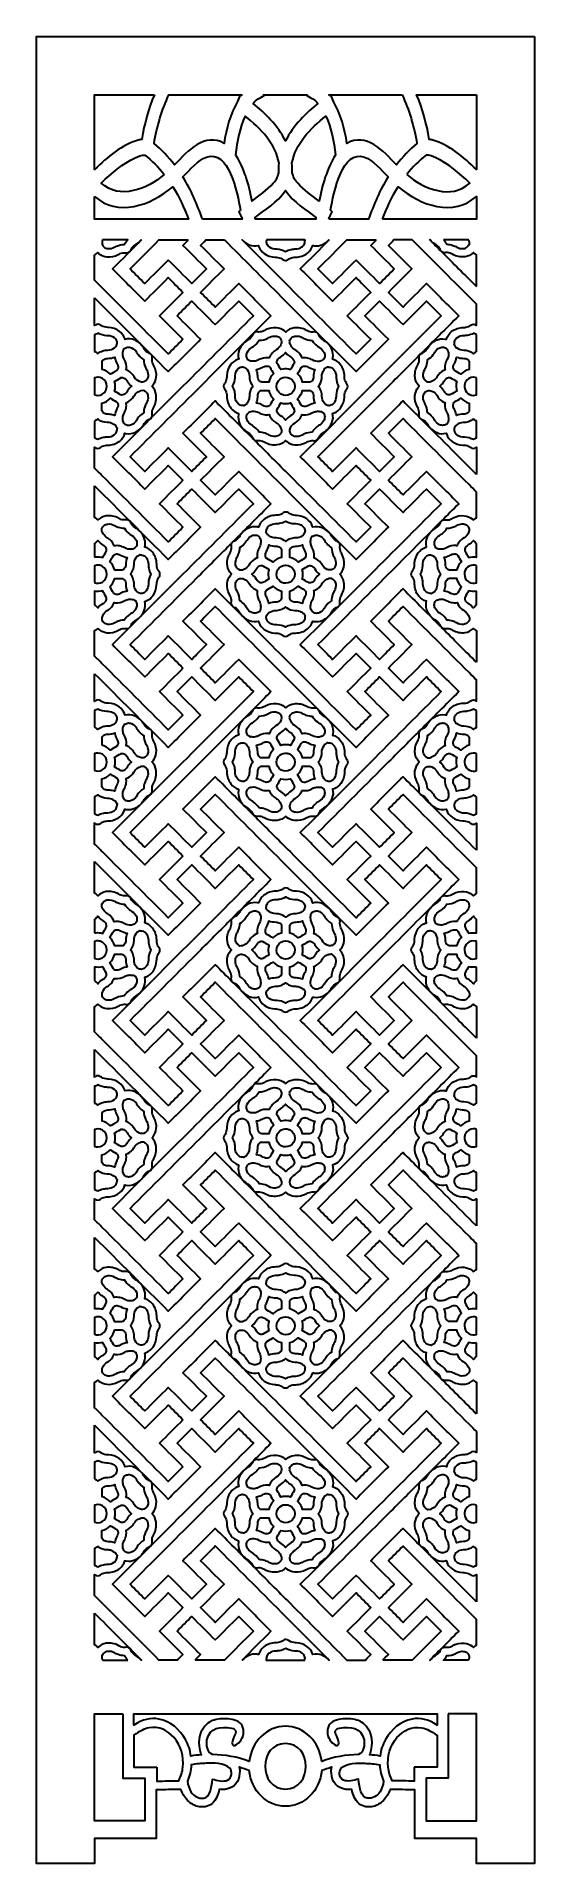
# Model space of a CAD drawing. Header units: centimetres. Extents: x 7.6 to 12.5, y -9 to 9.
import ezdxf

# ---------------------------------------------------------------- set-up
doc = ezdxf.new("R2010")
doc.units = ezdxf.units.CM
doc.header["$MEASUREMENT"] = 0
doc.layers.add('layer 1', color=7, linetype='Continuous')

msp = doc.modelspace()

# ---------------------------------------------------------------- linework, layer by layer
at = {"layer": 'layer 1', "color": 250, "lineweight": 30}
for points, knots in [([(12.54847, 8.99979), (10.91211, 8.99979), (9.27575, 8.99979), (7.63939, 8.99979), (7.63939, 8.99979), (7.63939, 3.5307), (7.63939, -1.93839), (7.63939, -7.40748), (7.63939, -7.40748), (7.6394, -7.40748), (7.63941, -7.40748), (7.63942, -7.40748), (7.63942, -7.40748), (7.63942, -7.93839), (7.63942, -8.4693), (7.63942, -9.00022), (7.63942, -9.00022), (7.83034, -9.00022), (8.02124, -9.00022), (8.21215, -9.00022), (8.21215, -9.00022), (8.21215, -8.9184), (8.21215, -8.83658), (8.21215, -8.75476), (8.21215, -8.75476), (8.41409, -8.75476), (8.61603, -8.75476), (8.81797, -8.75476), (8.81797, -8.75476), (8.81797, -8.59488), (8.81797, -8.435), (8.81797, -8.27512), (8.81797, -8.27512), (8.89967, -8.27349), (8.98137, -8.27186), (9.06306, -8.27022), (9.06306, -8.27022), (9.07757, -8.31159), (9.09658, -8.34747), (9.12815, -8.37914), (9.12815, -8.37914), (9.15906, -8.41014), (9.191, -8.42931), (9.22852, -8.43803), (9.22852, -8.43803), (9.27817, -8.44958), (9.33061, -8.44455), (9.37047, -8.40977), (9.37047, -8.40977), (9.40904, -8.37612), (9.4313, -8.32221), (9.4393, -8.27078), (9.4393, -8.27078), (9.46212, -8.27309), (9.48154, -8.27256), (9.49985, -8.26994), (9.49985, -8.26994), (9.59121, -8.25686), (9.63437, -8.19905), (9.64208, -8.11188), (9.64208, -8.11188), (9.64397, -8.09051), (9.64247, -8.06942), (9.63568, -8.05086), (9.63568, -8.05086), (9.63711, -8.05122), (9.63855, -8.05157), (9.63999, -8.05193), (9.63999, -8.05193), (9.67223, -8.06308), (9.70446, -8.07422), (9.73671, -8.08537), (9.73671, -8.08537), (9.75605, -8.28293), (9.90861, -8.43675), (10.09395, -8.43675), (10.09395, -8.43675), (10.27929, -8.43675), (10.43185, -8.28293), (10.45119, -8.08537), (10.45119, -8.08537), (10.48343, -8.07422), (10.51567, -8.06308), (10.54791, -8.05193), (10.54791, -8.05193), (10.54935, -8.05157), (10.55079, -8.05122), (10.55222, -8.05086), (10.55222, -8.05086), (10.54543, -8.06942), (10.54393, -8.09051), (10.54582, -8.11188), (10.54582, -8.11188), (10.55353, -8.19905), (10.59669, -8.25686), (10.68805, -8.26994), (10.68805, -8.26994), (10.70636, -8.27256), (10.72578, -8.27309), (10.7486, -8.27078), (10.7486, -8.27078), (10.75659, -8.32221), (10.77885, -8.37612), (10.81743, -8.40977), (10.81743, -8.40977), (10.85729, -8.44455), (10.90972, -8.44958), (10.95938, -8.43803), (10.95938, -8.43803), (10.9969, -8.42931), (11.02884, -8.41014), (11.05975, -8.37914), (11.05975, -8.37914), (11.09132, -8.34747), (11.11033, -8.31159), (11.12483, -8.27022), (11.12483, -8.27022), (11.20653, -8.27186), (11.28823, -8.27349), (11.36993, -8.27512), (11.36993, -8.27512), (11.36993, -8.435), (11.36993, -8.59488), (11.36993, -8.75476), (11.36993, -8.75476), (11.57187, -8.75476), (11.77381, -8.75476), (11.97575, -8.75476), (11.97575, -8.75476), (11.97575, -8.83658), (11.97575, -8.9184), (11.97575, -9.00022), (11.97575, -9.00022), (12.16666, -9.00022), (12.35757, -9.00022), (12.54847, -9.00022), (12.54847, -9.00022), (12.54847, -8.4693), (12.54847, -7.93839), (12.54847, -7.40748), (12.54847, -7.40748), (12.54847, -1.93839), (12.54847, 3.5307), (12.54847, 8.99979)], [0, 0, 0, 0, 0.02702703, 0.02702703, 0.02702703, 0.02702703, 0.05405405, 0.05405405, 0.05405405, 0.05405405, 0.08108108, 0.08108108, 0.08108108, 0.08108108, 0.10810811, 0.10810811, 0.10810811, 0.10810811, 0.13513514, 0.13513514, 0.13513514, 0.13513514, 0.16216216, 0.16216216, 0.16216216, 0.16216216, 0.18918919, 0.18918919, 0.18918919, 0.18918919, 0.21621622, 0.21621622, 0.21621622, 0.21621622, 0.24324324, 0.24324324, 0.24324324, 0.24324324, 0.27027027, 0.27027027, 0.27027027, 0.27027027, 0.2972973, 0.2972973, 0.2972973, 0.2972973, 0.32432432, 0.32432432, 0.32432432, 0.32432432, 0.35135135, 0.35135135, 0.35135135, 0.35135135, 0.37837838, 0.37837838, 0.37837838, 0.37837838, 0.40540541, 0.40540541, 0.40540541, 0.40540541, 0.43243243, 0.43243243, 0.43243243, 0.43243243, 0.45945946, 0.45945946, 0.45945946, 0.45945946, 0.48648649, 0.48648649, 0.48648649, 0.48648649, 0.51351351, 0.51351351, 0.51351351, 0.51351351, 0.54054054, 0.54054054, 0.54054054, 0.54054054, 0.56756757, 0.56756757, 0.56756757, 0.56756757, 0.59459459, 0.59459459, 0.59459459, 0.59459459, 0.62162162, 0.62162162, 0.62162162, 0.62162162, 0.64864865, 0.64864865, 0.64864865, 0.64864865, 0.67567568, 0.67567568, 0.67567568, 0.67567568, 0.7027027, 0.7027027, 0.7027027, 0.7027027, 0.72972973, 0.72972973, 0.72972973, 0.72972973, 0.75675676, 0.75675676, 0.75675676, 0.75675676, 0.78378378, 0.78378378, 0.78378378, 0.78378378, 0.81081081, 0.81081081, 0.81081081, 0.81081081, 0.83783784, 0.83783784, 0.83783784, 0.83783784, 0.86486486, 0.86486486, 0.86486486, 0.86486486, 0.89189189, 0.89189189, 0.89189189, 0.89189189, 0.91891892, 0.91891892, 0.91891892, 0.91891892, 0.94594595, 0.94594595, 0.94594595, 0.94594595, 1, 1, 1, 1]), ([(8.80093, 8.42707), (8.60466, 8.42707), (8.40838, 8.42707), (8.21211, 8.42707), (8.21211, 8.42707), (8.21211, 8.18177), (8.21211, 7.93649), (8.21211, 7.6912), (8.21211, 7.6912), (8.33957, 7.81286), (8.4842, 7.93482), (8.64116, 7.97967), (8.64116, 7.97967), (8.65279, 7.98204), (8.66425, 7.98446), (8.676, 7.98575), (8.676, 7.98575), (8.7024, 8.1412), (8.74445, 8.28805), (8.80093, 8.42707)], [0, 0, 0, 0, 0.16666667, 0.16666667, 0.16666667, 0.16666667, 0.33333333, 0.33333333, 0.33333333, 0.33333333, 0.5, 0.5, 0.5, 0.5, 0.66666667, 0.66666667, 0.66666667, 0.66666667, 1, 1, 1, 1]), ([(9.648, 8.42707), (9.41338, 8.42707), (9.17876, 8.42707), (8.94414, 8.42707), (8.94414, 8.42707), (8.87605, 8.27697), (8.82733, 8.11742), (8.79813, 7.94531), (8.79813, 7.94531), (8.87155, 7.88571), (8.93835, 7.81421), (8.99907, 7.73563), (8.99907, 7.73563), (9.13461, 7.87618), (9.30064, 8.05694), (9.48809, 7.94703), (9.48809, 7.94703), (9.50931, 8.09075), (9.55047, 8.24291), (9.62153, 8.36108), (9.62153, 8.36108), (9.63035, 8.38307), (9.63918, 8.40507), (9.648, 8.42707)], [0, 0, 0, 0, 0.14285714, 0.14285714, 0.14285714, 0.14285714, 0.28571429, 0.28571429, 0.28571429, 0.28571429, 0.42857143, 0.42857143, 0.42857143, 0.42857143, 0.57142857, 0.57142857, 0.57142857, 0.57142857, 0.71428571, 0.71428571, 0.71428571, 0.71428571, 1, 1, 1, 1]), ([(9.66538, 8.42707), (9.65961, 8.42707), (9.65386, 8.42707), (9.64809, 8.42707), (9.64809, 8.42707), (9.65193, 8.42454), (9.65578, 8.42202), (9.65962, 8.41951), (9.65962, 8.41951), (9.66154, 8.42208), (9.66347, 8.42459), (9.66538, 8.42707)], [0, 0, 0, 0, 0.25, 0.25, 0.25, 0.25, 0.5, 0.5, 0.5, 0.5, 1, 1, 1, 1]), ([(10.30937, 8.42707), (10.16575, 8.42707), (10.02211, 8.42707), (9.87849, 8.42707), (9.87849, 8.42707), (9.87974, 8.42393), (9.881, 8.42078), (9.88226, 8.41765), (9.88226, 8.41765), (9.83819, 8.39312), (9.80825, 8.37979), (9.77382, 8.33989), (9.77382, 8.33989), (9.88626, 8.25183), (10.01713, 8.12476), (10.09393, 7.97146), (10.09393, 7.97146), (10.17074, 8.12476), (10.3016, 8.25183), (10.41404, 8.33989), (10.41404, 8.33989), (10.3796, 8.37979), (10.34967, 8.39312), (10.30559, 8.41765), (10.30559, 8.41765), (10.30685, 8.42078), (10.30811, 8.42393), (10.30937, 8.42707)], [0, 0, 0, 0, 0.125, 0.125, 0.125, 0.125, 0.25, 0.25, 0.25, 0.25, 0.375, 0.375, 0.375, 0.375, 0.5, 0.5, 0.5, 0.5, 0.625, 0.625, 0.625, 0.625, 0.75, 0.75, 0.75, 0.75, 1, 1, 1, 1]), ([(10.53977, 8.42707), (10.53401, 8.42707), (10.52825, 8.42707), (10.52249, 8.42707), (10.52249, 8.42707), (10.52439, 8.42459), (10.52631, 8.42208), (10.52824, 8.41951), (10.52824, 8.41951), (10.53208, 8.42202), (10.53592, 8.42454), (10.53977, 8.42707)], [0, 0, 0, 0, 0.25, 0.25, 0.25, 0.25, 0.5, 0.5, 0.5, 0.5, 1, 1, 1, 1]), ([(11.24373, 8.42707), (11.0091, 8.42707), (10.77448, 8.42707), (10.53986, 8.42707), (10.53986, 8.42707), (10.54869, 8.40507), (10.55751, 8.38307), (10.56633, 8.36108), (10.56633, 8.36108), (10.63739, 8.24291), (10.67856, 8.09075), (10.69977, 7.94703), (10.69977, 7.94703), (10.88722, 8.05694), (11.05325, 7.87618), (11.18879, 7.73563), (11.18879, 7.73563), (11.24951, 7.81421), (11.31631, 7.88571), (11.38973, 7.94531), (11.38973, 7.94531), (11.36053, 8.11742), (11.31181, 8.27697), (11.24373, 8.42707)], [0, 0, 0, 0, 0.14285714, 0.14285714, 0.14285714, 0.14285714, 0.28571429, 0.28571429, 0.28571429, 0.28571429, 0.42857143, 0.42857143, 0.42857143, 0.42857143, 0.57142857, 0.57142857, 0.57142857, 0.57142857, 0.71428571, 0.71428571, 0.71428571, 0.71428571, 1, 1, 1, 1]), ([(11.97575, 8.42707), (11.77948, 8.42707), (11.58321, 8.42707), (11.38694, 8.42707), (11.38694, 8.42707), (11.44341, 8.28805), (11.48545, 8.1412), (11.51186, 7.98575), (11.51186, 7.98575), (11.52361, 7.98446), (11.53506, 7.98204), (11.5467, 7.97967), (11.5467, 7.97967), (11.70365, 7.93482), (11.84829, 7.81286), (11.97575, 7.6912), (11.97575, 7.6912), (11.97575, 7.93649), (11.97575, 8.18177), (11.97575, 8.42707)], [0, 0, 0, 0, 0.16666667, 0.16666667, 0.16666667, 0.16666667, 0.33333333, 0.33333333, 0.33333333, 0.33333333, 0.5, 0.5, 0.5, 0.5, 0.66666667, 0.66666667, 0.66666667, 0.66666667, 1, 1, 1, 1]), ([(10.02987, 7.75131), (10.02775, 7.72494), (10.02759, 7.69812), (10.02968, 7.67087), (10.02968, 7.67087), (10.0231, 7.62981), (10.00563, 7.59019), (9.9734, 7.55404), (9.9734, 7.55404), (9.90904, 7.48586), (9.83414, 7.43313), (9.76272, 7.37749), (9.76272, 7.37749), (9.73077, 7.5392), (9.68475, 7.70063), (9.60132, 7.83265), (9.60132, 7.83265), (9.61394, 7.96339), (9.64181, 8.1007), (9.69584, 8.21508), (9.69584, 8.21508), (9.77362, 8.15597), (9.84533, 8.08734), (9.90998, 8.0073), (9.90998, 8.0073), (9.96354, 7.93613), (10.01701, 7.84351), (10.02987, 7.75131)], [0, 0, 0, 0, 0.125, 0.125, 0.125, 0.125, 0.25, 0.25, 0.25, 0.25, 0.375, 0.375, 0.375, 0.375, 0.5, 0.5, 0.5, 0.5, 0.625, 0.625, 0.625, 0.625, 0.75, 0.75, 0.75, 0.75, 1, 1, 1, 1]), ([(10.15799, 7.75131), (10.16011, 7.72495), (10.16026, 7.69812), (10.15817, 7.67087), (10.15817, 7.67087), (10.16476, 7.62982), (10.18223, 7.59019), (10.21446, 7.55404), (10.21446, 7.55404), (10.27882, 7.48586), (10.35371, 7.43313), (10.42513, 7.37749), (10.42513, 7.37749), (10.4571, 7.53919), (10.50311, 7.70063), (10.58653, 7.83265), (10.58653, 7.83265), (10.57391, 7.96339), (10.54605, 8.1007), (10.49201, 8.21508), (10.49201, 8.21508), (10.41424, 8.15597), (10.34253, 8.08734), (10.27787, 8.0073), (10.27787, 8.0073), (10.22432, 7.93613), (10.17085, 7.84351), (10.15799, 7.75131)], [0, 0, 0, 0, 0.125, 0.125, 0.125, 0.125, 0.25, 0.25, 0.25, 0.25, 0.375, 0.375, 0.375, 0.375, 0.5, 0.5, 0.5, 0.5, 0.625, 0.625, 0.625, 0.625, 0.75, 0.75, 0.75, 0.75, 1, 1, 1, 1]), ([(8.89832, 7.6393), (8.84283, 7.71118), (8.77744, 7.77933), (8.70809, 7.82983), (8.70809, 7.82983), (8.67668, 7.83384), (8.64129, 7.81851), (8.61206, 7.8062), (8.61206, 7.8062), (8.49139, 7.74852), (8.38003, 7.65465), (8.2783, 7.55627), (8.2783, 7.55627), (8.45689, 7.386), (8.73182, 7.49941), (8.89832, 7.6393)], [0, 0, 0, 0, 0.2, 0.2, 0.2, 0.2, 0.4, 0.4, 0.4, 0.4, 0.6, 0.6, 0.6, 0.6, 1, 1, 1, 1]), ([(9.27406, 7.19979), (9.40461, 7.19979), (9.53515, 7.19979), (9.66569, 7.19979), (9.66569, 7.19979), (9.66451, 7.20652), (9.66332, 7.21326), (9.66214, 7.22), (9.66214, 7.22), (9.65254, 7.23794), (9.64295, 7.25587), (9.63335, 7.27382), (9.63335, 7.27382), (9.63899, 7.27839), (9.64463, 7.28296), (9.65027, 7.28754), (9.65027, 7.28754), (9.61755, 7.47377), (9.53246, 7.88677), (9.31599, 7.81287), (9.31599, 7.81287), (9.22674, 7.77547), (9.1532, 7.69089), (9.08201, 7.61704), (9.08201, 7.61704), (9.16469, 7.48495), (9.22349, 7.34776), (9.27406, 7.19979)], [0, 0, 0, 0, 0.125, 0.125, 0.125, 0.125, 0.25, 0.25, 0.25, 0.25, 0.375, 0.375, 0.375, 0.375, 0.5, 0.5, 0.5, 0.5, 0.625, 0.625, 0.625, 0.625, 0.75, 0.75, 0.75, 0.75, 1, 1, 1, 1]), ([(10.52216, 7.19979), (10.65271, 7.19979), (10.78326, 7.19979), (10.9138, 7.19979), (10.9138, 7.19979), (10.96437, 7.34776), (11.02316, 7.48495), (11.10585, 7.61704), (11.10585, 7.61704), (11.03466, 7.69089), (10.96112, 7.77547), (10.87188, 7.81287), (10.87188, 7.81287), (10.65541, 7.88677), (10.57031, 7.47377), (10.53759, 7.28755), (10.53759, 7.28755), (10.54323, 7.28297), (10.54887, 7.27839), (10.55451, 7.27382), (10.55451, 7.27382), (10.54491, 7.25587), (10.53532, 7.23794), (10.52572, 7.21999), (10.52572, 7.21999), (10.52453, 7.21326), (10.52335, 7.20652), (10.52216, 7.19979)], [0, 0, 0, 0, 0.125, 0.125, 0.125, 0.125, 0.25, 0.25, 0.25, 0.25, 0.375, 0.375, 0.375, 0.375, 0.5, 0.5, 0.5, 0.5, 0.625, 0.625, 0.625, 0.625, 0.75, 0.75, 0.75, 0.75, 1, 1, 1, 1]), ([(11.28954, 7.6393), (11.34504, 7.71118), (11.41041, 7.77933), (11.47978, 7.82983), (11.47978, 7.82983), (11.51118, 7.83384), (11.54658, 7.81851), (11.57579, 7.8062), (11.57579, 7.8062), (11.69647, 7.74852), (11.80783, 7.65465), (11.90956, 7.55627), (11.90956, 7.55627), (11.73096, 7.386), (11.45604, 7.49941), (11.28954, 7.6393)], [0, 0, 0, 0, 0.2, 0.2, 0.2, 0.2, 0.4, 0.4, 0.4, 0.4, 0.6, 0.6, 0.6, 0.6, 1, 1, 1, 1]), ([(8.21211, 7.42286), (8.21211, 7.3485), (8.21211, 7.27414), (8.21211, 7.19979), (8.21211, 7.19979), (8.52023, 7.19979), (8.82833, 7.19979), (9.13644, 7.19979), (9.13644, 7.19979), (9.09499, 7.31228), (9.04651, 7.41808), (8.9824, 7.52048), (8.9824, 7.52048), (8.75995, 7.32691), (8.4376, 7.22662), (8.21211, 7.42286)], [0, 0, 0, 0, 0.2, 0.2, 0.2, 0.2, 0.4, 0.4, 0.4, 0.4, 0.6, 0.6, 0.6, 0.6, 1, 1, 1, 1]), ([(9.79489, 7.19979), (9.99425, 7.19979), (10.19362, 7.19979), (10.39297, 7.19979), (10.39297, 7.19979), (10.39385, 7.20479), (10.39473, 7.2098), (10.39561, 7.21481), (10.39561, 7.21481), (10.30188, 7.28898), (10.17178, 7.3673), (10.09393, 7.48149), (10.09393, 7.48149), (10.01608, 7.3673), (9.88597, 7.28898), (9.79225, 7.21481), (9.79225, 7.21481), (9.79313, 7.2098), (9.79401, 7.20479), (9.79489, 7.19979)], [0, 0, 0, 0, 0.16666667, 0.16666667, 0.16666667, 0.16666667, 0.33333333, 0.33333333, 0.33333333, 0.33333333, 0.5, 0.5, 0.5, 0.5, 0.66666667, 0.66666667, 0.66666667, 0.66666667, 1, 1, 1, 1]), ([(11.05142, 7.19979), (11.35952, 7.19979), (11.66764, 7.19979), (11.97575, 7.19979), (11.97575, 7.19979), (11.97575, 7.27414), (11.97575, 7.3485), (11.97575, 7.42286), (11.97575, 7.42286), (11.75026, 7.22662), (11.42791, 7.32691), (11.20546, 7.52048), (11.20546, 7.52048), (11.14136, 7.41808), (11.09287, 7.31228), (11.05142, 7.19979)], [0, 0, 0, 0, 0.2, 0.2, 0.2, 0.2, 0.4, 0.4, 0.4, 0.4, 0.6, 0.6, 0.6, 0.6, 1, 1, 1, 1]), ([(8.67299, 6.99524), (8.6721, 6.99524), (8.67121, 6.99524), (8.67032, 6.99524), (8.67032, 6.99524), (8.65591, 6.97782), (8.63845, 6.96292), (8.61864, 6.95139), (8.61864, 6.95139), (8.6113, 6.94732), (8.60438, 6.94252), (8.59799, 6.93708), (8.59799, 6.93708), (8.58443, 6.92574), (8.57394, 6.91117), (8.56754, 6.8947), (8.56754, 6.8947), (8.56052, 6.87665), (8.54181, 6.866), (8.5227, 6.86918), (8.5227, 6.86918), (8.5208, 6.8695), (8.51889, 6.86975), (8.51697, 6.86995), (8.51697, 6.86995), (8.49824, 6.87157), (8.47941, 6.86834), (8.46229, 6.86058), (8.46229, 6.86058), (8.45657, 6.85798), (8.45101, 6.85509), (8.4456, 6.85189), (8.4456, 6.85189), (8.41158, 6.8332), (8.37272, 6.8252), (8.33408, 6.82893), (8.33408, 6.82893), (8.30539, 6.83166), (8.27808, 6.84253), (8.25535, 6.86024), (8.25535, 6.86024), (8.25118, 6.86346), (8.24719, 6.86692), (8.24343, 6.87061), (8.24343, 6.87061), (8.23402, 6.86141), (8.22348, 6.85359), (8.21211, 6.84728), (8.21211, 6.84728), (8.21211, 6.76423), (8.21211, 6.68117), (8.21211, 6.59812), (8.21211, 6.59812), (8.2372, 6.57304), (8.26229, 6.54795), (8.28738, 6.52285), (8.28738, 6.52285), (8.50434, 6.3059), (8.72129, 6.08895), (8.93824, 5.872), (8.93824, 5.872), (8.98645, 5.92021), (9.03466, 5.96842), (9.08287, 6.01663), (9.08287, 6.01663), (9.00574, 6.09377), (8.9286, 6.17091), (8.85146, 6.24805), (8.85146, 6.24805), (8.92859, 6.32519), (9.00574, 6.40232), (9.08287, 6.47946), (9.08287, 6.47946), (9.03466, 6.52767), (8.98645, 6.57588), (8.93824, 6.62409), (8.93824, 6.62409), (8.86109, 6.54696), (8.78396, 6.46983), (8.70682, 6.39268), (8.70682, 6.39268), (8.60076, 6.49875), (8.49469, 6.60482), (8.38862, 6.71088), (8.38862, 6.71088), (8.48341, 6.80566), (8.57819, 6.90045), (8.67299, 6.99524)], [0, 0, 0, 0, 0.04347826, 0.04347826, 0.04347826, 0.04347826, 0.08695652, 0.08695652, 0.08695652, 0.08695652, 0.13043478, 0.13043478, 0.13043478, 0.13043478, 0.17391304, 0.17391304, 0.17391304, 0.17391304, 0.2173913, 0.2173913, 0.2173913, 0.2173913, 0.26086957, 0.26086957, 0.26086957, 0.26086957, 0.30434783, 0.30434783, 0.30434783, 0.30434783, 0.34782609, 0.34782609, 0.34782609, 0.34782609, 0.39130435, 0.39130435, 0.39130435, 0.39130435, 0.43478261, 0.43478261, 0.43478261, 0.43478261, 0.47826087, 0.47826087, 0.47826087, 0.47826087, 0.52173913, 0.52173913, 0.52173913, 0.52173913, 0.56521739, 0.56521739, 0.56521739, 0.56521739, 0.60869565, 0.60869565, 0.60869565, 0.60869565, 0.65217391, 0.65217391, 0.65217391, 0.65217391, 0.69565217, 0.69565217, 0.69565217, 0.69565217, 0.73913043, 0.73913043, 0.73913043, 0.73913043, 0.7826087, 0.7826087, 0.7826087, 0.7826087, 0.82608696, 0.82608696, 0.82608696, 0.82608696, 0.86956522, 0.86956522, 0.86956522, 0.86956522, 0.91304348, 0.91304348, 0.91304348, 0.91304348, 1, 1, 1, 1]), ([(8.29137, 6.99524), (8.37431, 6.99524), (8.45726, 6.99524), (8.54019, 6.99524), (8.54019, 6.99524), (8.52633, 6.98275), (8.51443, 6.96823), (8.50486, 6.95217), (8.50486, 6.95217), (8.4785, 6.95179), (8.4525, 6.94598), (8.42849, 6.9351), (8.42849, 6.9351), (8.42057, 6.9315), (8.41283, 6.9275), (8.40531, 6.92312), (8.40531, 6.92312), (8.38591, 6.91267), (8.36384, 6.90825), (8.34192, 6.91038), (8.34192, 6.91038), (8.32861, 6.91163), (8.31595, 6.91668), (8.30545, 6.92493), (8.30545, 6.92493), (8.29622, 6.93196), (8.28978, 6.94203), (8.28727, 6.95335), (8.28727, 6.95335), (8.28419, 6.9674), (8.28563, 6.98207), (8.29137, 6.99524)], [0, 0, 0, 0, 0.11111111, 0.11111111, 0.11111111, 0.11111111, 0.22222222, 0.22222222, 0.22222222, 0.22222222, 0.33333333, 0.33333333, 0.33333333, 0.33333333, 0.44444444, 0.44444444, 0.44444444, 0.44444444, 0.55555556, 0.55555556, 0.55555556, 0.55555556, 0.66666667, 0.66666667, 0.66666667, 0.66666667, 0.77777778, 0.77777778, 0.77777778, 0.77777778, 1, 1, 1, 1]), ([(9.49276, 6.99524), (9.43163, 6.99524), (9.37051, 6.99524), (9.30938, 6.99524), (9.30938, 6.99524), (9.29173, 6.97759), (9.27408, 6.95995), (9.25643, 6.94229), (9.25643, 6.94229), (9.33357, 6.86515), (9.41071, 6.78802), (9.48785, 6.71088), (9.48785, 6.71088), (9.41071, 6.63374), (9.33357, 6.55661), (9.25643, 6.47946), (9.25643, 6.47946), (9.30464, 6.43125), (9.35285, 6.38304), (9.40106, 6.33483), (9.40106, 6.33483), (9.47821, 6.41197), (9.55535, 6.4891), (9.63248, 6.56624), (9.63248, 6.56624), (9.73855, 6.46018), (9.84462, 6.35411), (9.95068, 6.24804), (9.95068, 6.24804), (9.7048, 6.00216), (9.45892, 5.75628), (9.21305, 5.5104), (9.21305, 5.5104), (8.99609, 5.29345), (8.77914, 5.0765), (8.56219, 4.85955), (8.56219, 4.85955), (8.6104, 4.81134), (8.65861, 4.76313), (8.70683, 4.71491), (8.70683, 4.71491), (8.78397, 4.79205), (8.8611, 4.86919), (8.93824, 4.94633), (8.93824, 4.94633), (9.01538, 4.86919), (9.09251, 4.79204), (9.16965, 4.71491), (9.16965, 4.71491), (9.21787, 4.76312), (9.26608, 4.81133), (9.31429, 4.85955), (9.31429, 4.85955), (9.23716, 4.93668), (9.16002, 5.01382), (9.08287, 5.09096), (9.08287, 5.09096), (9.18894, 5.19703), (9.29501, 5.30309), (9.40107, 5.40917), (9.40107, 5.40917), (9.52716, 5.28308), (9.65323, 5.157), (9.77931, 5.03092), (9.77931, 5.03092), (9.77563, 5.0348), (9.77266, 5.03944), (9.77069, 5.0447), (9.77069, 5.0447), (9.76949, 5.04791), (9.76811, 5.05105), (9.76656, 5.0541), (9.76656, 5.0541), (9.75761, 5.07112), (9.74444, 5.08554), (9.72833, 5.096), (9.72833, 5.096), (9.72353, 5.09895), (9.71873, 5.1019), (9.71393, 5.10484), (9.71393, 5.10484), (9.6822, 5.1249), (9.65701, 5.15377), (9.64143, 5.18792), (9.64143, 5.18792), (9.62916, 5.21472), (9.62497, 5.24452), (9.62941, 5.27366), (9.62941, 5.27366), (9.63009, 5.27824), (9.631, 5.28278), (9.63216, 5.28727), (9.63216, 5.28727), (9.63216, 5.28727), (9.63217, 5.28727), (9.63217, 5.28728), (9.63217, 5.28728), (9.60206, 5.29564), (9.57543, 5.31346), (9.55622, 5.33811), (9.55622, 5.33811), (9.52986, 5.37192), (9.51545, 5.41351), (9.51524, 5.45637), (9.51524, 5.45637), (9.51539, 5.46531), (9.51458, 5.47425), (9.51284, 5.48302), (9.51284, 5.48302), (9.50967, 5.49987), (9.5024, 5.51568), (9.49166, 5.52905), (9.49166, 5.52905), (9.47953, 5.54416), (9.47966, 5.56569), (9.49196, 5.58065), (9.49196, 5.58065), (9.49414, 5.58329), (9.49615, 5.58604), (9.49801, 5.58891), (9.49801, 5.58891), (9.5087, 5.60662), (9.51466, 5.62678), (9.5153, 5.64745), (9.5153, 5.64745), (9.51541, 5.65158), (9.51552, 5.65569), (9.51562, 5.65982), (9.51562, 5.65982), (9.5171, 5.69732), (9.52951, 5.73357), (9.55129, 5.76413), (9.55129, 5.76413), (9.56837, 5.78816), (9.59209, 5.80667), (9.61955, 5.81739), (9.61955, 5.81739), (9.62385, 5.81909), (9.62822, 5.82056), (9.63267, 5.8218), (9.63267, 5.8218), (9.62489, 5.85204), (9.62701, 5.88398), (9.63872, 5.91293), (9.63872, 5.91293), (9.6548, 5.95266), (9.68361, 5.98594), (9.72064, 6.00752), (9.72064, 6.00752), (9.72798, 6.0116), (9.73489, 6.01638), (9.74129, 6.02183), (9.74129, 6.02183), (9.75486, 6.03316), (9.76533, 6.04774), (9.77175, 6.06422), (9.77175, 6.06422), (9.77879, 6.08227), (9.79751, 6.09292), (9.81662, 6.08972), (9.81662, 6.08972), (9.81998, 6.08916), (9.82336, 6.08879), (9.82676, 6.08861), (9.82676, 6.08861), (9.8456, 6.08775), (9.86434, 6.09174), (9.8812, 6.10022), (9.8812, 6.10022), (9.88647, 6.10307), (9.89175, 6.10592), (9.89701, 6.10878), (9.89701, 6.10878), (9.93024, 6.12623), (9.96784, 6.13359), (10.0052, 6.12997), (10.0052, 6.12997), (10.03389, 6.12724), (10.0612, 6.11639), (10.08393, 6.09867), (10.08393, 6.09867), (10.08811, 6.09547), (10.09209, 6.09201), (10.09586, 6.08832), (10.09586, 6.08832), (10.11814, 6.11015), (10.14684, 6.12426), (10.17773, 6.12858), (10.17773, 6.12858), (10.22021, 6.13452), (10.26346, 6.12619), (10.30069, 6.1049), (10.30069, 6.1049), (10.30792, 6.10057), (10.31554, 6.09697), (10.32347, 6.09414), (10.32347, 6.09414), (10.34007, 6.08805), (10.35794, 6.08626), (10.37542, 6.08893), (10.37542, 6.08893), (10.39454, 6.09187), (10.41311, 6.081), (10.41991, 6.06288), (10.41991, 6.06288), (10.42058, 6.06107), (10.42132, 6.0593), (10.42211, 6.05754), (10.42211, 6.05754), (10.42987, 6.041), (10.44163, 6.02665), (10.45634, 6.0158), (10.45634, 6.0158), (10.46182, 6.01177), (10.46755, 6.00808), (10.47347, 6.00474), (10.47347, 6.00474), (10.50666, 5.98462), (10.53303, 5.95497), (10.54917, 5.91968), (10.54917, 5.91968), (10.56146, 5.89287), (10.56563, 5.86305), (10.5612, 5.8339), (10.5612, 5.8339), (10.56052, 5.82933), (10.55962, 5.82478), (10.55846, 5.8203), (10.55846, 5.8203), (10.58856, 5.81194), (10.61518, 5.79413), (10.63438, 5.76949), (10.63438, 5.76949), (10.66075, 5.73568), (10.67517, 5.69408), (10.67538, 5.6512), (10.67538, 5.6512), (10.67526, 5.64332), (10.67586, 5.63545), (10.67718, 5.62768), (10.67718, 5.62768), (10.68007, 5.60968), (10.68758, 5.59272), (10.69898, 5.5785), (10.69898, 5.5785), (10.71108, 5.56339), (10.71094, 5.54187), (10.69864, 5.52692), (10.69864, 5.52692), (10.69647, 5.52429), (10.69447, 5.52154), (10.69261, 5.51868), (10.69261, 5.51868), (10.68148, 5.49946), (10.67549, 5.4777), (10.6752, 5.45549), (10.6752, 5.45549), (10.67512, 5.45292), (10.67506, 5.45033), (10.67499, 5.44775), (10.67499, 5.44775), (10.67351, 5.41025), (10.66111, 5.37399), (10.6393, 5.34343), (10.6393, 5.34343), (10.62261, 5.31996), (10.59956, 5.30174), (10.57286, 5.29091), (10.57286, 5.29091), (10.568, 5.28891), (10.56301, 5.2872), (10.55795, 5.28581), (10.55795, 5.28581), (10.56571, 5.25557), (10.56359, 5.22364), (10.55191, 5.19468), (10.55191, 5.19468), (10.53585, 5.15492), (10.50702, 5.12163), (10.46997, 5.10006), (10.46997, 5.10006), (10.46263, 5.09598), (10.45571, 5.09119), (10.44932, 5.08574), (10.44932, 5.08574), (10.43575, 5.07441), (10.42528, 5.05983), (10.41887, 5.04336), (10.41887, 5.04336), (10.41185, 5.02532), (10.39314, 5.01467), (10.37404, 5.01785), (10.37404, 5.01785), (10.37213, 5.01816), (10.37023, 5.01842), (10.36831, 5.01862), (10.36831, 5.01862), (10.34958, 5.02024), (10.33075, 5.01701), (10.31362, 5.00925), (10.31362, 5.00925), (10.30791, 5.00666), (10.30234, 5.00375), (10.29694, 5.00056), (10.29694, 5.00056), (10.26292, 4.98187), (10.22406, 4.97386), (10.18542, 4.9776), (10.18542, 4.9776), (10.15673, 4.98033), (10.12941, 4.99118), (10.10669, 5.0089), (10.10669, 5.0089), (10.10251, 5.01212), (10.09853, 5.01558), (10.09476, 5.01928), (10.09476, 5.01928), (10.07244, 4.99745), (10.04372, 4.98334), (10.01279, 4.979), (10.01279, 4.979), (9.97033, 4.97305), (9.9271, 4.98138), (9.8899, 5.0027), (9.8899, 5.0027), (9.88223, 5.00729), (9.87409, 5.01107), (9.86562, 5.01395), (9.86562, 5.01395), (9.84946, 5.01964), (9.83215, 5.02124), (9.81522, 5.01865), (9.81522, 5.01865), (9.80238, 5.01667), (9.7898, 5.02091), (9.78085, 5.02938), (9.78085, 5.02938), (9.90014, 4.9101), (10.01943, 4.7908), (10.13872, 4.67152), (10.13872, 4.67152), (10.35567, 4.45457), (10.57262, 4.23762), (10.78957, 4.02066), (10.78957, 4.02066), (10.83778, 4.06887), (10.88599, 4.11708), (10.93421, 4.1653), (10.93421, 4.1653), (10.85707, 4.24243), (10.77993, 4.31957), (10.70279, 4.39672), (10.70279, 4.39672), (10.77993, 4.47384), (10.85707, 4.55098), (10.93421, 4.62813), (10.93421, 4.62813), (10.88599, 4.67634), (10.83778, 4.72455), (10.78957, 4.77276), (10.78957, 4.77276), (10.71244, 4.69562), (10.6353, 4.61848), (10.55815, 4.54135), (10.55815, 4.54135), (10.45209, 4.64741), (10.34603, 4.75347), (10.23996, 4.85955), (10.23996, 4.85955), (10.48584, 5.10543), (10.73172, 5.3513), (10.9776, 5.59718), (10.9776, 5.59718), (11.19455, 5.81414), (11.4115, 6.03109), (11.62846, 6.24804), (11.62846, 6.24804), (11.58025, 6.29625), (11.53203, 6.34446), (11.48382, 6.39267), (11.48382, 6.39267), (11.40668, 6.31554), (11.32954, 6.2384), (11.2524, 6.16126), (11.2524, 6.16126), (11.17527, 6.2384), (11.09812, 6.31554), (11.02098, 6.39267), (11.02098, 6.39267), (10.97277, 6.34446), (10.92456, 6.29625), (10.87635, 6.24804), (10.87635, 6.24804), (10.95349, 6.1709), (11.03063, 6.09377), (11.10777, 6.01662), (11.10777, 6.01662), (11.0017, 5.91056), (10.89564, 5.80449), (10.78957, 5.69843), (10.78957, 5.69843), (10.54369, 5.94431), (10.29781, 6.19019), (10.05193, 6.43607), (10.05193, 6.43607), (9.86554, 6.62246), (9.67915, 6.80885), (9.49276, 6.99524)], [0, 0, 0, 0, 0.00970874, 0.00970874, 0.00970874, 0.00970874, 0.01941748, 0.01941748, 0.01941748, 0.01941748, 0.02912621, 0.02912621, 0.02912621, 0.02912621, 0.03883495, 0.03883495, 0.03883495, 0.03883495, 0.04854369, 0.04854369, 0.04854369, 0.04854369, 0.05825243, 0.05825243, 0.05825243, 0.05825243, 0.06796117, 0.06796117, 0.06796117, 0.06796117, 0.0776699, 0.0776699, 0.0776699, 0.0776699, 0.08737864, 0.08737864, 0.08737864, 0.08737864, 0.09708738, 0.09708738, 0.09708738, 0.09708738, 0.10679612, 0.10679612, 0.10679612, 0.10679612, 0.11650485, 0.11650485, 0.11650485, 0.11650485, 0.12621359, 0.12621359, 0.12621359, 0.12621359, 0.13592233, 0.13592233, 0.13592233, 0.13592233, 0.14563107, 0.14563107, 0.14563107, 0.14563107, 0.15533981, 0.15533981, 0.15533981, 0.15533981, 0.16504854, 0.16504854, 0.16504854, 0.16504854, 0.17475728, 0.17475728, 0.17475728, 0.17475728, 0.18446602, 0.18446602, 0.18446602, 0.18446602, 0.19417476, 0.19417476, 0.19417476, 0.19417476, 0.2038835, 0.2038835, 0.2038835, 0.2038835, 0.21359223, 0.21359223, 0.21359223, 0.21359223, 0.22330097, 0.22330097, 0.22330097, 0.22330097, 0.23300971, 0.23300971, 0.23300971, 0.23300971, 0.24271845, 0.24271845, 0.24271845, 0.24271845, 0.25242718, 0.25242718, 0.25242718, 0.25242718, 0.26213592, 0.26213592, 0.26213592, 0.26213592, 0.27184466, 0.27184466, 0.27184466, 0.27184466, 0.2815534, 0.2815534, 0.2815534, 0.2815534, 0.29126214, 0.29126214, 0.29126214, 0.29126214, 0.30097087, 0.30097087, 0.30097087, 0.30097087, 0.31067961, 0.31067961, 0.31067961, 0.31067961, 0.32038835, 0.32038835, 0.32038835, 0.32038835, 0.33009709, 0.33009709, 0.33009709, 0.33009709, 0.33980583, 0.33980583, 0.33980583, 0.33980583, 0.34951456, 0.34951456, 0.34951456, 0.34951456, 0.3592233, 0.3592233, 0.3592233, 0.3592233, 0.36893204, 0.36893204, 0.36893204, 0.36893204, 0.37864078, 0.37864078, 0.37864078, 0.37864078, 0.38834951, 0.38834951, 0.38834951, 0.38834951, 0.39805825, 0.39805825, 0.39805825, 0.39805825, 0.40776699, 0.40776699, 0.40776699, 0.40776699, 0.41747573, 0.41747573, 0.41747573, 0.41747573, 0.42718447, 0.42718447, 0.42718447, 0.42718447, 0.4368932, 0.4368932, 0.4368932, 0.4368932, 0.44660194, 0.44660194, 0.44660194, 0.44660194, 0.45631068, 0.45631068, 0.45631068, 0.45631068, 0.46601942, 0.46601942, 0.46601942, 0.46601942, 0.47572816, 0.47572816, 0.47572816, 0.47572816, 0.48543689, 0.48543689, 0.48543689, 0.48543689, 0.49514563, 0.49514563, 0.49514563, 0.49514563, 0.50485437, 0.50485437, 0.50485437, 0.50485437, 0.51456311, 0.51456311, 0.51456311, 0.51456311, 0.52427184, 0.52427184, 0.52427184, 0.52427184, 0.53398058, 0.53398058, 0.53398058, 0.53398058, 0.54368932, 0.54368932, 0.54368932, 0.54368932, 0.55339806, 0.55339806, 0.55339806, 0.55339806, 0.5631068, 0.5631068, 0.5631068, 0.5631068, 0.57281553, 0.57281553, 0.57281553, 0.57281553, 0.58252427, 0.58252427, 0.58252427, 0.58252427, 0.59223301, 0.59223301, 0.59223301, 0.59223301, 0.60194175, 0.60194175, 0.60194175, 0.60194175, 0.61165049, 0.61165049, 0.61165049, 0.61165049, 0.62135922, 0.62135922, 0.62135922, 0.62135922, 0.63106796, 0.63106796, 0.63106796, 0.63106796, 0.6407767, 0.6407767, 0.6407767, 0.6407767, 0.65048544, 0.65048544, 0.65048544, 0.65048544, 0.66019417, 0.66019417, 0.66019417, 0.66019417, 0.66990291, 0.66990291, 0.66990291, 0.66990291, 0.67961165, 0.67961165, 0.67961165, 0.67961165, 0.68932039, 0.68932039, 0.68932039, 0.68932039, 0.69902913, 0.69902913, 0.69902913, 0.69902913, 0.70873786, 0.70873786, 0.70873786, 0.70873786, 0.7184466, 0.7184466, 0.7184466, 0.7184466, 0.72815534, 0.72815534, 0.72815534, 0.72815534, 0.73786408, 0.73786408, 0.73786408, 0.73786408, 0.74757282, 0.74757282, 0.74757282, 0.74757282, 0.75728155, 0.75728155, 0.75728155, 0.75728155, 0.76699029, 0.76699029, 0.76699029, 0.76699029, 0.77669903, 0.77669903, 0.77669903, 0.77669903, 0.78640777, 0.78640777, 0.78640777, 0.78640777, 0.7961165, 0.7961165, 0.7961165, 0.7961165, 0.80582524, 0.80582524, 0.80582524, 0.80582524, 0.81553398, 0.81553398, 0.81553398, 0.81553398, 0.82524272, 0.82524272, 0.82524272, 0.82524272, 0.83495146, 0.83495146, 0.83495146, 0.83495146, 0.84466019, 0.84466019, 0.84466019, 0.84466019, 0.85436893, 0.85436893, 0.85436893, 0.85436893, 0.86407767, 0.86407767, 0.86407767, 0.86407767, 0.87378641, 0.87378641, 0.87378641, 0.87378641, 0.88349515, 0.88349515, 0.88349515, 0.88349515, 0.89320388, 0.89320388, 0.89320388, 0.89320388, 0.90291262, 0.90291262, 0.90291262, 0.90291262, 0.91262136, 0.91262136, 0.91262136, 0.91262136, 0.9223301, 0.9223301, 0.9223301, 0.9223301, 0.93203883, 0.93203883, 0.93203883, 0.93203883, 0.94174757, 0.94174757, 0.94174757, 0.94174757, 0.95145631, 0.95145631, 0.95145631, 0.95145631, 0.96116505, 0.96116505, 0.96116505, 0.96116505, 0.97087379, 0.97087379, 0.97087379, 0.97087379, 0.98058252, 0.98058252, 0.98058252, 0.98058252, 1, 1, 1, 1]), ([(9.13582, 6.99524), (9.0394, 6.99524), (8.94297, 6.99524), (8.84654, 6.99524), (8.84654, 6.99524), (8.75176, 6.90045), (8.65697, 6.80566), (8.56219, 6.71088), (8.56219, 6.71088), (8.6104, 6.66267), (8.65861, 6.61446), (8.70682, 6.56625), (8.70682, 6.56625), (8.78396, 6.64338), (8.86109, 6.72052), (8.93824, 6.79766), (8.93824, 6.79766), (9.01538, 6.72052), (9.09251, 6.64338), (9.16965, 6.56624), (9.16965, 6.56624), (9.21786, 6.61446), (9.26607, 6.66267), (9.31428, 6.71088), (9.31428, 6.71088), (9.23715, 6.78802), (9.16001, 6.86515), (9.08287, 6.94229), (9.08287, 6.94229), (9.10052, 6.95995), (9.11817, 6.97759), (9.13582, 6.99524)], [0, 0, 0, 0, 0.11111111, 0.11111111, 0.11111111, 0.11111111, 0.22222222, 0.22222222, 0.22222222, 0.22222222, 0.33333333, 0.33333333, 0.33333333, 0.33333333, 0.44444444, 0.44444444, 0.44444444, 0.44444444, 0.55555556, 0.55555556, 0.55555556, 0.55555556, 0.66666667, 0.66666667, 0.66666667, 0.66666667, 0.77777778, 0.77777778, 0.77777778, 0.77777778, 1, 1, 1, 1]), ([(10.52432, 6.99524), (10.52364, 6.99524), (10.52295, 6.99524), (10.52226, 6.99524), (10.52226, 6.99524), (10.50506, 6.97679), (10.48433, 6.96181), (10.46117, 6.95124), (10.46117, 6.95124), (10.43437, 6.93896), (10.40457, 6.93478), (10.37543, 6.93922), (10.37543, 6.93922), (10.37085, 6.9399), (10.36631, 6.94081), (10.36182, 6.94197), (10.36182, 6.94197), (10.36182, 6.94197), (10.36182, 6.94198), (10.36182, 6.94198), (10.36182, 6.94198), (10.35345, 6.91187), (10.33563, 6.88524), (10.31098, 6.86603), (10.31098, 6.86603), (10.27718, 6.83967), (10.23559, 6.82525), (10.19272, 6.82505), (10.19272, 6.82505), (10.18378, 6.8252), (10.17485, 6.82439), (10.16607, 6.82266), (10.16607, 6.82266), (10.14922, 6.81948), (10.13341, 6.81221), (10.12004, 6.80147), (10.12004, 6.80147), (10.10494, 6.78934), (10.08339, 6.78946), (10.06843, 6.80178), (10.06843, 6.80178), (10.0658, 6.80394), (10.06304, 6.80596), (10.06018, 6.80783), (10.06018, 6.80783), (10.04247, 6.81851), (10.02231, 6.82446), (10.00164, 6.82511), (10.00164, 6.82511), (9.99751, 6.82522), (9.99339, 6.82533), (9.98928, 6.82543), (9.98928, 6.82543), (9.95177, 6.82692), (9.91552, 6.83931), (9.88496, 6.86111), (9.88496, 6.86111), (9.86092, 6.87817), (9.84241, 6.9019), (9.8317, 6.92936), (9.8317, 6.92936), (9.83, 6.93366), (9.82853, 6.93803), (9.8273, 6.94247), (9.8273, 6.94247), (9.79705, 6.9347), (9.76511, 6.93682), (9.73616, 6.94853), (9.73616, 6.94853), (9.71014, 6.95905), (9.68688, 6.97505), (9.66787, 6.99524), (9.66787, 6.99524), (9.66735, 6.99524), (9.66683, 6.99524), (9.66632, 6.99524), (9.66632, 6.99524), (9.82379, 6.83778), (9.98125, 6.68031), (10.13871, 6.52285), (10.13871, 6.52285), (10.35566, 6.30589), (10.57262, 6.08894), (10.78957, 5.87199), (10.78957, 5.87199), (10.83778, 5.9202), (10.88599, 5.96841), (10.93421, 6.01662), (10.93421, 6.01662), (10.85707, 6.09377), (10.77993, 6.1709), (10.70279, 6.24804), (10.70279, 6.24804), (10.77993, 6.32518), (10.85707, 6.40231), (10.93421, 6.47945), (10.93421, 6.47945), (10.88599, 6.52767), (10.83778, 6.57588), (10.78956, 6.62409), (10.78956, 6.62409), (10.71243, 6.54696), (10.63529, 6.46982), (10.55815, 6.39267), (10.55815, 6.39267), (10.45209, 6.49874), (10.34603, 6.60481), (10.23995, 6.71088), (10.23995, 6.71088), (10.33474, 6.80566), (10.42953, 6.90045), (10.52432, 6.99524)], [0, 0, 0, 0, 0.03448276, 0.03448276, 0.03448276, 0.03448276, 0.06896552, 0.06896552, 0.06896552, 0.06896552, 0.10344828, 0.10344828, 0.10344828, 0.10344828, 0.13793103, 0.13793103, 0.13793103, 0.13793103, 0.17241379, 0.17241379, 0.17241379, 0.17241379, 0.20689655, 0.20689655, 0.20689655, 0.20689655, 0.24137931, 0.24137931, 0.24137931, 0.24137931, 0.27586207, 0.27586207, 0.27586207, 0.27586207, 0.31034483, 0.31034483, 0.31034483, 0.31034483, 0.34482759, 0.34482759, 0.34482759, 0.34482759, 0.37931034, 0.37931034, 0.37931034, 0.37931034, 0.4137931, 0.4137931, 0.4137931, 0.4137931, 0.44827586, 0.44827586, 0.44827586, 0.44827586, 0.48275862, 0.48275862, 0.48275862, 0.48275862, 0.51724138, 0.51724138, 0.51724138, 0.51724138, 0.55172414, 0.55172414, 0.55172414, 0.55172414, 0.5862069, 0.5862069, 0.5862069, 0.5862069, 0.62068966, 0.62068966, 0.62068966, 0.62068966, 0.65517241, 0.65517241, 0.65517241, 0.65517241, 0.68965517, 0.68965517, 0.68965517, 0.68965517, 0.72413793, 0.72413793, 0.72413793, 0.72413793, 0.75862069, 0.75862069, 0.75862069, 0.75862069, 0.79310345, 0.79310345, 0.79310345, 0.79310345, 0.82758621, 0.82758621, 0.82758621, 0.82758621, 0.86206897, 0.86206897, 0.86206897, 0.86206897, 0.89655172, 0.89655172, 0.89655172, 0.89655172, 0.93103448, 0.93103448, 0.93103448, 0.93103448, 1, 1, 1, 1]), ([(9.90769, 6.99524), (10.03382, 6.99524), (10.15994, 6.99524), (10.28606, 6.99524), (10.28606, 6.99524), (10.28668, 6.99436), (10.2873, 6.9935), (10.28794, 6.99262), (10.28794, 6.99262), (10.28601, 6.98788), (10.285, 6.98282), (10.28494, 6.9777), (10.28494, 6.9777), (10.28487, 6.97041), (10.28331, 6.96321), (10.28037, 6.95655), (10.28037, 6.95655), (10.275, 6.94432), (10.26626, 6.93386), (10.25519, 6.9264), (10.25519, 6.9264), (10.23682, 6.91391), (10.21517, 6.90711), (10.19296, 6.90687), (10.19296, 6.90687), (10.17872, 6.90703), (10.16451, 6.90573), (10.15053, 6.90299), (10.15053, 6.90299), (10.13086, 6.89925), (10.11193, 6.89235), (10.09446, 6.88257), (10.09446, 6.88257), (10.06813, 6.89715), (10.03879, 6.90543), (10.00873, 6.90676), (10.00873, 6.90676), (9.98161, 6.90449), (9.95458, 6.91193), (9.93243, 6.92775), (9.93243, 6.92775), (9.92131, 6.93562), (9.91276, 6.94659), (9.90785, 6.9593), (9.90785, 6.9593), (9.90375, 6.96954), (9.90324, 6.98086), (9.90641, 6.99143), (9.90641, 6.99143), (9.9068, 6.99272), (9.90723, 6.99399), (9.90769, 6.99524)], [0, 0, 0, 0, 0.07142857, 0.07142857, 0.07142857, 0.07142857, 0.14285714, 0.14285714, 0.14285714, 0.14285714, 0.21428571, 0.21428571, 0.21428571, 0.21428571, 0.28571429, 0.28571429, 0.28571429, 0.28571429, 0.35714286, 0.35714286, 0.35714286, 0.35714286, 0.42857143, 0.42857143, 0.42857143, 0.42857143, 0.5, 0.5, 0.5, 0.5, 0.57142857, 0.57142857, 0.57142857, 0.57142857, 0.64285714, 0.64285714, 0.64285714, 0.64285714, 0.71428571, 0.71428571, 0.71428571, 0.71428571, 0.78571429, 0.78571429, 0.78571429, 0.78571429, 0.85714286, 0.85714286, 0.85714286, 0.85714286, 1, 1, 1, 1]), ([(10.98715, 6.99524), (10.89073, 6.99524), (10.79431, 6.99524), (10.69789, 6.99524), (10.69789, 6.99524), (10.60309, 6.90045), (10.5083, 6.80566), (10.41351, 6.71088), (10.41351, 6.71088), (10.46173, 6.66267), (10.50994, 6.61446), (10.55815, 6.56624), (10.55815, 6.56624), (10.63529, 6.64338), (10.71243, 6.72051), (10.78956, 6.79765), (10.78956, 6.79765), (10.86671, 6.72051), (10.94385, 6.64338), (11.02098, 6.56623), (11.02098, 6.56623), (11.0692, 6.61445), (11.11741, 6.66266), (11.16562, 6.71087), (11.16562, 6.71087), (11.08848, 6.78802), (11.01134, 6.86515), (10.93421, 6.94229), (10.93421, 6.94229), (10.95185, 6.95994), (10.9695, 6.97759), (10.98715, 6.99524)], [0, 0, 0, 0, 0.11111111, 0.11111111, 0.11111111, 0.11111111, 0.22222222, 0.22222222, 0.22222222, 0.22222222, 0.33333333, 0.33333333, 0.33333333, 0.33333333, 0.44444444, 0.44444444, 0.44444444, 0.44444444, 0.55555556, 0.55555556, 0.55555556, 0.55555556, 0.66666667, 0.66666667, 0.66666667, 0.66666667, 0.77777778, 0.77777778, 0.77777778, 0.77777778, 1, 1, 1, 1]), ([(11.34408, 6.99524), (11.53048, 6.80885), (11.71687, 6.62246), (11.90326, 6.43607), (11.90326, 6.43607), (11.92742, 6.4119), (11.95158, 6.38774), (11.97575, 6.36358), (11.97575, 6.36358), (11.97575, 6.29416), (11.97575, 6.22475), (11.97575, 6.15533), (11.97575, 6.15533), (11.97499, 6.15591), (11.97424, 6.15651), (11.97351, 6.15712), (11.97351, 6.15712), (11.95855, 6.16941), (11.93703, 6.16956), (11.92193, 6.15745), (11.92193, 6.15745), (11.9077, 6.14605), (11.89075, 6.13854), (11.87275, 6.13565), (11.87275, 6.13565), (11.86498, 6.13433), (11.8571, 6.13373), (11.84922, 6.13386), (11.84922, 6.13386), (11.80635, 6.13364), (11.76474, 6.11922), (11.73093, 6.09287), (11.73093, 6.09287), (11.70629, 6.07366), (11.68848, 6.04704), (11.68012, 6.01694), (11.68012, 6.01694), (11.67563, 6.01808), (11.6711, 6.019), (11.66652, 6.01967), (11.66652, 6.01967), (11.63737, 6.02412), (11.60756, 6.01993), (11.58074, 6.00764), (11.58074, 6.00764), (11.54545, 5.9915), (11.5158, 5.96514), (11.49568, 5.93195), (11.49568, 5.93195), (11.49234, 5.92602), (11.48866, 5.9203), (11.48463, 5.91482), (11.48463, 5.91482), (11.47377, 5.90012), (11.45942, 5.88834), (11.44288, 5.88058), (11.44288, 5.88058), (11.44113, 5.87979), (11.43935, 5.87906), (11.43754, 5.87839), (11.43754, 5.87839), (11.4319, 5.87626), (11.42696, 5.87301), (11.42292, 5.86894), (11.42292, 5.86894), (11.54928, 5.99531), (11.67565, 6.12168), (11.80201, 6.24804), (11.80201, 6.24804), (11.69595, 6.3541), (11.58988, 6.46017), (11.48382, 6.56623), (11.48382, 6.56623), (11.40668, 6.4891), (11.32954, 6.41197), (11.2524, 6.33482), (11.2524, 6.33482), (11.20419, 6.38303), (11.15597, 6.43124), (11.10776, 6.47945), (11.10776, 6.47945), (11.1849, 6.5566), (11.26205, 6.63373), (11.33918, 6.71087), (11.33918, 6.71087), (11.26205, 6.78802), (11.1849, 6.86515), (11.10776, 6.94229), (11.10776, 6.94229), (11.12542, 6.95994), (11.14307, 6.97759), (11.16072, 6.99524), (11.16072, 6.99524), (11.22184, 6.99524), (11.28296, 6.99524), (11.34408, 6.99524)], [0, 0, 0, 0, 0.04, 0.04, 0.04, 0.04, 0.08, 0.08, 0.08, 0.08, 0.12, 0.12, 0.12, 0.12, 0.16, 0.16, 0.16, 0.16, 0.2, 0.2, 0.2, 0.2, 0.24, 0.24, 0.24, 0.24, 0.28, 0.28, 0.28, 0.28, 0.32, 0.32, 0.32, 0.32, 0.36, 0.36, 0.36, 0.36, 0.4, 0.4, 0.4, 0.4, 0.44, 0.44, 0.44, 0.44, 0.48, 0.48, 0.48, 0.48, 0.52, 0.52, 0.52, 0.52, 0.56, 0.56, 0.56, 0.56, 0.6, 0.6, 0.6, 0.6, 0.64, 0.64, 0.64, 0.64, 0.68, 0.68, 0.68, 0.68, 0.72, 0.72, 0.72, 0.72, 0.76, 0.76, 0.76, 0.76, 0.8, 0.8, 0.8, 0.8, 0.84, 0.84, 0.84, 0.84, 0.88, 0.88, 0.88, 0.88, 0.92, 0.92, 0.92, 0.92, 1, 1, 1, 1]), ([(11.63084, 6.88205), (11.59311, 6.91978), (11.55538, 6.95752), (11.51765, 6.99524), (11.51765, 6.99524), (11.51862, 6.99524), (11.51958, 6.99524), (11.52055, 6.99524), (11.52055, 6.99524), (11.53328, 6.98007), (11.54835, 6.96687), (11.56527, 6.95618), (11.56527, 6.95618), (11.57006, 6.95323), (11.57486, 6.95029), (11.57965, 6.94734), (11.57965, 6.94734), (11.59578, 6.93688), (11.60894, 6.92245), (11.61789, 6.90544), (11.61789, 6.90544), (11.61945, 6.90238), (11.62083, 6.89925), (11.62202, 6.89604), (11.62202, 6.89604), (11.62403, 6.89069), (11.62707, 6.88598), (11.63084, 6.88205)], [0, 0, 0, 0, 0.125, 0.125, 0.125, 0.125, 0.25, 0.25, 0.25, 0.25, 0.375, 0.375, 0.375, 0.375, 0.5, 0.5, 0.5, 0.5, 0.625, 0.625, 0.625, 0.625, 0.75, 0.75, 0.75, 0.75, 1, 1, 1, 1]), ([(11.97575, 6.53714), (11.86113, 6.65175), (11.74652, 6.76637), (11.6319, 6.88099), (11.6319, 6.88099), (11.64087, 6.87233), (11.65358, 6.86797), (11.66655, 6.86998), (11.66655, 6.86998), (11.68348, 6.87258), (11.7008, 6.87097), (11.71696, 6.86529), (11.71696, 6.86529), (11.72543, 6.8624), (11.73356, 6.85863), (11.74123, 6.85403), (11.74123, 6.85403), (11.77844, 6.83272), (11.82167, 6.82438), (11.86413, 6.83034), (11.86413, 6.83034), (11.89505, 6.83467), (11.92378, 6.84878), (11.9461, 6.87061), (11.9461, 6.87061), (11.94987, 6.86692), (11.95384, 6.86346), (11.95802, 6.86024), (11.95802, 6.86024), (11.96367, 6.85584), (11.96959, 6.85187), (11.97575, 6.84833), (11.97575, 6.84833), (11.97575, 6.7446), (11.97575, 6.64087), (11.97575, 6.53714)], [0, 0, 0, 0, 0.1, 0.1, 0.1, 0.1, 0.2, 0.2, 0.2, 0.2, 0.3, 0.3, 0.3, 0.3, 0.4, 0.4, 0.4, 0.4, 0.5, 0.5, 0.5, 0.5, 0.6, 0.6, 0.6, 0.6, 0.7, 0.7, 0.7, 0.7, 0.8, 0.8, 0.8, 0.8, 1, 1, 1, 1]), ([(11.65072, 6.99524), (11.7333, 6.99524), (11.81588, 6.99524), (11.89847, 6.99524), (11.89847, 6.99524), (11.89932, 6.9932), (11.9001, 6.99112), (11.90082, 6.98901), (11.90082, 6.98901), (11.9022, 6.98491), (11.90424, 6.98105), (11.90685, 6.9776), (11.90685, 6.9776), (11.90685, 6.97759), (11.90685, 6.97759), (11.90685, 6.97758), (11.90685, 6.97758), (11.90628, 6.96886), (11.90648, 6.96012), (11.90745, 6.95143), (11.90745, 6.95143), (11.90338, 6.94826), (11.89995, 6.94436), (11.89735, 6.93992), (11.89735, 6.93992), (11.89438, 6.93487), (11.89058, 6.93036), (11.88611, 6.92658), (11.88611, 6.92658), (11.87531, 6.91751), (11.86197, 6.91196), (11.84792, 6.91068), (11.84792, 6.91068), (11.82518, 6.90856), (11.80232, 6.91346), (11.78243, 6.92471), (11.78243, 6.92471), (11.77018, 6.93198), (11.75722, 6.93797), (11.74375, 6.9426), (11.74375, 6.9426), (11.72484, 6.9492), (11.70499, 6.95272), (11.68496, 6.95299), (11.68496, 6.95299), (11.67555, 6.96866), (11.66401, 6.98286), (11.65072, 6.99524)], [0, 0, 0, 0, 0.07692308, 0.07692308, 0.07692308, 0.07692308, 0.15384615, 0.15384615, 0.15384615, 0.15384615, 0.23076923, 0.23076923, 0.23076923, 0.23076923, 0.30769231, 0.30769231, 0.30769231, 0.30769231, 0.38461538, 0.38461538, 0.38461538, 0.38461538, 0.46153846, 0.46153846, 0.46153846, 0.46153846, 0.53846154, 0.53846154, 0.53846154, 0.53846154, 0.61538462, 0.61538462, 0.61538462, 0.61538462, 0.69230769, 0.69230769, 0.69230769, 0.69230769, 0.76923077, 0.76923077, 0.76923077, 0.76923077, 0.84615385, 0.84615385, 0.84615385, 0.84615385, 1, 1, 1, 1]), ([(8.21211, 6.42456), (8.21211, 6.33377), (8.21211, 6.24298), (8.21211, 6.1522), (8.21211, 6.1522), (8.21456, 6.15384), (8.21694, 6.1556), (8.21926, 6.15745), (8.21926, 6.15745), (8.23436, 6.16956), (8.25589, 6.16941), (8.27084, 6.15712), (8.27084, 6.15712), (8.27347, 6.15495), (8.27622, 6.15293), (8.27907, 6.15109), (8.27907, 6.15109), (8.2983, 6.13996), (8.32005, 6.13397), (8.34226, 6.13367), (8.34226, 6.13367), (8.34485, 6.1336), (8.34742, 6.13353), (8.35, 6.13347), (8.35, 6.13347), (8.38751, 6.13199), (8.42376, 6.11958), (8.45432, 6.09778), (8.45432, 6.09778), (8.4778, 6.08109), (8.49602, 6.05803), (8.50685, 6.03134), (8.50685, 6.03134), (8.50884, 6.02648), (8.51055, 6.02149), (8.51196, 6.01642), (8.51196, 6.01642), (8.5422, 6.02418), (8.57413, 6.02206), (8.60308, 6.01038), (8.60308, 6.01038), (8.64284, 5.99432), (8.67612, 5.9655), (8.69769, 5.92844), (8.69769, 5.92844), (8.70177, 5.92111), (8.70657, 5.91418), (8.71201, 5.90779), (8.71201, 5.90779), (8.72334, 5.89423), (8.73793, 5.88375), (8.7544, 5.87735), (8.7544, 5.87735), (8.77244, 5.87032), (8.78309, 5.85161), (8.77991, 5.83251), (8.77991, 5.83251), (8.77959, 5.83061), (8.77933, 5.82869), (8.77913, 5.82678), (8.77913, 5.82678), (8.77752, 5.80805), (8.78075, 5.78922), (8.78851, 5.7721), (8.78851, 5.7721), (8.7911, 5.76639), (8.794, 5.76082), (8.79719, 5.75541), (8.79719, 5.75541), (8.81589, 5.72139), (8.82388, 5.68253), (8.82016, 5.6439), (8.82016, 5.6439), (8.81743, 5.6152), (8.80657, 5.58789), (8.78885, 5.56516), (8.78885, 5.56516), (8.78563, 5.56099), (8.78217, 5.557), (8.77848, 5.55324), (8.77848, 5.55324), (8.80031, 5.53092), (8.81441, 5.50219), (8.81876, 5.47127), (8.81876, 5.47127), (8.82471, 5.42881), (8.81637, 5.38558), (8.79506, 5.34838), (8.79506, 5.34838), (8.79046, 5.34071), (8.78669, 5.33257), (8.7838, 5.3241), (8.7838, 5.3241), (8.77812, 5.30794), (8.77651, 5.29062), (8.77912, 5.27369), (8.77912, 5.27369), (8.78206, 5.25455), (8.77119, 5.23596), (8.75305, 5.22917), (8.75305, 5.22917), (8.74984, 5.22797), (8.7467, 5.22658), (8.74365, 5.22503), (8.74365, 5.22503), (8.72664, 5.21608), (8.71221, 5.20292), (8.70175, 5.1868), (8.70175, 5.1868), (8.69881, 5.182), (8.69586, 5.1772), (8.69291, 5.1724), (8.69291, 5.1724), (8.67286, 5.14067), (8.64398, 5.11548), (8.60983, 5.09991), (8.60983, 5.09991), (8.58304, 5.08763), (8.55324, 5.08345), (8.52409, 5.08789), (8.52409, 5.08789), (8.51952, 5.08856), (8.51498, 5.08948), (8.51049, 5.09063), (8.51049, 5.09063), (8.51049, 5.09063), (8.51048, 5.09064), (8.51048, 5.09064), (8.51048, 5.09064), (8.50211, 5.06053), (8.48429, 5.03391), (8.45964, 5.01469), (8.45964, 5.01469), (8.42584, 4.98834), (8.38425, 4.97393), (8.34138, 4.97371), (8.34138, 4.97371), (8.33244, 4.97386), (8.32351, 4.97306), (8.31474, 4.97133), (8.31474, 4.97133), (8.29788, 4.96816), (8.28208, 4.96088), (8.26871, 4.95014), (8.26871, 4.95014), (8.25361, 4.93801), (8.23206, 4.93813), (8.2171, 4.95044), (8.2171, 4.95044), (8.21548, 4.95177), (8.21382, 4.95305), (8.21211, 4.95426), (8.21211, 4.95426), (8.21211, 4.8851), (8.21211, 4.81595), (8.21211, 4.74679), (8.21211, 4.74679), (8.2372, 4.7217), (8.26229, 4.69661), (8.28738, 4.67153), (8.28738, 4.67153), (8.50434, 4.45457), (8.72129, 4.23762), (8.93824, 4.02066), (8.93824, 4.02066), (8.98646, 4.06887), (9.03466, 4.11708), (9.08287, 4.1653), (9.08287, 4.1653), (9.00574, 4.24243), (8.9286, 4.31957), (8.85146, 4.39672), (8.85146, 4.39672), (8.9286, 4.47385), (9.00574, 4.55099), (9.08287, 4.62813), (9.08287, 4.62813), (9.03466, 4.67634), (8.98645, 4.72455), (8.93824, 4.77277), (8.93824, 4.77277), (8.8611, 4.69562), (8.78397, 4.61848), (8.70683, 4.54135), (8.70683, 4.54135), (8.60076, 4.64742), (8.49469, 4.75348), (8.38863, 4.85955), (8.38863, 4.85955), (8.63451, 5.10543), (8.88039, 5.35131), (9.12627, 5.59718), (9.12627, 5.59718), (9.34322, 5.81414), (9.56017, 6.03109), (9.77711, 6.24804), (9.77711, 6.24804), (9.72891, 6.29626), (9.6807, 6.34447), (9.63248, 6.39268), (9.63248, 6.39268), (9.55535, 6.31554), (9.47821, 6.23841), (9.40106, 6.16126), (9.40106, 6.16126), (9.32393, 6.23841), (9.24679, 6.31554), (9.16965, 6.39268), (9.16965, 6.39268), (9.12144, 6.34447), (9.07323, 6.29626), (9.02502, 6.24805), (9.02502, 6.24805), (9.10216, 6.17091), (9.17929, 6.09377), (9.25643, 6.01663), (9.25643, 6.01663), (9.15037, 5.91057), (9.0443, 5.8045), (8.93824, 5.69843), (8.93824, 5.69843), (8.6962, 5.94047), (8.45415, 6.18252), (8.21211, 6.42456)], [0, 0, 0, 0, 0.01754386, 0.01754386, 0.01754386, 0.01754386, 0.03508772, 0.03508772, 0.03508772, 0.03508772, 0.05263158, 0.05263158, 0.05263158, 0.05263158, 0.07017544, 0.07017544, 0.07017544, 0.07017544, 0.0877193, 0.0877193, 0.0877193, 0.0877193, 0.10526316, 0.10526316, 0.10526316, 0.10526316, 0.12280702, 0.12280702, 0.12280702, 0.12280702, 0.14035088, 0.14035088, 0.14035088, 0.14035088, 0.15789474, 0.15789474, 0.15789474, 0.15789474, 0.1754386, 0.1754386, 0.1754386, 0.1754386, 0.19298246, 0.19298246, 0.19298246, 0.19298246, 0.21052632, 0.21052632, 0.21052632, 0.21052632, 0.22807018, 0.22807018, 0.22807018, 0.22807018, 0.24561404, 0.24561404, 0.24561404, 0.24561404, 0.26315789, 0.26315789, 0.26315789, 0.26315789, 0.28070175, 0.28070175, 0.28070175, 0.28070175, 0.29824561, 0.29824561, 0.29824561, 0.29824561, 0.31578947, 0.31578947, 0.31578947, 0.31578947, 0.33333333, 0.33333333, 0.33333333, 0.33333333, 0.35087719, 0.35087719, 0.35087719, 0.35087719, 0.36842105, 0.36842105, 0.36842105, 0.36842105, 0.38596491, 0.38596491, 0.38596491, 0.38596491, 0.40350877, 0.40350877, 0.40350877, 0.40350877, 0.42105263, 0.42105263, 0.42105263, 0.42105263, 0.43859649, 0.43859649, 0.43859649, 0.43859649, 0.45614035, 0.45614035, 0.45614035, 0.45614035, 0.47368421, 0.47368421, 0.47368421, 0.47368421, 0.49122807, 0.49122807, 0.49122807, 0.49122807, 0.50877193, 0.50877193, 0.50877193, 0.50877193, 0.52631579, 0.52631579, 0.52631579, 0.52631579, 0.54385965, 0.54385965, 0.54385965, 0.54385965, 0.56140351, 0.56140351, 0.56140351, 0.56140351, 0.57894737, 0.57894737, 0.57894737, 0.57894737, 0.59649123, 0.59649123, 0.59649123, 0.59649123, 0.61403509, 0.61403509, 0.61403509, 0.61403509, 0.63157895, 0.63157895, 0.63157895, 0.63157895, 0.64912281, 0.64912281, 0.64912281, 0.64912281, 0.66666667, 0.66666667, 0.66666667, 0.66666667, 0.68421053, 0.68421053, 0.68421053, 0.68421053, 0.70175439, 0.70175439, 0.70175439, 0.70175439, 0.71929825, 0.71929825, 0.71929825, 0.71929825, 0.73684211, 0.73684211, 0.73684211, 0.73684211, 0.75438596, 0.75438596, 0.75438596, 0.75438596, 0.77192982, 0.77192982, 0.77192982, 0.77192982, 0.78947368, 0.78947368, 0.78947368, 0.78947368, 0.80701754, 0.80701754, 0.80701754, 0.80701754, 0.8245614, 0.8245614, 0.8245614, 0.8245614, 0.84210526, 0.84210526, 0.84210526, 0.84210526, 0.85964912, 0.85964912, 0.85964912, 0.85964912, 0.87719298, 0.87719298, 0.87719298, 0.87719298, 0.89473684, 0.89473684, 0.89473684, 0.89473684, 0.9122807, 0.9122807, 0.9122807, 0.9122807, 0.92982456, 0.92982456, 0.92982456, 0.92982456, 0.94736842, 0.94736842, 0.94736842, 0.94736842, 0.96491228, 0.96491228, 0.96491228, 0.96491228, 1, 1, 1, 1]), ([(8.21211, 5.89686), (8.21211, 5.9519), (8.21211, 6.00692), (8.21211, 6.06195), (8.21211, 6.06195), (8.22342, 6.06569), (8.23436, 6.07051), (8.2448, 6.07635), (8.2448, 6.07635), (8.27109, 6.06176), (8.30043, 6.05348), (8.33047, 6.05214), (8.33047, 6.05214), (8.33542, 6.052), (8.34037, 6.05187), (8.34532, 6.05174), (8.34532, 6.05174), (8.3674, 6.05098), (8.38877, 6.04382), (8.40687, 6.03113), (8.40687, 6.03113), (8.41773, 6.02342), (8.42615, 6.01273), (8.43112, 6.00036), (8.43112, 6.00036), (8.43579, 5.98916), (8.43616, 5.97664), (8.43215, 5.96518), (8.43215, 5.96518), (8.42751, 5.95184), (8.41889, 5.94023), (8.40743, 5.93196), (8.40743, 5.93196), (8.38887, 5.91851), (8.3666, 5.91111), (8.34368, 5.9108), (8.34368, 5.9108), (8.32613, 5.91105), (8.30866, 5.90839), (8.29199, 5.90289), (8.29199, 5.90289), (8.27451, 5.89724), (8.25837, 5.88809), (8.24452, 5.87602), (8.24452, 5.87602), (8.24023, 5.87978), (8.23569, 5.88324), (8.23092, 5.88637), (8.23092, 5.88637), (8.22489, 5.89033), (8.2186, 5.89384), (8.21211, 5.89686)], [0, 0, 0, 0, 0.07142857, 0.07142857, 0.07142857, 0.07142857, 0.14285714, 0.14285714, 0.14285714, 0.14285714, 0.21428571, 0.21428571, 0.21428571, 0.21428571, 0.28571429, 0.28571429, 0.28571429, 0.28571429, 0.35714286, 0.35714286, 0.35714286, 0.35714286, 0.42857143, 0.42857143, 0.42857143, 0.42857143, 0.5, 0.5, 0.5, 0.5, 0.57142857, 0.57142857, 0.57142857, 0.57142857, 0.64285714, 0.64285714, 0.64285714, 0.64285714, 0.71428571, 0.71428571, 0.71428571, 0.71428571, 0.78571429, 0.78571429, 0.78571429, 0.78571429, 0.85714286, 0.85714286, 0.85714286, 0.85714286, 1, 1, 1, 1]), ([(8.50502, 5.92708), (8.50501, 5.92708), (8.50501, 5.92708), (8.50501, 5.92708), (8.50501, 5.92708), (8.50143, 5.91894), (8.49714, 5.91115), (8.49219, 5.90377), (8.49219, 5.90377), (8.49277, 5.89941), (8.49264, 5.89498), (8.49181, 5.89066), (8.49181, 5.89066), (8.48909, 5.87658), (8.48937, 5.86209), (8.49263, 5.84813), (8.49263, 5.84813), (8.49542, 5.83578), (8.50018, 5.82397), (8.50674, 5.81315), (8.50674, 5.81315), (8.52101, 5.78768), (8.52748, 5.75858), (8.52534, 5.72947), (8.52534, 5.72947), (8.52498, 5.72446), (8.52431, 5.71949), (8.52334, 5.71457), (8.52334, 5.71457), (8.54071, 5.70862), (8.55669, 5.69921), (8.57032, 5.68691), (8.57032, 5.68691), (8.58338, 5.6752), (8.59442, 5.66142), (8.60297, 5.6461), (8.60297, 5.6461), (8.61468, 5.62641), (8.6322, 5.61084), (8.65312, 5.6015), (8.65312, 5.6015), (8.66648, 5.59549), (8.68143, 5.59394), (8.69574, 5.59707), (8.69574, 5.59707), (8.70706, 5.59959), (8.71713, 5.60603), (8.72417, 5.61526), (8.72417, 5.61526), (8.73241, 5.62577), (8.73746, 5.63842), (8.73871, 5.65172), (8.73871, 5.65172), (8.74085, 5.67365), (8.73641, 5.69572), (8.72597, 5.71512), (8.72597, 5.71512), (8.72159, 5.72264), (8.71759, 5.73038), (8.714, 5.7383), (8.714, 5.7383), (8.70311, 5.76231), (8.69729, 5.78831), (8.69692, 5.81467), (8.69692, 5.81467), (8.67896, 5.82537), (8.66293, 5.839), (8.64949, 5.85502), (8.64949, 5.85502), (8.64085, 5.8652), (8.6332, 5.87619), (8.62666, 5.88784), (8.62666, 5.88784), (8.61507, 5.9075), (8.59773, 5.92315), (8.57699, 5.93268), (8.57699, 5.93268), (8.56418, 5.93858), (8.54986, 5.94043), (8.53597, 5.93797), (8.53597, 5.93797), (8.53019, 5.93693), (8.52463, 5.93492), (8.51954, 5.93202), (8.51954, 5.93202), (8.51505, 5.92948), (8.51013, 5.9278), (8.50502, 5.92708)], [0, 0, 0, 0, 0.04347826, 0.04347826, 0.04347826, 0.04347826, 0.08695652, 0.08695652, 0.08695652, 0.08695652, 0.13043478, 0.13043478, 0.13043478, 0.13043478, 0.17391304, 0.17391304, 0.17391304, 0.17391304, 0.2173913, 0.2173913, 0.2173913, 0.2173913, 0.26086957, 0.26086957, 0.26086957, 0.26086957, 0.30434783, 0.30434783, 0.30434783, 0.30434783, 0.34782609, 0.34782609, 0.34782609, 0.34782609, 0.39130435, 0.39130435, 0.39130435, 0.39130435, 0.43478261, 0.43478261, 0.43478261, 0.43478261, 0.47826087, 0.47826087, 0.47826087, 0.47826087, 0.52173913, 0.52173913, 0.52173913, 0.52173913, 0.56521739, 0.56521739, 0.56521739, 0.56521739, 0.60869565, 0.60869565, 0.60869565, 0.60869565, 0.65217391, 0.65217391, 0.65217391, 0.65217391, 0.69565217, 0.69565217, 0.69565217, 0.69565217, 0.73913043, 0.73913043, 0.73913043, 0.73913043, 0.7826087, 0.7826087, 0.7826087, 0.7826087, 0.82608696, 0.82608696, 0.82608696, 0.82608696, 0.86956522, 0.86956522, 0.86956522, 0.86956522, 0.91304348, 0.91304348, 0.91304348, 0.91304348, 1, 1, 1, 1]), ([(9.72202, 5.81483), (9.72202, 5.81483), (9.72202, 5.81483), (9.72202, 5.81483), (9.72202, 5.81483), (9.73071, 5.81101), (9.73903, 5.80637), (9.74686, 5.80098), (9.74686, 5.80098), (9.75147, 5.80184), (9.75622, 5.80191), (9.76086, 5.80116), (9.76086, 5.80116), (9.77674, 5.7986), (9.793, 5.79969), (9.8084, 5.80437), (9.8084, 5.80437), (9.81805, 5.80727), (9.82732, 5.81137), (9.83597, 5.81657), (9.83597, 5.81657), (9.86142, 5.83083), (9.89052, 5.83729), (9.91963, 5.83516), (9.91963, 5.83516), (9.92463, 5.83478), (9.9296, 5.83412), (9.93452, 5.83315), (9.93452, 5.83315), (9.94068, 5.85114), (9.95056, 5.86765), (9.9635, 5.88159), (9.9635, 5.88159), (9.97492, 5.89402), (9.98825, 5.90455), (10.00299, 5.91278), (10.00299, 5.91278), (10.02296, 5.92465), (10.03869, 5.9425), (10.04796, 5.96381), (10.04796, 5.96381), (10.05401, 5.97769), (10.05523, 5.9932), (10.05143, 6.00785), (10.05143, 6.00785), (10.04859, 6.01826), (10.04241, 6.02744), (10.03383, 6.03399), (10.03383, 6.03399), (10.02333, 6.04224), (10.01068, 6.04728), (9.99739, 6.04853), (9.99739, 6.04853), (9.97755, 6.05094), (9.95745, 6.04754), (9.9395, 6.03874), (9.9395, 6.03874), (9.93326, 6.03536), (9.92701, 6.03198), (9.92077, 6.0286), (9.92077, 6.0286), (9.89406, 6.01474), (9.8645, 6.00725), (9.83442, 6.00674), (9.83442, 6.00674), (9.82373, 5.98878), (9.81009, 5.97275), (9.79409, 5.95933), (9.79409, 5.95933), (9.78391, 5.95069), (9.77292, 5.94304), (9.76129, 5.93651), (9.76129, 5.93651), (9.74189, 5.92506), (9.72639, 5.90804), (9.7168, 5.88768), (9.7168, 5.88768), (9.71085, 5.87515), (9.70877, 5.86113), (9.71083, 5.84741), (9.71083, 5.84741), (9.7118, 5.84106), (9.71391, 5.83493), (9.71708, 5.82934), (9.71708, 5.82934), (9.71963, 5.82485), (9.7213, 5.81993), (9.72202, 5.81483)], [0, 0, 0, 0, 0.04347826, 0.04347826, 0.04347826, 0.04347826, 0.08695652, 0.08695652, 0.08695652, 0.08695652, 0.13043478, 0.13043478, 0.13043478, 0.13043478, 0.17391304, 0.17391304, 0.17391304, 0.17391304, 0.2173913, 0.2173913, 0.2173913, 0.2173913, 0.26086957, 0.26086957, 0.26086957, 0.26086957, 0.30434783, 0.30434783, 0.30434783, 0.30434783, 0.34782609, 0.34782609, 0.34782609, 0.34782609, 0.39130435, 0.39130435, 0.39130435, 0.39130435, 0.43478261, 0.43478261, 0.43478261, 0.43478261, 0.47826087, 0.47826087, 0.47826087, 0.47826087, 0.52173913, 0.52173913, 0.52173913, 0.52173913, 0.56521739, 0.56521739, 0.56521739, 0.56521739, 0.60869565, 0.60869565, 0.60869565, 0.60869565, 0.65217391, 0.65217391, 0.65217391, 0.65217391, 0.69565217, 0.69565217, 0.69565217, 0.69565217, 0.73913043, 0.73913043, 0.73913043, 0.73913043, 0.7826087, 0.7826087, 0.7826087, 0.7826087, 0.82608696, 0.82608696, 0.82608696, 0.82608696, 0.86956522, 0.86956522, 0.86956522, 0.86956522, 0.91304348, 0.91304348, 0.91304348, 0.91304348, 1, 1, 1, 1]), ([(10.1349, 5.97843), (10.1349, 5.97843), (10.1349, 5.97843), (10.1349, 5.97843), (10.1349, 5.97843), (10.13808, 5.97485), (10.1406, 5.97074), (10.14237, 5.96629), (10.14237, 5.96629), (10.14984, 5.9474), (10.16247, 5.93097), (10.17882, 5.9189), (10.17882, 5.9189), (10.18392, 5.9152), (10.18923, 5.91177), (10.19471, 5.90864), (10.19471, 5.90864), (10.21905, 5.89375), (10.23861, 5.87218), (10.25104, 5.84649), (10.25104, 5.84649), (10.25323, 5.84197), (10.25515, 5.83732), (10.25678, 5.83257), (10.25678, 5.83257), (10.2748, 5.8361), (10.29334, 5.83593), (10.31128, 5.83208), (10.31128, 5.83208), (10.32846, 5.82849), (10.34494, 5.82206), (10.36001, 5.81305), (10.36001, 5.81305), (10.38001, 5.80185), (10.40299, 5.79711), (10.42579, 5.79947), (10.42579, 5.79947), (10.4401, 5.80091), (10.45359, 5.80683), (10.46434, 5.81638), (10.46434, 5.81638), (10.47299, 5.82405), (10.47864, 5.83455), (10.48028, 5.846), (10.48028, 5.846), (10.48237, 5.85947), (10.48046, 5.87324), (10.47477, 5.88563), (10.47477, 5.88563), (10.46561, 5.90572), (10.4507, 5.92263), (10.43193, 5.93424), (10.43193, 5.93424), (10.4236, 5.939), (10.41555, 5.94423), (10.40782, 5.94992), (10.40782, 5.94992), (10.38732, 5.96503), (10.37005, 5.98408), (10.357, 6.00594), (10.357, 6.00594), (10.33605, 6.00622), (10.31531, 6.01003), (10.29564, 6.0172), (10.29564, 6.0172), (10.28308, 6.0217), (10.271, 6.02738), (10.25954, 6.03418), (10.25954, 6.03418), (10.23991, 6.04526), (10.21741, 6.05019), (10.19495, 6.04833), (10.19495, 6.04833), (10.1814, 6.04724), (10.16847, 6.04223), (10.15773, 6.0339), (10.15773, 6.0339), (10.15244, 6.0298), (10.14798, 6.02473), (10.14458, 6.01896), (10.14458, 6.01896), (10.14197, 6.01452), (10.13855, 6.01061), (10.13449, 6.00745), (10.13449, 6.00745), (10.13557, 5.99781), (10.1357, 5.98809), (10.1349, 5.97843)], [0, 0, 0, 0, 0.04347826, 0.04347826, 0.04347826, 0.04347826, 0.08695652, 0.08695652, 0.08695652, 0.08695652, 0.13043478, 0.13043478, 0.13043478, 0.13043478, 0.17391304, 0.17391304, 0.17391304, 0.17391304, 0.2173913, 0.2173913, 0.2173913, 0.2173913, 0.26086957, 0.26086957, 0.26086957, 0.26086957, 0.30434783, 0.30434783, 0.30434783, 0.30434783, 0.34782609, 0.34782609, 0.34782609, 0.34782609, 0.39130435, 0.39130435, 0.39130435, 0.39130435, 0.43478261, 0.43478261, 0.43478261, 0.43478261, 0.47826087, 0.47826087, 0.47826087, 0.47826087, 0.52173913, 0.52173913, 0.52173913, 0.52173913, 0.56521739, 0.56521739, 0.56521739, 0.56521739, 0.60869565, 0.60869565, 0.60869565, 0.60869565, 0.65217391, 0.65217391, 0.65217391, 0.65217391, 0.69565217, 0.69565217, 0.69565217, 0.69565217, 0.73913043, 0.73913043, 0.73913043, 0.73913043, 0.7826087, 0.7826087, 0.7826087, 0.7826087, 0.82608696, 0.82608696, 0.82608696, 0.82608696, 0.86956522, 0.86956522, 0.86956522, 0.86956522, 0.91304348, 0.91304348, 0.91304348, 0.91304348, 1, 1, 1, 1]), ([(11.522, 5.59337), (11.522, 5.59337), (11.52199, 5.59337), (11.52199, 5.59337), (11.52199, 5.59337), (11.52557, 5.59656), (11.52968, 5.59908), (11.53413, 5.60084), (11.53413, 5.60084), (11.55303, 5.60831), (11.56945, 5.62094), (11.58153, 5.63729), (11.58153, 5.63729), (11.58523, 5.6424), (11.58865, 5.64771), (11.59178, 5.65319), (11.59178, 5.65319), (11.60668, 5.67752), (11.62825, 5.69708), (11.65392, 5.70951), (11.65392, 5.70951), (11.65845, 5.71171), (11.66311, 5.71363), (11.66786, 5.71526), (11.66786, 5.71526), (11.66432, 5.73327), (11.66449, 5.75182), (11.66834, 5.76976), (11.66834, 5.76976), (11.67194, 5.78694), (11.67836, 5.80341), (11.68737, 5.81849), (11.68737, 5.81849), (11.69857, 5.83849), (11.70332, 5.86146), (11.70095, 5.88427), (11.70095, 5.88427), (11.69951, 5.89857), (11.6936, 5.91206), (11.68404, 5.92281), (11.68404, 5.92281), (11.67637, 5.93146), (11.66587, 5.93711), (11.65442, 5.93875), (11.65442, 5.93875), (11.64096, 5.94085), (11.62717, 5.93893), (11.61479, 5.93324), (11.61479, 5.93324), (11.59471, 5.92408), (11.57779, 5.90918), (11.56618, 5.89041), (11.56618, 5.89041), (11.56143, 5.88208), (11.55619, 5.87403), (11.5505, 5.8663), (11.5505, 5.8663), (11.5354, 5.84581), (11.51635, 5.82853), (11.49449, 5.81547), (11.49449, 5.81547), (11.4942, 5.79454), (11.49039, 5.77379), (11.48322, 5.75411), (11.48322, 5.75411), (11.47873, 5.74156), (11.47304, 5.72947), (11.46624, 5.71801), (11.46624, 5.71801), (11.45516, 5.69839), (11.45023, 5.67588), (11.45209, 5.65342), (11.45209, 5.65342), (11.45318, 5.63988), (11.4582, 5.62695), (11.46652, 5.61621), (11.46652, 5.61621), (11.47062, 5.61092), (11.4757, 5.60645), (11.48146, 5.60306), (11.48146, 5.60306), (11.4859, 5.60045), (11.48981, 5.59703), (11.49298, 5.59297), (11.49298, 5.59297), (11.50261, 5.59405), (11.51233, 5.59418), (11.522, 5.59337)], [0, 0, 0, 0, 0.04347826, 0.04347826, 0.04347826, 0.04347826, 0.08695652, 0.08695652, 0.08695652, 0.08695652, 0.13043478, 0.13043478, 0.13043478, 0.13043478, 0.17391304, 0.17391304, 0.17391304, 0.17391304, 0.2173913, 0.2173913, 0.2173913, 0.2173913, 0.26086957, 0.26086957, 0.26086957, 0.26086957, 0.30434783, 0.30434783, 0.30434783, 0.30434783, 0.34782609, 0.34782609, 0.34782609, 0.34782609, 0.39130435, 0.39130435, 0.39130435, 0.39130435, 0.43478261, 0.43478261, 0.43478261, 0.43478261, 0.47826087, 0.47826087, 0.47826087, 0.47826087, 0.52173913, 0.52173913, 0.52173913, 0.52173913, 0.56521739, 0.56521739, 0.56521739, 0.56521739, 0.60869565, 0.60869565, 0.60869565, 0.60869565, 0.65217391, 0.65217391, 0.65217391, 0.65217391, 0.69565217, 0.69565217, 0.69565217, 0.69565217, 0.73913043, 0.73913043, 0.73913043, 0.73913043, 0.7826087, 0.7826087, 0.7826087, 0.7826087, 0.82608696, 0.82608696, 0.82608696, 0.82608696, 0.86956522, 0.86956522, 0.86956522, 0.86956522, 0.91304348, 0.91304348, 0.91304348, 0.91304348, 1, 1, 1, 1]), ([(11.97575, 6.0635), (11.97575, 6.00739), (11.97575, 5.95127), (11.97575, 5.89516), (11.97575, 5.89516), (11.96548, 5.89002), (11.95588, 5.8836), (11.9472, 5.87602), (11.9472, 5.87602), (11.94289, 5.87978), (11.93835, 5.88324), (11.93359, 5.88637), (11.93359, 5.88637), (11.90931, 5.90231), (11.88092, 5.91084), (11.85187, 5.91093), (11.85187, 5.91093), (11.82722, 5.91046), (11.80312, 5.9182), (11.78336, 5.93295), (11.78336, 5.93295), (11.77924, 5.93603), (11.77458, 5.9383), (11.76962, 5.93965), (11.76962, 5.93965), (11.76962, 5.93964), (11.76962, 5.93963), (11.76962, 5.93963), (11.76962, 5.93963), (11.76535, 5.94902), (11.76013, 5.95794), (11.75402, 5.96625), (11.75402, 5.96625), (11.75594, 5.971), (11.75695, 5.97607), (11.75699, 5.9812), (11.75699, 5.9812), (11.75706, 5.98848), (11.75862, 5.99568), (11.76157, 6.00234), (11.76157, 6.00234), (11.76693, 6.01457), (11.77567, 6.02503), (11.78674, 6.03251), (11.78674, 6.03251), (11.80512, 6.045), (11.82676, 6.05179), (11.84899, 6.05203), (11.84899, 6.05203), (11.86141, 6.05189), (11.87384, 6.05287), (11.8861, 6.05493), (11.8861, 6.05493), (11.90765, 6.05843), (11.92842, 6.06568), (11.94746, 6.07635), (11.94746, 6.07635), (11.95656, 6.0713), (11.96602, 6.06701), (11.97575, 6.0635)], [0, 0, 0, 0, 0.0625, 0.0625, 0.0625, 0.0625, 0.125, 0.125, 0.125, 0.125, 0.1875, 0.1875, 0.1875, 0.1875, 0.25, 0.25, 0.25, 0.25, 0.3125, 0.3125, 0.3125, 0.3125, 0.375, 0.375, 0.375, 0.375, 0.4375, 0.4375, 0.4375, 0.4375, 0.5, 0.5, 0.5, 0.5, 0.5625, 0.5625, 0.5625, 0.5625, 0.625, 0.625, 0.625, 0.625, 0.6875, 0.6875, 0.6875, 0.6875, 0.75, 0.75, 0.75, 0.75, 0.8125, 0.8125, 0.8125, 0.8125, 0.875, 0.875, 0.875, 0.875, 1, 1, 1, 1]), ([(8.42839, 5.70722), (8.42835, 5.7072), (8.42832, 5.70718), (8.42829, 5.70716), (8.42829, 5.70716), (8.42973, 5.70799), (8.43109, 5.70895), (8.43236, 5.71003), (8.43236, 5.71003), (8.43362, 5.71111), (8.43478, 5.71231), (8.43578, 5.71364), (8.43578, 5.71364), (8.44041, 5.72003), (8.44316, 5.72759), (8.44374, 5.73545), (8.44374, 5.73545), (8.44467, 5.74826), (8.44192, 5.76108), (8.43579, 5.77237), (8.43579, 5.77237), (8.42522, 5.79021), (8.4175, 5.80958), (8.4129, 5.82978), (8.4129, 5.82978), (8.41201, 5.83367), (8.41124, 5.83758), (8.4106, 5.84151), (8.4106, 5.84151), (8.3891, 5.83335), (8.3663, 5.82911), (8.34331, 5.82898), (8.34331, 5.82898), (8.3345, 5.82919), (8.32572, 5.82788), (8.31735, 5.82511), (8.31735, 5.82511), (8.30706, 5.82181), (8.29799, 5.81551), (8.29132, 5.807), (8.29132, 5.807), (8.28742, 5.80208), (8.28527, 5.796), (8.28523, 5.78973), (8.28523, 5.78973), (8.2852, 5.7664), (8.28517, 5.74307), (8.28514, 5.71974), (8.28514, 5.71974), (8.31652, 5.71197), (8.34505, 5.69544), (8.36742, 5.6721), (8.36742, 5.6721), (8.38771, 5.68379), (8.40801, 5.69548), (8.42829, 5.70716), (8.42829, 5.70716), (8.42835, 5.7072), (8.42841, 5.70723), (8.42848, 5.70726), (8.42848, 5.70726), (8.42845, 5.70724), (8.42842, 5.70723), (8.42839, 5.70722)], [0, 0, 0, 0, 0.05882353, 0.05882353, 0.05882353, 0.05882353, 0.11764706, 0.11764706, 0.11764706, 0.11764706, 0.17647059, 0.17647059, 0.17647059, 0.17647059, 0.23529412, 0.23529412, 0.23529412, 0.23529412, 0.29411765, 0.29411765, 0.29411765, 0.29411765, 0.35294118, 0.35294118, 0.35294118, 0.35294118, 0.41176471, 0.41176471, 0.41176471, 0.41176471, 0.47058824, 0.47058824, 0.47058824, 0.47058824, 0.52941176, 0.52941176, 0.52941176, 0.52941176, 0.58823529, 0.58823529, 0.58823529, 0.58823529, 0.64705882, 0.64705882, 0.64705882, 0.64705882, 0.70588235, 0.70588235, 0.70588235, 0.70588235, 0.76470588, 0.76470588, 0.76470588, 0.76470588, 0.82352941, 0.82352941, 0.82352941, 0.82352941, 0.88235294, 0.88235294, 0.88235294, 0.88235294, 1, 1, 1, 1]), ([(10.01294, 5.77875), (10.01294, 5.77876), (10.01294, 5.77876), (10.01294, 5.77876), (10.01294, 5.77876), (10.01292, 5.77879), (10.0129, 5.77882), (10.01289, 5.77885), (10.01289, 5.77885), (10.02456, 5.75858), (10.03622, 5.73831), (10.04789, 5.71804), (10.04789, 5.71804), (10.07249, 5.72514), (10.09839, 5.72662), (10.12365, 5.72236), (10.12365, 5.72236), (10.13019, 5.72127), (10.13667, 5.71979), (10.14303, 5.71794), (10.14303, 5.71794), (10.15478, 5.73824), (10.16654, 5.75853), (10.17827, 5.77883), (10.17827, 5.77883), (10.17828, 5.77884), (10.17828, 5.77884), (10.17828, 5.77884), (10.17828, 5.77884), (10.17829, 5.77885), (10.17829, 5.77886), (10.1783, 5.77886), (10.1783, 5.77886), (10.17994, 5.78167), (10.18099, 5.78477), (10.18142, 5.78798), (10.18142, 5.78798), (10.18222, 5.79584), (10.18082, 5.80375), (10.17738, 5.81086), (10.17738, 5.81086), (10.16534, 5.82841), (10.14926, 5.84281), (10.1305, 5.85287), (10.1305, 5.85287), (10.11749, 5.86245), (10.10575, 5.87365), (10.09556, 5.8862), (10.09556, 5.8862), (10.08102, 5.86839), (10.06341, 5.85333), (10.04356, 5.84173), (10.04356, 5.84173), (10.03609, 5.83765), (10.02933, 5.83235), (10.02359, 5.82607), (10.02359, 5.82607), (10.01602, 5.81796), (10.01112, 5.80773), (10.00955, 5.79676), (10.00955, 5.79676), (10.00864, 5.79056), (10.00982, 5.78424), (10.01292, 5.77879), (10.01292, 5.77879), (10.01293, 5.77878), (10.01294, 5.77877), (10.01294, 5.77875)], [0, 0, 0, 0, 0.05555556, 0.05555556, 0.05555556, 0.05555556, 0.11111111, 0.11111111, 0.11111111, 0.11111111, 0.16666667, 0.16666667, 0.16666667, 0.16666667, 0.22222222, 0.22222222, 0.22222222, 0.22222222, 0.27777778, 0.27777778, 0.27777778, 0.27777778, 0.33333333, 0.33333333, 0.33333333, 0.33333333, 0.38888889, 0.38888889, 0.38888889, 0.38888889, 0.44444444, 0.44444444, 0.44444444, 0.44444444, 0.5, 0.5, 0.5, 0.5, 0.55555556, 0.55555556, 0.55555556, 0.55555556, 0.61111111, 0.61111111, 0.61111111, 0.61111111, 0.66666667, 0.66666667, 0.66666667, 0.66666667, 0.72222222, 0.72222222, 0.72222222, 0.72222222, 0.77777778, 0.77777778, 0.77777778, 0.77777778, 0.83333333, 0.83333333, 0.83333333, 0.83333333, 0.88888889, 0.88888889, 0.88888889, 0.88888889, 1, 1, 1, 1]), ([(11.4215, 5.24007), (11.36513, 5.29643), (11.30877, 5.35279), (11.2524, 5.40916), (11.2524, 5.40916), (11.14634, 5.30309), (11.04027, 5.19702), (10.93421, 5.09096), (10.93421, 5.09096), (11.01134, 5.01382), (11.08849, 4.93668), (11.16562, 4.85955), (11.16562, 4.85955), (11.11741, 4.81133), (11.0692, 4.76312), (11.02098, 4.71491), (11.02098, 4.71491), (10.94385, 4.79204), (10.86671, 4.86918), (10.78957, 4.94633), (10.78957, 4.94633), (10.71244, 4.86918), (10.6353, 4.79204), (10.55815, 4.71491), (10.55815, 4.71491), (10.50995, 4.76312), (10.46173, 4.81133), (10.41352, 4.85955), (10.41352, 4.85955), (10.63047, 5.0765), (10.84743, 5.29345), (11.06438, 5.5104), (11.06438, 5.5104), (11.18388, 5.6299), (11.30337, 5.74939), (11.42288, 5.86889), (11.42288, 5.86889), (11.41397, 5.85992), (11.40947, 5.84704), (11.41149, 5.83389), (11.41149, 5.83389), (11.41417, 5.81642), (11.41237, 5.79855), (11.40628, 5.78194), (11.40628, 5.78194), (11.40345, 5.77402), (11.39986, 5.76639), (11.39553, 5.75917), (11.39553, 5.75917), (11.37423, 5.72194), (11.36591, 5.67869), (11.37185, 5.63621), (11.37185, 5.63621), (11.37616, 5.60532), (11.39027, 5.57662), (11.4121, 5.55433), (11.4121, 5.55433), (11.40842, 5.55057), (11.40496, 5.54658), (11.40174, 5.54241), (11.40174, 5.54241), (11.38403, 5.51967), (11.37318, 5.49237), (11.37045, 5.46367), (11.37045, 5.46367), (11.36683, 5.42632), (11.3742, 5.38872), (11.39165, 5.35549), (11.39165, 5.35549), (11.3945, 5.35021), (11.39735, 5.34495), (11.40021, 5.33967), (11.40021, 5.33967), (11.40867, 5.32282), (11.41267, 5.30408), (11.41181, 5.28523), (11.41181, 5.28523), (11.41164, 5.28184), (11.41126, 5.27845), (11.4107, 5.2751), (11.4107, 5.2751), (11.40852, 5.26204), (11.4128, 5.24915), (11.4215, 5.24007)], [0, 0, 0, 0, 0.04545455, 0.04545455, 0.04545455, 0.04545455, 0.09090909, 0.09090909, 0.09090909, 0.09090909, 0.13636364, 0.13636364, 0.13636364, 0.13636364, 0.18181818, 0.18181818, 0.18181818, 0.18181818, 0.22727273, 0.22727273, 0.22727273, 0.22727273, 0.27272727, 0.27272727, 0.27272727, 0.27272727, 0.31818182, 0.31818182, 0.31818182, 0.31818182, 0.36363636, 0.36363636, 0.36363636, 0.36363636, 0.40909091, 0.40909091, 0.40909091, 0.40909091, 0.45454545, 0.45454545, 0.45454545, 0.45454545, 0.5, 0.5, 0.5, 0.5, 0.54545455, 0.54545455, 0.54545455, 0.54545455, 0.59090909, 0.59090909, 0.59090909, 0.59090909, 0.63636364, 0.63636364, 0.63636364, 0.63636364, 0.68181818, 0.68181818, 0.68181818, 0.68181818, 0.72727273, 0.72727273, 0.72727273, 0.72727273, 0.77272727, 0.77272727, 0.77272727, 0.77272727, 0.81818182, 0.81818182, 0.81818182, 0.81818182, 0.86363636, 0.86363636, 0.86363636, 0.86363636, 0.90909091, 0.90909091, 0.90909091, 0.90909091, 1, 1, 1, 1]), ([(11.76293, 5.70736), (11.7629, 5.70738), (11.76286, 5.7074), (11.76283, 5.70742), (11.76283, 5.70742), (11.78304, 5.69573), (11.80325, 5.68403), (11.82345, 5.67234), (11.82345, 5.67234), (11.84591, 5.69567), (11.87453, 5.71215), (11.90597, 5.71986), (11.90597, 5.71986), (11.90601, 5.74333), (11.90605, 5.7668), (11.90608, 5.79028), (11.90608, 5.79028), (11.90611, 5.79352), (11.90547, 5.79674), (11.90424, 5.79973), (11.90424, 5.79973), (11.90089, 5.80717), (11.89548, 5.8135), (11.88867, 5.81799), (11.88867, 5.81799), (11.87784, 5.82509), (11.86521, 5.82895), (11.85226, 5.82911), (11.85226, 5.82911), (11.82787, 5.82879), (11.80364, 5.8331), (11.78086, 5.84181), (11.78086, 5.84181), (11.77716, 5.81909), (11.76943, 5.79721), (11.75802, 5.77721), (11.75802, 5.77721), (11.75343, 5.76969), (11.75016, 5.76143), (11.74838, 5.75281), (11.74838, 5.75281), (11.74608, 5.74225), (11.74701, 5.73125), (11.75103, 5.72122), (11.75103, 5.72122), (11.75333, 5.71541), (11.75751, 5.71053), (11.76291, 5.70737), (11.76291, 5.70737), (11.76291, 5.70737), (11.76292, 5.70737), (11.76293, 5.70736)], [0, 0, 0, 0, 0.07142857, 0.07142857, 0.07142857, 0.07142857, 0.14285714, 0.14285714, 0.14285714, 0.14285714, 0.21428571, 0.21428571, 0.21428571, 0.21428571, 0.28571429, 0.28571429, 0.28571429, 0.28571429, 0.35714286, 0.35714286, 0.35714286, 0.35714286, 0.42857143, 0.42857143, 0.42857143, 0.42857143, 0.5, 0.5, 0.5, 0.5, 0.57142857, 0.57142857, 0.57142857, 0.57142857, 0.64285714, 0.64285714, 0.64285714, 0.64285714, 0.71428571, 0.71428571, 0.71428571, 0.71428571, 0.78571429, 0.78571429, 0.78571429, 0.78571429, 0.85714286, 0.85714286, 0.85714286, 0.85714286, 1, 1, 1, 1]), ([(8.21211, 5.4705), (8.21211, 5.52603), (8.21211, 5.58155), (8.21211, 5.63707), (8.21211, 5.63707), (8.22173, 5.64076), (8.23204, 5.64281), (8.24264, 5.64296), (8.24264, 5.64296), (8.24362, 5.64293), (8.24459, 5.64292), (8.24557, 5.64295), (8.24557, 5.64295), (8.2768, 5.64241), (8.30547, 5.62554), (8.32113, 5.59851), (8.32113, 5.59851), (8.3212, 5.59837), (8.32128, 5.59824), (8.32136, 5.5981), (8.32136, 5.5981), (8.32137, 5.5981), (8.32137, 5.5981), (8.32137, 5.59809), (8.32137, 5.59809), (8.33678, 5.57119), (8.33711, 5.53822), (8.32225, 5.51103), (8.32225, 5.51103), (8.32145, 5.50979), (8.32071, 5.50852), (8.32004, 5.5072), (8.32004, 5.5072), (8.30404, 5.48108), (8.27574, 5.465), (8.24511, 5.46461), (8.24511, 5.46461), (8.24426, 5.46464), (8.2434, 5.46464), (8.24255, 5.46461), (8.24255, 5.46461), (8.23202, 5.46478), (8.22173, 5.46681), (8.21211, 5.4705)], [0, 0, 0, 0, 0.08333333, 0.08333333, 0.08333333, 0.08333333, 0.16666667, 0.16666667, 0.16666667, 0.16666667, 0.25, 0.25, 0.25, 0.25, 0.33333333, 0.33333333, 0.33333333, 0.33333333, 0.41666667, 0.41666667, 0.41666667, 0.41666667, 0.5, 0.5, 0.5, 0.5, 0.58333333, 0.58333333, 0.58333333, 0.58333333, 0.66666667, 0.66666667, 0.66666667, 0.66666667, 0.75, 0.75, 0.75, 0.75, 0.83333333, 0.83333333, 0.83333333, 0.83333333, 1, 1, 1, 1]), ([(8.46895, 5.63616), (8.46898, 5.63618), (8.469, 5.63619), (8.46904, 5.63621), (8.46904, 5.63621), (8.44878, 5.62455), (8.42852, 5.6129), (8.40826, 5.60123), (8.40826, 5.60123), (8.41725, 5.57013), (8.41722, 5.5371), (8.40819, 5.50601), (8.40819, 5.50601), (8.42843, 5.49429), (8.44868, 5.48257), (8.46893, 5.47085), (8.46893, 5.47085), (8.47194, 5.46907), (8.47529, 5.46796), (8.47878, 5.46758), (8.47878, 5.46758), (8.48672, 5.46694), (8.49468, 5.46848), (8.50179, 5.47206), (8.50179, 5.47206), (8.51303, 5.4777), (8.52247, 5.48637), (8.52906, 5.49708), (8.52906, 5.49708), (8.53922, 5.51516), (8.55215, 5.53156), (8.56735, 5.54565), (8.56735, 5.54565), (8.57027, 5.54839), (8.57326, 5.55103), (8.57634, 5.55356), (8.57634, 5.55356), (8.55854, 5.56811), (8.54349, 5.58572), (8.53189, 5.60556), (8.53189, 5.60556), (8.52768, 5.61328), (8.52217, 5.62021), (8.51561, 5.62607), (8.51561, 5.62607), (8.50762, 5.63333), (8.49764, 5.63802), (8.48696, 5.63954), (8.48696, 5.63954), (8.48074, 5.64045), (8.47441, 5.63927), (8.46896, 5.63617), (8.46896, 5.63617), (8.46895, 5.63616), (8.46895, 5.63616), (8.46895, 5.63616)], [0, 0, 0, 0, 0.06666667, 0.06666667, 0.06666667, 0.06666667, 0.13333333, 0.13333333, 0.13333333, 0.13333333, 0.2, 0.2, 0.2, 0.2, 0.26666667, 0.26666667, 0.26666667, 0.26666667, 0.33333333, 0.33333333, 0.33333333, 0.33333333, 0.4, 0.4, 0.4, 0.4, 0.46666667, 0.46666667, 0.46666667, 0.46666667, 0.53333333, 0.53333333, 0.53333333, 0.53333333, 0.6, 0.6, 0.6, 0.6, 0.66666667, 0.66666667, 0.66666667, 0.66666667, 0.73333333, 0.73333333, 0.73333333, 0.73333333, 0.8, 0.8, 0.8, 0.8, 0.86666667, 0.86666667, 0.86666667, 0.86666667, 1, 1, 1, 1]), ([(9.70785, 5.37603), (9.70786, 5.37604), (9.70786, 5.37604), (9.70786, 5.37605), (9.70786, 5.37605), (9.70937, 5.38063), (9.71167, 5.38491), (9.71466, 5.38868), (9.71466, 5.38868), (9.72722, 5.40456), (9.73506, 5.42364), (9.73732, 5.44375), (9.73732, 5.44375), (9.73797, 5.45001), (9.73828, 5.45629), (9.73825, 5.46258), (9.73825, 5.46258), (9.73895, 5.4911), (9.74784, 5.51882), (9.76386, 5.54243), (9.76386, 5.54243), (9.76668, 5.54658), (9.76975, 5.55058), (9.77306, 5.55436), (9.77306, 5.55436), (9.76098, 5.5682), (9.75185, 5.58434), (9.74619, 5.60181), (9.74619, 5.60181), (9.74072, 5.61848), (9.73805, 5.63595), (9.73829, 5.6535), (9.73829, 5.6535), (9.73798, 5.67674), (9.73038, 5.69931), (9.71656, 5.71801), (9.71656, 5.71801), (9.70786, 5.72977), (9.69561, 5.73843), (9.68162, 5.74269), (9.68162, 5.74269), (9.67105, 5.74584), (9.65973, 5.74533), (9.64949, 5.74123), (9.64949, 5.74123), (9.63678, 5.73632), (9.62581, 5.72778), (9.61793, 5.71667), (9.61793, 5.71667), (9.60212, 5.69452), (9.59468, 5.66748), (9.59695, 5.64036), (9.59695, 5.64036), (9.59562, 5.6103), (9.58734, 5.58095), (9.57276, 5.55463), (9.57276, 5.55463), (9.58254, 5.53716), (9.58944, 5.51822), (9.59318, 5.49856), (9.59318, 5.49856), (9.59592, 5.48458), (9.59722, 5.47036), (9.59706, 5.45613), (9.59706, 5.45613), (9.5973, 5.43392), (9.60409, 5.41227), (9.61658, 5.3939), (9.61658, 5.3939), (9.62406, 5.38283), (9.63451, 5.37409), (9.64674, 5.36873), (9.64674, 5.36873), (9.65341, 5.36578), (9.6606, 5.36422), (9.66789, 5.36415), (9.66789, 5.36415), (9.67301, 5.36409), (9.67807, 5.36308), (9.68282, 5.36115), (9.68282, 5.36115), (9.69066, 5.36691), (9.69904, 5.37189), (9.70785, 5.37603)], [0, 0, 0, 0, 0.04545455, 0.04545455, 0.04545455, 0.04545455, 0.09090909, 0.09090909, 0.09090909, 0.09090909, 0.13636364, 0.13636364, 0.13636364, 0.13636364, 0.18181818, 0.18181818, 0.18181818, 0.18181818, 0.22727273, 0.22727273, 0.22727273, 0.22727273, 0.27272727, 0.27272727, 0.27272727, 0.27272727, 0.31818182, 0.31818182, 0.31818182, 0.31818182, 0.36363636, 0.36363636, 0.36363636, 0.36363636, 0.40909091, 0.40909091, 0.40909091, 0.40909091, 0.45454545, 0.45454545, 0.45454545, 0.45454545, 0.5, 0.5, 0.5, 0.5, 0.54545455, 0.54545455, 0.54545455, 0.54545455, 0.59090909, 0.59090909, 0.59090909, 0.59090909, 0.63636364, 0.63636364, 0.63636364, 0.63636364, 0.68181818, 0.68181818, 0.68181818, 0.68181818, 0.72727273, 0.72727273, 0.72727273, 0.72727273, 0.77272727, 0.77272727, 0.77272727, 0.77272727, 0.81818182, 0.81818182, 0.81818182, 0.81818182, 0.86363636, 0.86363636, 0.86363636, 0.86363636, 0.90909091, 0.90909091, 0.90909091, 0.90909091, 1, 1, 1, 1]), ([(9.85927, 5.59506), (9.85927, 5.59506), (9.85927, 5.59506), (9.85928, 5.59506), (9.85928, 5.59506), (9.88262, 5.59501), (9.90597, 5.59496), (9.92932, 5.59492), (9.92932, 5.59492), (9.93711, 5.62631), (9.95364, 5.65484), (9.97699, 5.67722), (9.97699, 5.67722), (9.96527, 5.69758), (9.95355, 5.71794), (9.94183, 5.7383), (9.94183, 5.7383), (9.94182, 5.7383), (9.94181, 5.73832), (9.94181, 5.73833), (9.94181, 5.73833), (9.94019, 5.74116), (9.93804, 5.74363), (9.93546, 5.74561), (9.93546, 5.74561), (9.92906, 5.75023), (9.92151, 5.75299), (9.91364, 5.75356), (9.91364, 5.75356), (9.90082, 5.7545), (9.888, 5.75175), (9.87671, 5.74561), (9.87671, 5.74561), (9.86264, 5.73731), (9.84763, 5.73073), (9.83199, 5.72603), (9.83199, 5.72603), (9.82399, 5.72361), (9.81583, 5.72173), (9.80758, 5.72041), (9.80758, 5.72041), (9.81574, 5.69891), (9.81998, 5.67613), (9.82011, 5.65313), (9.82011, 5.65313), (9.8199, 5.64432), (9.82121, 5.63554), (9.82397, 5.62717), (9.82397, 5.62717), (9.82727, 5.61689), (9.83358, 5.60782), (9.84207, 5.60115), (9.84207, 5.60115), (9.84697, 5.59727), (9.85302, 5.59513), (9.85927, 5.59506)], [0, 0, 0, 0, 0.06666667, 0.06666667, 0.06666667, 0.06666667, 0.13333333, 0.13333333, 0.13333333, 0.13333333, 0.2, 0.2, 0.2, 0.2, 0.26666667, 0.26666667, 0.26666667, 0.26666667, 0.33333333, 0.33333333, 0.33333333, 0.33333333, 0.4, 0.4, 0.4, 0.4, 0.46666667, 0.46666667, 0.46666667, 0.46666667, 0.53333333, 0.53333333, 0.53333333, 0.53333333, 0.6, 0.6, 0.6, 0.6, 0.66666667, 0.66666667, 0.66666667, 0.66666667, 0.73333333, 0.73333333, 0.73333333, 0.73333333, 0.8, 0.8, 0.8, 0.8, 0.86666667, 0.86666667, 0.86666667, 0.86666667, 1, 1, 1, 1]), ([(10.13961, 5.47639), (10.13961, 5.47639), (10.13962, 5.47639), (10.13962, 5.47639), (10.13962, 5.47639), (10.13976, 5.47647), (10.1399, 5.47655), (10.14004, 5.47663), (10.14004, 5.47663), (10.16707, 5.49228), (10.18393, 5.52095), (10.18447, 5.55219), (10.18447, 5.55219), (10.18445, 5.55317), (10.18445, 5.55414), (10.18449, 5.55511), (10.18449, 5.55511), (10.18402, 5.58593), (10.16768, 5.61431), (10.14125, 5.63019), (10.14125, 5.63019), (10.14037, 5.63065), (10.13951, 5.63114), (10.13867, 5.63168), (10.13867, 5.63168), (10.12977, 5.63662), (10.12011, 5.64), (10.11007, 5.64168), (10.11007, 5.64168), (10.08446, 5.64599), (10.05823, 5.63891), (10.03826, 5.6223), (10.03826, 5.6223), (10.01829, 5.60569), (10.00656, 5.58118), (10.00614, 5.5552), (10.00614, 5.5552), (10.00616, 5.55435), (10.00616, 5.5535), (10.00614, 5.55264), (10.00614, 5.55264), (10.00652, 5.52201), (10.0226, 5.49372), (10.04873, 5.47772), (10.04873, 5.47772), (10.05004, 5.47704), (10.05131, 5.47631), (10.05255, 5.4755), (10.05255, 5.4755), (10.07976, 5.46065), (10.11272, 5.46098), (10.13961, 5.47639)], [0, 0, 0, 0, 0.07142857, 0.07142857, 0.07142857, 0.07142857, 0.14285714, 0.14285714, 0.14285714, 0.14285714, 0.21428571, 0.21428571, 0.21428571, 0.21428571, 0.28571429, 0.28571429, 0.28571429, 0.28571429, 0.35714286, 0.35714286, 0.35714286, 0.35714286, 0.42857143, 0.42857143, 0.42857143, 0.42857143, 0.5, 0.5, 0.5, 0.5, 0.57142857, 0.57142857, 0.57142857, 0.57142857, 0.64285714, 0.64285714, 0.64285714, 0.64285714, 0.71428571, 0.71428571, 0.71428571, 0.71428571, 0.78571429, 0.78571429, 0.78571429, 0.78571429, 0.85714286, 0.85714286, 0.85714286, 0.85714286, 1, 1, 1, 1]), ([(10.24889, 5.73749), (10.24891, 5.73753), (10.24892, 5.73756), (10.24895, 5.7376), (10.24895, 5.7376), (10.23725, 5.71738), (10.22556, 5.69717), (10.21386, 5.67697), (10.21386, 5.67697), (10.23719, 5.65451), (10.25367, 5.6259), (10.26138, 5.59445), (10.26138, 5.59445), (10.28485, 5.59441), (10.30832, 5.59437), (10.3318, 5.59434), (10.3318, 5.59434), (10.33504, 5.59431), (10.33826, 5.59495), (10.34126, 5.59618), (10.34126, 5.59618), (10.3487, 5.59954), (10.35504, 5.60494), (10.35951, 5.61176), (10.35951, 5.61176), (10.36662, 5.62258), (10.37048, 5.63521), (10.37063, 5.64816), (10.37063, 5.64816), (10.37031, 5.67255), (10.37462, 5.69678), (10.38334, 5.71957), (10.38334, 5.71957), (10.36061, 5.72326), (10.33873, 5.73099), (10.31874, 5.7424), (10.31874, 5.7424), (10.31122, 5.747), (10.30296, 5.75026), (10.29433, 5.75205), (10.29433, 5.75205), (10.28377, 5.75434), (10.27277, 5.75341), (10.26276, 5.74939), (10.26276, 5.74939), (10.25693, 5.74709), (10.25206, 5.74291), (10.2489, 5.73751), (10.2489, 5.73751), (10.2489, 5.73751), (10.2489, 5.7375), (10.24889, 5.73749)], [0, 0, 0, 0, 0.07142857, 0.07142857, 0.07142857, 0.07142857, 0.14285714, 0.14285714, 0.14285714, 0.14285714, 0.21428571, 0.21428571, 0.21428571, 0.21428571, 0.28571429, 0.28571429, 0.28571429, 0.28571429, 0.35714286, 0.35714286, 0.35714286, 0.35714286, 0.42857143, 0.42857143, 0.42857143, 0.42857143, 0.5, 0.5, 0.5, 0.5, 0.57142857, 0.57142857, 0.57142857, 0.57142857, 0.64285714, 0.64285714, 0.64285714, 0.64285714, 0.71428571, 0.71428571, 0.71428571, 0.71428571, 0.78571429, 0.78571429, 0.78571429, 0.78571429, 0.85714286, 0.85714286, 0.85714286, 0.85714286, 1, 1, 1, 1]), ([(10.48116, 5.7308), (10.48116, 5.7308), (10.48117, 5.7308), (10.48117, 5.7308), (10.48117, 5.7308), (10.47983, 5.72584), (10.47756, 5.72118), (10.47448, 5.71707), (10.47448, 5.71707), (10.45973, 5.69731), (10.45198, 5.6732), (10.45246, 5.64855), (10.45246, 5.64855), (10.45237, 5.6195), (10.44384, 5.59111), (10.4279, 5.56683), (10.4279, 5.56683), (10.42476, 5.56207), (10.4213, 5.55752), (10.41755, 5.55323), (10.41755, 5.55323), (10.42963, 5.53939), (10.43876, 5.52324), (10.44443, 5.50576), (10.44443, 5.50576), (10.44991, 5.4891), (10.45257, 5.47163), (10.45232, 5.45408), (10.45232, 5.45408), (10.45264, 5.43115), (10.46003, 5.40888), (10.47349, 5.39032), (10.47349, 5.39032), (10.48176, 5.37887), (10.49336, 5.37024), (10.50671, 5.36561), (10.50671, 5.36561), (10.51815, 5.3616), (10.53068, 5.36196), (10.54188, 5.36664), (10.54188, 5.36664), (10.55426, 5.3716), (10.56494, 5.38002), (10.57265, 5.39089), (10.57265, 5.39089), (10.58534, 5.40898), (10.5925, 5.43035), (10.59326, 5.45243), (10.59326, 5.45243), (10.59339, 5.45738), (10.59353, 5.46233), (10.59367, 5.46728), (10.59367, 5.46728), (10.59501, 5.49733), (10.60329, 5.52665), (10.61787, 5.55296), (10.61787, 5.55296), (10.6072, 5.57201), (10.59996, 5.59277), (10.59646, 5.61432), (10.59646, 5.61432), (10.59439, 5.62658), (10.59342, 5.639), (10.59355, 5.65144), (10.59355, 5.65144), (10.59331, 5.67365), (10.58652, 5.6953), (10.57403, 5.71368), (10.57403, 5.71368), (10.56656, 5.72475), (10.5561, 5.73349), (10.54387, 5.73886), (10.54387, 5.73886), (10.53721, 5.74181), (10.53, 5.74335), (10.52272, 5.74343), (10.52272, 5.74343), (10.5176, 5.74348), (10.51252, 5.74449), (10.50777, 5.7464), (10.50777, 5.7464), (10.49946, 5.7403), (10.49053, 5.73508), (10.48116, 5.7308)], [0, 0, 0, 0, 0.04545455, 0.04545455, 0.04545455, 0.04545455, 0.09090909, 0.09090909, 0.09090909, 0.09090909, 0.13636364, 0.13636364, 0.13636364, 0.13636364, 0.18181818, 0.18181818, 0.18181818, 0.18181818, 0.22727273, 0.22727273, 0.22727273, 0.22727273, 0.27272727, 0.27272727, 0.27272727, 0.27272727, 0.31818182, 0.31818182, 0.31818182, 0.31818182, 0.36363636, 0.36363636, 0.36363636, 0.36363636, 0.40909091, 0.40909091, 0.40909091, 0.40909091, 0.45454545, 0.45454545, 0.45454545, 0.45454545, 0.5, 0.5, 0.5, 0.5, 0.54545455, 0.54545455, 0.54545455, 0.54545455, 0.59090909, 0.59090909, 0.59090909, 0.59090909, 0.63636364, 0.63636364, 0.63636364, 0.63636364, 0.68181818, 0.68181818, 0.68181818, 0.68181818, 0.72727273, 0.72727273, 0.72727273, 0.72727273, 0.77272727, 0.77272727, 0.77272727, 0.77272727, 0.81818182, 0.81818182, 0.81818182, 0.81818182, 0.86363636, 0.86363636, 0.86363636, 0.86363636, 0.90909091, 0.90909091, 0.90909091, 0.90909091, 1, 1, 1, 1]), ([(11.72167, 5.47142), (11.72167, 5.47142), (11.72167, 5.47142), (11.72167, 5.47142), (11.72167, 5.47142), (11.72163, 5.47139), (11.72161, 5.47138), (11.72157, 5.47136), (11.72157, 5.47136), (11.74184, 5.48303), (11.76211, 5.4947), (11.78238, 5.50636), (11.78238, 5.50636), (11.77528, 5.53097), (11.7738, 5.55687), (11.77805, 5.58213), (11.77805, 5.58213), (11.77915, 5.58866), (11.78063, 5.59514), (11.78249, 5.60152), (11.78249, 5.60152), (11.76219, 5.61326), (11.74189, 5.625), (11.72159, 5.63676), (11.72159, 5.63676), (11.72159, 5.63676), (11.72158, 5.63677), (11.72157, 5.63677), (11.72157, 5.63677), (11.72157, 5.63677), (11.72157, 5.63677), (11.72156, 5.63678), (11.72156, 5.63678), (11.71875, 5.63841), (11.71566, 5.63947), (11.71244, 5.63989), (11.71244, 5.63989), (11.70459, 5.6407), (11.69667, 5.6393), (11.68956, 5.63586), (11.68956, 5.63586), (11.67202, 5.62381), (11.65761, 5.60774), (11.64756, 5.58898), (11.64756, 5.58898), (11.63797, 5.57597), (11.62677, 5.56422), (11.61422, 5.55404), (11.61422, 5.55404), (11.63203, 5.5395), (11.64709, 5.52188), (11.6587, 5.50203), (11.6587, 5.50203), (11.66278, 5.49456), (11.66807, 5.48781), (11.67435, 5.48207), (11.67435, 5.48207), (11.68246, 5.4745), (11.69269, 5.4696), (11.70367, 5.46803), (11.70367, 5.46803), (11.70986, 5.46712), (11.71618, 5.4683), (11.72162, 5.47139), (11.72162, 5.47139), (11.72164, 5.4714), (11.72165, 5.47141), (11.72167, 5.47142)], [0, 0, 0, 0, 0.05555556, 0.05555556, 0.05555556, 0.05555556, 0.11111111, 0.11111111, 0.11111111, 0.11111111, 0.16666667, 0.16666667, 0.16666667, 0.16666667, 0.22222222, 0.22222222, 0.22222222, 0.22222222, 0.27777778, 0.27777778, 0.27777778, 0.27777778, 0.33333333, 0.33333333, 0.33333333, 0.33333333, 0.38888889, 0.38888889, 0.38888889, 0.38888889, 0.44444444, 0.44444444, 0.44444444, 0.44444444, 0.5, 0.5, 0.5, 0.5, 0.55555556, 0.55555556, 0.55555556, 0.55555556, 0.61111111, 0.61111111, 0.61111111, 0.61111111, 0.66666667, 0.66666667, 0.66666667, 0.66666667, 0.72222222, 0.72222222, 0.72222222, 0.72222222, 0.77777778, 0.77777778, 0.77777778, 0.77777778, 0.83333333, 0.83333333, 0.83333333, 0.83333333, 0.88888889, 0.88888889, 0.88888889, 0.88888889, 1, 1, 1, 1]), ([(11.97575, 5.63809), (11.97575, 5.58188), (11.97575, 5.52568), (11.97575, 5.46948), (11.97575, 5.46948), (11.96686, 5.46641), (11.95744, 5.46473), (11.94778, 5.46461), (11.94778, 5.46461), (11.94693, 5.46464), (11.94607, 5.46464), (11.94522, 5.46461), (11.94522, 5.46461), (11.91924, 5.46504), (11.89474, 5.47676), (11.87813, 5.49674), (11.87813, 5.49674), (11.86151, 5.51671), (11.85443, 5.54293), (11.85874, 5.56855), (11.85874, 5.56855), (11.86042, 5.57858), (11.8638, 5.58825), (11.86874, 5.59714), (11.86874, 5.59714), (11.86928, 5.59798), (11.86978, 5.59885), (11.87023, 5.59973), (11.87023, 5.59973), (11.88611, 5.62615), (11.9145, 5.6425), (11.94531, 5.64296), (11.94531, 5.64296), (11.94629, 5.64293), (11.94726, 5.64292), (11.94824, 5.64295), (11.94824, 5.64295), (11.95774, 5.64279), (11.96701, 5.6411), (11.97575, 5.63809)], [0, 0, 0, 0, 0.09090909, 0.09090909, 0.09090909, 0.09090909, 0.18181818, 0.18181818, 0.18181818, 0.18181818, 0.27272727, 0.27272727, 0.27272727, 0.27272727, 0.36363636, 0.36363636, 0.36363636, 0.36363636, 0.45454545, 0.45454545, 0.45454545, 0.45454545, 0.54545455, 0.54545455, 0.54545455, 0.54545455, 0.63636364, 0.63636364, 0.63636364, 0.63636364, 0.72727273, 0.72727273, 0.72727273, 0.72727273, 0.81818182, 0.81818182, 0.81818182, 0.81818182, 1, 1, 1, 1]), ([(8.2845, 5.31739), (8.2845, 5.31739), (8.2845, 5.31739), (8.2845, 5.31739), (8.2845, 5.31739), (8.28447, 5.31431), (8.28503, 5.31125), (8.28614, 5.30838), (8.28614, 5.30838), (8.28931, 5.30095), (8.29455, 5.29459), (8.30124, 5.29006), (8.30124, 5.29006), (8.31163, 5.28301), (8.32379, 5.27902), (8.33633, 5.27854), (8.33633, 5.27854), (8.34518, 5.27853), (8.35402, 5.27807), (8.36282, 5.27715), (8.36282, 5.27715), (8.37889, 5.27537), (8.39465, 5.27155), (8.40974, 5.26578), (8.40974, 5.26578), (8.41345, 5.28849), (8.42118, 5.31036), (8.43258, 5.33035), (8.43258, 5.33035), (8.43717, 5.33788), (8.44044, 5.34613), (8.44223, 5.35477), (8.44223, 5.35477), (8.44453, 5.36531), (8.4436, 5.3763), (8.43958, 5.38632), (8.43958, 5.38632), (8.43729, 5.39211), (8.43313, 5.39697), (8.42777, 5.40014), (8.42777, 5.40014), (8.40758, 5.41182), (8.3874, 5.42351), (8.36721, 5.4352), (8.36721, 5.4352), (8.34474, 5.41184), (8.31609, 5.39536), (8.28462, 5.38766), (8.28462, 5.38766), (8.28458, 5.36423), (8.28455, 5.34081), (8.2845, 5.31739)], [0, 0, 0, 0, 0.07142857, 0.07142857, 0.07142857, 0.07142857, 0.14285714, 0.14285714, 0.14285714, 0.14285714, 0.21428571, 0.21428571, 0.21428571, 0.21428571, 0.28571429, 0.28571429, 0.28571429, 0.28571429, 0.35714286, 0.35714286, 0.35714286, 0.35714286, 0.42857143, 0.42857143, 0.42857143, 0.42857143, 0.5, 0.5, 0.5, 0.5, 0.57142857, 0.57142857, 0.57142857, 0.57142857, 0.64285714, 0.64285714, 0.64285714, 0.64285714, 0.71428571, 0.71428571, 0.71428571, 0.71428571, 0.78571429, 0.78571429, 0.78571429, 0.78571429, 0.85714286, 0.85714286, 0.85714286, 0.85714286, 1, 1, 1, 1]), ([(8.6715, 5.51398), (8.6715, 5.51398), (8.6715, 5.51398), (8.6715, 5.51398), (8.6715, 5.51398), (8.66804, 5.51139), (8.66418, 5.50935), (8.66007, 5.50796), (8.66007, 5.50796), (8.64631, 5.50328), (8.63371, 5.49571), (8.6231, 5.48577), (8.6231, 5.48577), (8.61381, 5.47718), (8.60596, 5.46714), (8.59985, 5.45605), (8.59985, 5.45605), (8.58527, 5.43155), (8.56399, 5.41174), (8.53852, 5.39895), (8.53852, 5.39895), (8.53342, 5.39638), (8.52815, 5.39416), (8.52275, 5.39231), (8.52275, 5.39231), (8.52628, 5.37428), (8.52612, 5.35572), (8.52226, 5.33777), (8.52226, 5.33777), (8.51865, 5.3206), (8.51223, 5.30415), (8.50325, 5.28908), (8.50325, 5.28908), (8.49186, 5.2688), (8.48715, 5.24547), (8.48977, 5.22235), (8.48977, 5.22235), (8.4914, 5.20785), (8.49767, 5.19425), (8.50765, 5.18359), (8.50765, 5.18359), (8.51522, 5.17557), (8.52527, 5.17037), (8.53617, 5.16881), (8.53617, 5.16881), (8.54965, 5.16671), (8.56344, 5.16863), (8.57582, 5.17433), (8.57582, 5.17433), (8.59535, 5.18319), (8.61188, 5.19753), (8.62342, 5.2156), (8.62342, 5.2156), (8.62636, 5.22039), (8.62931, 5.22518), (8.63225, 5.22997), (8.63225, 5.22997), (8.64845, 5.25533), (8.67031, 5.2766), (8.69611, 5.2921), (8.69611, 5.2921), (8.69637, 5.31213), (8.69988, 5.33199), (8.70649, 5.3509), (8.70649, 5.3509), (8.71111, 5.36437), (8.7171, 5.37733), (8.72437, 5.38957), (8.72437, 5.38957), (8.73562, 5.40947), (8.74052, 5.43231), (8.73841, 5.45506), (8.73841, 5.45506), (8.73714, 5.46911), (8.73158, 5.48244), (8.7225, 5.49326), (8.7225, 5.49326), (8.71873, 5.49773), (8.71422, 5.50152), (8.70918, 5.50449), (8.70918, 5.50449), (8.70473, 5.5071), (8.70082, 5.51052), (8.69765, 5.51459), (8.69765, 5.51459), (8.68897, 5.51362), (8.68022, 5.51342), (8.6715, 5.51398)], [0, 0, 0, 0, 0.04347826, 0.04347826, 0.04347826, 0.04347826, 0.08695652, 0.08695652, 0.08695652, 0.08695652, 0.13043478, 0.13043478, 0.13043478, 0.13043478, 0.17391304, 0.17391304, 0.17391304, 0.17391304, 0.2173913, 0.2173913, 0.2173913, 0.2173913, 0.26086957, 0.26086957, 0.26086957, 0.26086957, 0.30434783, 0.30434783, 0.30434783, 0.30434783, 0.34782609, 0.34782609, 0.34782609, 0.34782609, 0.39130435, 0.39130435, 0.39130435, 0.39130435, 0.43478261, 0.43478261, 0.43478261, 0.43478261, 0.47826087, 0.47826087, 0.47826087, 0.47826087, 0.52173913, 0.52173913, 0.52173913, 0.52173913, 0.56521739, 0.56521739, 0.56521739, 0.56521739, 0.60869565, 0.60869565, 0.60869565, 0.60869565, 0.65217391, 0.65217391, 0.65217391, 0.65217391, 0.69565217, 0.69565217, 0.69565217, 0.69565217, 0.73913043, 0.73913043, 0.73913043, 0.73913043, 0.7826087, 0.7826087, 0.7826087, 0.7826087, 0.82608696, 0.82608696, 0.82608696, 0.82608696, 0.86956522, 0.86956522, 0.86956522, 0.86956522, 0.91304348, 0.91304348, 0.91304348, 0.91304348, 1, 1, 1, 1]), ([(9.85891, 5.51324), (9.85891, 5.51325), (9.85891, 5.51325), (9.85891, 5.51325), (9.85891, 5.51325), (9.85583, 5.51328), (9.85278, 5.51273), (9.84991, 5.51161), (9.84991, 5.51161), (9.84247, 5.50844), (9.83612, 5.5032), (9.83158, 5.49651), (9.83158, 5.49651), (9.82454, 5.48613), (9.82054, 5.47397), (9.82007, 5.46143), (9.82007, 5.46143), (9.82006, 5.45258), (9.81959, 5.44373), (9.81867, 5.43493), (9.81867, 5.43493), (9.81689, 5.41887), (9.81307, 5.4031), (9.80731, 5.38801), (9.80731, 5.38801), (9.83002, 5.38431), (9.85189, 5.37657), (9.87187, 5.36517), (9.87187, 5.36517), (9.8794, 5.36058), (9.88765, 5.35732), (9.89629, 5.35552), (9.89629, 5.35552), (9.90684, 5.35323), (9.91783, 5.35416), (9.92785, 5.35818), (9.92785, 5.35818), (9.93364, 5.36046), (9.93849, 5.36462), (9.94166, 5.36998), (9.94166, 5.36998), (9.95334, 5.39017), (9.96503, 5.41036), (9.97671, 5.43055), (9.97671, 5.43055), (9.95337, 5.45302), (9.93688, 5.48166), (9.92918, 5.51313), (9.92918, 5.51313), (9.90576, 5.51317), (9.88234, 5.51321), (9.85891, 5.51324)], [0, 0, 0, 0, 0.07142857, 0.07142857, 0.07142857, 0.07142857, 0.14285714, 0.14285714, 0.14285714, 0.14285714, 0.21428571, 0.21428571, 0.21428571, 0.21428571, 0.28571429, 0.28571429, 0.28571429, 0.28571429, 0.35714286, 0.35714286, 0.35714286, 0.35714286, 0.42857143, 0.42857143, 0.42857143, 0.42857143, 0.5, 0.5, 0.5, 0.5, 0.57142857, 0.57142857, 0.57142857, 0.57142857, 0.64285714, 0.64285714, 0.64285714, 0.64285714, 0.71428571, 0.71428571, 0.71428571, 0.71428571, 0.78571429, 0.78571429, 0.78571429, 0.78571429, 0.85714286, 0.85714286, 0.85714286, 0.85714286, 1, 1, 1, 1]), ([(10.24874, 5.36937), (10.24872, 5.3694), (10.24871, 5.36943), (10.24868, 5.36947), (10.24868, 5.36947), (10.24951, 5.36803), (10.25047, 5.36666), (10.25155, 5.3654), (10.25155, 5.3654), (10.25263, 5.36413), (10.25385, 5.36298), (10.25516, 5.36197), (10.25516, 5.36197), (10.26155, 5.35735), (10.26911, 5.3546), (10.27698, 5.35402), (10.27698, 5.35402), (10.28979, 5.35308), (10.30261, 5.35584), (10.31391, 5.36196), (10.31391, 5.36196), (10.33173, 5.37254), (10.3511, 5.38026), (10.37132, 5.38486), (10.37132, 5.38486), (10.3752, 5.38575), (10.3791, 5.38652), (10.38304, 5.38715), (10.38304, 5.38715), (10.37489, 5.40866), (10.37063, 5.43145), (10.3705, 5.45445), (10.3705, 5.45445), (10.37072, 5.46326), (10.3694, 5.47203), (10.36663, 5.4804), (10.36663, 5.4804), (10.36334, 5.4907), (10.35703, 5.49976), (10.34853, 5.50644), (10.34853, 5.50644), (10.34361, 5.51034), (10.33752, 5.51248), (10.33125, 5.51253), (10.33125, 5.51253), (10.30792, 5.51256), (10.2846, 5.51258), (10.26127, 5.51262), (10.26127, 5.51262), (10.25349, 5.48124), (10.23697, 5.4527), (10.21363, 5.43033), (10.21363, 5.43033), (10.22531, 5.41004), (10.237, 5.38975), (10.24868, 5.36947), (10.24868, 5.36947), (10.24872, 5.3694), (10.24876, 5.36934), (10.24879, 5.36928), (10.24879, 5.36928), (10.24877, 5.36931), (10.24876, 5.36933), (10.24874, 5.36937)], [0, 0, 0, 0, 0.05882353, 0.05882353, 0.05882353, 0.05882353, 0.11764706, 0.11764706, 0.11764706, 0.11764706, 0.17647059, 0.17647059, 0.17647059, 0.17647059, 0.23529412, 0.23529412, 0.23529412, 0.23529412, 0.29411765, 0.29411765, 0.29411765, 0.29411765, 0.35294118, 0.35294118, 0.35294118, 0.35294118, 0.41176471, 0.41176471, 0.41176471, 0.41176471, 0.47058824, 0.47058824, 0.47058824, 0.47058824, 0.52941176, 0.52941176, 0.52941176, 0.52941176, 0.58823529, 0.58823529, 0.58823529, 0.58823529, 0.64705882, 0.64705882, 0.64705882, 0.64705882, 0.70588235, 0.70588235, 0.70588235, 0.70588235, 0.76470588, 0.76470588, 0.76470588, 0.76470588, 0.82352941, 0.82352941, 0.82352941, 0.82352941, 0.88235294, 0.88235294, 0.88235294, 0.88235294, 1, 1, 1, 1]), ([(11.68559, 5.18049), (11.68559, 5.18049), (11.68559, 5.18049), (11.68559, 5.18049), (11.68559, 5.18049), (11.68941, 5.18919), (11.69405, 5.1975), (11.69944, 5.20533), (11.69944, 5.20533), (11.69858, 5.20996), (11.69852, 5.21469), (11.69926, 5.21933), (11.69926, 5.21933), (11.70182, 5.23522), (11.70073, 5.25148), (11.69606, 5.26687), (11.69606, 5.26687), (11.69316, 5.27653), (11.68905, 5.2858), (11.68385, 5.29444), (11.68385, 5.29444), (11.6696, 5.3199), (11.66313, 5.34899), (11.66527, 5.37809), (11.66527, 5.37809), (11.66564, 5.3831), (11.66631, 5.38808), (11.66728, 5.39299), (11.66728, 5.39299), (11.64929, 5.39916), (11.63277, 5.40903), (11.61883, 5.42198), (11.61883, 5.42198), (11.6064, 5.43339), (11.59588, 5.44673), (11.58764, 5.46146), (11.58764, 5.46146), (11.57577, 5.48143), (11.55792, 5.49717), (11.53661, 5.50644), (11.53661, 5.50644), (11.52273, 5.51249), (11.50723, 5.51371), (11.49257, 5.5099), (11.49257, 5.5099), (11.48216, 5.50707), (11.47298, 5.50089), (11.46643, 5.49231), (11.46643, 5.49231), (11.45819, 5.48181), (11.45314, 5.46916), (11.45189, 5.45586), (11.45189, 5.45586), (11.44948, 5.43603), (11.45288, 5.41592), (11.46168, 5.39798), (11.46168, 5.39798), (11.46506, 5.39174), (11.46844, 5.3855), (11.47182, 5.37925), (11.47182, 5.37925), (11.48569, 5.35254), (11.49317, 5.32298), (11.49369, 5.29289), (11.49369, 5.29289), (11.51164, 5.2822), (11.52767, 5.26857), (11.54109, 5.25257), (11.54109, 5.25257), (11.54974, 5.24239), (11.55738, 5.23141), (11.56391, 5.21976), (11.56391, 5.21976), (11.57536, 5.20037), (11.59237, 5.18487), (11.61275, 5.17527), (11.61275, 5.17527), (11.62527, 5.16933), (11.6393, 5.16725), (11.65301, 5.16931), (11.65301, 5.16931), (11.65936, 5.17027), (11.66549, 5.17239), (11.67109, 5.17556), (11.67109, 5.17556), (11.67558, 5.1781), (11.68049, 5.17978), (11.68559, 5.18049)], [0, 0, 0, 0, 0.04347826, 0.04347826, 0.04347826, 0.04347826, 0.08695652, 0.08695652, 0.08695652, 0.08695652, 0.13043478, 0.13043478, 0.13043478, 0.13043478, 0.17391304, 0.17391304, 0.17391304, 0.17391304, 0.2173913, 0.2173913, 0.2173913, 0.2173913, 0.26086957, 0.26086957, 0.26086957, 0.26086957, 0.30434783, 0.30434783, 0.30434783, 0.30434783, 0.34782609, 0.34782609, 0.34782609, 0.34782609, 0.39130435, 0.39130435, 0.39130435, 0.39130435, 0.43478261, 0.43478261, 0.43478261, 0.43478261, 0.47826087, 0.47826087, 0.47826087, 0.47826087, 0.52173913, 0.52173913, 0.52173913, 0.52173913, 0.56521739, 0.56521739, 0.56521739, 0.56521739, 0.60869565, 0.60869565, 0.60869565, 0.60869565, 0.65217391, 0.65217391, 0.65217391, 0.65217391, 0.69565217, 0.69565217, 0.69565217, 0.69565217, 0.73913043, 0.73913043, 0.73913043, 0.73913043, 0.7826087, 0.7826087, 0.7826087, 0.7826087, 0.82608696, 0.82608696, 0.82608696, 0.82608696, 0.86956522, 0.86956522, 0.86956522, 0.86956522, 0.91304348, 0.91304348, 0.91304348, 0.91304348, 1, 1, 1, 1]), ([(11.90537, 5.31774), (11.90537, 5.31774), (11.90537, 5.31774), (11.90537, 5.31774), (11.90537, 5.31774), (11.90542, 5.3411), (11.90546, 5.36445), (11.9055, 5.38779), (11.9055, 5.38779), (11.87412, 5.39559), (11.84558, 5.41211), (11.8232, 5.43546), (11.8232, 5.43546), (11.80285, 5.42374), (11.78249, 5.41202), (11.76212, 5.40031), (11.76212, 5.40031), (11.76211, 5.4003), (11.76211, 5.40029), (11.76209, 5.40028), (11.76209, 5.40028), (11.75927, 5.39867), (11.7568, 5.39651), (11.75482, 5.39393), (11.75482, 5.39393), (11.75019, 5.38754), (11.74744, 5.37998), (11.74686, 5.3721), (11.74686, 5.3721), (11.74592, 5.35929), (11.74868, 5.34647), (11.75481, 5.33518), (11.75481, 5.33518), (11.76311, 5.32111), (11.76969, 5.3061), (11.7744, 5.29046), (11.7744, 5.29046), (11.77682, 5.28246), (11.77869, 5.27431), (11.78001, 5.26606), (11.78001, 5.26606), (11.80151, 5.27421), (11.82429, 5.27846), (11.84729, 5.27858), (11.84729, 5.27858), (11.8561, 5.27838), (11.86488, 5.27968), (11.87324, 5.28244), (11.87324, 5.28244), (11.88354, 5.28575), (11.8926, 5.29205), (11.89927, 5.30056), (11.89927, 5.30056), (11.90314, 5.30545), (11.90529, 5.3115), (11.90537, 5.31774)], [0, 0, 0, 0, 0.06666667, 0.06666667, 0.06666667, 0.06666667, 0.13333333, 0.13333333, 0.13333333, 0.13333333, 0.2, 0.2, 0.2, 0.2, 0.26666667, 0.26666667, 0.26666667, 0.26666667, 0.33333333, 0.33333333, 0.33333333, 0.33333333, 0.4, 0.4, 0.4, 0.4, 0.46666667, 0.46666667, 0.46666667, 0.46666667, 0.53333333, 0.53333333, 0.53333333, 0.53333333, 0.6, 0.6, 0.6, 0.6, 0.66666667, 0.66666667, 0.66666667, 0.66666667, 0.73333333, 0.73333333, 0.73333333, 0.73333333, 0.8, 0.8, 0.8, 0.8, 0.86666667, 0.86666667, 0.86666667, 0.86666667, 1, 1, 1, 1]), ([(8.21211, 5.04504), (8.21211, 5.10038), (8.21211, 5.15572), (8.21211, 5.21106), (8.21211, 5.21106), (8.22341, 5.21641), (8.23393, 5.22328), (8.24339, 5.23153), (8.24339, 5.23153), (8.24718, 5.22823), (8.25117, 5.22516), (8.25533, 5.22234), (8.25533, 5.22234), (8.27893, 5.20631), (8.30665, 5.19742), (8.33516, 5.19671), (8.33516, 5.19671), (8.34145, 5.19676), (8.34775, 5.19645), (8.354, 5.1958), (8.354, 5.1958), (8.37411, 5.19354), (8.3932, 5.18569), (8.40907, 5.17314), (8.40907, 5.17314), (8.41285, 5.17014), (8.41713, 5.16785), (8.42171, 5.16634), (8.42171, 5.16634), (8.42172, 5.16634), (8.42172, 5.16633), (8.42172, 5.16632), (8.42172, 5.16632), (8.42586, 5.15751), (8.43084, 5.14914), (8.43661, 5.1413), (8.43661, 5.1413), (8.43468, 5.13655), (8.43366, 5.13148), (8.4336, 5.12636), (8.4336, 5.12636), (8.43353, 5.11908), (8.43197, 5.11188), (8.42903, 5.10522), (8.42903, 5.10522), (8.42365, 5.09299), (8.41493, 5.08253), (8.40385, 5.07507), (8.40385, 5.07507), (8.38549, 5.06257), (8.36384, 5.05578), (8.34163, 5.05553), (8.34163, 5.05553), (8.32739, 5.05569), (8.31317, 5.05439), (8.29921, 5.05166), (8.29921, 5.05166), (8.27953, 5.04791), (8.2606, 5.04102), (8.24312, 5.03123), (8.24312, 5.03123), (8.23317, 5.03674), (8.2228, 5.04136), (8.21211, 5.04504)], [0, 0, 0, 0, 0.05882353, 0.05882353, 0.05882353, 0.05882353, 0.11764706, 0.11764706, 0.11764706, 0.11764706, 0.17647059, 0.17647059, 0.17647059, 0.17647059, 0.23529412, 0.23529412, 0.23529412, 0.23529412, 0.29411765, 0.29411765, 0.29411765, 0.29411765, 0.35294118, 0.35294118, 0.35294118, 0.35294118, 0.41176471, 0.41176471, 0.41176471, 0.41176471, 0.47058824, 0.47058824, 0.47058824, 0.47058824, 0.52941176, 0.52941176, 0.52941176, 0.52941176, 0.58823529, 0.58823529, 0.58823529, 0.58823529, 0.64705882, 0.64705882, 0.64705882, 0.64705882, 0.70588235, 0.70588235, 0.70588235, 0.70588235, 0.76470588, 0.76470588, 0.76470588, 0.76470588, 0.82352941, 0.82352941, 0.82352941, 0.82352941, 0.88235294, 0.88235294, 0.88235294, 0.88235294, 1, 1, 1, 1]), ([(10.36182, 3.2393), (10.36182, 3.2393), (10.36182, 3.2393), (10.36182, 3.23931), (10.36182, 3.23931), (10.35345, 3.20919), (10.33563, 3.18257), (10.31098, 3.16336), (10.31098, 3.16336), (10.27718, 3.13701), (10.23559, 3.12259), (10.19272, 3.12238), (10.19272, 3.12238), (10.18378, 3.12253), (10.17485, 3.12172), (10.16607, 3.11998), (10.16607, 3.11998), (10.14922, 3.11681), (10.13341, 3.10954), (10.12004, 3.0988), (10.12004, 3.0988), (10.10494, 3.08667), (10.08339, 3.0868), (10.06843, 3.0991), (10.06843, 3.0991), (10.0658, 3.10127), (10.06304, 3.1033), (10.06018, 3.10515), (10.06018, 3.10515), (10.04247, 3.11583), (10.02231, 3.12179), (10.00164, 3.12244), (10.00164, 3.12244), (9.99751, 3.12255), (9.99339, 3.12266), (9.98928, 3.12276), (9.98928, 3.12276), (9.95177, 3.12424), (9.91552, 3.13664), (9.88496, 3.15844), (9.88496, 3.15844), (9.86092, 3.17551), (9.84241, 3.19923), (9.8317, 3.2267), (9.8317, 3.2267), (9.83, 3.23099), (9.82853, 3.23536), (9.8273, 3.23981), (9.8273, 3.23981), (9.79705, 3.23203), (9.76511, 3.23415), (9.73616, 3.24586), (9.73616, 3.24586), (9.69643, 3.26193), (9.66315, 3.29075), (9.64157, 3.32779), (9.64157, 3.32779), (9.6375, 3.33512), (9.63271, 3.34204), (9.62726, 3.34843), (9.62726, 3.34843), (9.61593, 3.36199), (9.60134, 3.37248), (9.58488, 3.37889), (9.58488, 3.37889), (9.57986, 3.38085), (9.57542, 3.3837), (9.57168, 3.38722), (9.57168, 3.38722), (9.76069, 3.19821), (9.94971, 3.0092), (10.13872, 2.82019), (10.13872, 2.82019), (10.35567, 2.60324), (10.57262, 2.38628), (10.78957, 2.16932), (10.78957, 2.16932), (10.83778, 2.21754), (10.886, 2.26575), (10.93421, 2.31396), (10.93421, 2.31396), (10.85708, 2.3911), (10.77993, 2.46825), (10.70279, 2.54538), (10.70279, 2.54538), (10.77993, 2.62251), (10.85708, 2.69966), (10.93421, 2.77679), (10.93421, 2.77679), (10.88599, 2.825), (10.83778, 2.87322), (10.78957, 2.92143), (10.78957, 2.92143), (10.71244, 2.84429), (10.6353, 2.76715), (10.55816, 2.69001), (10.55816, 2.69001), (10.4521, 2.79608), (10.34603, 2.90215), (10.23996, 3.00821), (10.23996, 3.00821), (10.48584, 3.25409), (10.73172, 3.49997), (10.9776, 3.74585), (10.9776, 3.74585), (11.19455, 3.9628), (11.4115, 4.17975), (11.62846, 4.39671), (11.62846, 4.39671), (11.58025, 4.44492), (11.53203, 4.49313), (11.48382, 4.54135), (11.48382, 4.54135), (11.40669, 4.4642), (11.32954, 4.38706), (11.2524, 4.30993), (11.2524, 4.30993), (11.17527, 4.38706), (11.09812, 4.4642), (11.02098, 4.54135), (11.02098, 4.54135), (10.97278, 4.49313), (10.92456, 4.44492), (10.87635, 4.39672), (10.87635, 4.39672), (10.95349, 4.31957), (11.03063, 4.24243), (11.10777, 4.1653), (11.10777, 4.1653), (11.00171, 4.05923), (10.89564, 3.95316), (10.78957, 3.8471), (10.78957, 3.8471), (10.54369, 4.09298), (10.29782, 4.33885), (10.05194, 4.58474), (10.05194, 4.58474), (9.83498, 4.80169), (9.61802, 5.01865), (9.40107, 5.2356), (9.40107, 5.2356), (9.35286, 5.18739), (9.30465, 5.13918), (9.25644, 5.09096), (9.25644, 5.09096), (9.33358, 5.01382), (9.41071, 4.93668), (9.48785, 4.85955), (9.48785, 4.85955), (9.41071, 4.7824), (9.33358, 4.70526), (9.25644, 4.62813), (9.25644, 4.62813), (9.30465, 4.57992), (9.35286, 4.53171), (9.40107, 4.48349), (9.40107, 4.48349), (9.47822, 4.56063), (9.55535, 4.63777), (9.63249, 4.71491), (9.63249, 4.71491), (9.73855, 4.60884), (9.84463, 4.50278), (9.95069, 4.39672), (9.95069, 4.39672), (9.82433, 4.27035), (9.69797, 4.144), (9.57162, 4.01764), (9.57162, 4.01764), (9.57565, 4.02169), (9.58058, 4.02494), (9.58621, 4.02704), (9.58621, 4.02704), (9.58802, 4.02773), (9.58979, 4.02846), (9.59154, 4.02925), (9.59154, 4.02925), (9.60809, 4.03701), (9.62244, 4.04877), (9.63329, 4.06347), (9.63329, 4.06347), (9.63732, 4.06896), (9.64101, 4.07469), (9.64435, 4.08061), (9.64435, 4.08061), (9.66447, 4.1138), (9.69411, 4.14018), (9.72941, 4.1563), (9.72941, 4.1563), (9.75622, 4.1686), (9.78603, 4.17278), (9.81518, 4.16834), (9.81518, 4.16834), (9.81977, 4.16767), (9.82431, 4.16676), (9.82879, 4.1656), (9.82879, 4.1656), (9.83715, 4.1957), (9.85496, 4.22232), (9.8796, 4.24153), (9.8796, 4.24153), (9.91342, 4.26789), (9.95501, 4.28231), (9.99789, 4.28252), (9.99789, 4.28252), (10.00576, 4.28239), (10.01364, 4.283), (10.0214, 4.28433), (10.0214, 4.28433), (10.03942, 4.28721), (10.05636, 4.29471), (10.0706, 4.30612), (10.0706, 4.30612), (10.0857, 4.31822), (10.10723, 4.31808), (10.12217, 4.30578), (10.12217, 4.30578), (10.1248, 4.30361), (10.12755, 4.3016), (10.1304, 4.29974), (10.1304, 4.29974), (10.14962, 4.28862), (10.17139, 4.28262), (10.1936, 4.28234), (10.1936, 4.28234), (10.19618, 4.28227), (10.19876, 4.2822), (10.20134, 4.28212), (10.20134, 4.28212), (10.23884, 4.28064), (10.2751, 4.26825), (10.30566, 4.24644), (10.30566, 4.24644), (10.32913, 4.22975), (10.34736, 4.2067), (10.35817, 4.18), (10.35817, 4.18), (10.36018, 4.17514), (10.36188, 4.17015), (10.36329, 4.16509), (10.36329, 4.16509), (10.39352, 4.17284), (10.42546, 4.17073), (10.45441, 4.15904), (10.45441, 4.15904), (10.49417, 4.14299), (10.52745, 4.11416), (10.54903, 4.07711), (10.54903, 4.07711), (10.5531, 4.06977), (10.5579, 4.06285), (10.56334, 4.05646), (10.56334, 4.05646), (10.57468, 4.04289), (10.58926, 4.03242), (10.60572, 4.02601), (10.60572, 4.02601), (10.62377, 4.01899), (10.63442, 4.00028), (10.63125, 3.98118), (10.63125, 3.98118), (10.63093, 3.97927), (10.63066, 3.97736), (10.63047, 3.97545), (10.63047, 3.97545), (10.62885, 3.95671), (10.63209, 3.93789), (10.63984, 3.92076), (10.63984, 3.92076), (10.64244, 3.91505), (10.64533, 3.90948), (10.64853, 3.90408), (10.64853, 3.90408), (10.66722, 3.87006), (10.67522, 3.8312), (10.67149, 3.79256), (10.67149, 3.79256), (10.66876, 3.76387), (10.6579, 3.73656), (10.64018, 3.71383), (10.64018, 3.71383), (10.63697, 3.70965), (10.6335, 3.70567), (10.62981, 3.70191), (10.62981, 3.70191), (10.65164, 3.67958), (10.66576, 3.65085), (10.67009, 3.61994), (10.67009, 3.61994), (10.67604, 3.57747), (10.6677, 3.53425), (10.6464, 3.49704), (10.6464, 3.49704), (10.6418, 3.48937), (10.63802, 3.48124), (10.63513, 3.47277), (10.63513, 3.47277), (10.62945, 3.4566), (10.62784, 3.43929), (10.63045, 3.42235), (10.63045, 3.42235), (10.63339, 3.40322), (10.62252, 3.38463), (10.60438, 3.37783), (10.60438, 3.37783), (10.60118, 3.37663), (10.59804, 3.37526), (10.59498, 3.37369), (10.59498, 3.37369), (10.57797, 3.36475), (10.56354, 3.35159), (10.55309, 3.33546), (10.55309, 3.33546), (10.55013, 3.33067), (10.54719, 3.32587), (10.54424, 3.32107), (10.54424, 3.32107), (10.52419, 3.28934), (10.49532, 3.26415), (10.46117, 3.24858), (10.46117, 3.24858), (10.43437, 3.23629), (10.40457, 3.23211), (10.37543, 3.23655), (10.37543, 3.23655), (10.37085, 3.23722), (10.36631, 3.23814), (10.36182, 3.2393)], [0, 0, 0, 0, 0.01204819, 0.01204819, 0.01204819, 0.01204819, 0.02409639, 0.02409639, 0.02409639, 0.02409639, 0.03614458, 0.03614458, 0.03614458, 0.03614458, 0.04819277, 0.04819277, 0.04819277, 0.04819277, 0.06024096, 0.06024096, 0.06024096, 0.06024096, 0.07228916, 0.07228916, 0.07228916, 0.07228916, 0.08433735, 0.08433735, 0.08433735, 0.08433735, 0.09638554, 0.09638554, 0.09638554, 0.09638554, 0.10843373, 0.10843373, 0.10843373, 0.10843373, 0.12048193, 0.12048193, 0.12048193, 0.12048193, 0.13253012, 0.13253012, 0.13253012, 0.13253012, 0.14457831, 0.14457831, 0.14457831, 0.14457831, 0.15662651, 0.15662651, 0.15662651, 0.15662651, 0.1686747, 0.1686747, 0.1686747, 0.1686747, 0.18072289, 0.18072289, 0.18072289, 0.18072289, 0.19277108, 0.19277108, 0.19277108, 0.19277108, 0.20481928, 0.20481928, 0.20481928, 0.20481928, 0.21686747, 0.21686747, 0.21686747, 0.21686747, 0.22891566, 0.22891566, 0.22891566, 0.22891566, 0.24096386, 0.24096386, 0.24096386, 0.24096386, 0.25301205, 0.25301205, 0.25301205, 0.25301205, 0.26506024, 0.26506024, 0.26506024, 0.26506024, 0.27710843, 0.27710843, 0.27710843, 0.27710843, 0.28915663, 0.28915663, 0.28915663, 0.28915663, 0.30120482, 0.30120482, 0.30120482, 0.30120482, 0.31325301, 0.31325301, 0.31325301, 0.31325301, 0.3253012, 0.3253012, 0.3253012, 0.3253012, 0.3373494, 0.3373494, 0.3373494, 0.3373494, 0.34939759, 0.34939759, 0.34939759, 0.34939759, 0.36144578, 0.36144578, 0.36144578, 0.36144578, 0.37349398, 0.37349398, 0.37349398, 0.37349398, 0.38554217, 0.38554217, 0.38554217, 0.38554217, 0.39759036, 0.39759036, 0.39759036, 0.39759036, 0.40963855, 0.40963855, 0.40963855, 0.40963855, 0.42168675, 0.42168675, 0.42168675, 0.42168675, 0.43373494, 0.43373494, 0.43373494, 0.43373494, 0.44578313, 0.44578313, 0.44578313, 0.44578313, 0.45783133, 0.45783133, 0.45783133, 0.45783133, 0.46987952, 0.46987952, 0.46987952, 0.46987952, 0.48192771, 0.48192771, 0.48192771, 0.48192771, 0.4939759, 0.4939759, 0.4939759, 0.4939759, 0.5060241, 0.5060241, 0.5060241, 0.5060241, 0.51807229, 0.51807229, 0.51807229, 0.51807229, 0.53012048, 0.53012048, 0.53012048, 0.53012048, 0.54216867, 0.54216867, 0.54216867, 0.54216867, 0.55421687, 0.55421687, 0.55421687, 0.55421687, 0.56626506, 0.56626506, 0.56626506, 0.56626506, 0.57831325, 0.57831325, 0.57831325, 0.57831325, 0.59036145, 0.59036145, 0.59036145, 0.59036145, 0.60240964, 0.60240964, 0.60240964, 0.60240964, 0.61445783, 0.61445783, 0.61445783, 0.61445783, 0.62650602, 0.62650602, 0.62650602, 0.62650602, 0.63855422, 0.63855422, 0.63855422, 0.63855422, 0.65060241, 0.65060241, 0.65060241, 0.65060241, 0.6626506, 0.6626506, 0.6626506, 0.6626506, 0.6746988, 0.6746988, 0.6746988, 0.6746988, 0.68674699, 0.68674699, 0.68674699, 0.68674699, 0.69879518, 0.69879518, 0.69879518, 0.69879518, 0.71084337, 0.71084337, 0.71084337, 0.71084337, 0.72289157, 0.72289157, 0.72289157, 0.72289157, 0.73493976, 0.73493976, 0.73493976, 0.73493976, 0.74698795, 0.74698795, 0.74698795, 0.74698795, 0.75903614, 0.75903614, 0.75903614, 0.75903614, 0.77108434, 0.77108434, 0.77108434, 0.77108434, 0.78313253, 0.78313253, 0.78313253, 0.78313253, 0.79518072, 0.79518072, 0.79518072, 0.79518072, 0.80722892, 0.80722892, 0.80722892, 0.80722892, 0.81927711, 0.81927711, 0.81927711, 0.81927711, 0.8313253, 0.8313253, 0.8313253, 0.8313253, 0.84337349, 0.84337349, 0.84337349, 0.84337349, 0.85542169, 0.85542169, 0.85542169, 0.85542169, 0.86746988, 0.86746988, 0.86746988, 0.86746988, 0.87951807, 0.87951807, 0.87951807, 0.87951807, 0.89156627, 0.89156627, 0.89156627, 0.89156627, 0.90361446, 0.90361446, 0.90361446, 0.90361446, 0.91566265, 0.91566265, 0.91566265, 0.91566265, 0.92771084, 0.92771084, 0.92771084, 0.92771084, 0.93975904, 0.93975904, 0.93975904, 0.93975904, 0.95180723, 0.95180723, 0.95180723, 0.95180723, 0.96385542, 0.96385542, 0.96385542, 0.96385542, 0.97590361, 0.97590361, 0.97590361, 0.97590361, 1, 1, 1, 1]), ([(10.05551, 5.12625), (10.05551, 5.12625), (10.05551, 5.12626), (10.05551, 5.12626), (10.05551, 5.12626), (10.05291, 5.12973), (10.05087, 5.13358), (10.04948, 5.13768), (10.04948, 5.13768), (10.04481, 5.15144), (10.03724, 5.16405), (10.02729, 5.17465), (10.02729, 5.17465), (10.0187, 5.18394), (10.00867, 5.1918), (9.99758, 5.1979), (9.99758, 5.1979), (9.97309, 5.21248), (9.95327, 5.23377), (9.94047, 5.25923), (9.94047, 5.25923), (9.9379, 5.26433), (9.93568, 5.26961), (9.93384, 5.27501), (9.93384, 5.27501), (9.91581, 5.27148), (9.89725, 5.27164), (9.87929, 5.27549), (9.87929, 5.27549), (9.86212, 5.2791), (9.84567, 5.28552), (9.83062, 5.29452), (9.83062, 5.29452), (9.81033, 5.30589), (9.78698, 5.3106), (9.76388, 5.30799), (9.76388, 5.30799), (9.74937, 5.30635), (9.73578, 5.30008), (9.72511, 5.29011), (9.72511, 5.29011), (9.71711, 5.28254), (9.71189, 5.27248), (9.71033, 5.26158), (9.71033, 5.26158), (9.70823, 5.2481), (9.71015, 5.23432), (9.71584, 5.22193), (9.71584, 5.22193), (9.72471, 5.2024), (9.73905, 5.18587), (9.75712, 5.17433), (9.75712, 5.17433), (9.76192, 5.17139), (9.76671, 5.16844), (9.77149, 5.1655), (9.77149, 5.1655), (9.79686, 5.1493), (9.81813, 5.12745), (9.83363, 5.10165), (9.83363, 5.10165), (9.85366, 5.10137), (9.87351, 5.09787), (9.89242, 5.09127), (9.89242, 5.09127), (9.90589, 5.08664), (9.91885, 5.08064), (9.9311, 5.07338), (9.9311, 5.07338), (9.95099, 5.06213), (9.97383, 5.05723), (9.99659, 5.05934), (9.99659, 5.05934), (10.01064, 5.06062), (10.02397, 5.06617), (10.03478, 5.07524), (10.03478, 5.07524), (10.03925, 5.07903), (10.04304, 5.08354), (10.04601, 5.08859), (10.04601, 5.08859), (10.04862, 5.09302), (10.05204, 5.09693), (10.05611, 5.1001), (10.05611, 5.1001), (10.05515, 5.10878), (10.05495, 5.11753), (10.05551, 5.12625)], [0, 0, 0, 0, 0.04347826, 0.04347826, 0.04347826, 0.04347826, 0.08695652, 0.08695652, 0.08695652, 0.08695652, 0.13043478, 0.13043478, 0.13043478, 0.13043478, 0.17391304, 0.17391304, 0.17391304, 0.17391304, 0.2173913, 0.2173913, 0.2173913, 0.2173913, 0.26086957, 0.26086957, 0.26086957, 0.26086957, 0.30434783, 0.30434783, 0.30434783, 0.30434783, 0.34782609, 0.34782609, 0.34782609, 0.34782609, 0.39130435, 0.39130435, 0.39130435, 0.39130435, 0.43478261, 0.43478261, 0.43478261, 0.43478261, 0.47826087, 0.47826087, 0.47826087, 0.47826087, 0.52173913, 0.52173913, 0.52173913, 0.52173913, 0.56521739, 0.56521739, 0.56521739, 0.56521739, 0.60869565, 0.60869565, 0.60869565, 0.60869565, 0.65217391, 0.65217391, 0.65217391, 0.65217391, 0.69565217, 0.69565217, 0.69565217, 0.69565217, 0.73913043, 0.73913043, 0.73913043, 0.73913043, 0.7826087, 0.7826087, 0.7826087, 0.7826087, 0.82608696, 0.82608696, 0.82608696, 0.82608696, 0.86956522, 0.86956522, 0.86956522, 0.86956522, 0.91304348, 0.91304348, 0.91304348, 0.91304348, 1, 1, 1, 1]), ([(10.17768, 5.32882), (10.1777, 5.32878), (10.17772, 5.32875), (10.17773, 5.32872), (10.17773, 5.32872), (10.16608, 5.34897), (10.15442, 5.36923), (10.14276, 5.38949), (10.14276, 5.38949), (10.11165, 5.38051), (10.07863, 5.38053), (10.04754, 5.38957), (10.04754, 5.38957), (10.03581, 5.36932), (10.02409, 5.34907), (10.01238, 5.32883), (10.01238, 5.32883), (10.0106, 5.32581), (10.00948, 5.32246), (10.00911, 5.31898), (10.00911, 5.31898), (10.00846, 5.31105), (10.01001, 5.30308), (10.01358, 5.29596), (10.01358, 5.29596), (10.01922, 5.28472), (10.02789, 5.27528), (10.03861, 5.2687), (10.03861, 5.2687), (10.05669, 5.25854), (10.07308, 5.24561), (10.08718, 5.23039), (10.08718, 5.23039), (10.08991, 5.22749), (10.09254, 5.22449), (10.09508, 5.22141), (10.09508, 5.22141), (10.10963, 5.23921), (10.12724, 5.25427), (10.14709, 5.26586), (10.14709, 5.26586), (10.15481, 5.27007), (10.16174, 5.27558), (10.16759, 5.28215), (10.16759, 5.28215), (10.17486, 5.29013), (10.17955, 5.30012), (10.18106, 5.31081), (10.18106, 5.31081), (10.18198, 5.31701), (10.1808, 5.32334), (10.17769, 5.3288), (10.17769, 5.3288), (10.17769, 5.3288), (10.17768, 5.32881), (10.17768, 5.32882)], [0, 0, 0, 0, 0.06666667, 0.06666667, 0.06666667, 0.06666667, 0.13333333, 0.13333333, 0.13333333, 0.13333333, 0.2, 0.2, 0.2, 0.2, 0.26666667, 0.26666667, 0.26666667, 0.26666667, 0.33333333, 0.33333333, 0.33333333, 0.33333333, 0.4, 0.4, 0.4, 0.4, 0.46666667, 0.46666667, 0.46666667, 0.46666667, 0.53333333, 0.53333333, 0.53333333, 0.53333333, 0.6, 0.6, 0.6, 0.6, 0.66666667, 0.66666667, 0.66666667, 0.66666667, 0.73333333, 0.73333333, 0.73333333, 0.73333333, 0.8, 0.8, 0.8, 0.8, 0.86666667, 0.86666667, 0.86666667, 0.86666667, 1, 1, 1, 1]), ([(10.4686, 5.29274), (10.4686, 5.29274), (10.4686, 5.29274), (10.4686, 5.29274), (10.4686, 5.29274), (10.46047, 5.29632), (10.45267, 5.30061), (10.44529, 5.30556), (10.44529, 5.30556), (10.44093, 5.30499), (10.4365, 5.30512), (10.43217, 5.30595), (10.43217, 5.30595), (10.41811, 5.30866), (10.40361, 5.30838), (10.38966, 5.30512), (10.38966, 5.30512), (10.37731, 5.30234), (10.36549, 5.29757), (10.35467, 5.29101), (10.35467, 5.29101), (10.3292, 5.27675), (10.3001, 5.27028), (10.27099, 5.27242), (10.27099, 5.27242), (10.26599, 5.27278), (10.26102, 5.27345), (10.2561, 5.27442), (10.2561, 5.27442), (10.25015, 5.25705), (10.24074, 5.24106), (10.22843, 5.22745), (10.22843, 5.22745), (10.21673, 5.21437), (10.20294, 5.20334), (10.18762, 5.19478), (10.18762, 5.19478), (10.16793, 5.18308), (10.15236, 5.16556), (10.14303, 5.14463), (10.14303, 5.14463), (10.13702, 5.13127), (10.13546, 5.11633), (10.13859, 5.10201), (10.13859, 5.10201), (10.14111, 5.09069), (10.14756, 5.08063), (10.15679, 5.0736), (10.15679, 5.0736), (10.16729, 5.06534), (10.17995, 5.06029), (10.19325, 5.05905), (10.19325, 5.05905), (10.21518, 5.05692), (10.23724, 5.06135), (10.25664, 5.07178), (10.25664, 5.07178), (10.26416, 5.07617), (10.27189, 5.08017), (10.27982, 5.08375), (10.27982, 5.08375), (10.30383, 5.09465), (10.32984, 5.10046), (10.35619, 5.10084), (10.35619, 5.10084), (10.36689, 5.11879), (10.38053, 5.13483), (10.39654, 5.14826), (10.39654, 5.14826), (10.40672, 5.15691), (10.41771, 5.16455), (10.42936, 5.17109), (10.42936, 5.17109), (10.44903, 5.18269), (10.46468, 5.20002), (10.47421, 5.22077), (10.47421, 5.22077), (10.48011, 5.23358), (10.48196, 5.24789), (10.47949, 5.26178), (10.47949, 5.26178), (10.47845, 5.26756), (10.47644, 5.27312), (10.47355, 5.27822), (10.47355, 5.27822), (10.471, 5.2827), (10.46933, 5.28764), (10.4686, 5.29274)], [0, 0, 0, 0, 0.04347826, 0.04347826, 0.04347826, 0.04347826, 0.08695652, 0.08695652, 0.08695652, 0.08695652, 0.13043478, 0.13043478, 0.13043478, 0.13043478, 0.17391304, 0.17391304, 0.17391304, 0.17391304, 0.2173913, 0.2173913, 0.2173913, 0.2173913, 0.26086957, 0.26086957, 0.26086957, 0.26086957, 0.30434783, 0.30434783, 0.30434783, 0.30434783, 0.34782609, 0.34782609, 0.34782609, 0.34782609, 0.39130435, 0.39130435, 0.39130435, 0.39130435, 0.43478261, 0.43478261, 0.43478261, 0.43478261, 0.47826087, 0.47826087, 0.47826087, 0.47826087, 0.52173913, 0.52173913, 0.52173913, 0.52173913, 0.56521739, 0.56521739, 0.56521739, 0.56521739, 0.60869565, 0.60869565, 0.60869565, 0.60869565, 0.65217391, 0.65217391, 0.65217391, 0.65217391, 0.69565217, 0.69565217, 0.69565217, 0.69565217, 0.73913043, 0.73913043, 0.73913043, 0.73913043, 0.7826087, 0.7826087, 0.7826087, 0.7826087, 0.82608696, 0.82608696, 0.82608696, 0.82608696, 0.86956522, 0.86956522, 0.86956522, 0.86956522, 0.91304348, 0.91304348, 0.91304348, 0.91304348, 1, 1, 1, 1]), ([(11.63252, 4.22721), (11.68902, 4.28371), (11.74553, 4.34021), (11.80202, 4.39671), (11.80202, 4.39671), (11.69596, 4.50277), (11.58989, 4.60883), (11.48382, 4.71491), (11.48382, 4.71491), (11.40669, 4.63776), (11.32954, 4.56062), (11.2524, 4.48349), (11.2524, 4.48349), (11.20419, 4.5317), (11.15598, 4.57991), (11.10777, 4.62813), (11.10777, 4.62813), (11.18491, 4.70526), (11.26205, 4.7824), (11.33918, 4.85955), (11.33918, 4.85955), (11.26205, 4.93668), (11.18491, 5.01382), (11.10777, 5.09096), (11.10777, 5.09096), (11.15598, 5.13917), (11.20419, 5.18738), (11.2524, 5.2356), (11.2524, 5.2356), (11.46936, 5.01865), (11.68631, 4.80169), (11.90327, 4.58473), (11.90327, 4.58473), (11.92742, 4.56057), (11.95159, 4.53641), (11.97575, 4.51225), (11.97575, 4.51225), (11.97575, 4.42776), (11.97575, 4.34326), (11.97575, 4.25876), (11.97575, 4.25876), (11.96543, 4.25274), (11.95583, 4.24544), (11.9472, 4.23698), (11.9472, 4.23698), (11.94343, 4.24068), (11.93944, 4.24413), (11.93527, 4.24735), (11.93527, 4.24735), (11.91253, 4.26505), (11.88522, 4.27591), (11.85653, 4.27864), (11.85653, 4.27864), (11.81918, 4.28226), (11.78157, 4.27489), (11.74835, 4.25744), (11.74835, 4.25744), (11.74307, 4.25459), (11.73781, 4.25173), (11.73253, 4.24889), (11.73253, 4.24889), (11.71568, 4.24041), (11.69693, 4.23642), (11.67809, 4.23727), (11.67809, 4.23727), (11.67469, 4.23746), (11.67131, 4.23782), (11.66796, 4.23839), (11.66796, 4.23839), (11.6547, 4.2406), (11.64163, 4.23616), (11.63252, 4.22721)], [0, 0, 0, 0, 0.05263158, 0.05263158, 0.05263158, 0.05263158, 0.10526316, 0.10526316, 0.10526316, 0.10526316, 0.15789474, 0.15789474, 0.15789474, 0.15789474, 0.21052632, 0.21052632, 0.21052632, 0.21052632, 0.26315789, 0.26315789, 0.26315789, 0.26315789, 0.31578947, 0.31578947, 0.31578947, 0.31578947, 0.36842105, 0.36842105, 0.36842105, 0.36842105, 0.42105263, 0.42105263, 0.42105263, 0.42105263, 0.47368421, 0.47368421, 0.47368421, 0.47368421, 0.52631579, 0.52631579, 0.52631579, 0.52631579, 0.57894737, 0.57894737, 0.57894737, 0.57894737, 0.63157895, 0.63157895, 0.63157895, 0.63157895, 0.68421053, 0.68421053, 0.68421053, 0.68421053, 0.73684211, 0.73684211, 0.73684211, 0.73684211, 0.78947368, 0.78947368, 0.78947368, 0.78947368, 0.84210526, 0.84210526, 0.84210526, 0.84210526, 0.89473684, 0.89473684, 0.89473684, 0.89473684, 1, 1, 1, 1]), ([(11.97575, 4.68581), (11.97575, 4.77503), (11.97575, 4.86425), (11.97575, 4.95346), (11.97575, 4.95346), (11.97427, 4.9524), (11.9728, 4.95129), (11.97137, 4.95014), (11.97137, 4.95014), (11.95627, 4.93801), (11.93473, 4.93813), (11.91977, 4.95044), (11.91977, 4.95044), (11.91713, 4.95261), (11.91438, 4.95463), (11.91151, 4.95648), (11.91151, 4.95648), (11.8938, 4.96717), (11.87364, 4.97313), (11.85297, 4.97378), (11.85297, 4.97378), (11.84885, 4.97388), (11.84473, 4.97399), (11.84061, 4.9741), (11.84061, 4.9741), (11.8031, 4.97558), (11.76685, 4.98798), (11.73629, 5.00977), (11.73629, 5.00977), (11.71227, 5.02684), (11.69375, 5.05057), (11.68304, 5.07803), (11.68304, 5.07803), (11.68133, 5.08231), (11.67987, 5.0867), (11.67862, 5.09114), (11.67862, 5.09114), (11.64838, 5.08336), (11.61644, 5.08548), (11.58749, 5.09719), (11.58749, 5.09719), (11.54776, 5.11327), (11.51449, 5.14208), (11.4929, 5.17912), (11.4929, 5.17912), (11.48883, 5.18646), (11.48404, 5.19337), (11.4786, 5.19976), (11.4786, 5.19976), (11.46727, 5.21334), (11.45268, 5.22381), (11.4362, 5.23022), (11.4362, 5.23022), (11.43112, 5.2322), (11.42662, 5.23512), (11.42285, 5.23871), (11.42285, 5.23871), (11.60715, 5.05442), (11.79145, 4.87011), (11.97575, 4.68581)], [0, 0, 0, 0, 0.0625, 0.0625, 0.0625, 0.0625, 0.125, 0.125, 0.125, 0.125, 0.1875, 0.1875, 0.1875, 0.1875, 0.25, 0.25, 0.25, 0.25, 0.3125, 0.3125, 0.3125, 0.3125, 0.375, 0.375, 0.375, 0.375, 0.4375, 0.4375, 0.4375, 0.4375, 0.5, 0.5, 0.5, 0.5, 0.5625, 0.5625, 0.5625, 0.5625, 0.625, 0.625, 0.625, 0.625, 0.6875, 0.6875, 0.6875, 0.6875, 0.75, 0.75, 0.75, 0.75, 0.8125, 0.8125, 0.8125, 0.8125, 0.875, 0.875, 0.875, 0.875, 1, 1, 1, 1]), ([(11.97575, 5.212), (11.97575, 5.15623), (11.97575, 5.10046), (11.97575, 5.04469), (11.97575, 5.04469), (11.9654, 5.0411), (11.95537, 5.0366), (11.94579, 5.03123), (11.94579, 5.03123), (11.91947, 5.04582), (11.89012, 5.0541), (11.86007, 5.05543), (11.86007, 5.05543), (11.83295, 5.05315), (11.8059, 5.0606), (11.78376, 5.07641), (11.78376, 5.07641), (11.77265, 5.08429), (11.76409, 5.09526), (11.75919, 5.10796), (11.75919, 5.10796), (11.75509, 5.1182), (11.75458, 5.12953), (11.75774, 5.14009), (11.75774, 5.14009), (11.76199, 5.15409), (11.77065, 5.16634), (11.78242, 5.17503), (11.78242, 5.17503), (11.80112, 5.18885), (11.82368, 5.19646), (11.84692, 5.19676), (11.84692, 5.19676), (11.86448, 5.19652), (11.88194, 5.19919), (11.89861, 5.20467), (11.89861, 5.20467), (11.91608, 5.21032), (11.93222, 5.21946), (11.94606, 5.23153), (11.94606, 5.23153), (11.94985, 5.22823), (11.95383, 5.22516), (11.95799, 5.22234), (11.95799, 5.22234), (11.96369, 5.21848), (11.96962, 5.21502), (11.97575, 5.212)], [0, 0, 0, 0, 0.07692308, 0.07692308, 0.07692308, 0.07692308, 0.15384615, 0.15384615, 0.15384615, 0.15384615, 0.23076923, 0.23076923, 0.23076923, 0.23076923, 0.30769231, 0.30769231, 0.30769231, 0.30769231, 0.38461538, 0.38461538, 0.38461538, 0.38461538, 0.46153846, 0.46153846, 0.46153846, 0.46153846, 0.53846154, 0.53846154, 0.53846154, 0.53846154, 0.61538462, 0.61538462, 0.61538462, 0.61538462, 0.69230769, 0.69230769, 0.69230769, 0.69230769, 0.76923077, 0.76923077, 0.76923077, 0.76923077, 0.84615385, 0.84615385, 0.84615385, 0.84615385, 1, 1, 1, 1]), ([(8.21211, 4.57323), (8.21211, 4.46909), (8.21211, 4.36494), (8.21211, 4.26079), (8.21211, 4.26079), (8.21926, 4.25688), (8.22612, 4.25239), (8.23259, 4.24735), (8.23259, 4.24735), (8.23678, 4.24413), (8.24076, 4.24068), (8.24453, 4.23698), (8.24453, 4.23698), (8.26681, 4.25881), (8.2955, 4.27292), (8.3264, 4.27724), (8.3264, 4.27724), (8.36888, 4.28319), (8.41213, 4.27486), (8.44936, 4.25356), (8.44936, 4.25356), (8.45658, 4.24924), (8.46421, 4.24564), (8.47213, 4.24281), (8.47213, 4.24281), (8.48874, 4.23672), (8.50661, 4.23492), (8.52409, 4.2376), (8.52409, 4.2376), (8.54321, 4.24054), (8.56177, 4.22966), (8.56857, 4.21154), (8.56857, 4.21154), (8.56925, 4.20975), (8.56998, 4.20796), (8.57077, 4.20621), (8.57077, 4.20621), (8.57854, 4.18966), (8.5903, 4.17532), (8.60501, 4.16446), (8.60501, 4.16446), (8.61048, 4.16044), (8.61621, 4.15674), (8.62214, 4.15341), (8.62214, 4.15341), (8.65532, 4.13328), (8.6817, 4.10364), (8.69783, 4.06834), (8.69783, 4.06834), (8.71012, 4.04154), (8.71431, 4.01172), (8.70987, 3.98257), (8.70987, 3.98257), (8.7092, 3.97799), (8.70828, 3.97345), (8.70713, 3.96897), (8.70713, 3.96897), (8.73723, 3.96061), (8.76385, 3.94279), (8.78305, 3.91815), (8.78305, 3.91815), (8.80942, 3.88434), (8.82383, 3.84274), (8.82404, 3.79987), (8.82404, 3.79987), (8.82392, 3.79199), (8.82452, 3.78411), (8.82585, 3.77635), (8.82585, 3.77635), (8.82873, 3.75835), (8.83624, 3.74139), (8.84764, 3.72716), (8.84764, 3.72716), (8.85975, 3.71206), (8.85961, 3.69053), (8.84731, 3.67558), (8.84731, 3.67558), (8.84515, 3.67296), (8.84313, 3.6702), (8.84127, 3.66735), (8.84127, 3.66735), (8.83016, 3.64812), (8.82415, 3.62637), (8.82386, 3.60416), (8.82386, 3.60416), (8.82379, 3.60158), (8.82372, 3.599), (8.82365, 3.59642), (8.82365, 3.59642), (8.82218, 3.55891), (8.80977, 3.52265), (8.78797, 3.4921), (8.78797, 3.4921), (8.77128, 3.46862), (8.74823, 3.4504), (8.72153, 3.43957), (8.72153, 3.43957), (8.71666, 3.43758), (8.71169, 3.43587), (8.70661, 3.43446), (8.70661, 3.43446), (8.71437, 3.40422), (8.71225, 3.37229), (8.70056, 3.34334), (8.70056, 3.34334), (8.68452, 3.30358), (8.65569, 3.2703), (8.61864, 3.24873), (8.61864, 3.24873), (8.6113, 3.24465), (8.60438, 3.23985), (8.59799, 3.23441), (8.59799, 3.23441), (8.58443, 3.22308), (8.57394, 3.2085), (8.56754, 3.19202), (8.56754, 3.19202), (8.56052, 3.17398), (8.54181, 3.16333), (8.5227, 3.16651), (8.5227, 3.16651), (8.5208, 3.16683), (8.51889, 3.16709), (8.51697, 3.16729), (8.51697, 3.16729), (8.49824, 3.1689), (8.47941, 3.16567), (8.46229, 3.15791), (8.46229, 3.15791), (8.45657, 3.15532), (8.45101, 3.15242), (8.4456, 3.14923), (8.4456, 3.14923), (8.41158, 3.13053), (8.37272, 3.12254), (8.33408, 3.12627), (8.33408, 3.12627), (8.30539, 3.12899), (8.27808, 3.13985), (8.25535, 3.15757), (8.25535, 3.15757), (8.25118, 3.16079), (8.24719, 3.16425), (8.24343, 3.16795), (8.24343, 3.16795), (8.23402, 3.15874), (8.22348, 3.15092), (8.21211, 3.14462), (8.21211, 3.14462), (8.21211, 3.06157), (8.21211, 2.97852), (8.21211, 2.89547), (8.21211, 2.89547), (8.2372, 2.87038), (8.26229, 2.84529), (8.28739, 2.8202), (8.28739, 2.8202), (8.50434, 2.60324), (8.7213, 2.38628), (8.93825, 2.16933), (8.93825, 2.16933), (8.98646, 2.21754), (9.03467, 2.26576), (9.08288, 2.31397), (9.08288, 2.31397), (9.00574, 2.39111), (8.92861, 2.46825), (8.85146, 2.54538), (8.85146, 2.54538), (8.92861, 2.62252), (9.00574, 2.69966), (9.08288, 2.77679), (9.08288, 2.77679), (9.03467, 2.825), (8.98646, 2.87322), (8.93824, 2.92143), (8.93824, 2.92143), (8.8611, 2.8443), (8.78397, 2.76716), (8.70683, 2.69002), (8.70683, 2.69002), (8.60077, 2.79609), (8.4947, 2.90215), (8.38864, 3.00822), (8.38864, 3.00822), (8.63452, 3.2541), (8.88039, 3.49997), (9.12627, 3.74586), (9.12627, 3.74586), (9.34322, 3.96281), (9.56017, 4.17976), (9.77712, 4.39672), (9.77712, 4.39672), (9.72891, 4.44493), (9.6807, 4.49314), (9.63249, 4.54135), (9.63249, 4.54135), (9.55535, 4.4642), (9.47822, 4.38706), (9.40107, 4.30993), (9.40107, 4.30993), (9.32393, 4.38706), (9.2468, 4.4642), (9.16965, 4.54135), (9.16965, 4.54135), (9.12145, 4.49314), (9.07324, 4.44493), (9.02502, 4.39672), (9.02502, 4.39672), (9.10217, 4.31957), (9.1793, 4.24243), (9.25644, 4.1653), (9.25644, 4.1653), (9.15038, 4.05923), (9.04431, 3.95316), (8.93824, 3.8471), (8.93824, 3.8471), (8.6962, 4.08914), (8.45415, 4.33118), (8.21211, 4.57323)], [0, 0, 0, 0, 0.01785714, 0.01785714, 0.01785714, 0.01785714, 0.03571429, 0.03571429, 0.03571429, 0.03571429, 0.05357143, 0.05357143, 0.05357143, 0.05357143, 0.07142857, 0.07142857, 0.07142857, 0.07142857, 0.08928571, 0.08928571, 0.08928571, 0.08928571, 0.10714286, 0.10714286, 0.10714286, 0.10714286, 0.125, 0.125, 0.125, 0.125, 0.14285714, 0.14285714, 0.14285714, 0.14285714, 0.16071429, 0.16071429, 0.16071429, 0.16071429, 0.17857143, 0.17857143, 0.17857143, 0.17857143, 0.19642857, 0.19642857, 0.19642857, 0.19642857, 0.21428571, 0.21428571, 0.21428571, 0.21428571, 0.23214286, 0.23214286, 0.23214286, 0.23214286, 0.25, 0.25, 0.25, 0.25, 0.26785714, 0.26785714, 0.26785714, 0.26785714, 0.28571429, 0.28571429, 0.28571429, 0.28571429, 0.30357143, 0.30357143, 0.30357143, 0.30357143, 0.32142857, 0.32142857, 0.32142857, 0.32142857, 0.33928571, 0.33928571, 0.33928571, 0.33928571, 0.35714286, 0.35714286, 0.35714286, 0.35714286, 0.375, 0.375, 0.375, 0.375, 0.39285714, 0.39285714, 0.39285714, 0.39285714, 0.41071429, 0.41071429, 0.41071429, 0.41071429, 0.42857143, 0.42857143, 0.42857143, 0.42857143, 0.44642857, 0.44642857, 0.44642857, 0.44642857, 0.46428571, 0.46428571, 0.46428571, 0.46428571, 0.48214286, 0.48214286, 0.48214286, 0.48214286, 0.5, 0.5, 0.5, 0.5, 0.51785714, 0.51785714, 0.51785714, 0.51785714, 0.53571429, 0.53571429, 0.53571429, 0.53571429, 0.55357143, 0.55357143, 0.55357143, 0.55357143, 0.57142857, 0.57142857, 0.57142857, 0.57142857, 0.58928571, 0.58928571, 0.58928571, 0.58928571, 0.60714286, 0.60714286, 0.60714286, 0.60714286, 0.625, 0.625, 0.625, 0.625, 0.64285714, 0.64285714, 0.64285714, 0.64285714, 0.66071429, 0.66071429, 0.66071429, 0.66071429, 0.67857143, 0.67857143, 0.67857143, 0.67857143, 0.69642857, 0.69642857, 0.69642857, 0.69642857, 0.71428571, 0.71428571, 0.71428571, 0.71428571, 0.73214286, 0.73214286, 0.73214286, 0.73214286, 0.75, 0.75, 0.75, 0.75, 0.76785714, 0.76785714, 0.76785714, 0.76785714, 0.78571429, 0.78571429, 0.78571429, 0.78571429, 0.80357143, 0.80357143, 0.80357143, 0.80357143, 0.82142857, 0.82142857, 0.82142857, 0.82142857, 0.83928571, 0.83928571, 0.83928571, 0.83928571, 0.85714286, 0.85714286, 0.85714286, 0.85714286, 0.875, 0.875, 0.875, 0.875, 0.89285714, 0.89285714, 0.89285714, 0.89285714, 0.91071429, 0.91071429, 0.91071429, 0.91071429, 0.92857143, 0.92857143, 0.92857143, 0.92857143, 0.94642857, 0.94642857, 0.94642857, 0.94642857, 0.96428571, 0.96428571, 0.96428571, 0.96428571, 1, 1, 1, 1]), ([(8.28356, 4.12709), (8.28356, 4.12709), (8.28356, 4.12709), (8.28356, 4.12709), (8.28356, 4.12709), (8.28674, 4.12352), (8.28927, 4.11941), (8.29104, 4.11496), (8.29104, 4.11496), (8.29851, 4.09606), (8.31114, 4.07964), (8.32748, 4.06757), (8.32748, 4.06757), (8.33259, 4.06386), (8.3379, 4.06044), (8.34338, 4.05731), (8.34338, 4.05731), (8.36772, 4.04241), (8.38727, 4.02084), (8.3997, 3.99516), (8.3997, 3.99516), (8.4019, 3.99064), (8.40382, 3.98599), (8.40545, 3.98124), (8.40545, 3.98124), (8.42346, 3.98477), (8.44201, 3.9846), (8.45994, 3.98075), (8.45994, 3.98075), (8.47713, 3.97715), (8.4936, 3.97072), (8.50868, 3.96172), (8.50868, 3.96172), (8.52868, 3.95051), (8.55166, 3.94576), (8.57445, 3.94814), (8.57445, 3.94814), (8.58876, 3.94957), (8.60225, 3.95549), (8.613, 3.96505), (8.613, 3.96505), (8.62166, 3.97272), (8.6273, 3.98322), (8.62894, 3.99467), (8.62894, 3.99467), (8.63104, 4.00813), (8.62913, 4.02191), (8.62344, 4.0343), (8.62344, 4.0343), (8.61427, 4.05437), (8.59937, 4.0713), (8.5806, 4.08291), (8.5806, 4.08291), (8.57227, 4.08767), (8.56422, 4.0929), (8.55648, 4.09858), (8.55648, 4.09858), (8.53599, 4.1137), (8.51872, 4.13273), (8.50567, 4.1546), (8.50567, 4.1546), (8.48473, 4.15489), (8.46398, 4.1587), (8.4443, 4.16586), (8.4443, 4.16586), (8.43176, 4.17035), (8.41967, 4.17604), (8.40821, 4.18284), (8.40821, 4.18284), (8.38858, 4.19392), (8.36607, 4.19886), (8.34361, 4.197), (8.34361, 4.197), (8.33007, 4.1959), (8.31714, 4.19089), (8.3064, 4.18257), (8.3064, 4.18257), (8.30111, 4.17847), (8.29664, 4.17339), (8.29325, 4.16763), (8.29325, 4.16763), (8.29064, 4.16319), (8.28722, 4.15929), (8.28317, 4.15612), (8.28317, 4.15612), (8.28424, 4.14648), (8.28437, 4.13675), (8.28356, 4.12709)], [0, 0, 0, 0, 0.04347826, 0.04347826, 0.04347826, 0.04347826, 0.08695652, 0.08695652, 0.08695652, 0.08695652, 0.13043478, 0.13043478, 0.13043478, 0.13043478, 0.17391304, 0.17391304, 0.17391304, 0.17391304, 0.2173913, 0.2173913, 0.2173913, 0.2173913, 0.26086957, 0.26086957, 0.26086957, 0.26086957, 0.30434783, 0.30434783, 0.30434783, 0.30434783, 0.34782609, 0.34782609, 0.34782609, 0.34782609, 0.39130435, 0.39130435, 0.39130435, 0.39130435, 0.43478261, 0.43478261, 0.43478261, 0.43478261, 0.47826087, 0.47826087, 0.47826087, 0.47826087, 0.52173913, 0.52173913, 0.52173913, 0.52173913, 0.56521739, 0.56521739, 0.56521739, 0.56521739, 0.60869565, 0.60869565, 0.60869565, 0.60869565, 0.65217391, 0.65217391, 0.65217391, 0.65217391, 0.69565217, 0.69565217, 0.69565217, 0.69565217, 0.73913043, 0.73913043, 0.73913043, 0.73913043, 0.7826087, 0.7826087, 0.7826087, 0.7826087, 0.82608696, 0.82608696, 0.82608696, 0.82608696, 0.86956522, 0.86956522, 0.86956522, 0.86956522, 0.91304348, 0.91304348, 0.91304348, 0.91304348, 1, 1, 1, 1]), ([(9.91829, 4.08829), (9.91829, 4.0883), (9.91829, 4.08831), (9.91829, 4.08831), (9.91829, 4.08831), (9.92324, 4.08697), (9.92791, 4.0847), (9.93202, 4.08162), (9.93202, 4.08162), (9.95178, 4.06687), (9.97589, 4.05912), (10.00054, 4.0596), (10.00054, 4.0596), (10.02958, 4.05951), (10.05798, 4.05097), (10.08226, 4.03504), (10.08226, 4.03504), (10.08702, 4.0319), (10.09157, 4.02845), (10.09585, 4.02469), (10.09585, 4.02469), (10.1097, 4.03676), (10.12585, 4.0459), (10.14332, 4.05157), (10.14332, 4.05157), (10.16, 4.05704), (10.17747, 4.05971), (10.19501, 4.05947), (10.19501, 4.05947), (10.21793, 4.05978), (10.2402, 4.06717), (10.25876, 4.08063), (10.25876, 4.08063), (10.27022, 4.0889), (10.27885, 4.1005), (10.28348, 4.11385), (10.28348, 4.11385), (10.28749, 4.1253), (10.28713, 4.13783), (10.28245, 4.14902), (10.28245, 4.14902), (10.27749, 4.16139), (10.26906, 4.17208), (10.2582, 4.1798), (10.2582, 4.1798), (10.24011, 4.19248), (10.21873, 4.19965), (10.19665, 4.2004), (10.19665, 4.2004), (10.1917, 4.20054), (10.18676, 4.20067), (10.18181, 4.20081), (10.18181, 4.20081), (10.15176, 4.20215), (10.12244, 4.21044), (10.09613, 4.22501), (10.09613, 4.22501), (10.07708, 4.21435), (10.05631, 4.2071), (10.03477, 4.2036), (10.03477, 4.2036), (10.0225, 4.20153), (10.01009, 4.20056), (9.99765, 4.20069), (9.99765, 4.20069), (9.97543, 4.20045), (9.95378, 4.19366), (9.93541, 4.18117), (9.93541, 4.18117), (9.92433, 4.1737), (9.9156, 4.16324), (9.91022, 4.151), (9.91022, 4.151), (9.90729, 4.14434), (9.90573, 4.13714), (9.90567, 4.12986), (9.90567, 4.12986), (9.90562, 4.12474), (9.90461, 4.11966), (9.90269, 4.11491), (9.90269, 4.11491), (9.90879, 4.10659), (9.91402, 4.09768), (9.91829, 4.08829)], [0, 0, 0, 0, 0.04545455, 0.04545455, 0.04545455, 0.04545455, 0.09090909, 0.09090909, 0.09090909, 0.09090909, 0.13636364, 0.13636364, 0.13636364, 0.13636364, 0.18181818, 0.18181818, 0.18181818, 0.18181818, 0.22727273, 0.22727273, 0.22727273, 0.22727273, 0.27272727, 0.27272727, 0.27272727, 0.27272727, 0.31818182, 0.31818182, 0.31818182, 0.31818182, 0.36363636, 0.36363636, 0.36363636, 0.36363636, 0.40909091, 0.40909091, 0.40909091, 0.40909091, 0.45454545, 0.45454545, 0.45454545, 0.45454545, 0.5, 0.5, 0.5, 0.5, 0.54545455, 0.54545455, 0.54545455, 0.54545455, 0.59090909, 0.59090909, 0.59090909, 0.59090909, 0.63636364, 0.63636364, 0.63636364, 0.63636364, 0.68181818, 0.68181818, 0.68181818, 0.68181818, 0.72727273, 0.72727273, 0.72727273, 0.72727273, 0.77272727, 0.77272727, 0.77272727, 0.77272727, 0.81818182, 0.81818182, 0.81818182, 0.81818182, 0.86363636, 0.86363636, 0.86363636, 0.86363636, 0.90909091, 0.90909091, 0.90909091, 0.90909091, 1, 1, 1, 1]), ([(11.63058, 3.17965), (11.50452, 3.30571), (11.37846, 3.43177), (11.2524, 3.55782), (11.2524, 3.55782), (11.14634, 3.45176), (11.04028, 3.34569), (10.93421, 3.23962), (10.93421, 3.23962), (11.01135, 3.16249), (11.08849, 3.08535), (11.16562, 3.00821), (11.16562, 3.00821), (11.11741, 2.96), (11.0692, 2.91178), (11.02099, 2.86357), (11.02099, 2.86357), (10.94386, 2.94071), (10.86671, 3.01786), (10.78957, 3.09499), (10.78957, 3.09499), (10.71244, 3.01786), (10.6353, 2.94071), (10.55816, 2.86358), (10.55816, 2.86358), (10.50995, 2.91178), (10.46174, 2.96), (10.41352, 3.00821), (10.41352, 3.00821), (10.63047, 3.22517), (10.84743, 3.44212), (11.06438, 3.65907), (11.06438, 3.65907), (11.25358, 3.84826), (11.44277, 4.03746), (11.63197, 4.22665), (11.63197, 4.22665), (11.62819, 4.2228), (11.62514, 4.21816), (11.62308, 4.21288), (11.62308, 4.21288), (11.61667, 4.1964), (11.60619, 4.18183), (11.59262, 4.17049), (11.59262, 4.17049), (11.58623, 4.16505), (11.57931, 4.16025), (11.57198, 4.15619), (11.57198, 4.15619), (11.53494, 4.1346), (11.50613, 4.10133), (11.49005, 4.06159), (11.49005, 4.06159), (11.47834, 4.03264), (11.47622, 4.00071), (11.484, 3.97046), (11.484, 3.97046), (11.47956, 3.96922), (11.47518, 3.96775), (11.47089, 3.96605), (11.47089, 3.96605), (11.44342, 3.95534), (11.4197, 3.93683), (11.40264, 3.91279), (11.40264, 3.91279), (11.38084, 3.88224), (11.36844, 3.84598), (11.36695, 3.80849), (11.36695, 3.80849), (11.36685, 3.80436), (11.36674, 3.80024), (11.36664, 3.79612), (11.36664, 3.79612), (11.36598, 3.77544), (11.36003, 3.75528), (11.34935, 3.73758), (11.34935, 3.73758), (11.34749, 3.73471), (11.34546, 3.73196), (11.3433, 3.72932), (11.3433, 3.72932), (11.33099, 3.71436), (11.33086, 3.69281), (11.34299, 3.67771), (11.34299, 3.67771), (11.35373, 3.66435), (11.36101, 3.64854), (11.36418, 3.63168), (11.36418, 3.63168), (11.36592, 3.62291), (11.36672, 3.61398), (11.36658, 3.60504), (11.36658, 3.60504), (11.36679, 3.56217), (11.3812, 3.52058), (11.40755, 3.48678), (11.40755, 3.48678), (11.42677, 3.46213), (11.45339, 3.44431), (11.4835, 3.43594), (11.4835, 3.43594), (11.4835, 3.43594), (11.4835, 3.43593), (11.48349, 3.43593), (11.48349, 3.43593), (11.48233, 3.43144), (11.48142, 3.42691), (11.48074, 3.42233), (11.48074, 3.42233), (11.4763, 3.39318), (11.48049, 3.36338), (11.49277, 3.33659), (11.49277, 3.33659), (11.50834, 3.30244), (11.53353, 3.27356), (11.56527, 3.25351), (11.56527, 3.25351), (11.57006, 3.25056), (11.57486, 3.24761), (11.57965, 3.24467), (11.57965, 3.24467), (11.59578, 3.23421), (11.60894, 3.21978), (11.61789, 3.20277), (11.61789, 3.20277), (11.61945, 3.19972), (11.62083, 3.19657), (11.62202, 3.19337), (11.62202, 3.19337), (11.62399, 3.18814), (11.62693, 3.18352), (11.63058, 3.17965)], [0, 0, 0, 0, 0.02941176, 0.02941176, 0.02941176, 0.02941176, 0.05882353, 0.05882353, 0.05882353, 0.05882353, 0.08823529, 0.08823529, 0.08823529, 0.08823529, 0.11764706, 0.11764706, 0.11764706, 0.11764706, 0.14705882, 0.14705882, 0.14705882, 0.14705882, 0.17647059, 0.17647059, 0.17647059, 0.17647059, 0.20588235, 0.20588235, 0.20588235, 0.20588235, 0.23529412, 0.23529412, 0.23529412, 0.23529412, 0.26470588, 0.26470588, 0.26470588, 0.26470588, 0.29411765, 0.29411765, 0.29411765, 0.29411765, 0.32352941, 0.32352941, 0.32352941, 0.32352941, 0.35294118, 0.35294118, 0.35294118, 0.35294118, 0.38235294, 0.38235294, 0.38235294, 0.38235294, 0.41176471, 0.41176471, 0.41176471, 0.41176471, 0.44117647, 0.44117647, 0.44117647, 0.44117647, 0.47058824, 0.47058824, 0.47058824, 0.47058824, 0.5, 0.5, 0.5, 0.5, 0.52941176, 0.52941176, 0.52941176, 0.52941176, 0.55882353, 0.55882353, 0.55882353, 0.55882353, 0.58823529, 0.58823529, 0.58823529, 0.58823529, 0.61764706, 0.61764706, 0.61764706, 0.61764706, 0.64705882, 0.64705882, 0.64705882, 0.64705882, 0.67647059, 0.67647059, 0.67647059, 0.67647059, 0.70588235, 0.70588235, 0.70588235, 0.70588235, 0.73529412, 0.73529412, 0.73529412, 0.73529412, 0.76470588, 0.76470588, 0.76470588, 0.76470588, 0.79411765, 0.79411765, 0.79411765, 0.79411765, 0.82352941, 0.82352941, 0.82352941, 0.82352941, 0.85294118, 0.85294118, 0.85294118, 0.85294118, 0.88235294, 0.88235294, 0.88235294, 0.88235294, 0.91176471, 0.91176471, 0.91176471, 0.91176471, 0.94117647, 0.94117647, 0.94117647, 0.94117647, 1, 1, 1, 1]), ([(11.57335, 3.96349), (11.57335, 3.96349), (11.57335, 3.96349), (11.57335, 3.96349), (11.57335, 3.96349), (11.58205, 3.95967), (11.59037, 3.95503), (11.59819, 3.94964), (11.59819, 3.94964), (11.60282, 3.95051), (11.60755, 3.95056), (11.61219, 3.94982), (11.61219, 3.94982), (11.62807, 3.94726), (11.64434, 3.94836), (11.65973, 3.95303), (11.65973, 3.95303), (11.6694, 3.95594), (11.67865, 3.96004), (11.6873, 3.96523), (11.6873, 3.96523), (11.71276, 3.97949), (11.74185, 3.98596), (11.77095, 3.98383), (11.77095, 3.98383), (11.77596, 3.98345), (11.78093, 3.98278), (11.78585, 3.9818), (11.78585, 3.9818), (11.79201, 3.99981), (11.80189, 4.01631), (11.81483, 4.03026), (11.81483, 4.03026), (11.82626, 4.04268), (11.83958, 4.05321), (11.85432, 4.06145), (11.85432, 4.06145), (11.87428, 4.07332), (11.89002, 4.09117), (11.89929, 4.11248), (11.89929, 4.11248), (11.90534, 4.12636), (11.90657, 4.14187), (11.90276, 4.15653), (11.90276, 4.15653), (11.89992, 4.16693), (11.89374, 4.17611), (11.88517, 4.18266), (11.88517, 4.18266), (11.87467, 4.19089), (11.86202, 4.19594), (11.84873, 4.1972), (11.84873, 4.1972), (11.82889, 4.1996), (11.80878, 4.1962), (11.79083, 4.18741), (11.79083, 4.18741), (11.78459, 4.18402), (11.77835, 4.18064), (11.77211, 4.17727), (11.77211, 4.17727), (11.7454, 4.1634), (11.71583, 4.15592), (11.68574, 4.1554), (11.68574, 4.1554), (11.67506, 4.13745), (11.66143, 4.12142), (11.64543, 4.10799), (11.64543, 4.10799), (11.63524, 4.09935), (11.62426, 4.09171), (11.61262, 4.08517), (11.61262, 4.08517), (11.59323, 4.07372), (11.57773, 4.05671), (11.56813, 4.03635), (11.56813, 4.03635), (11.56218, 4.02382), (11.5601, 4.0098), (11.56217, 3.99608), (11.56217, 3.99608), (11.56313, 3.98972), (11.56525, 3.98359), (11.56842, 3.978), (11.56842, 3.978), (11.57096, 3.97352), (11.57263, 3.96859), (11.57335, 3.96349)], [0, 0, 0, 0, 0.04347826, 0.04347826, 0.04347826, 0.04347826, 0.08695652, 0.08695652, 0.08695652, 0.08695652, 0.13043478, 0.13043478, 0.13043478, 0.13043478, 0.17391304, 0.17391304, 0.17391304, 0.17391304, 0.2173913, 0.2173913, 0.2173913, 0.2173913, 0.26086957, 0.26086957, 0.26086957, 0.26086957, 0.30434783, 0.30434783, 0.30434783, 0.30434783, 0.34782609, 0.34782609, 0.34782609, 0.34782609, 0.39130435, 0.39130435, 0.39130435, 0.39130435, 0.43478261, 0.43478261, 0.43478261, 0.43478261, 0.47826087, 0.47826087, 0.47826087, 0.47826087, 0.52173913, 0.52173913, 0.52173913, 0.52173913, 0.56521739, 0.56521739, 0.56521739, 0.56521739, 0.60869565, 0.60869565, 0.60869565, 0.60869565, 0.65217391, 0.65217391, 0.65217391, 0.65217391, 0.69565217, 0.69565217, 0.69565217, 0.69565217, 0.73913043, 0.73913043, 0.73913043, 0.73913043, 0.7826087, 0.7826087, 0.7826087, 0.7826087, 0.82608696, 0.82608696, 0.82608696, 0.82608696, 0.86956522, 0.86956522, 0.86956522, 0.86956522, 0.91304348, 0.91304348, 0.91304348, 0.91304348, 1, 1, 1, 1]), ([(8.21211, 3.87042), (8.21211, 3.91486), (8.21211, 3.9593), (8.21211, 4.00374), (8.21211, 4.00374), (8.22396, 4.01282), (8.23476, 4.02326), (8.24423, 4.03486), (8.24423, 4.03486), (8.25441, 4.02232), (8.26616, 4.01111), (8.27917, 4.00154), (8.27917, 4.00154), (8.29792, 3.99148), (8.31401, 3.97707), (8.32605, 3.95952), (8.32605, 3.95952), (8.32949, 3.95242), (8.33089, 3.9445), (8.33009, 3.93665), (8.33009, 3.93665), (8.32966, 3.93343), (8.3286, 3.93033), (8.32697, 3.92753), (8.32697, 3.92753), (8.32696, 3.92752), (8.32696, 3.92752), (8.32696, 3.92751), (8.32696, 3.92751), (8.32695, 3.9275), (8.32695, 3.9275), (8.32694, 3.92749), (8.32694, 3.92749), (8.31519, 3.9072), (8.30345, 3.8869), (8.2917, 3.86661), (8.2917, 3.86661), (8.28533, 3.86845), (8.27886, 3.86993), (8.27232, 3.87103), (8.27232, 3.87103), (8.25233, 3.8744), (8.23194, 3.87418), (8.21211, 3.87042)], [0, 0, 0, 0, 0.08333333, 0.08333333, 0.08333333, 0.08333333, 0.16666667, 0.16666667, 0.16666667, 0.16666667, 0.25, 0.25, 0.25, 0.25, 0.33333333, 0.33333333, 0.33333333, 0.33333333, 0.41666667, 0.41666667, 0.41666667, 0.41666667, 0.5, 0.5, 0.5, 0.5, 0.58333333, 0.58333333, 0.58333333, 0.58333333, 0.66666667, 0.66666667, 0.66666667, 0.66666667, 0.75, 0.75, 0.75, 0.75, 0.83333333, 0.83333333, 0.83333333, 0.83333333, 1, 1, 1, 1]), ([(9.56999, 3.38892), (9.51368, 3.44522), (9.45738, 3.50153), (9.40108, 3.55783), (9.40108, 3.55783), (9.29501, 3.45176), (9.18894, 3.3457), (9.08288, 3.23963), (9.08288, 3.23963), (9.16002, 3.1625), (9.23716, 3.08535), (9.3143, 3.00821), (9.3143, 3.00821), (9.26609, 2.96), (9.21788, 2.91179), (9.16966, 2.86358), (9.16966, 2.86358), (9.09252, 2.94072), (9.01539, 3.01786), (8.93824, 3.09499), (8.93824, 3.09499), (8.8611, 3.01786), (8.78397, 2.94072), (8.70683, 2.86358), (8.70683, 2.86358), (8.65862, 2.91179), (8.61041, 2.96001), (8.5622, 3.00822), (8.5622, 3.00822), (8.77915, 3.22517), (8.9961, 3.44212), (9.21305, 3.65907), (9.21305, 3.65907), (9.33254, 3.77856), (9.45204, 3.89805), (9.57153, 4.01754), (9.57153, 4.01754), (9.56264, 4.00857), (9.55814, 3.9957), (9.56015, 3.98256), (9.56015, 3.98256), (9.56282, 3.96508), (9.56104, 3.94721), (9.55495, 3.93061), (9.55495, 3.93061), (9.55213, 3.92269), (9.54852, 3.91506), (9.54419, 3.90784), (9.54419, 3.90784), (9.5229, 3.8706), (9.51456, 3.82735), (9.52051, 3.78488), (9.52051, 3.78488), (9.52483, 3.75398), (9.53894, 3.72528), (9.56077, 3.70301), (9.56077, 3.70301), (9.55708, 3.69924), (9.55362, 3.69525), (9.55041, 3.69108), (9.55041, 3.69108), (9.5327, 3.66834), (9.52184, 3.64103), (9.51911, 3.61234), (9.51911, 3.61234), (9.5155, 3.57498), (9.52286, 3.53738), (9.5403, 3.50416), (9.5403, 3.50416), (9.54317, 3.49888), (9.54602, 3.49361), (9.54886, 3.48834), (9.54886, 3.48834), (9.55734, 3.47149), (9.56134, 3.45274), (9.56048, 3.4339), (9.56048, 3.4339), (9.5603, 3.4305), (9.55993, 3.42712), (9.55937, 3.42377), (9.55937, 3.42377), (9.5572, 3.4108), (9.56141, 3.398), (9.56999, 3.38892)], [0, 0, 0, 0, 0.04545455, 0.04545455, 0.04545455, 0.04545455, 0.09090909, 0.09090909, 0.09090909, 0.09090909, 0.13636364, 0.13636364, 0.13636364, 0.13636364, 0.18181818, 0.18181818, 0.18181818, 0.18181818, 0.22727273, 0.22727273, 0.22727273, 0.22727273, 0.27272727, 0.27272727, 0.27272727, 0.27272727, 0.31818182, 0.31818182, 0.31818182, 0.31818182, 0.36363636, 0.36363636, 0.36363636, 0.36363636, 0.40909091, 0.40909091, 0.40909091, 0.40909091, 0.45454545, 0.45454545, 0.45454545, 0.45454545, 0.5, 0.5, 0.5, 0.5, 0.54545455, 0.54545455, 0.54545455, 0.54545455, 0.59090909, 0.59090909, 0.59090909, 0.59090909, 0.63636364, 0.63636364, 0.63636364, 0.63636364, 0.68181818, 0.68181818, 0.68181818, 0.68181818, 0.72727273, 0.72727273, 0.72727273, 0.72727273, 0.77272727, 0.77272727, 0.77272727, 0.77272727, 0.81818182, 0.81818182, 0.81818182, 0.81818182, 0.86363636, 0.86363636, 0.86363636, 0.86363636, 0.90909091, 0.90909091, 0.90909091, 0.90909091, 1, 1, 1, 1]), ([(9.67066, 3.74204), (9.67066, 3.74204), (9.67066, 3.74204), (9.67066, 3.74204), (9.67066, 3.74204), (9.67424, 3.74523), (9.67835, 3.74775), (9.6828, 3.74951), (9.6828, 3.74951), (9.70169, 3.75698), (9.71811, 3.76961), (9.73019, 3.78596), (9.73019, 3.78596), (9.7339, 3.79107), (9.73732, 3.79637), (9.74044, 3.80186), (9.74044, 3.80186), (9.75534, 3.8262), (9.77691, 3.84574), (9.8026, 3.85818), (9.8026, 3.85818), (9.80711, 3.86037), (9.81177, 3.8623), (9.81652, 3.86393), (9.81652, 3.86393), (9.813, 3.88194), (9.81315, 3.90048), (9.81701, 3.91842), (9.81701, 3.91842), (9.82061, 3.93561), (9.82704, 3.95207), (9.83603, 3.96715), (9.83603, 3.96715), (9.84724, 3.98715), (9.85198, 4.01013), (9.84962, 4.03293), (9.84962, 4.03293), (9.84818, 4.04724), (9.84226, 4.06073), (9.83271, 4.07148), (9.83271, 4.07148), (9.82503, 4.08013), (9.81454, 4.08578), (9.80309, 4.08742), (9.80309, 4.08742), (9.78963, 4.08951), (9.77584, 4.0876), (9.76345, 4.08191), (9.76345, 4.08191), (9.74338, 4.07275), (9.72647, 4.05784), (9.71484, 4.03907), (9.71484, 4.03907), (9.71009, 4.03075), (9.70485, 4.02269), (9.69917, 4.01496), (9.69917, 4.01496), (9.68405, 3.99447), (9.66501, 3.97719), (9.64316, 3.96414), (9.64316, 3.96414), (9.64287, 3.94319), (9.63906, 3.92245), (9.63188, 3.90277), (9.63188, 3.90277), (9.62739, 3.89022), (9.62171, 3.87814), (9.61491, 3.86668), (9.61491, 3.86668), (9.60383, 3.84706), (9.5989, 3.82454), (9.60076, 3.80208), (9.60076, 3.80208), (9.60185, 3.78854), (9.60687, 3.77562), (9.61519, 3.76488), (9.61519, 3.76488), (9.61929, 3.75959), (9.62436, 3.75512), (9.63013, 3.75172), (9.63013, 3.75172), (9.63457, 3.74911), (9.63847, 3.74569), (9.64164, 3.74163), (9.64164, 3.74163), (9.65128, 3.74271), (9.661, 3.74285), (9.67066, 3.74204)], [0, 0, 0, 0, 0.04347826, 0.04347826, 0.04347826, 0.04347826, 0.08695652, 0.08695652, 0.08695652, 0.08695652, 0.13043478, 0.13043478, 0.13043478, 0.13043478, 0.17391304, 0.17391304, 0.17391304, 0.17391304, 0.2173913, 0.2173913, 0.2173913, 0.2173913, 0.26086957, 0.26086957, 0.26086957, 0.26086957, 0.30434783, 0.30434783, 0.30434783, 0.30434783, 0.34782609, 0.34782609, 0.34782609, 0.34782609, 0.39130435, 0.39130435, 0.39130435, 0.39130435, 0.43478261, 0.43478261, 0.43478261, 0.43478261, 0.47826087, 0.47826087, 0.47826087, 0.47826087, 0.52173913, 0.52173913, 0.52173913, 0.52173913, 0.56521739, 0.56521739, 0.56521739, 0.56521739, 0.60869565, 0.60869565, 0.60869565, 0.60869565, 0.65217391, 0.65217391, 0.65217391, 0.65217391, 0.69565217, 0.69565217, 0.69565217, 0.69565217, 0.73913043, 0.73913043, 0.73913043, 0.73913043, 0.7826087, 0.7826087, 0.7826087, 0.7826087, 0.82608696, 0.82608696, 0.82608696, 0.82608696, 0.86956522, 0.86956522, 0.86956522, 0.86956522, 0.91304348, 0.91304348, 0.91304348, 0.91304348, 1, 1, 1, 1]), ([(9.9116, 3.85603), (9.91156, 3.85605), (9.91153, 3.85606), (9.9115, 3.85609), (9.9115, 3.85609), (9.93171, 3.84439), (9.95191, 3.8327), (9.97212, 3.821), (9.97212, 3.821), (9.99457, 3.84433), (10.02319, 3.86082), (10.05464, 3.86853), (10.05464, 3.86853), (10.05467, 3.892), (10.05472, 3.91547), (10.05475, 3.93894), (10.05475, 3.93894), (10.05477, 3.94219), (10.05414, 3.9454), (10.0529, 3.9484), (10.0529, 3.9484), (10.04955, 3.95584), (10.04415, 3.96218), (10.03733, 3.96665), (10.03733, 3.96665), (10.02651, 3.97376), (10.01388, 3.97762), (10.00093, 3.97778), (10.00093, 3.97778), (9.97654, 3.97745), (9.9523, 3.98176), (9.92953, 3.99047), (9.92953, 3.99047), (9.92582, 3.96775), (9.91809, 3.94587), (9.90669, 3.92588), (9.90669, 3.92588), (9.9021, 3.91836), (9.89884, 3.9101), (9.89705, 3.90146), (9.89705, 3.90146), (9.89475, 3.89091), (9.89567, 3.87992), (9.8997, 3.86989), (9.8997, 3.86989), (9.902, 3.86408), (9.90617, 3.8592), (9.91157, 3.85604), (9.91157, 3.85604), (9.91158, 3.85604), (9.91159, 3.85604), (9.9116, 3.85603)], [0, 0, 0, 0, 0.07142857, 0.07142857, 0.07142857, 0.07142857, 0.14285714, 0.14285714, 0.14285714, 0.14285714, 0.21428571, 0.21428571, 0.21428571, 0.21428571, 0.28571429, 0.28571429, 0.28571429, 0.28571429, 0.35714286, 0.35714286, 0.35714286, 0.35714286, 0.42857143, 0.42857143, 0.42857143, 0.42857143, 0.5, 0.5, 0.5, 0.5, 0.57142857, 0.57142857, 0.57142857, 0.57142857, 0.64285714, 0.64285714, 0.64285714, 0.64285714, 0.71428571, 0.71428571, 0.71428571, 0.71428571, 0.78571429, 0.78571429, 0.78571429, 0.78571429, 0.85714286, 0.85714286, 0.85714286, 0.85714286, 1, 1, 1, 1]), ([(10.27972, 3.85588), (10.27969, 3.85587), (10.27965, 3.85584), (10.27963, 3.85582), (10.27963, 3.85582), (10.28107, 3.85666), (10.28242, 3.85761), (10.2837, 3.85869), (10.2837, 3.85869), (10.28496, 3.85977), (10.2861, 3.86098), (10.28712, 3.8623), (10.28712, 3.8623), (10.29174, 3.86869), (10.2945, 3.87625), (10.29506, 3.88412), (10.29506, 3.88412), (10.29601, 3.89693), (10.29325, 3.90974), (10.28713, 3.92104), (10.28713, 3.92104), (10.27655, 3.93887), (10.26883, 3.95824), (10.26424, 3.97846), (10.26424, 3.97846), (10.26334, 3.98234), (10.26257, 3.98625), (10.26193, 3.99018), (10.26193, 3.99018), (10.24043, 3.98203), (10.21764, 3.97778), (10.19464, 3.97764), (10.19464, 3.97764), (10.18583, 3.97785), (10.17705, 3.97655), (10.16868, 3.97378), (10.16868, 3.97378), (10.15839, 3.97048), (10.14932, 3.96418), (10.14265, 3.95566), (10.14265, 3.95566), (10.13875, 3.95076), (10.1366, 3.94467), (10.13656, 3.93839), (10.13656, 3.93839), (10.13654, 3.91507), (10.1365, 3.89174), (10.13647, 3.86841), (10.13647, 3.86841), (10.16786, 3.86063), (10.19639, 3.84411), (10.21876, 3.82077), (10.21876, 3.82077), (10.23905, 3.83245), (10.25934, 3.84413), (10.27963, 3.85582), (10.27963, 3.85582), (10.27969, 3.85586), (10.27975, 3.8559), (10.27981, 3.85593), (10.27981, 3.85593), (10.27978, 3.85592), (10.27975, 3.8559), (10.27972, 3.85588)], [0, 0, 0, 0, 0.05882353, 0.05882353, 0.05882353, 0.05882353, 0.11764706, 0.11764706, 0.11764706, 0.11764706, 0.17647059, 0.17647059, 0.17647059, 0.17647059, 0.23529412, 0.23529412, 0.23529412, 0.23529412, 0.29411765, 0.29411765, 0.29411765, 0.29411765, 0.35294118, 0.35294118, 0.35294118, 0.35294118, 0.41176471, 0.41176471, 0.41176471, 0.41176471, 0.47058824, 0.47058824, 0.47058824, 0.47058824, 0.52941176, 0.52941176, 0.52941176, 0.52941176, 0.58823529, 0.58823529, 0.58823529, 0.58823529, 0.64705882, 0.64705882, 0.64705882, 0.64705882, 0.70588235, 0.70588235, 0.70588235, 0.70588235, 0.76470588, 0.76470588, 0.76470588, 0.76470588, 0.82352941, 0.82352941, 0.82352941, 0.82352941, 0.88235294, 0.88235294, 0.88235294, 0.88235294, 1, 1, 1, 1]), ([(10.35635, 4.07575), (10.35635, 4.07575), (10.35634, 4.07575), (10.35634, 4.07575), (10.35634, 4.07575), (10.35276, 4.06761), (10.34847, 4.05981), (10.34352, 4.05244), (10.34352, 4.05244), (10.3441, 4.04807), (10.34397, 4.04364), (10.34314, 4.03932), (10.34314, 4.03932), (10.34043, 4.02525), (10.34071, 4.01076), (10.34396, 3.9968), (10.34396, 3.9968), (10.34675, 3.98445), (10.35152, 3.97264), (10.35807, 3.9618), (10.35807, 3.9618), (10.37234, 3.93634), (10.3788, 3.90725), (10.37667, 3.87814), (10.37667, 3.87814), (10.37631, 3.87313), (10.37564, 3.86816), (10.37467, 3.86324), (10.37467, 3.86324), (10.39204, 3.85729), (10.40802, 3.84788), (10.42164, 3.83557), (10.42164, 3.83557), (10.43472, 3.82387), (10.44575, 3.81008), (10.4543, 3.79476), (10.4543, 3.79476), (10.46602, 3.77508), (10.48353, 3.75949), (10.50445, 3.75017), (10.50445, 3.75017), (10.51781, 3.74416), (10.53275, 3.74261), (10.54707, 3.74573), (10.54707, 3.74573), (10.55839, 3.74825), (10.56847, 3.7547), (10.57549, 3.76392), (10.57549, 3.76392), (10.58374, 3.77444), (10.58879, 3.78709), (10.59004, 3.80038), (10.59004, 3.80038), (10.59217, 3.82231), (10.58775, 3.84438), (10.57731, 3.86379), (10.57731, 3.86379), (10.57292, 3.87131), (10.56893, 3.87903), (10.56533, 3.88696), (10.56533, 3.88696), (10.55444, 3.91097), (10.54863, 3.93697), (10.54825, 3.96333), (10.54825, 3.96333), (10.53029, 3.97403), (10.51426, 3.98767), (10.50082, 4.00368), (10.50082, 4.00368), (10.49218, 4.01387), (10.48454, 4.02486), (10.478, 4.0365), (10.478, 4.0365), (10.4664, 4.05617), (10.44907, 4.07182), (10.42832, 4.08134), (10.42832, 4.08134), (10.41551, 4.08725), (10.40119, 4.0891), (10.38731, 4.08664), (10.38731, 4.08664), (10.38153, 4.0856), (10.37597, 4.08358), (10.37087, 4.08069), (10.37087, 4.08069), (10.36638, 4.07814), (10.36146, 4.07646), (10.35635, 4.07575)], [0, 0, 0, 0, 0.04347826, 0.04347826, 0.04347826, 0.04347826, 0.08695652, 0.08695652, 0.08695652, 0.08695652, 0.13043478, 0.13043478, 0.13043478, 0.13043478, 0.17391304, 0.17391304, 0.17391304, 0.17391304, 0.2173913, 0.2173913, 0.2173913, 0.2173913, 0.26086957, 0.26086957, 0.26086957, 0.26086957, 0.30434783, 0.30434783, 0.30434783, 0.30434783, 0.34782609, 0.34782609, 0.34782609, 0.34782609, 0.39130435, 0.39130435, 0.39130435, 0.39130435, 0.43478261, 0.43478261, 0.43478261, 0.43478261, 0.47826087, 0.47826087, 0.47826087, 0.47826087, 0.52173913, 0.52173913, 0.52173913, 0.52173913, 0.56521739, 0.56521739, 0.56521739, 0.56521739, 0.60869565, 0.60869565, 0.60869565, 0.60869565, 0.65217391, 0.65217391, 0.65217391, 0.65217391, 0.69565217, 0.69565217, 0.69565217, 0.69565217, 0.73913043, 0.73913043, 0.73913043, 0.73913043, 0.7826087, 0.7826087, 0.7826087, 0.7826087, 0.82608696, 0.82608696, 0.82608696, 0.82608696, 0.86956522, 0.86956522, 0.86956522, 0.86956522, 0.91304348, 0.91304348, 0.91304348, 0.91304348, 1, 1, 1, 1]), ([(11.97575, 4.00621), (11.97575, 3.96111), (11.97575, 3.91601), (11.97575, 3.87091), (11.97575, 3.87091), (11.9755, 3.87095), (11.97524, 3.87099), (11.97498, 3.87103), (11.97498, 3.87103), (11.94972, 3.87528), (11.92383, 3.87381), (11.89922, 3.86671), (11.89922, 3.86671), (11.88755, 3.88698), (11.87589, 3.90725), (11.86422, 3.92751), (11.86422, 3.92751), (11.86424, 3.92749), (11.86426, 3.92745), (11.86428, 3.92742), (11.86428, 3.92742), (11.86428, 3.92742), (11.86428, 3.92742), (11.86428, 3.92742), (11.86428, 3.92742), (11.86427, 3.92744), (11.86426, 3.92745), (11.86425, 3.92746), (11.86425, 3.92746), (11.86116, 3.9329), (11.85998, 3.93923), (11.86088, 3.94542), (11.86088, 3.94542), (11.86245, 3.9564), (11.86735, 3.96663), (11.87493, 3.97473), (11.87493, 3.97473), (11.88067, 3.98101), (11.88742, 3.9863), (11.89489, 3.99039), (11.89489, 3.99039), (11.91474, 4.00199), (11.93236, 4.01705), (11.9469, 4.03486), (11.9469, 4.03486), (11.95547, 4.02431), (11.96514, 4.0147), (11.97575, 4.00621)], [0, 0, 0, 0, 0.07692308, 0.07692308, 0.07692308, 0.07692308, 0.15384615, 0.15384615, 0.15384615, 0.15384615, 0.23076923, 0.23076923, 0.23076923, 0.23076923, 0.30769231, 0.30769231, 0.30769231, 0.30769231, 0.38461538, 0.38461538, 0.38461538, 0.38461538, 0.46153846, 0.46153846, 0.46153846, 0.46153846, 0.53846154, 0.53846154, 0.53846154, 0.53846154, 0.61538462, 0.61538462, 0.61538462, 0.61538462, 0.69230769, 0.69230769, 0.69230769, 0.69230769, 0.76923077, 0.76923077, 0.76923077, 0.76923077, 0.84615385, 0.84615385, 0.84615385, 0.84615385, 1, 1, 1, 1]), ([(8.21211, 3.61914), (8.21211, 3.67465), (8.21211, 3.73018), (8.21211, 3.7857), (8.21211, 3.7857), (8.2268, 3.79132), (8.24288, 3.79301), (8.25874, 3.79035), (8.25874, 3.79035), (8.26877, 3.78867), (8.27844, 3.78528), (8.28733, 3.78034), (8.28733, 3.78034), (8.28817, 3.77982), (8.28904, 3.77932), (8.28992, 3.77885), (8.28992, 3.77885), (8.31633, 3.76299), (8.33269, 3.73459), (8.33316, 3.70378), (8.33316, 3.70378), (8.33311, 3.70281), (8.33311, 3.70183), (8.33315, 3.70085), (8.33315, 3.70085), (8.3326, 3.66962), (8.31574, 3.64095), (8.28871, 3.62529), (8.28871, 3.62529), (8.28856, 3.62521), (8.28843, 3.62514), (8.28829, 3.62506), (8.28829, 3.62506), (8.28829, 3.62506), (8.28828, 3.62505), (8.28828, 3.62505), (8.28828, 3.62505), (8.26489, 3.61166), (8.2369, 3.60965), (8.21211, 3.61914)], [0, 0, 0, 0, 0.09090909, 0.09090909, 0.09090909, 0.09090909, 0.18181818, 0.18181818, 0.18181818, 0.18181818, 0.27272727, 0.27272727, 0.27272727, 0.27272727, 0.36363636, 0.36363636, 0.36363636, 0.36363636, 0.45454545, 0.45454545, 0.45454545, 0.45454545, 0.54545455, 0.54545455, 0.54545455, 0.54545455, 0.63636364, 0.63636364, 0.63636364, 0.63636364, 0.72727273, 0.72727273, 0.72727273, 0.72727273, 0.81818182, 0.81818182, 0.81818182, 0.81818182, 1, 1, 1, 1]), ([(8.39756, 3.88616), (8.39757, 3.8862), (8.39759, 3.88622), (8.39761, 3.88626), (8.39761, 3.88626), (8.38592, 3.86605), (8.37422, 3.84584), (8.36253, 3.82563), (8.36253, 3.82563), (8.38587, 3.80319), (8.40234, 3.77457), (8.41005, 3.74311), (8.41005, 3.74311), (8.43352, 3.74308), (8.457, 3.74304), (8.48047, 3.743), (8.48047, 3.743), (8.48371, 3.74299), (8.48692, 3.74361), (8.48993, 3.74485), (8.48993, 3.74485), (8.49736, 3.7482), (8.5037, 3.7536), (8.50818, 3.76043), (8.50818, 3.76043), (8.51528, 3.77125), (8.51914, 3.78388), (8.5193, 3.79682), (8.5193, 3.79682), (8.51898, 3.82122), (8.52329, 3.84544), (8.532, 3.86823), (8.532, 3.86823), (8.50928, 3.87193), (8.4874, 3.87966), (8.46741, 3.89106), (8.46741, 3.89106), (8.45989, 3.89567), (8.45162, 3.89893), (8.443, 3.90071), (8.443, 3.90071), (8.43244, 3.90301), (8.42144, 3.90208), (8.41142, 3.89805), (8.41142, 3.89805), (8.4056, 3.89576), (8.40073, 3.89158), (8.39757, 3.88618), (8.39757, 3.88618), (8.39757, 3.88617), (8.39757, 3.88616), (8.39756, 3.88616)], [0, 0, 0, 0, 0.07142857, 0.07142857, 0.07142857, 0.07142857, 0.14285714, 0.14285714, 0.14285714, 0.14285714, 0.21428571, 0.21428571, 0.21428571, 0.21428571, 0.28571429, 0.28571429, 0.28571429, 0.28571429, 0.35714286, 0.35714286, 0.35714286, 0.35714286, 0.42857143, 0.42857143, 0.42857143, 0.42857143, 0.5, 0.5, 0.5, 0.5, 0.57142857, 0.57142857, 0.57142857, 0.57142857, 0.64285714, 0.64285714, 0.64285714, 0.64285714, 0.71428571, 0.71428571, 0.71428571, 0.71428571, 0.78571429, 0.78571429, 0.78571429, 0.78571429, 0.85714286, 0.85714286, 0.85714286, 0.85714286, 1, 1, 1, 1]), ([(8.62982, 3.87947), (8.62982, 3.87947), (8.62983, 3.87947), (8.62983, 3.87947), (8.62983, 3.87947), (8.62849, 3.87451), (8.62622, 3.86985), (8.62314, 3.86573), (8.62314, 3.86573), (8.60839, 3.84597), (8.60064, 3.82186), (8.60112, 3.79721), (8.60112, 3.79721), (8.60103, 3.76817), (8.5925, 3.73978), (8.57656, 3.7155), (8.57656, 3.7155), (8.57343, 3.71073), (8.56997, 3.70619), (8.56622, 3.7019), (8.56622, 3.7019), (8.57829, 3.68805), (8.58744, 3.67191), (8.59309, 3.65443), (8.59309, 3.65443), (8.59857, 3.63776), (8.60125, 3.62029), (8.60099, 3.60274), (8.60099, 3.60274), (8.60131, 3.57982), (8.6087, 3.55755), (8.62215, 3.53899), (8.62215, 3.53899), (8.63043, 3.52753), (8.64202, 3.51891), (8.65537, 3.51427), (8.65537, 3.51427), (8.66682, 3.51027), (8.67935, 3.51063), (8.69055, 3.5153), (8.69055, 3.5153), (8.70292, 3.52027), (8.71361, 3.52869), (8.72132, 3.53956), (8.72132, 3.53956), (8.73401, 3.55764), (8.74116, 3.57902), (8.74193, 3.6011), (8.74193, 3.6011), (8.74206, 3.60605), (8.74219, 3.611), (8.74234, 3.61595), (8.74234, 3.61595), (8.74367, 3.64599), (8.75195, 3.67532), (8.76654, 3.70162), (8.76654, 3.70162), (8.75588, 3.72068), (8.74863, 3.74144), (8.74512, 3.76299), (8.74512, 3.76299), (8.74306, 3.77525), (8.74209, 3.78767), (8.74222, 3.8001), (8.74222, 3.8001), (8.74198, 3.82232), (8.73519, 3.84397), (8.72269, 3.86235), (8.72269, 3.86235), (8.71522, 3.87343), (8.70477, 3.88215), (8.69253, 3.88753), (8.69253, 3.88753), (8.68586, 3.89047), (8.67868, 3.89202), (8.67139, 3.8921), (8.67139, 3.8921), (8.66626, 3.89214), (8.66119, 3.89315), (8.65644, 3.89507), (8.65644, 3.89507), (8.64813, 3.88897), (8.63921, 3.88374), (8.62982, 3.87947)], [0, 0, 0, 0, 0.04545455, 0.04545455, 0.04545455, 0.04545455, 0.09090909, 0.09090909, 0.09090909, 0.09090909, 0.13636364, 0.13636364, 0.13636364, 0.13636364, 0.18181818, 0.18181818, 0.18181818, 0.18181818, 0.22727273, 0.22727273, 0.22727273, 0.22727273, 0.27272727, 0.27272727, 0.27272727, 0.27272727, 0.31818182, 0.31818182, 0.31818182, 0.31818182, 0.36363636, 0.36363636, 0.36363636, 0.36363636, 0.40909091, 0.40909091, 0.40909091, 0.40909091, 0.45454545, 0.45454545, 0.45454545, 0.45454545, 0.5, 0.5, 0.5, 0.5, 0.54545455, 0.54545455, 0.54545455, 0.54545455, 0.59090909, 0.59090909, 0.59090909, 0.59090909, 0.63636364, 0.63636364, 0.63636364, 0.63636364, 0.68181818, 0.68181818, 0.68181818, 0.68181818, 0.72727273, 0.72727273, 0.72727273, 0.72727273, 0.77272727, 0.77272727, 0.77272727, 0.77272727, 0.81818182, 0.81818182, 0.81818182, 0.81818182, 0.86363636, 0.86363636, 0.86363636, 0.86363636, 0.90909091, 0.90909091, 0.90909091, 0.90909091, 1, 1, 1, 1]), ([(9.87033, 3.62008), (9.87033, 3.62008), (9.87033, 3.62008), (9.87033, 3.62008), (9.87033, 3.62008), (9.8703, 3.62006), (9.87027, 3.62004), (9.87024, 3.62003), (9.87024, 3.62003), (9.89051, 3.63169), (9.91078, 3.64336), (9.93105, 3.65503), (9.93105, 3.65503), (9.92395, 3.67964), (9.92247, 3.70553), (9.92672, 3.73079), (9.92672, 3.73079), (9.92782, 3.73733), (9.9293, 3.7438), (9.93116, 3.75018), (9.93116, 3.75018), (9.91085, 3.76192), (9.89056, 3.77367), (9.87026, 3.78542), (9.87026, 3.78542), (9.87025, 3.78543), (9.87025, 3.78543), (9.87024, 3.78543), (9.87024, 3.78543), (9.87023, 3.78543), (9.87023, 3.78543), (9.87023, 3.78544), (9.87023, 3.78544), (9.86742, 3.78707), (9.86432, 3.78814), (9.86111, 3.78856), (9.86111, 3.78856), (9.85325, 3.78936), (9.84533, 3.78796), (9.83823, 3.78453), (9.83823, 3.78453), (9.82068, 3.77248), (9.80628, 3.75641), (9.79622, 3.73765), (9.79622, 3.73765), (9.78663, 3.72463), (9.77543, 3.7129), (9.76289, 3.70271), (9.76289, 3.70271), (9.7807, 3.68816), (9.79576, 3.67055), (9.80736, 3.6507), (9.80736, 3.6507), (9.81145, 3.64322), (9.81673, 3.63648), (9.82302, 3.63073), (9.82302, 3.63073), (9.83112, 3.62316), (9.84136, 3.61826), (9.85233, 3.61669), (9.85233, 3.61669), (9.85853, 3.61578), (9.86485, 3.61697), (9.87029, 3.62006), (9.87029, 3.62006), (9.87031, 3.62007), (9.87033, 3.62008), (9.87033, 3.62008)], [0, 0, 0, 0, 0.05555556, 0.05555556, 0.05555556, 0.05555556, 0.11111111, 0.11111111, 0.11111111, 0.11111111, 0.16666667, 0.16666667, 0.16666667, 0.16666667, 0.22222222, 0.22222222, 0.22222222, 0.22222222, 0.27777778, 0.27777778, 0.27777778, 0.27777778, 0.33333333, 0.33333333, 0.33333333, 0.33333333, 0.38888889, 0.38888889, 0.38888889, 0.38888889, 0.44444444, 0.44444444, 0.44444444, 0.44444444, 0.5, 0.5, 0.5, 0.5, 0.55555556, 0.55555556, 0.55555556, 0.55555556, 0.61111111, 0.61111111, 0.61111111, 0.61111111, 0.66666667, 0.66666667, 0.66666667, 0.66666667, 0.72222222, 0.72222222, 0.72222222, 0.72222222, 0.77777778, 0.77777778, 0.77777778, 0.77777778, 0.83333333, 0.83333333, 0.83333333, 0.83333333, 0.88888889, 0.88888889, 0.88888889, 0.88888889, 1, 1, 1, 1]), ([(10.1727, 3.74676), (10.1727, 3.74676), (10.1727, 3.74677), (10.1727, 3.74677), (10.1727, 3.74677), (10.17262, 3.74691), (10.17253, 3.74704), (10.17246, 3.74718), (10.17246, 3.74718), (10.1568, 3.77421), (10.12813, 3.79107), (10.09689, 3.79161), (10.09689, 3.79161), (10.09593, 3.79159), (10.09495, 3.79159), (10.09397, 3.79163), (10.09397, 3.79163), (10.06316, 3.79117), (10.03477, 3.77482), (10.0189, 3.7484), (10.0189, 3.7484), (10.01843, 3.74751), (10.01794, 3.74665), (10.01741, 3.74581), (10.01741, 3.74581), (10.01247, 3.73691), (10.00908, 3.72725), (10.0074, 3.71721), (10.0074, 3.71721), (10.00309, 3.6916), (10.01017, 3.66537), (10.0268, 3.6454), (10.0268, 3.6454), (10.04341, 3.62544), (10.06791, 3.61371), (10.09388, 3.61328), (10.09388, 3.61328), (10.09474, 3.61331), (10.09559, 3.61331), (10.09645, 3.61327), (10.09645, 3.61327), (10.12709, 3.61366), (10.15537, 3.62974), (10.17138, 3.65587), (10.17138, 3.65587), (10.17204, 3.65717), (10.17278, 3.65846), (10.17359, 3.65969), (10.17359, 3.65969), (10.18844, 3.68689), (10.18811, 3.71986), (10.1727, 3.74676)], [0, 0, 0, 0, 0.07142857, 0.07142857, 0.07142857, 0.07142857, 0.14285714, 0.14285714, 0.14285714, 0.14285714, 0.21428571, 0.21428571, 0.21428571, 0.21428571, 0.28571429, 0.28571429, 0.28571429, 0.28571429, 0.35714286, 0.35714286, 0.35714286, 0.35714286, 0.42857143, 0.42857143, 0.42857143, 0.42857143, 0.5, 0.5, 0.5, 0.5, 0.57142857, 0.57142857, 0.57142857, 0.57142857, 0.64285714, 0.64285714, 0.64285714, 0.64285714, 0.71428571, 0.71428571, 0.71428571, 0.71428571, 0.78571429, 0.78571429, 0.78571429, 0.78571429, 0.85714286, 0.85714286, 0.85714286, 0.85714286, 1, 1, 1, 1]), ([(10.32028, 3.78483), (10.3203, 3.78483), (10.32034, 3.78485), (10.32037, 3.78488), (10.32037, 3.78488), (10.30011, 3.77322), (10.27985, 3.76156), (10.2596, 3.7499), (10.2596, 3.7499), (10.26858, 3.7188), (10.26856, 3.68577), (10.25952, 3.65467), (10.25952, 3.65467), (10.27977, 3.64296), (10.30001, 3.63123), (10.32026, 3.61952), (10.32026, 3.61952), (10.32327, 3.61774), (10.32663, 3.61663), (10.33011, 3.61625), (10.33011, 3.61625), (10.33805, 3.6156), (10.34601, 3.61715), (10.35312, 3.62073), (10.35312, 3.62073), (10.36436, 3.62638), (10.3738, 3.63504), (10.38039, 3.64574), (10.38039, 3.64574), (10.39055, 3.66383), (10.40348, 3.68022), (10.4187, 3.69433), (10.4187, 3.69433), (10.42161, 3.69705), (10.42459, 3.69969), (10.42767, 3.70222), (10.42767, 3.70222), (10.40988, 3.71677), (10.39482, 3.73438), (10.38322, 3.75423), (10.38322, 3.75423), (10.37901, 3.76195), (10.37351, 3.76889), (10.36694, 3.77473), (10.36694, 3.77473), (10.35895, 3.782), (10.34897, 3.78669), (10.33829, 3.7882), (10.33829, 3.7882), (10.33208, 3.78913), (10.32574, 3.78794), (10.32029, 3.78483), (10.32029, 3.78483), (10.32029, 3.78483), (10.32028, 3.78483), (10.32028, 3.78483)], [0, 0, 0, 0, 0.06666667, 0.06666667, 0.06666667, 0.06666667, 0.13333333, 0.13333333, 0.13333333, 0.13333333, 0.2, 0.2, 0.2, 0.2, 0.26666667, 0.26666667, 0.26666667, 0.26666667, 0.33333333, 0.33333333, 0.33333333, 0.33333333, 0.4, 0.4, 0.4, 0.4, 0.46666667, 0.46666667, 0.46666667, 0.46666667, 0.53333333, 0.53333333, 0.53333333, 0.53333333, 0.6, 0.6, 0.6, 0.6, 0.66666667, 0.66666667, 0.66666667, 0.66666667, 0.73333333, 0.73333333, 0.73333333, 0.73333333, 0.8, 0.8, 0.8, 0.8, 0.86666667, 0.86666667, 0.86666667, 0.86666667, 1, 1, 1, 1]), ([(11.55918, 3.5247), (11.55919, 3.5247), (11.5592, 3.52471), (11.55921, 3.52471), (11.55921, 3.52471), (11.5607, 3.52929), (11.56301, 3.53356), (11.56599, 3.53735), (11.56599, 3.53735), (11.57855, 3.55322), (11.5864, 3.57231), (11.58866, 3.59242), (11.58866, 3.59242), (11.58931, 3.59867), (11.58961, 3.60496), (11.58958, 3.61126), (11.58958, 3.61126), (11.59028, 3.63977), (11.59918, 3.66749), (11.61519, 3.69109), (11.61519, 3.69109), (11.61802, 3.69525), (11.62108, 3.69924), (11.62439, 3.70303), (11.62439, 3.70303), (11.61232, 3.71687), (11.60318, 3.733), (11.59752, 3.75048), (11.59752, 3.75048), (11.59205, 3.76715), (11.58938, 3.78461), (11.58962, 3.80216), (11.58962, 3.80216), (11.58932, 3.82541), (11.58172, 3.84797), (11.56789, 3.86667), (11.56789, 3.86667), (11.5592, 3.87844), (11.54695, 3.8871), (11.53295, 3.89135), (11.53295, 3.89135), (11.52238, 3.89451), (11.51106, 3.894), (11.50082, 3.8899), (11.50082, 3.8899), (11.48812, 3.88499), (11.47714, 3.87645), (11.46927, 3.86532), (11.46927, 3.86532), (11.45345, 3.84319), (11.44602, 3.81614), (11.44828, 3.78903), (11.44828, 3.78903), (11.44695, 3.75896), (11.43867, 3.72962), (11.42409, 3.7033), (11.42409, 3.7033), (11.43387, 3.68583), (11.44077, 3.66689), (11.44451, 3.64722), (11.44451, 3.64722), (11.44725, 3.63325), (11.44855, 3.61903), (11.44839, 3.6048), (11.44839, 3.6048), (11.44863, 3.58258), (11.45543, 3.56093), (11.46793, 3.54257), (11.46793, 3.54257), (11.47539, 3.53149), (11.48585, 3.52277), (11.49807, 3.51738), (11.49807, 3.51738), (11.50474, 3.51445), (11.51193, 3.51289), (11.51922, 3.51282), (11.51922, 3.51282), (11.52434, 3.51276), (11.52941, 3.51174), (11.53415, 3.50981), (11.53415, 3.50981), (11.54199, 3.51558), (11.55038, 3.52056), (11.55918, 3.5247)], [0, 0, 0, 0, 0.04545455, 0.04545455, 0.04545455, 0.04545455, 0.09090909, 0.09090909, 0.09090909, 0.09090909, 0.13636364, 0.13636364, 0.13636364, 0.13636364, 0.18181818, 0.18181818, 0.18181818, 0.18181818, 0.22727273, 0.22727273, 0.22727273, 0.22727273, 0.27272727, 0.27272727, 0.27272727, 0.27272727, 0.31818182, 0.31818182, 0.31818182, 0.31818182, 0.36363636, 0.36363636, 0.36363636, 0.36363636, 0.40909091, 0.40909091, 0.40909091, 0.40909091, 0.45454545, 0.45454545, 0.45454545, 0.45454545, 0.5, 0.5, 0.5, 0.5, 0.54545455, 0.54545455, 0.54545455, 0.54545455, 0.59090909, 0.59090909, 0.59090909, 0.59090909, 0.63636364, 0.63636364, 0.63636364, 0.63636364, 0.68181818, 0.68181818, 0.68181818, 0.68181818, 0.72727273, 0.72727273, 0.72727273, 0.72727273, 0.77272727, 0.77272727, 0.77272727, 0.77272727, 0.81818182, 0.81818182, 0.81818182, 0.81818182, 0.86363636, 0.86363636, 0.86363636, 0.86363636, 0.90909091, 0.90909091, 0.90909091, 0.90909091, 1, 1, 1, 1]), ([(11.7106, 3.74372), (11.7106, 3.74372), (11.7106, 3.74372), (11.7106, 3.74372), (11.7106, 3.74372), (11.73395, 3.74368), (11.75731, 3.74363), (11.78065, 3.74359), (11.78065, 3.74359), (11.78845, 3.77497), (11.80498, 3.80351), (11.82832, 3.82588), (11.82832, 3.82588), (11.8166, 3.84625), (11.80488, 3.86661), (11.79316, 3.88696), (11.79316, 3.88696), (11.79315, 3.88698), (11.79315, 3.88699), (11.79314, 3.887), (11.79314, 3.887), (11.79153, 3.88982), (11.78937, 3.8923), (11.78679, 3.89428), (11.78679, 3.89428), (11.78039, 3.8989), (11.77284, 3.90166), (11.76497, 3.90223), (11.76497, 3.90223), (11.75215, 3.90317), (11.73934, 3.90041), (11.72804, 3.89428), (11.72804, 3.89428), (11.71398, 3.88597), (11.69896, 3.8794), (11.68332, 3.87469), (11.68332, 3.87469), (11.67533, 3.87227), (11.66717, 3.87041), (11.65891, 3.86908), (11.65891, 3.86908), (11.66707, 3.84758), (11.67132, 3.82479), (11.67144, 3.8018), (11.67144, 3.8018), (11.67123, 3.79299), (11.67254, 3.7842), (11.67531, 3.77584), (11.67531, 3.77584), (11.6786, 3.76555), (11.68491, 3.75649), (11.69341, 3.74982), (11.69341, 3.74982), (11.69831, 3.74594), (11.70435, 3.7438), (11.7106, 3.74372)], [0, 0, 0, 0, 0.06666667, 0.06666667, 0.06666667, 0.06666667, 0.13333333, 0.13333333, 0.13333333, 0.13333333, 0.2, 0.2, 0.2, 0.2, 0.26666667, 0.26666667, 0.26666667, 0.26666667, 0.33333333, 0.33333333, 0.33333333, 0.33333333, 0.4, 0.4, 0.4, 0.4, 0.46666667, 0.46666667, 0.46666667, 0.46666667, 0.53333333, 0.53333333, 0.53333333, 0.53333333, 0.6, 0.6, 0.6, 0.6, 0.66666667, 0.66666667, 0.66666667, 0.66666667, 0.73333333, 0.73333333, 0.73333333, 0.73333333, 0.8, 0.8, 0.8, 0.8, 0.86666667, 0.86666667, 0.86666667, 0.86666667, 1, 1, 1, 1]), ([(11.97575, 3.7867), (11.97575, 3.73052), (11.97575, 3.67433), (11.97575, 3.61815), (11.97575, 3.61815), (11.95225, 3.61003), (11.92614, 3.61201), (11.90388, 3.62416), (11.90388, 3.62416), (11.90265, 3.62497), (11.90137, 3.62571), (11.90006, 3.62638), (11.90006, 3.62638), (11.87394, 3.64238), (11.85785, 3.67068), (11.85746, 3.70131), (11.85746, 3.70131), (11.8575, 3.70216), (11.8575, 3.70302), (11.85747, 3.70387), (11.85747, 3.70387), (11.8579, 3.72985), (11.86963, 3.75434), (11.88959, 3.77097), (11.88959, 3.77097), (11.90957, 3.78758), (11.93579, 3.79466), (11.96141, 3.79035), (11.96141, 3.79035), (11.96629, 3.78953), (11.97108, 3.78831), (11.97575, 3.7867)], [0, 0, 0, 0, 0.11111111, 0.11111111, 0.11111111, 0.11111111, 0.22222222, 0.22222222, 0.22222222, 0.22222222, 0.33333333, 0.33333333, 0.33333333, 0.33333333, 0.44444444, 0.44444444, 0.44444444, 0.44444444, 0.55555556, 0.55555556, 0.55555556, 0.55555556, 0.66666667, 0.66666667, 0.66666667, 0.66666667, 0.77777778, 0.77777778, 0.77777778, 0.77777778, 1, 1, 1, 1]), ([(8.39741, 3.51803), (8.39739, 3.51807), (8.39737, 3.5181), (8.39735, 3.51813), (8.39735, 3.51813), (8.39818, 3.51669), (8.39915, 3.51533), (8.40021, 3.51406), (8.40021, 3.51406), (8.4013, 3.51279), (8.40251, 3.51165), (8.40383, 3.51064), (8.40383, 3.51064), (8.41022, 3.50601), (8.41777, 3.50326), (8.42564, 3.50268), (8.42564, 3.50268), (8.43845, 3.50174), (8.45127, 3.50451), (8.46256, 3.51063), (8.46256, 3.51063), (8.48039, 3.5212), (8.49977, 3.52892), (8.51998, 3.53352), (8.51998, 3.53352), (8.52386, 3.53441), (8.52777, 3.53518), (8.53171, 3.53582), (8.53171, 3.53582), (8.52355, 3.55732), (8.5193, 3.58011), (8.51917, 3.60311), (8.51917, 3.60311), (8.51938, 3.61192), (8.51807, 3.6207), (8.5153, 3.62907), (8.5153, 3.62907), (8.51201, 3.63937), (8.5057, 3.64843), (8.49719, 3.6551), (8.49719, 3.6551), (8.49227, 3.659), (8.4862, 3.66115), (8.47992, 3.66119), (8.47992, 3.66119), (8.45659, 3.66123), (8.43326, 3.66125), (8.40994, 3.66128), (8.40994, 3.66128), (8.40216, 3.6299), (8.38564, 3.60137), (8.36229, 3.579), (8.36229, 3.579), (8.37398, 3.55871), (8.38566, 3.53842), (8.39735, 3.51813), (8.39735, 3.51813), (8.39738, 3.51807), (8.39742, 3.51801), (8.39746, 3.51794), (8.39746, 3.51794), (8.39744, 3.51797), (8.39742, 3.51801), (8.39741, 3.51803)], [0, 0, 0, 0, 0.05882353, 0.05882353, 0.05882353, 0.05882353, 0.11764706, 0.11764706, 0.11764706, 0.11764706, 0.17647059, 0.17647059, 0.17647059, 0.17647059, 0.23529412, 0.23529412, 0.23529412, 0.23529412, 0.29411765, 0.29411765, 0.29411765, 0.29411765, 0.35294118, 0.35294118, 0.35294118, 0.35294118, 0.41176471, 0.41176471, 0.41176471, 0.41176471, 0.47058824, 0.47058824, 0.47058824, 0.47058824, 0.52941176, 0.52941176, 0.52941176, 0.52941176, 0.58823529, 0.58823529, 0.58823529, 0.58823529, 0.64705882, 0.64705882, 0.64705882, 0.64705882, 0.70588235, 0.70588235, 0.70588235, 0.70588235, 0.76470588, 0.76470588, 0.76470588, 0.76470588, 0.82352941, 0.82352941, 0.82352941, 0.82352941, 0.88235294, 0.88235294, 0.88235294, 0.88235294, 1, 1, 1, 1]), ([(9.83427, 3.32915), (9.83426, 3.32915), (9.83426, 3.32915), (9.83426, 3.32915), (9.83426, 3.32915), (9.83809, 3.33785), (9.84272, 3.34617), (9.84811, 3.354), (9.84811, 3.354), (9.84725, 3.35862), (9.84719, 3.36336), (9.84793, 3.368), (9.84793, 3.368), (9.85048, 3.38388), (9.84939, 3.40014), (9.84473, 3.41554), (9.84473, 3.41554), (9.84181, 3.4252), (9.83772, 3.43446), (9.83251, 3.4431), (9.83251, 3.4431), (9.81826, 3.46857), (9.8118, 3.49766), (9.81393, 3.52676), (9.81393, 3.52676), (9.8143, 3.53176), (9.81498, 3.53673), (9.81595, 3.54166), (9.81595, 3.54166), (9.79795, 3.54782), (9.78144, 3.5577), (9.7675, 3.57064), (9.7675, 3.57064), (9.75507, 3.58207), (9.74454, 3.59539), (9.73631, 3.61012), (9.73631, 3.61012), (9.72444, 3.63009), (9.70658, 3.64583), (9.68528, 3.65509), (9.68528, 3.65509), (9.67139, 3.66115), (9.65589, 3.66237), (9.64123, 3.65857), (9.64123, 3.65857), (9.63083, 3.65573), (9.62164, 3.64955), (9.6151, 3.64098), (9.6151, 3.64098), (9.60685, 3.63048), (9.60181, 3.61782), (9.60055, 3.60453), (9.60055, 3.60453), (9.59815, 3.5847), (9.60155, 3.56459), (9.61034, 3.54664), (9.61034, 3.54664), (9.61373, 3.54039), (9.61711, 3.53416), (9.62049, 3.52792), (9.62049, 3.52792), (9.63435, 3.5012), (9.64183, 3.47164), (9.64235, 3.44155), (9.64235, 3.44155), (9.6603, 3.43087), (9.67633, 3.41724), (9.68977, 3.40123), (9.68977, 3.40123), (9.69841, 3.39105), (9.70604, 3.38006), (9.71258, 3.36843), (9.71258, 3.36843), (9.72403, 3.34903), (9.74104, 3.33353), (9.76142, 3.32394), (9.76142, 3.32394), (9.77395, 3.31799), (9.78796, 3.31591), (9.80167, 3.31798), (9.80167, 3.31798), (9.80803, 3.31894), (9.81416, 3.32105), (9.81975, 3.32422), (9.81975, 3.32422), (9.82424, 3.32677), (9.82916, 3.32844), (9.83427, 3.32915)], [0, 0, 0, 0, 0.04347826, 0.04347826, 0.04347826, 0.04347826, 0.08695652, 0.08695652, 0.08695652, 0.08695652, 0.13043478, 0.13043478, 0.13043478, 0.13043478, 0.17391304, 0.17391304, 0.17391304, 0.17391304, 0.2173913, 0.2173913, 0.2173913, 0.2173913, 0.26086957, 0.26086957, 0.26086957, 0.26086957, 0.30434783, 0.30434783, 0.30434783, 0.30434783, 0.34782609, 0.34782609, 0.34782609, 0.34782609, 0.39130435, 0.39130435, 0.39130435, 0.39130435, 0.43478261, 0.43478261, 0.43478261, 0.43478261, 0.47826087, 0.47826087, 0.47826087, 0.47826087, 0.52173913, 0.52173913, 0.52173913, 0.52173913, 0.56521739, 0.56521739, 0.56521739, 0.56521739, 0.60869565, 0.60869565, 0.60869565, 0.60869565, 0.65217391, 0.65217391, 0.65217391, 0.65217391, 0.69565217, 0.69565217, 0.69565217, 0.69565217, 0.73913043, 0.73913043, 0.73913043, 0.73913043, 0.7826087, 0.7826087, 0.7826087, 0.7826087, 0.82608696, 0.82608696, 0.82608696, 0.82608696, 0.86956522, 0.86956522, 0.86956522, 0.86956522, 0.91304348, 0.91304348, 0.91304348, 0.91304348, 1, 1, 1, 1]), ([(10.52284, 3.66265), (10.52284, 3.66265), (10.52283, 3.66265), (10.52283, 3.66265), (10.52283, 3.66265), (10.51937, 3.66004), (10.51552, 3.65801), (10.51142, 3.65662), (10.51142, 3.65662), (10.49765, 3.65194), (10.48504, 3.64439), (10.47444, 3.63444), (10.47444, 3.63444), (10.46514, 3.62584), (10.45729, 3.61581), (10.45119, 3.60471), (10.45119, 3.60471), (10.43661, 3.58023), (10.41533, 3.56041), (10.38985, 3.54762), (10.38985, 3.54762), (10.38475, 3.54504), (10.37949, 3.54282), (10.37408, 3.54098), (10.37408, 3.54098), (10.37761, 3.52295), (10.37745, 3.50439), (10.3736, 3.48643), (10.3736, 3.48643), (10.36999, 3.46926), (10.36356, 3.45282), (10.35458, 3.43775), (10.35458, 3.43775), (10.3432, 3.41747), (10.33849, 3.39412), (10.3411, 3.37102), (10.3411, 3.37102), (10.34274, 3.35651), (10.349, 3.34291), (10.35899, 3.33225), (10.35899, 3.33225), (10.36655, 3.32424), (10.37661, 3.31903), (10.38751, 3.31747), (10.38751, 3.31747), (10.40098, 3.31537), (10.41478, 3.31729), (10.42716, 3.32298), (10.42716, 3.32298), (10.44668, 3.33185), (10.46321, 3.3462), (10.47475, 3.36427), (10.47475, 3.36427), (10.4777, 3.36906), (10.48064, 3.37385), (10.48359, 3.37863), (10.48359, 3.37863), (10.49978, 3.404), (10.52164, 3.42527), (10.54744, 3.44077), (10.54744, 3.44077), (10.54771, 3.4608), (10.55121, 3.48065), (10.55782, 3.49956), (10.55782, 3.49956), (10.56245, 3.51303), (10.56844, 3.52599), (10.57571, 3.53824), (10.57571, 3.53824), (10.58695, 3.55813), (10.59186, 3.58098), (10.58975, 3.60373), (10.58975, 3.60373), (10.58847, 3.61778), (10.58292, 3.63111), (10.57384, 3.64192), (10.57384, 3.64192), (10.57007, 3.64639), (10.56556, 3.65019), (10.56051, 3.65315), (10.56051, 3.65315), (10.55607, 3.65576), (10.55216, 3.65919), (10.54899, 3.66326), (10.54899, 3.66326), (10.54031, 3.66229), (10.53156, 3.66209), (10.52284, 3.66265)], [0, 0, 0, 0, 0.04347826, 0.04347826, 0.04347826, 0.04347826, 0.08695652, 0.08695652, 0.08695652, 0.08695652, 0.13043478, 0.13043478, 0.13043478, 0.13043478, 0.17391304, 0.17391304, 0.17391304, 0.17391304, 0.2173913, 0.2173913, 0.2173913, 0.2173913, 0.26086957, 0.26086957, 0.26086957, 0.26086957, 0.30434783, 0.30434783, 0.30434783, 0.30434783, 0.34782609, 0.34782609, 0.34782609, 0.34782609, 0.39130435, 0.39130435, 0.39130435, 0.39130435, 0.43478261, 0.43478261, 0.43478261, 0.43478261, 0.47826087, 0.47826087, 0.47826087, 0.47826087, 0.52173913, 0.52173913, 0.52173913, 0.52173913, 0.56521739, 0.56521739, 0.56521739, 0.56521739, 0.60869565, 0.60869565, 0.60869565, 0.60869565, 0.65217391, 0.65217391, 0.65217391, 0.65217391, 0.69565217, 0.69565217, 0.69565217, 0.69565217, 0.73913043, 0.73913043, 0.73913043, 0.73913043, 0.7826087, 0.7826087, 0.7826087, 0.7826087, 0.82608696, 0.82608696, 0.82608696, 0.82608696, 0.86956522, 0.86956522, 0.86956522, 0.86956522, 0.91304348, 0.91304348, 0.91304348, 0.91304348, 1, 1, 1, 1]), ([(11.71025, 3.66191), (11.71025, 3.66191), (11.71025, 3.66191), (11.71025, 3.66191), (11.71025, 3.66191), (11.70717, 3.66195), (11.70411, 3.66139), (11.70123, 3.66028), (11.70123, 3.66028), (11.6938, 3.65711), (11.68745, 3.65187), (11.68291, 3.64518), (11.68291, 3.64518), (11.67587, 3.63479), (11.67188, 3.62263), (11.6714, 3.61009), (11.6714, 3.61009), (11.67139, 3.60124), (11.67093, 3.5924), (11.67, 3.5836), (11.67, 3.5836), (11.66823, 3.56753), (11.66441, 3.55177), (11.65864, 3.53668), (11.65864, 3.53668), (11.68136, 3.53297), (11.70322, 3.52524), (11.72321, 3.51384), (11.72321, 3.51384), (11.73073, 3.50924), (11.73899, 3.50599), (11.74762, 3.50419), (11.74762, 3.50419), (11.75817, 3.50189), (11.76916, 3.50282), (11.77918, 3.50684), (11.77918, 3.50684), (11.78497, 3.50913), (11.78983, 3.51329), (11.793, 3.51865), (11.793, 3.51865), (11.80468, 3.53883), (11.81637, 3.55902), (11.82805, 3.57921), (11.82805, 3.57921), (11.8047, 3.60168), (11.78822, 3.63033), (11.78052, 3.6618), (11.78052, 3.6618), (11.7571, 3.66184), (11.73367, 3.66187), (11.71025, 3.66191)], [0, 0, 0, 0, 0.07142857, 0.07142857, 0.07142857, 0.07142857, 0.14285714, 0.14285714, 0.14285714, 0.14285714, 0.21428571, 0.21428571, 0.21428571, 0.21428571, 0.28571429, 0.28571429, 0.28571429, 0.28571429, 0.35714286, 0.35714286, 0.35714286, 0.35714286, 0.42857143, 0.42857143, 0.42857143, 0.42857143, 0.5, 0.5, 0.5, 0.5, 0.57142857, 0.57142857, 0.57142857, 0.57142857, 0.64285714, 0.64285714, 0.64285714, 0.64285714, 0.71428571, 0.71428571, 0.71428571, 0.71428571, 0.78571429, 0.78571429, 0.78571429, 0.78571429, 0.85714286, 0.85714286, 0.85714286, 0.85714286, 1, 1, 1, 1]), ([(8.21211, 3.40085), (8.21211, 3.44537), (8.21211, 3.4899), (8.21211, 3.53442), (8.21211, 3.53442), (8.2384, 3.52945), (8.26558, 3.53069), (8.29143, 3.53816), (8.29143, 3.53816), (8.30308, 3.5179), (8.31475, 3.49764), (8.3264, 3.47738), (8.3264, 3.47738), (8.32638, 3.47742), (8.32636, 3.47744), (8.32634, 3.47748), (8.32634, 3.47748), (8.32635, 3.47748), (8.32635, 3.47747), (8.32636, 3.47746), (8.32636, 3.47746), (8.32946, 3.47201), (8.33065, 3.46568), (8.32973, 3.45946), (8.32973, 3.45946), (8.32821, 3.44878), (8.32352, 3.4388), (8.31626, 3.43081), (8.31626, 3.43081), (8.31041, 3.42425), (8.30347, 3.41874), (8.29575, 3.41453), (8.29575, 3.41453), (8.2759, 3.40293), (8.2583, 3.38788), (8.24375, 3.37008), (8.24375, 3.37008), (8.24121, 3.37316), (8.23857, 3.37615), (8.23585, 3.37907), (8.23585, 3.37907), (8.22852, 3.38696), (8.22059, 3.39425), (8.21211, 3.40085)], [0, 0, 0, 0, 0.08333333, 0.08333333, 0.08333333, 0.08333333, 0.16666667, 0.16666667, 0.16666667, 0.16666667, 0.25, 0.25, 0.25, 0.25, 0.33333333, 0.33333333, 0.33333333, 0.33333333, 0.41666667, 0.41666667, 0.41666667, 0.41666667, 0.5, 0.5, 0.5, 0.5, 0.58333333, 0.58333333, 0.58333333, 0.58333333, 0.66666667, 0.66666667, 0.66666667, 0.66666667, 0.75, 0.75, 0.75, 0.75, 0.83333333, 0.83333333, 0.83333333, 0.83333333, 1, 1, 1, 1]), ([(8.61728, 3.4414), (8.61727, 3.4414), (8.61727, 3.4414), (8.61727, 3.44141), (8.61727, 3.44141), (8.60914, 3.44499), (8.60134, 3.44928), (8.59396, 3.45423), (8.59396, 3.45423), (8.58959, 3.45366), (8.58517, 3.45378), (8.58084, 3.45461), (8.58084, 3.45461), (8.56677, 3.45733), (8.55228, 3.45704), (8.53832, 3.45379), (8.53832, 3.45379), (8.52597, 3.451), (8.51416, 3.44624), (8.50333, 3.43968), (8.50333, 3.43968), (8.47786, 3.42541), (8.44877, 3.41894), (8.41966, 3.42108), (8.41966, 3.42108), (8.41466, 3.42144), (8.40968, 3.42211), (8.40476, 3.42308), (8.40476, 3.42308), (8.39881, 3.40571), (8.3894, 3.38973), (8.37709, 3.3761), (8.37709, 3.3761), (8.36539, 3.36303), (8.35161, 3.352), (8.33628, 3.34345), (8.33628, 3.34345), (8.3166, 3.33174), (8.30103, 3.31422), (8.29169, 3.29331), (8.29169, 3.29331), (8.28569, 3.27994), (8.28413, 3.265), (8.28727, 3.25068), (8.28727, 3.25068), (8.28978, 3.23936), (8.29622, 3.22929), (8.30545, 3.22225), (8.30545, 3.22225), (8.31595, 3.21401), (8.32861, 3.20896), (8.34192, 3.20771), (8.34192, 3.20771), (8.36384, 3.20558), (8.38591, 3.21001), (8.40531, 3.22045), (8.40531, 3.22045), (8.41283, 3.22483), (8.42057, 3.22883), (8.42849, 3.23243), (8.42849, 3.23243), (8.4525, 3.24331), (8.4785, 3.24913), (8.50486, 3.2495), (8.50486, 3.2495), (8.51556, 3.26746), (8.52919, 3.28349), (8.54521, 3.29693), (8.54521, 3.29693), (8.55539, 3.30557), (8.56638, 3.31322), (8.57802, 3.31977), (8.57802, 3.31977), (8.5977, 3.33135), (8.61334, 3.34869), (8.62287, 3.36943), (8.62287, 3.36943), (8.62878, 3.38224), (8.63062, 3.39655), (8.62816, 3.41045), (8.62816, 3.41045), (8.62712, 3.41623), (8.62511, 3.42179), (8.62221, 3.42689), (8.62221, 3.42689), (8.61967, 3.43137), (8.61799, 3.43629), (8.61728, 3.4414)], [0, 0, 0, 0, 0.04347826, 0.04347826, 0.04347826, 0.04347826, 0.08695652, 0.08695652, 0.08695652, 0.08695652, 0.13043478, 0.13043478, 0.13043478, 0.13043478, 0.17391304, 0.17391304, 0.17391304, 0.17391304, 0.2173913, 0.2173913, 0.2173913, 0.2173913, 0.26086957, 0.26086957, 0.26086957, 0.26086957, 0.30434783, 0.30434783, 0.30434783, 0.30434783, 0.34782609, 0.34782609, 0.34782609, 0.34782609, 0.39130435, 0.39130435, 0.39130435, 0.39130435, 0.43478261, 0.43478261, 0.43478261, 0.43478261, 0.47826087, 0.47826087, 0.47826087, 0.47826087, 0.52173913, 0.52173913, 0.52173913, 0.52173913, 0.56521739, 0.56521739, 0.56521739, 0.56521739, 0.60869565, 0.60869565, 0.60869565, 0.60869565, 0.65217391, 0.65217391, 0.65217391, 0.65217391, 0.69565217, 0.69565217, 0.69565217, 0.69565217, 0.73913043, 0.73913043, 0.73913043, 0.73913043, 0.7826087, 0.7826087, 0.7826087, 0.7826087, 0.82608696, 0.82608696, 0.82608696, 0.82608696, 0.86956522, 0.86956522, 0.86956522, 0.86956522, 0.91304348, 0.91304348, 0.91304348, 0.91304348, 1, 1, 1, 1]), ([(10.05403, 3.46641), (10.05403, 3.46641), (10.05403, 3.46641), (10.05403, 3.46641), (10.05403, 3.46641), (10.05407, 3.48976), (10.05412, 3.51311), (10.05417, 3.53646), (10.05417, 3.53646), (10.02278, 3.54425), (9.99424, 3.56078), (9.97187, 3.58413), (9.97187, 3.58413), (9.95151, 3.57241), (9.93115, 3.56069), (9.91079, 3.54896), (9.91079, 3.54896), (9.91078, 3.54896), (9.91077, 3.54896), (9.91076, 3.54895), (9.91076, 3.54895), (9.90793, 3.54733), (9.90546, 3.54518), (9.90348, 3.5426), (9.90348, 3.5426), (9.89886, 3.5362), (9.8961, 3.52865), (9.89552, 3.52078), (9.89552, 3.52078), (9.89458, 3.50796), (9.89735, 3.49514), (9.90348, 3.48385), (9.90348, 3.48385), (9.91178, 3.46978), (9.91835, 3.45477), (9.92306, 3.43913), (9.92306, 3.43913), (9.92547, 3.43113), (9.92735, 3.42298), (9.92868, 3.41472), (9.92868, 3.41472), (9.95017, 3.42288), (9.97296, 3.42712), (9.99596, 3.42725), (9.99596, 3.42725), (10.00477, 3.42704), (10.01354, 3.42835), (10.02192, 3.43111), (10.02192, 3.43111), (10.0322, 3.43441), (10.04126, 3.44072), (10.04794, 3.44922), (10.04794, 3.44922), (10.05181, 3.45411), (10.05396, 3.46016), (10.05403, 3.46641)], [0, 0, 0, 0, 0.06666667, 0.06666667, 0.06666667, 0.06666667, 0.13333333, 0.13333333, 0.13333333, 0.13333333, 0.2, 0.2, 0.2, 0.2, 0.26666667, 0.26666667, 0.26666667, 0.26666667, 0.33333333, 0.33333333, 0.33333333, 0.33333333, 0.4, 0.4, 0.4, 0.4, 0.46666667, 0.46666667, 0.46666667, 0.46666667, 0.53333333, 0.53333333, 0.53333333, 0.53333333, 0.6, 0.6, 0.6, 0.6, 0.66666667, 0.66666667, 0.66666667, 0.66666667, 0.73333333, 0.73333333, 0.73333333, 0.73333333, 0.8, 0.8, 0.8, 0.8, 0.86666667, 0.86666667, 0.86666667, 0.86666667, 1, 1, 1, 1]), ([(10.13585, 3.46606), (10.13585, 3.46606), (10.13585, 3.46605), (10.13585, 3.46605), (10.13585, 3.46605), (10.1358, 3.46297), (10.13636, 3.45992), (10.13748, 3.45704), (10.13748, 3.45704), (10.14065, 3.44961), (10.14589, 3.44325), (10.15258, 3.43872), (10.15258, 3.43872), (10.16296, 3.43167), (10.17511, 3.42768), (10.18766, 3.4272), (10.18766, 3.4272), (10.19651, 3.4272), (10.20535, 3.42674), (10.21416, 3.42581), (10.21416, 3.42581), (10.23022, 3.42403), (10.24599, 3.42022), (10.26109, 3.41445), (10.26109, 3.41445), (10.26478, 3.43716), (10.27252, 3.45902), (10.28391, 3.47901), (10.28391, 3.47901), (10.28851, 3.48654), (10.29177, 3.4948), (10.29356, 3.50343), (10.29356, 3.50343), (10.29586, 3.51397), (10.29493, 3.52497), (10.29091, 3.53499), (10.29091, 3.53499), (10.28862, 3.54078), (10.28447, 3.54564), (10.27911, 3.54881), (10.27911, 3.54881), (10.25891, 3.56049), (10.23873, 3.57217), (10.21854, 3.58386), (10.21854, 3.58386), (10.19607, 3.56051), (10.16743, 3.54402), (10.13595, 3.53633), (10.13595, 3.53633), (10.13592, 3.51291), (10.13588, 3.48948), (10.13585, 3.46606)], [0, 0, 0, 0, 0.07142857, 0.07142857, 0.07142857, 0.07142857, 0.14285714, 0.14285714, 0.14285714, 0.14285714, 0.21428571, 0.21428571, 0.21428571, 0.21428571, 0.28571429, 0.28571429, 0.28571429, 0.28571429, 0.35714286, 0.35714286, 0.35714286, 0.35714286, 0.42857143, 0.42857143, 0.42857143, 0.42857143, 0.5, 0.5, 0.5, 0.5, 0.57142857, 0.57142857, 0.57142857, 0.57142857, 0.64285714, 0.64285714, 0.64285714, 0.64285714, 0.71428571, 0.71428571, 0.71428571, 0.71428571, 0.78571429, 0.78571429, 0.78571429, 0.78571429, 0.85714286, 0.85714286, 0.85714286, 0.85714286, 1, 1, 1, 1]), ([(11.90685, 3.27492), (11.90685, 3.27492), (11.90685, 3.27492), (11.90685, 3.27492), (11.90685, 3.27492), (11.90424, 3.27838), (11.9022, 3.28225), (11.90082, 3.28635), (11.90082, 3.28635), (11.89614, 3.30011), (11.88858, 3.31271), (11.87863, 3.32332), (11.87863, 3.32332), (11.87004, 3.33261), (11.86, 3.34046), (11.8489, 3.34657), (11.8489, 3.34657), (11.82442, 3.36115), (11.8046, 3.38243), (11.79181, 3.4079), (11.79181, 3.4079), (11.78924, 3.413), (11.78701, 3.41827), (11.78517, 3.42367), (11.78517, 3.42367), (11.76714, 3.42014), (11.74858, 3.4203), (11.73063, 3.42417), (11.73063, 3.42417), (11.71346, 3.42777), (11.69701, 3.43419), (11.68194, 3.44317), (11.68194, 3.44317), (11.66166, 3.45456), (11.63831, 3.45927), (11.61521, 3.45665), (11.61521, 3.45665), (11.6007, 3.45502), (11.58711, 3.44875), (11.57645, 3.43877), (11.57645, 3.43877), (11.56843, 3.4312), (11.56322, 3.42115), (11.56167, 3.41024), (11.56167, 3.41024), (11.55957, 3.39677), (11.56148, 3.38298), (11.56718, 3.3706), (11.56718, 3.3706), (11.57605, 3.35107), (11.59039, 3.33454), (11.60846, 3.323), (11.60846, 3.323), (11.61325, 3.32006), (11.61804, 3.31711), (11.62283, 3.31417), (11.62283, 3.31417), (11.6482, 3.29797), (11.66946, 3.27611), (11.68496, 3.25032), (11.68496, 3.25032), (11.70499, 3.25005), (11.72484, 3.24654), (11.74375, 3.23993), (11.74375, 3.23993), (11.75722, 3.23531), (11.77018, 3.22931), (11.78243, 3.22205), (11.78243, 3.22205), (11.80232, 3.2108), (11.82518, 3.2059), (11.84792, 3.208), (11.84792, 3.208), (11.86197, 3.20929), (11.87531, 3.21484), (11.88611, 3.22392), (11.88611, 3.22392), (11.89058, 3.22769), (11.89438, 3.2322), (11.89735, 3.23725), (11.89735, 3.23725), (11.89995, 3.24169), (11.90338, 3.2456), (11.90745, 3.24877), (11.90745, 3.24877), (11.90648, 3.25744), (11.90628, 3.2662), (11.90685, 3.27492)], [0, 0, 0, 0, 0.04347826, 0.04347826, 0.04347826, 0.04347826, 0.08695652, 0.08695652, 0.08695652, 0.08695652, 0.13043478, 0.13043478, 0.13043478, 0.13043478, 0.17391304, 0.17391304, 0.17391304, 0.17391304, 0.2173913, 0.2173913, 0.2173913, 0.2173913, 0.26086957, 0.26086957, 0.26086957, 0.26086957, 0.30434783, 0.30434783, 0.30434783, 0.30434783, 0.34782609, 0.34782609, 0.34782609, 0.34782609, 0.39130435, 0.39130435, 0.39130435, 0.39130435, 0.43478261, 0.43478261, 0.43478261, 0.43478261, 0.47826087, 0.47826087, 0.47826087, 0.47826087, 0.52173913, 0.52173913, 0.52173913, 0.52173913, 0.56521739, 0.56521739, 0.56521739, 0.56521739, 0.60869565, 0.60869565, 0.60869565, 0.60869565, 0.65217391, 0.65217391, 0.65217391, 0.65217391, 0.69565217, 0.69565217, 0.69565217, 0.69565217, 0.73913043, 0.73913043, 0.73913043, 0.73913043, 0.7826087, 0.7826087, 0.7826087, 0.7826087, 0.82608696, 0.82608696, 0.82608696, 0.82608696, 0.86956522, 0.86956522, 0.86956522, 0.86956522, 0.91304348, 0.91304348, 0.91304348, 0.91304348, 1, 1, 1, 1]), ([(11.97575, 3.53394), (11.97575, 3.48896), (11.97575, 3.44399), (11.97575, 3.39902), (11.97575, 3.39902), (11.96499, 3.39046), (11.95515, 3.38077), (11.94642, 3.37008), (11.94642, 3.37008), (11.94388, 3.37316), (11.94125, 3.37615), (11.93852, 3.37907), (11.93852, 3.37907), (11.92442, 3.39428), (11.90803, 3.4072), (11.88994, 3.41736), (11.88994, 3.41736), (11.87923, 3.42395), (11.87057, 3.43339), (11.86493, 3.44463), (11.86493, 3.44463), (11.86134, 3.45174), (11.8598, 3.45971), (11.86044, 3.46765), (11.86044, 3.46765), (11.86082, 3.47112), (11.86193, 3.47448), (11.86371, 3.47749), (11.86371, 3.47749), (11.87543, 3.49774), (11.88715, 3.51799), (11.89886, 3.53823), (11.89886, 3.53823), (11.92391, 3.53095), (11.95021, 3.52952), (11.97575, 3.53394)], [0, 0, 0, 0, 0.1, 0.1, 0.1, 0.1, 0.2, 0.2, 0.2, 0.2, 0.3, 0.3, 0.3, 0.3, 0.4, 0.4, 0.4, 0.4, 0.5, 0.5, 0.5, 0.5, 0.6, 0.6, 0.6, 0.6, 0.7, 0.7, 0.7, 0.7, 0.8, 0.8, 0.8, 0.8, 1, 1, 1, 1]), ([(9.78083, 2.37552), (9.83746, 2.43214), (9.89407, 2.48876), (9.95069, 2.54538), (9.95069, 2.54538), (9.84463, 2.65145), (9.73856, 2.75752), (9.63249, 2.86358), (9.63249, 2.86358), (9.55535, 2.78644), (9.47822, 2.7093), (9.40108, 2.63216), (9.40108, 2.63216), (9.35287, 2.68037), (9.30466, 2.72859), (9.25644, 2.77679), (9.25644, 2.77679), (9.33358, 2.85394), (9.41072, 2.93108), (9.48786, 3.00821), (9.48786, 3.00821), (9.41072, 3.08535), (9.33358, 3.1625), (9.25644, 3.23963), (9.25644, 3.23963), (9.30466, 3.28784), (9.35286, 3.33605), (9.40108, 3.38427), (9.40108, 3.38427), (9.61803, 3.16731), (9.83498, 2.95036), (10.05194, 2.73341), (10.05194, 2.73341), (10.29782, 2.48752), (10.54369, 2.24164), (10.78957, 1.99576), (10.78957, 1.99576), (10.89564, 2.10184), (11.00171, 2.2079), (11.10777, 2.31396), (11.10777, 2.31396), (11.03063, 2.3911), (10.9535, 2.46825), (10.87636, 2.54538), (10.87636, 2.54538), (10.92457, 2.59358), (10.97278, 2.6418), (11.02099, 2.69001), (11.02099, 2.69001), (11.09813, 2.61288), (11.17527, 2.53573), (11.2524, 2.45859), (11.2524, 2.45859), (11.32955, 2.53573), (11.40669, 2.61288), (11.48382, 2.69001), (11.48382, 2.69001), (11.53203, 2.6418), (11.58025, 2.59358), (11.62846, 2.54537), (11.62846, 2.54537), (11.4115, 2.32842), (11.19455, 2.11147), (10.97761, 1.89452), (10.97761, 1.89452), (10.73173, 1.64864), (10.48584, 1.40276), (10.23997, 1.15688), (10.23997, 1.15688), (10.34603, 1.05082), (10.4521, 0.94475), (10.55816, 0.83868), (10.55816, 0.83868), (10.6353, 0.91583), (10.71244, 0.99296), (10.78958, 1.0701), (10.78958, 1.0701), (10.83779, 1.02189), (10.886, 0.97368), (10.93421, 0.92546), (10.93421, 0.92546), (10.85708, 0.84832), (10.77994, 0.77119), (10.7028, 0.69405), (10.7028, 0.69405), (10.77994, 0.61691), (10.85708, 0.53977), (10.93422, 0.46264), (10.93422, 0.46264), (10.886, 0.41442), (10.83779, 0.36621), (10.78958, 0.318), (10.78958, 0.318), (10.57263, 0.53495), (10.35568, 0.7519), (10.13872, 0.96885), (10.13872, 0.96885), (10.01951, 1.08808), (9.90029, 1.2073), (9.78107, 1.3265), (9.78107, 1.3265), (9.79, 1.31818), (9.80248, 1.31401), (9.81522, 1.31597), (9.81522, 1.31597), (9.83215, 1.31858), (9.84946, 1.31697), (9.86562, 1.31129), (9.86562, 1.31129), (9.87409, 1.3084), (9.88223, 1.30462), (9.8899, 1.30002), (9.8899, 1.30002), (9.9271, 1.27872), (9.97033, 1.27038), (10.01279, 1.27633), (10.01279, 1.27633), (10.04372, 1.28066), (10.07244, 1.29478), (10.09476, 1.31661), (10.09476, 1.31661), (10.09853, 1.31292), (10.10251, 1.30946), (10.10669, 1.30624), (10.10669, 1.30624), (10.12941, 1.28852), (10.15673, 1.27766), (10.18542, 1.27493), (10.18542, 1.27493), (10.22406, 1.2712), (10.26292, 1.2792), (10.29694, 1.29789), (10.29694, 1.29789), (10.30234, 1.30109), (10.30791, 1.30398), (10.31362, 1.30658), (10.31362, 1.30658), (10.33075, 1.31434), (10.34958, 1.31756), (10.36831, 1.31595), (10.36831, 1.31595), (10.37023, 1.31576), (10.37213, 1.3155), (10.37404, 1.31517), (10.37404, 1.31517), (10.39314, 1.312), (10.41185, 1.32265), (10.41887, 1.34069), (10.41887, 1.34069), (10.42528, 1.35716), (10.43575, 1.37174), (10.44932, 1.38308), (10.44932, 1.38308), (10.45571, 1.38852), (10.46263, 1.39332), (10.46997, 1.39739), (10.46997, 1.39739), (10.50702, 1.41897), (10.53585, 1.45225), (10.55191, 1.49201), (10.55191, 1.49201), (10.56359, 1.52096), (10.56571, 1.55289), (10.55795, 1.58314), (10.55795, 1.58314), (10.56301, 1.58454), (10.568, 1.58624), (10.57286, 1.58825), (10.57286, 1.58825), (10.59956, 1.59906), (10.62261, 1.61729), (10.6393, 1.64077), (10.6393, 1.64077), (10.66111, 1.67132), (10.67351, 1.70758), (10.67499, 1.74508), (10.67499, 1.74508), (10.67506, 1.74766), (10.67512, 1.75024), (10.6752, 1.75282), (10.6752, 1.75282), (10.67549, 1.77503), (10.68148, 1.7968), (10.69261, 1.81602), (10.69261, 1.81602), (10.69447, 1.81887), (10.69647, 1.82162), (10.69864, 1.82425), (10.69864, 1.82425), (10.71094, 1.83919), (10.71108, 1.86072), (10.69898, 1.87582), (10.69898, 1.87582), (10.68758, 1.89006), (10.68007, 1.907), (10.67718, 1.92501), (10.67718, 1.92501), (10.67586, 1.93278), (10.67526, 1.94065), (10.67538, 1.94853), (10.67538, 1.94853), (10.67517, 1.9914), (10.66075, 2.033), (10.63438, 2.06682), (10.63438, 2.06682), (10.61518, 2.09145), (10.58856, 2.10927), (10.55846, 2.11763), (10.55846, 2.11763), (10.55962, 2.12211), (10.56052, 2.12665), (10.5612, 2.13124), (10.5612, 2.13124), (10.56563, 2.16039), (10.56146, 2.1902), (10.54917, 2.21701), (10.54917, 2.21701), (10.53303, 2.25231), (10.50666, 2.28195), (10.47347, 2.30207), (10.47347, 2.30207), (10.46755, 2.30541), (10.46182, 2.3091), (10.45634, 2.31313), (10.45634, 2.31313), (10.44163, 2.32398), (10.42987, 2.33833), (10.42211, 2.35488), (10.42211, 2.35488), (10.42132, 2.35663), (10.42058, 2.3584), (10.41991, 2.36021), (10.41991, 2.36021), (10.41311, 2.37833), (10.39454, 2.3892), (10.37542, 2.38627), (10.37542, 2.38627), (10.35794, 2.3836), (10.34007, 2.38538), (10.32347, 2.39147), (10.32347, 2.39147), (10.31554, 2.3943), (10.30792, 2.3979), (10.30069, 2.40223), (10.30069, 2.40223), (10.26346, 2.42352), (10.22021, 2.43186), (10.17773, 2.42592), (10.17773, 2.42592), (10.14684, 2.42159), (10.11814, 2.40748), (10.09586, 2.38565), (10.09586, 2.38565), (10.09209, 2.38934), (10.08811, 2.39281), (10.08393, 2.39601), (10.08393, 2.39601), (10.0612, 2.41372), (10.03389, 2.42458), (10.0052, 2.42731), (10.0052, 2.42731), (9.96784, 2.43092), (9.93024, 2.42356), (9.89701, 2.40611), (9.89701, 2.40611), (9.89175, 2.40325), (9.88647, 2.4004), (9.8812, 2.39755), (9.8812, 2.39755), (9.86434, 2.38908), (9.8456, 2.38508), (9.82676, 2.38594), (9.82676, 2.38594), (9.82336, 2.38612), (9.81998, 2.38649), (9.81662, 2.38705), (9.81662, 2.38705), (9.8032, 2.38929), (9.78995, 2.38471), (9.78083, 2.37552)], [0, 0, 0, 0, 0.01408451, 0.01408451, 0.01408451, 0.01408451, 0.02816901, 0.02816901, 0.02816901, 0.02816901, 0.04225352, 0.04225352, 0.04225352, 0.04225352, 0.05633803, 0.05633803, 0.05633803, 0.05633803, 0.07042254, 0.07042254, 0.07042254, 0.07042254, 0.08450704, 0.08450704, 0.08450704, 0.08450704, 0.09859155, 0.09859155, 0.09859155, 0.09859155, 0.11267606, 0.11267606, 0.11267606, 0.11267606, 0.12676056, 0.12676056, 0.12676056, 0.12676056, 0.14084507, 0.14084507, 0.14084507, 0.14084507, 0.15492958, 0.15492958, 0.15492958, 0.15492958, 0.16901408, 0.16901408, 0.16901408, 0.16901408, 0.18309859, 0.18309859, 0.18309859, 0.18309859, 0.1971831, 0.1971831, 0.1971831, 0.1971831, 0.21126761, 0.21126761, 0.21126761, 0.21126761, 0.22535211, 0.22535211, 0.22535211, 0.22535211, 0.23943662, 0.23943662, 0.23943662, 0.23943662, 0.25352113, 0.25352113, 0.25352113, 0.25352113, 0.26760563, 0.26760563, 0.26760563, 0.26760563, 0.28169014, 0.28169014, 0.28169014, 0.28169014, 0.29577465, 0.29577465, 0.29577465, 0.29577465, 0.30985915, 0.30985915, 0.30985915, 0.30985915, 0.32394366, 0.32394366, 0.32394366, 0.32394366, 0.33802817, 0.33802817, 0.33802817, 0.33802817, 0.35211268, 0.35211268, 0.35211268, 0.35211268, 0.36619718, 0.36619718, 0.36619718, 0.36619718, 0.38028169, 0.38028169, 0.38028169, 0.38028169, 0.3943662, 0.3943662, 0.3943662, 0.3943662, 0.4084507, 0.4084507, 0.4084507, 0.4084507, 0.42253521, 0.42253521, 0.42253521, 0.42253521, 0.43661972, 0.43661972, 0.43661972, 0.43661972, 0.45070423, 0.45070423, 0.45070423, 0.45070423, 0.46478873, 0.46478873, 0.46478873, 0.46478873, 0.47887324, 0.47887324, 0.47887324, 0.47887324, 0.49295775, 0.49295775, 0.49295775, 0.49295775, 0.50704225, 0.50704225, 0.50704225, 0.50704225, 0.52112676, 0.52112676, 0.52112676, 0.52112676, 0.53521127, 0.53521127, 0.53521127, 0.53521127, 0.54929577, 0.54929577, 0.54929577, 0.54929577, 0.56338028, 0.56338028, 0.56338028, 0.56338028, 0.57746479, 0.57746479, 0.57746479, 0.57746479, 0.5915493, 0.5915493, 0.5915493, 0.5915493, 0.6056338, 0.6056338, 0.6056338, 0.6056338, 0.61971831, 0.61971831, 0.61971831, 0.61971831, 0.63380282, 0.63380282, 0.63380282, 0.63380282, 0.64788732, 0.64788732, 0.64788732, 0.64788732, 0.66197183, 0.66197183, 0.66197183, 0.66197183, 0.67605634, 0.67605634, 0.67605634, 0.67605634, 0.69014085, 0.69014085, 0.69014085, 0.69014085, 0.70422535, 0.70422535, 0.70422535, 0.70422535, 0.71830986, 0.71830986, 0.71830986, 0.71830986, 0.73239437, 0.73239437, 0.73239437, 0.73239437, 0.74647887, 0.74647887, 0.74647887, 0.74647887, 0.76056338, 0.76056338, 0.76056338, 0.76056338, 0.77464789, 0.77464789, 0.77464789, 0.77464789, 0.78873239, 0.78873239, 0.78873239, 0.78873239, 0.8028169, 0.8028169, 0.8028169, 0.8028169, 0.81690141, 0.81690141, 0.81690141, 0.81690141, 0.83098592, 0.83098592, 0.83098592, 0.83098592, 0.84507042, 0.84507042, 0.84507042, 0.84507042, 0.85915493, 0.85915493, 0.85915493, 0.85915493, 0.87323944, 0.87323944, 0.87323944, 0.87323944, 0.88732394, 0.88732394, 0.88732394, 0.88732394, 0.90140845, 0.90140845, 0.90140845, 0.90140845, 0.91549296, 0.91549296, 0.91549296, 0.91549296, 0.92957746, 0.92957746, 0.92957746, 0.92957746, 0.94366197, 0.94366197, 0.94366197, 0.94366197, 0.95774648, 0.95774648, 0.95774648, 0.95774648, 0.97183099, 0.97183099, 0.97183099, 0.97183099, 1, 1, 1, 1]), ([(10.27306, 3.31499), (10.27305, 3.315), (10.27305, 3.31501), (10.27304, 3.31501), (10.27304, 3.31501), (10.26846, 3.31651), (10.26419, 3.31882), (10.26041, 3.3218), (10.26041, 3.3218), (10.24453, 3.33436), (10.22545, 3.3422), (10.20534, 3.34447), (10.20534, 3.34447), (10.19908, 3.34512), (10.19279, 3.34542), (10.1865, 3.34539), (10.1865, 3.34539), (10.15798, 3.34609), (10.13027, 3.35498), (10.10666, 3.371), (10.10666, 3.371), (10.1025, 3.37382), (10.09852, 3.37689), (10.09472, 3.3802), (10.09472, 3.3802), (10.08089, 3.36813), (10.06475, 3.35899), (10.04729, 3.35333), (10.04729, 3.35333), (10.03061, 3.34786), (10.01314, 3.34519), (9.9956, 3.34543), (9.9956, 3.34543), (9.97235, 3.34512), (9.94977, 3.33752), (9.93108, 3.3237), (9.93108, 3.3237), (9.91932, 3.31501), (9.91067, 3.30275), (9.90641, 3.28876), (9.90641, 3.28876), (9.90324, 3.27819), (9.90375, 3.26687), (9.90785, 3.25663), (9.90785, 3.25663), (9.91276, 3.24392), (9.92131, 3.23295), (9.93243, 3.22507), (9.93243, 3.22507), (9.95458, 3.20926), (9.98161, 3.20182), (10.00873, 3.20408), (10.00873, 3.20408), (10.03879, 3.20276), (10.06813, 3.19448), (10.09446, 3.1799), (10.09446, 3.1799), (10.11193, 3.18968), (10.13086, 3.19657), (10.15053, 3.20032), (10.15053, 3.20032), (10.16451, 3.20306), (10.17872, 3.20436), (10.19296, 3.20419), (10.19296, 3.20419), (10.21517, 3.20444), (10.23682, 3.21123), (10.25519, 3.22373), (10.25519, 3.22373), (10.26626, 3.2312), (10.275, 3.24165), (10.28037, 3.25388), (10.28037, 3.25388), (10.28331, 3.26055), (10.28487, 3.26774), (10.28494, 3.27503), (10.28494, 3.27503), (10.285, 3.28015), (10.28601, 3.28522), (10.28794, 3.28996), (10.28794, 3.28996), (10.28218, 3.2978), (10.27719, 3.30618), (10.27306, 3.31499)], [0, 0, 0, 0, 0.04545455, 0.04545455, 0.04545455, 0.04545455, 0.09090909, 0.09090909, 0.09090909, 0.09090909, 0.13636364, 0.13636364, 0.13636364, 0.13636364, 0.18181818, 0.18181818, 0.18181818, 0.18181818, 0.22727273, 0.22727273, 0.22727273, 0.22727273, 0.27272727, 0.27272727, 0.27272727, 0.27272727, 0.31818182, 0.31818182, 0.31818182, 0.31818182, 0.36363636, 0.36363636, 0.36363636, 0.36363636, 0.40909091, 0.40909091, 0.40909091, 0.40909091, 0.45454545, 0.45454545, 0.45454545, 0.45454545, 0.5, 0.5, 0.5, 0.5, 0.54545455, 0.54545455, 0.54545455, 0.54545455, 0.59090909, 0.59090909, 0.59090909, 0.59090909, 0.63636364, 0.63636364, 0.63636364, 0.63636364, 0.68181818, 0.68181818, 0.68181818, 0.68181818, 0.72727273, 0.72727273, 0.72727273, 0.72727273, 0.77272727, 0.77272727, 0.77272727, 0.77272727, 0.81818182, 0.81818182, 0.81818182, 0.81818182, 0.86363636, 0.86363636, 0.86363636, 0.86363636, 0.90909091, 0.90909091, 0.90909091, 0.90909091, 1, 1, 1, 1]), ([(11.42292, 2.16627), (11.54929, 2.29264), (11.67565, 2.41901), (11.80202, 2.54537), (11.80202, 2.54537), (11.69596, 2.65144), (11.58989, 2.75751), (11.48382, 2.86357), (11.48382, 2.86357), (11.40669, 2.78644), (11.32955, 2.70929), (11.2524, 2.63215), (11.2524, 2.63215), (11.20419, 2.68036), (11.15598, 2.72858), (11.10777, 2.77679), (11.10777, 2.77679), (11.18491, 2.85393), (11.26205, 2.93108), (11.33919, 3.00821), (11.33919, 3.00821), (11.26205, 3.08535), (11.18491, 3.16249), (11.10777, 3.23962), (11.10777, 3.23962), (11.15598, 3.28784), (11.20419, 3.33605), (11.2524, 3.38427), (11.2524, 3.38427), (11.46936, 3.16731), (11.68632, 2.95035), (11.90327, 2.7334), (11.90327, 2.7334), (11.92743, 2.70924), (11.95159, 2.68508), (11.97575, 2.66092), (11.97575, 2.66092), (11.97575, 2.5915), (11.97575, 2.52208), (11.97575, 2.45265), (11.97575, 2.45265), (11.97499, 2.45325), (11.97424, 2.45384), (11.97351, 2.45445), (11.97351, 2.45445), (11.95855, 2.46675), (11.93703, 2.46689), (11.92193, 2.45478), (11.92193, 2.45478), (11.9077, 2.44338), (11.89075, 2.43587), (11.87275, 2.43299), (11.87275, 2.43299), (11.86498, 2.43166), (11.8571, 2.43106), (11.84922, 2.43118), (11.84922, 2.43118), (11.80635, 2.43097), (11.76474, 2.41656), (11.73093, 2.39019), (11.73093, 2.39019), (11.70629, 2.37098), (11.68848, 2.34437), (11.68012, 2.31427), (11.68012, 2.31427), (11.67563, 2.31542), (11.6711, 2.31633), (11.66652, 2.31701), (11.66652, 2.31701), (11.63737, 2.32144), (11.60756, 2.31726), (11.58074, 2.30497), (11.58074, 2.30497), (11.54545, 2.28884), (11.5158, 2.26247), (11.49568, 2.22928), (11.49568, 2.22928), (11.49234, 2.22335), (11.48866, 2.21763), (11.48463, 2.21215), (11.48463, 2.21215), (11.47377, 2.19744), (11.45942, 2.18568), (11.44288, 2.17792), (11.44288, 2.17792), (11.44113, 2.17713), (11.43935, 2.17639), (11.43754, 2.17571), (11.43754, 2.17571), (11.4319, 2.1736), (11.42696, 2.17034), (11.42292, 2.16627)], [0, 0, 0, 0, 0.04166667, 0.04166667, 0.04166667, 0.04166667, 0.08333333, 0.08333333, 0.08333333, 0.08333333, 0.125, 0.125, 0.125, 0.125, 0.16666667, 0.16666667, 0.16666667, 0.16666667, 0.20833333, 0.20833333, 0.20833333, 0.20833333, 0.25, 0.25, 0.25, 0.25, 0.29166667, 0.29166667, 0.29166667, 0.29166667, 0.33333333, 0.33333333, 0.33333333, 0.33333333, 0.375, 0.375, 0.375, 0.375, 0.41666667, 0.41666667, 0.41666667, 0.41666667, 0.45833333, 0.45833333, 0.45833333, 0.45833333, 0.5, 0.5, 0.5, 0.5, 0.54166667, 0.54166667, 0.54166667, 0.54166667, 0.58333333, 0.58333333, 0.58333333, 0.58333333, 0.625, 0.625, 0.625, 0.625, 0.66666667, 0.66666667, 0.66666667, 0.66666667, 0.70833333, 0.70833333, 0.70833333, 0.70833333, 0.75, 0.75, 0.75, 0.75, 0.79166667, 0.79166667, 0.79166667, 0.79166667, 0.83333333, 0.83333333, 0.83333333, 0.83333333, 0.875, 0.875, 0.875, 0.875, 0.91666667, 0.91666667, 0.91666667, 0.91666667, 1, 1, 1, 1]), ([(11.97575, 2.83448), (11.97575, 2.93821), (11.97575, 3.04194), (11.97575, 3.14567), (11.97575, 3.14567), (11.96959, 3.1492), (11.96367, 3.15317), (11.95802, 3.15757), (11.95802, 3.15757), (11.95384, 3.16079), (11.94987, 3.16425), (11.9461, 3.16795), (11.9461, 3.16795), (11.92378, 3.14612), (11.89505, 3.13201), (11.86413, 3.12767), (11.86413, 3.12767), (11.82167, 3.12171), (11.77844, 3.13005), (11.74123, 3.15136), (11.74123, 3.15136), (11.73356, 3.15596), (11.72543, 3.15973), (11.71696, 3.16262), (11.71696, 3.16262), (11.7008, 3.1683), (11.68348, 3.16991), (11.66655, 3.1673), (11.66655, 3.1673), (11.65375, 3.16533), (11.64118, 3.16955), (11.63224, 3.17799), (11.63224, 3.17799), (11.74674, 3.06349), (11.86125, 2.94899), (11.97575, 2.83448)], [0, 0, 0, 0, 0.1, 0.1, 0.1, 0.1, 0.2, 0.2, 0.2, 0.2, 0.3, 0.3, 0.3, 0.3, 0.4, 0.4, 0.4, 0.4, 0.5, 0.5, 0.5, 0.5, 0.6, 0.6, 0.6, 0.6, 0.7, 0.7, 0.7, 0.7, 0.8, 0.8, 0.8, 0.8, 1, 1, 1, 1]), ([(8.21211, 2.72191), (8.21211, 2.63111), (8.21211, 2.54032), (8.21211, 2.44953), (8.21211, 2.44953), (8.21456, 2.45117), (8.21694, 2.45293), (8.21926, 2.45478), (8.21926, 2.45478), (8.23436, 2.46689), (8.25589, 2.46675), (8.27084, 2.45445), (8.27084, 2.45445), (8.27347, 2.45228), (8.27622, 2.45027), (8.27907, 2.44841), (8.27907, 2.44841), (8.2983, 2.43729), (8.32005, 2.4313), (8.34226, 2.431), (8.34226, 2.431), (8.34485, 2.43093), (8.34742, 2.43087), (8.35, 2.4308), (8.35, 2.4308), (8.38751, 2.42932), (8.42376, 2.41691), (8.45432, 2.39511), (8.45432, 2.39511), (8.4778, 2.37842), (8.49602, 2.35537), (8.50685, 2.32867), (8.50685, 2.32867), (8.50884, 2.3238), (8.51055, 2.31882), (8.51196, 2.31375), (8.51196, 2.31375), (8.5422, 2.32151), (8.57413, 2.31939), (8.60308, 2.30771), (8.60308, 2.30771), (8.64284, 2.29166), (8.67612, 2.26283), (8.69769, 2.22578), (8.69769, 2.22578), (8.70177, 2.21844), (8.70657, 2.21152), (8.71201, 2.20513), (8.71201, 2.20513), (8.72334, 2.19156), (8.73793, 2.18109), (8.7544, 2.17468), (8.7544, 2.17468), (8.77244, 2.16766), (8.78309, 2.14894), (8.77991, 2.12985), (8.77991, 2.12985), (8.77959, 2.12794), (8.77933, 2.12603), (8.77913, 2.12411), (8.77913, 2.12411), (8.77752, 2.10539), (8.78075, 2.08655), (8.78851, 2.06943), (8.78851, 2.06943), (8.7911, 2.06372), (8.794, 2.05815), (8.79719, 2.05274), (8.79719, 2.05274), (8.81589, 2.01872), (8.82388, 1.97986), (8.82016, 1.94122), (8.82016, 1.94122), (8.81743, 1.91254), (8.80657, 1.88522), (8.78885, 1.8625), (8.78885, 1.8625), (8.78563, 1.85832), (8.78217, 1.85433), (8.77848, 1.85057), (8.77848, 1.85057), (8.80031, 1.82824), (8.81441, 1.79953), (8.81876, 1.7686), (8.81876, 1.7686), (8.82471, 1.72614), (8.81637, 1.68291), (8.79506, 1.64571), (8.79506, 1.64571), (8.79046, 1.63804), (8.78669, 1.6299), (8.7838, 1.62143), (8.7838, 1.62143), (8.77812, 1.60527), (8.77651, 1.58796), (8.77912, 1.57103), (8.77912, 1.57103), (8.78206, 1.55188), (8.77119, 1.5333), (8.75305, 1.52649), (8.75305, 1.52649), (8.74984, 1.52529), (8.7467, 1.52391), (8.74365, 1.52237), (8.74365, 1.52237), (8.72664, 1.51341), (8.71221, 1.50025), (8.70175, 1.48413), (8.70175, 1.48413), (8.69881, 1.47933), (8.69586, 1.47453), (8.69291, 1.46974), (8.69291, 1.46974), (8.67286, 1.43801), (8.64398, 1.41281), (8.60983, 1.39723), (8.60983, 1.39723), (8.58304, 1.38496), (8.55324, 1.38078), (8.52409, 1.38522), (8.52409, 1.38522), (8.51952, 1.3859), (8.51498, 1.38681), (8.51049, 1.38797), (8.51049, 1.38797), (8.51049, 1.38797), (8.51048, 1.38797), (8.51048, 1.38798), (8.51048, 1.38798), (8.50211, 1.35787), (8.48429, 1.33124), (8.45964, 1.31202), (8.45964, 1.31202), (8.42584, 1.28566), (8.38425, 1.27125), (8.34138, 1.27105), (8.34138, 1.27105), (8.33244, 1.27119), (8.32351, 1.27039), (8.31474, 1.26865), (8.31474, 1.26865), (8.29788, 1.26548), (8.28208, 1.25821), (8.26871, 1.24747), (8.26871, 1.24747), (8.25361, 1.23534), (8.23206, 1.23546), (8.2171, 1.24777), (8.2171, 1.24777), (8.21548, 1.2491), (8.21382, 1.25038), (8.21211, 1.2516), (8.21211, 1.2516), (8.21211, 1.18245), (8.21211, 1.1133), (8.21211, 1.04414), (8.21211, 1.04414), (8.2372, 1.01904), (8.2623, 0.99395), (8.28739, 0.96886), (8.28739, 0.96886), (8.50434, 0.7519), (8.7213, 0.53495), (8.93825, 0.31801), (8.93825, 0.31801), (8.98647, 0.36622), (9.03468, 0.41443), (9.08289, 0.46264), (9.08289, 0.46264), (9.00574, 0.53977), (8.92861, 0.61691), (8.85147, 0.69405), (8.85147, 0.69405), (8.92861, 0.77119), (9.00574, 0.84833), (9.08288, 0.92546), (9.08288, 0.92546), (9.03467, 0.97368), (8.98646, 1.02189), (8.93825, 1.0701), (8.93825, 1.0701), (8.86111, 0.99296), (8.78397, 0.91583), (8.70683, 0.83869), (8.70683, 0.83869), (8.60077, 0.94475), (8.4947, 1.05082), (8.38864, 1.15689), (8.38864, 1.15689), (8.63452, 1.40277), (8.8804, 1.64865), (9.12627, 1.89453), (9.12627, 1.89453), (9.34323, 2.11148), (9.56018, 2.32843), (9.77713, 2.54538), (9.77713, 2.54538), (9.72892, 2.59359), (9.68071, 2.6418), (9.63249, 2.69001), (9.63249, 2.69001), (9.55535, 2.61288), (9.47822, 2.53574), (9.40108, 2.4586), (9.40108, 2.4586), (9.32394, 2.53574), (9.24681, 2.61288), (9.16966, 2.69001), (9.16966, 2.69001), (9.12145, 2.6418), (9.07324, 2.59359), (9.02503, 2.54538), (9.02503, 2.54538), (9.10217, 2.46825), (9.17931, 2.39111), (9.25645, 2.31397), (9.25645, 2.31397), (9.15038, 2.2079), (9.04431, 2.10184), (8.93825, 1.99577), (8.93825, 1.99577), (8.69621, 2.23782), (8.45415, 2.47986), (8.21211, 2.72191)], [0, 0, 0, 0, 0.01754386, 0.01754386, 0.01754386, 0.01754386, 0.03508772, 0.03508772, 0.03508772, 0.03508772, 0.05263158, 0.05263158, 0.05263158, 0.05263158, 0.07017544, 0.07017544, 0.07017544, 0.07017544, 0.0877193, 0.0877193, 0.0877193, 0.0877193, 0.10526316, 0.10526316, 0.10526316, 0.10526316, 0.12280702, 0.12280702, 0.12280702, 0.12280702, 0.14035088, 0.14035088, 0.14035088, 0.14035088, 0.15789474, 0.15789474, 0.15789474, 0.15789474, 0.1754386, 0.1754386, 0.1754386, 0.1754386, 0.19298246, 0.19298246, 0.19298246, 0.19298246, 0.21052632, 0.21052632, 0.21052632, 0.21052632, 0.22807018, 0.22807018, 0.22807018, 0.22807018, 0.24561404, 0.24561404, 0.24561404, 0.24561404, 0.26315789, 0.26315789, 0.26315789, 0.26315789, 0.28070175, 0.28070175, 0.28070175, 0.28070175, 0.29824561, 0.29824561, 0.29824561, 0.29824561, 0.31578947, 0.31578947, 0.31578947, 0.31578947, 0.33333333, 0.33333333, 0.33333333, 0.33333333, 0.35087719, 0.35087719, 0.35087719, 0.35087719, 0.36842105, 0.36842105, 0.36842105, 0.36842105, 0.38596491, 0.38596491, 0.38596491, 0.38596491, 0.40350877, 0.40350877, 0.40350877, 0.40350877, 0.42105263, 0.42105263, 0.42105263, 0.42105263, 0.43859649, 0.43859649, 0.43859649, 0.43859649, 0.45614035, 0.45614035, 0.45614035, 0.45614035, 0.47368421, 0.47368421, 0.47368421, 0.47368421, 0.49122807, 0.49122807, 0.49122807, 0.49122807, 0.50877193, 0.50877193, 0.50877193, 0.50877193, 0.52631579, 0.52631579, 0.52631579, 0.52631579, 0.54385965, 0.54385965, 0.54385965, 0.54385965, 0.56140351, 0.56140351, 0.56140351, 0.56140351, 0.57894737, 0.57894737, 0.57894737, 0.57894737, 0.59649123, 0.59649123, 0.59649123, 0.59649123, 0.61403509, 0.61403509, 0.61403509, 0.61403509, 0.63157895, 0.63157895, 0.63157895, 0.63157895, 0.64912281, 0.64912281, 0.64912281, 0.64912281, 0.66666667, 0.66666667, 0.66666667, 0.66666667, 0.68421053, 0.68421053, 0.68421053, 0.68421053, 0.70175439, 0.70175439, 0.70175439, 0.70175439, 0.71929825, 0.71929825, 0.71929825, 0.71929825, 0.73684211, 0.73684211, 0.73684211, 0.73684211, 0.75438596, 0.75438596, 0.75438596, 0.75438596, 0.77192982, 0.77192982, 0.77192982, 0.77192982, 0.78947368, 0.78947368, 0.78947368, 0.78947368, 0.80701754, 0.80701754, 0.80701754, 0.80701754, 0.8245614, 0.8245614, 0.8245614, 0.8245614, 0.84210526, 0.84210526, 0.84210526, 0.84210526, 0.85964912, 0.85964912, 0.85964912, 0.85964912, 0.87719298, 0.87719298, 0.87719298, 0.87719298, 0.89473684, 0.89473684, 0.89473684, 0.89473684, 0.9122807, 0.9122807, 0.9122807, 0.9122807, 0.92982456, 0.92982456, 0.92982456, 0.92982456, 0.94736842, 0.94736842, 0.94736842, 0.94736842, 0.96491228, 0.96491228, 0.96491228, 0.96491228, 1, 1, 1, 1]), ([(8.21211, 2.1942), (8.21211, 2.24923), (8.21211, 2.30425), (8.21211, 2.35929), (8.21211, 2.35929), (8.22342, 2.36302), (8.23436, 2.36784), (8.2448, 2.37368), (8.2448, 2.37368), (8.27109, 2.35909), (8.30043, 2.35081), (8.33047, 2.34947), (8.33047, 2.34947), (8.33542, 2.34934), (8.34037, 2.3492), (8.34532, 2.34907), (8.34532, 2.34907), (8.3674, 2.3483), (8.38877, 2.34115), (8.40687, 2.32846), (8.40687, 2.32846), (8.41773, 2.32075), (8.42615, 2.31006), (8.43112, 2.29769), (8.43112, 2.29769), (8.43579, 2.28649), (8.43616, 2.27396), (8.43215, 2.26252), (8.43215, 2.26252), (8.42751, 2.24916), (8.41889, 2.23757), (8.40743, 2.2293), (8.40743, 2.2293), (8.38887, 2.21584), (8.3666, 2.20845), (8.34368, 2.20813), (8.34368, 2.20813), (8.32613, 2.20838), (8.30866, 2.20571), (8.29199, 2.20023), (8.29199, 2.20023), (8.27451, 2.19457), (8.25837, 2.18543), (8.24452, 2.17336), (8.24452, 2.17336), (8.24023, 2.17711), (8.23569, 2.18057), (8.23092, 2.1837), (8.23092, 2.1837), (8.22489, 2.18767), (8.2186, 2.19117), (8.21211, 2.1942)], [0, 0, 0, 0, 0.07142857, 0.07142857, 0.07142857, 0.07142857, 0.14285714, 0.14285714, 0.14285714, 0.14285714, 0.21428571, 0.21428571, 0.21428571, 0.21428571, 0.28571429, 0.28571429, 0.28571429, 0.28571429, 0.35714286, 0.35714286, 0.35714286, 0.35714286, 0.42857143, 0.42857143, 0.42857143, 0.42857143, 0.5, 0.5, 0.5, 0.5, 0.57142857, 0.57142857, 0.57142857, 0.57142857, 0.64285714, 0.64285714, 0.64285714, 0.64285714, 0.71428571, 0.71428571, 0.71428571, 0.71428571, 0.78571429, 0.78571429, 0.78571429, 0.78571429, 0.85714286, 0.85714286, 0.85714286, 0.85714286, 1, 1, 1, 1]), ([(9.63216, 1.5846), (9.63216, 1.5846), (9.63217, 1.5846), (9.63217, 1.5846), (9.63217, 1.5846), (9.60206, 1.59297), (9.57543, 1.61079), (9.55622, 1.63544), (9.55622, 1.63544), (9.52986, 1.66924), (9.51545, 1.71083), (9.51524, 1.7537), (9.51524, 1.7537), (9.51539, 1.76265), (9.51458, 1.77157), (9.51284, 1.78036), (9.51284, 1.78036), (9.50967, 1.79721), (9.5024, 1.81301), (9.49166, 1.82638), (9.49166, 1.82638), (9.47953, 1.84148), (9.47966, 1.86303), (9.49196, 1.87799), (9.49196, 1.87799), (9.49414, 1.88062), (9.49615, 1.88338), (9.49801, 1.88624), (9.49801, 1.88624), (9.5087, 1.90395), (9.51466, 1.92411), (9.5153, 1.94478), (9.5153, 1.94478), (9.51541, 1.94891), (9.51552, 1.95303), (9.51562, 1.95714), (9.51562, 1.95714), (9.5171, 1.99465), (9.52951, 2.0309), (9.55129, 2.06146), (9.55129, 2.06146), (9.56837, 2.0855), (9.59209, 2.10401), (9.61955, 2.11472), (9.61955, 2.11472), (9.62385, 2.11642), (9.62822, 2.11788), (9.63267, 2.11912), (9.63267, 2.11912), (9.62489, 2.14937), (9.62701, 2.18131), (9.63872, 2.21026), (9.63872, 2.21026), (9.6548, 2.24999), (9.68361, 2.28327), (9.72064, 2.30484), (9.72064, 2.30484), (9.72798, 2.30892), (9.73489, 2.31371), (9.74129, 2.31916), (9.74129, 2.31916), (9.75486, 2.33048), (9.76533, 2.34508), (9.77175, 2.36154), (9.77175, 2.36154), (9.77384, 2.36691), (9.77696, 2.37161), (9.78081, 2.37549), (9.78081, 2.37549), (9.59156, 2.18624), (9.4023, 1.99699), (9.21305, 1.80775), (9.21305, 1.80775), (8.9961, 1.59079), (8.77915, 1.37384), (8.56221, 1.15689), (8.56221, 1.15689), (8.61042, 1.10868), (8.65862, 1.06047), (8.70683, 1.01225), (8.70683, 1.01225), (8.78397, 1.08939), (8.86111, 1.16653), (8.93825, 1.24367), (8.93825, 1.24367), (9.01539, 1.16652), (9.09252, 1.08939), (9.16967, 1.01225), (9.16967, 1.01225), (9.21788, 1.06046), (9.26609, 1.10867), (9.3143, 1.15688), (9.3143, 1.15688), (9.23716, 1.23403), (9.16003, 1.31116), (9.08288, 1.3883), (9.08288, 1.3883), (9.18895, 1.49437), (9.29502, 1.60044), (9.40108, 1.7065), (9.40108, 1.7065), (9.52707, 1.58051), (9.65306, 1.45453), (9.77904, 1.32854), (9.77904, 1.32854), (9.77548, 1.33236), (9.77261, 1.3369), (9.77069, 1.34204), (9.77069, 1.34204), (9.76949, 1.34524), (9.76811, 1.34838), (9.76656, 1.35144), (9.76656, 1.35144), (9.75761, 1.36844), (9.74444, 1.38288), (9.72833, 1.39333), (9.72833, 1.39333), (9.72353, 1.39629), (9.71873, 1.39923), (9.71393, 1.40218), (9.71393, 1.40218), (9.6822, 1.42223), (9.65701, 1.4511), (9.64143, 1.48525), (9.64143, 1.48525), (9.62916, 1.51205), (9.62497, 1.54185), (9.62941, 1.57099), (9.62941, 1.57099), (9.63009, 1.57557), (9.631, 1.58011), (9.63216, 1.5846)], [0, 0, 0, 0, 0.02941176, 0.02941176, 0.02941176, 0.02941176, 0.05882353, 0.05882353, 0.05882353, 0.05882353, 0.08823529, 0.08823529, 0.08823529, 0.08823529, 0.11764706, 0.11764706, 0.11764706, 0.11764706, 0.14705882, 0.14705882, 0.14705882, 0.14705882, 0.17647059, 0.17647059, 0.17647059, 0.17647059, 0.20588235, 0.20588235, 0.20588235, 0.20588235, 0.23529412, 0.23529412, 0.23529412, 0.23529412, 0.26470588, 0.26470588, 0.26470588, 0.26470588, 0.29411765, 0.29411765, 0.29411765, 0.29411765, 0.32352941, 0.32352941, 0.32352941, 0.32352941, 0.35294118, 0.35294118, 0.35294118, 0.35294118, 0.38235294, 0.38235294, 0.38235294, 0.38235294, 0.41176471, 0.41176471, 0.41176471, 0.41176471, 0.44117647, 0.44117647, 0.44117647, 0.44117647, 0.47058824, 0.47058824, 0.47058824, 0.47058824, 0.5, 0.5, 0.5, 0.5, 0.52941176, 0.52941176, 0.52941176, 0.52941176, 0.55882353, 0.55882353, 0.55882353, 0.55882353, 0.58823529, 0.58823529, 0.58823529, 0.58823529, 0.61764706, 0.61764706, 0.61764706, 0.61764706, 0.64705882, 0.64705882, 0.64705882, 0.64705882, 0.67647059, 0.67647059, 0.67647059, 0.67647059, 0.70588235, 0.70588235, 0.70588235, 0.70588235, 0.73529412, 0.73529412, 0.73529412, 0.73529412, 0.76470588, 0.76470588, 0.76470588, 0.76470588, 0.79411765, 0.79411765, 0.79411765, 0.79411765, 0.82352941, 0.82352941, 0.82352941, 0.82352941, 0.85294118, 0.85294118, 0.85294118, 0.85294118, 0.88235294, 0.88235294, 0.88235294, 0.88235294, 0.91176471, 0.91176471, 0.91176471, 0.91176471, 0.94117647, 0.94117647, 0.94117647, 0.94117647, 1, 1, 1, 1]), ([(9.72202, 2.11215), (9.72202, 2.11216), (9.72202, 2.11216), (9.72202, 2.11216), (9.72202, 2.11216), (9.73071, 2.10834), (9.73903, 2.1037), (9.74686, 2.09831), (9.74686, 2.09831), (9.75147, 2.09917), (9.75622, 2.09923), (9.76086, 2.09849), (9.76086, 2.09849), (9.77674, 2.09593), (9.793, 2.09703), (9.8084, 2.10169), (9.8084, 2.10169), (9.81805, 2.1046), (9.82732, 2.1087), (9.83597, 2.11391), (9.83597, 2.11391), (9.86142, 2.12816), (9.89052, 2.13462), (9.91963, 2.13248), (9.91963, 2.13248), (9.92463, 2.13212), (9.9296, 2.13144), (9.93452, 2.13047), (9.93452, 2.13047), (9.94068, 2.14847), (9.95056, 2.16498), (9.9635, 2.17892), (9.9635, 2.17892), (9.97492, 2.19135), (9.98825, 2.20188), (10.00299, 2.21011), (10.00299, 2.21011), (10.02296, 2.22198), (10.03869, 2.23984), (10.04796, 2.26114), (10.04796, 2.26114), (10.05401, 2.27502), (10.05523, 2.29053), (10.05143, 2.30519), (10.05143, 2.30519), (10.04859, 2.31559), (10.04241, 2.32478), (10.03383, 2.33132), (10.03383, 2.33132), (10.02333, 2.33956), (10.01068, 2.34461), (9.99739, 2.34587), (9.99739, 2.34587), (9.97755, 2.34827), (9.95745, 2.34487), (9.9395, 2.33608), (9.9395, 2.33608), (9.93326, 2.33269), (9.92701, 2.32931), (9.92077, 2.32593), (9.92077, 2.32593), (9.89406, 2.31207), (9.8645, 2.30459), (9.83442, 2.30406), (9.83442, 2.30406), (9.82373, 2.28612), (9.81009, 2.27009), (9.79409, 2.25666), (9.79409, 2.25666), (9.78391, 2.24802), (9.77292, 2.24038), (9.76129, 2.23384), (9.76129, 2.23384), (9.74189, 2.22239), (9.72639, 2.20538), (9.7168, 2.185), (9.7168, 2.185), (9.71085, 2.17247), (9.70877, 2.15847), (9.71083, 2.14475), (9.71083, 2.14475), (9.7118, 2.13839), (9.71391, 2.13226), (9.71708, 2.12667), (9.71708, 2.12667), (9.71963, 2.12218), (9.7213, 2.11726), (9.72202, 2.11215)], [0, 0, 0, 0, 0.04347826, 0.04347826, 0.04347826, 0.04347826, 0.08695652, 0.08695652, 0.08695652, 0.08695652, 0.13043478, 0.13043478, 0.13043478, 0.13043478, 0.17391304, 0.17391304, 0.17391304, 0.17391304, 0.2173913, 0.2173913, 0.2173913, 0.2173913, 0.26086957, 0.26086957, 0.26086957, 0.26086957, 0.30434783, 0.30434783, 0.30434783, 0.30434783, 0.34782609, 0.34782609, 0.34782609, 0.34782609, 0.39130435, 0.39130435, 0.39130435, 0.39130435, 0.43478261, 0.43478261, 0.43478261, 0.43478261, 0.47826087, 0.47826087, 0.47826087, 0.47826087, 0.52173913, 0.52173913, 0.52173913, 0.52173913, 0.56521739, 0.56521739, 0.56521739, 0.56521739, 0.60869565, 0.60869565, 0.60869565, 0.60869565, 0.65217391, 0.65217391, 0.65217391, 0.65217391, 0.69565217, 0.69565217, 0.69565217, 0.69565217, 0.73913043, 0.73913043, 0.73913043, 0.73913043, 0.7826087, 0.7826087, 0.7826087, 0.7826087, 0.82608696, 0.82608696, 0.82608696, 0.82608696, 0.86956522, 0.86956522, 0.86956522, 0.86956522, 0.91304348, 0.91304348, 0.91304348, 0.91304348, 1, 1, 1, 1]), ([(10.1349, 2.27576), (10.1349, 2.27576), (10.1349, 2.27576), (10.1349, 2.27576), (10.1349, 2.27576), (10.13808, 2.27218), (10.1406, 2.26807), (10.14237, 2.26362), (10.14237, 2.26362), (10.14984, 2.24473), (10.16247, 2.22831), (10.17882, 2.21623), (10.17882, 2.21623), (10.18392, 2.21252), (10.18923, 2.20911), (10.19471, 2.20597), (10.19471, 2.20597), (10.21905, 2.19109), (10.23861, 2.16951), (10.25104, 2.14382), (10.25104, 2.14382), (10.25323, 2.13931), (10.25515, 2.13466), (10.25678, 2.1299), (10.25678, 2.1299), (10.2748, 2.13342), (10.29334, 2.13327), (10.31128, 2.12941), (10.31128, 2.12941), (10.32846, 2.12581), (10.34494, 2.11938), (10.36001, 2.11039), (10.36001, 2.11039), (10.38001, 2.09918), (10.40299, 2.09444), (10.42579, 2.0968), (10.42579, 2.0968), (10.4401, 2.09824), (10.45359, 2.10416), (10.46434, 2.11371), (10.46434, 2.11371), (10.47299, 2.12139), (10.47864, 2.13188), (10.48028, 2.14333), (10.48028, 2.14333), (10.48237, 2.15679), (10.48046, 2.17058), (10.47477, 2.18297), (10.47477, 2.18297), (10.46561, 2.20304), (10.4507, 2.21996), (10.43193, 2.23158), (10.43193, 2.23158), (10.4236, 2.23633), (10.41555, 2.24157), (10.40782, 2.24725), (10.40782, 2.24725), (10.38732, 2.26237), (10.37005, 2.28141), (10.357, 2.30327), (10.357, 2.30327), (10.33605, 2.30355), (10.31531, 2.30737), (10.29564, 2.31454), (10.29564, 2.31454), (10.28308, 2.31903), (10.271, 2.32471), (10.25954, 2.33151), (10.25954, 2.33151), (10.23991, 2.34259), (10.21741, 2.34752), (10.19495, 2.34566), (10.19495, 2.34566), (10.1814, 2.34457), (10.16847, 2.33955), (10.15773, 2.33123), (10.15773, 2.33123), (10.15244, 2.32713), (10.14798, 2.32207), (10.14458, 2.31628), (10.14458, 2.31628), (10.14197, 2.31185), (10.13855, 2.30795), (10.13449, 2.30478), (10.13449, 2.30478), (10.13557, 2.29514), (10.1357, 2.28542), (10.1349, 2.27576)], [0, 0, 0, 0, 0.04347826, 0.04347826, 0.04347826, 0.04347826, 0.08695652, 0.08695652, 0.08695652, 0.08695652, 0.13043478, 0.13043478, 0.13043478, 0.13043478, 0.17391304, 0.17391304, 0.17391304, 0.17391304, 0.2173913, 0.2173913, 0.2173913, 0.2173913, 0.26086957, 0.26086957, 0.26086957, 0.26086957, 0.30434783, 0.30434783, 0.30434783, 0.30434783, 0.34782609, 0.34782609, 0.34782609, 0.34782609, 0.39130435, 0.39130435, 0.39130435, 0.39130435, 0.43478261, 0.43478261, 0.43478261, 0.43478261, 0.47826087, 0.47826087, 0.47826087, 0.47826087, 0.52173913, 0.52173913, 0.52173913, 0.52173913, 0.56521739, 0.56521739, 0.56521739, 0.56521739, 0.60869565, 0.60869565, 0.60869565, 0.60869565, 0.65217391, 0.65217391, 0.65217391, 0.65217391, 0.69565217, 0.69565217, 0.69565217, 0.69565217, 0.73913043, 0.73913043, 0.73913043, 0.73913043, 0.7826087, 0.7826087, 0.7826087, 0.7826087, 0.82608696, 0.82608696, 0.82608696, 0.82608696, 0.86956522, 0.86956522, 0.86956522, 0.86956522, 0.91304348, 0.91304348, 0.91304348, 0.91304348, 1, 1, 1, 1]), ([(11.97575, 2.36083), (11.97575, 2.30472), (11.97575, 2.24861), (11.97575, 2.19249), (11.97575, 2.19249), (11.96548, 2.18736), (11.95588, 2.18094), (11.9472, 2.17336), (11.9472, 2.17336), (11.94289, 2.17711), (11.93835, 2.18057), (11.93359, 2.1837), (11.93359, 2.1837), (11.90931, 2.19965), (11.88092, 2.20817), (11.85187, 2.20826), (11.85187, 2.20826), (11.82722, 2.20779), (11.80312, 2.21554), (11.78336, 2.23029), (11.78336, 2.23029), (11.77924, 2.23336), (11.77458, 2.23563), (11.76962, 2.23698), (11.76962, 2.23698), (11.76962, 2.23698), (11.76962, 2.23697), (11.76962, 2.23696), (11.76962, 2.23696), (11.76535, 2.24634), (11.76013, 2.25527), (11.75402, 2.26358), (11.75402, 2.26358), (11.75594, 2.26833), (11.75695, 2.27341), (11.75699, 2.27853), (11.75699, 2.27853), (11.75706, 2.28581), (11.75862, 2.29301), (11.76157, 2.29967), (11.76157, 2.29967), (11.76693, 2.31191), (11.77567, 2.32236), (11.78674, 2.32984), (11.78674, 2.32984), (11.80512, 2.34233), (11.82676, 2.34912), (11.84899, 2.34936), (11.84899, 2.34936), (11.86141, 2.34923), (11.87384, 2.3502), (11.8861, 2.35226), (11.8861, 2.35226), (11.90765, 2.35577), (11.92842, 2.36301), (11.94746, 2.37368), (11.94746, 2.37368), (11.95656, 2.36863), (11.96602, 2.36434), (11.97575, 2.36083)], [0, 0, 0, 0, 0.0625, 0.0625, 0.0625, 0.0625, 0.125, 0.125, 0.125, 0.125, 0.1875, 0.1875, 0.1875, 0.1875, 0.25, 0.25, 0.25, 0.25, 0.3125, 0.3125, 0.3125, 0.3125, 0.375, 0.375, 0.375, 0.375, 0.4375, 0.4375, 0.4375, 0.4375, 0.5, 0.5, 0.5, 0.5, 0.5625, 0.5625, 0.5625, 0.5625, 0.625, 0.625, 0.625, 0.625, 0.6875, 0.6875, 0.6875, 0.6875, 0.75, 0.75, 0.75, 0.75, 0.8125, 0.8125, 0.8125, 0.8125, 0.875, 0.875, 0.875, 0.875, 1, 1, 1, 1]), ([(8.50502, 2.22441), (8.50501, 2.22441), (8.50501, 2.22441), (8.50501, 2.2244), (8.50501, 2.2244), (8.50143, 2.21628), (8.49714, 2.20847), (8.49219, 2.2011), (8.49219, 2.2011), (8.49277, 2.19673), (8.49264, 2.19231), (8.49181, 2.18798), (8.49181, 2.18798), (8.48909, 2.17391), (8.48937, 2.15942), (8.49263, 2.14546), (8.49263, 2.14546), (8.49542, 2.13312), (8.50018, 2.1213), (8.50674, 2.11047), (8.50674, 2.11047), (8.52101, 2.08501), (8.52748, 2.05591), (8.52534, 2.02679), (8.52534, 2.02679), (8.52498, 2.02179), (8.52431, 2.01682), (8.52334, 2.0119), (8.52334, 2.0119), (8.54071, 2.00595), (8.55669, 1.99655), (8.57032, 1.98424), (8.57032, 1.98424), (8.58338, 1.97254), (8.59442, 1.95875), (8.60297, 1.94343), (8.60297, 1.94343), (8.61468, 1.92374), (8.6322, 1.90816), (8.65312, 1.89883), (8.65312, 1.89883), (8.66648, 1.89282), (8.68143, 1.89127), (8.69574, 1.8944), (8.69574, 1.8944), (8.70706, 1.89692), (8.71713, 1.90336), (8.72417, 1.91259), (8.72417, 1.91259), (8.73241, 1.9231), (8.73746, 1.93576), (8.73871, 1.94905), (8.73871, 1.94905), (8.74085, 1.97098), (8.73641, 1.99305), (8.72597, 2.01245), (8.72597, 2.01245), (8.72159, 2.01996), (8.71759, 2.0277), (8.714, 2.03563), (8.714, 2.03563), (8.70311, 2.05964), (8.69729, 2.08564), (8.69692, 2.112), (8.69692, 2.112), (8.67896, 2.1227), (8.66293, 2.13634), (8.64949, 2.15234), (8.64949, 2.15234), (8.64085, 2.16253), (8.6332, 2.17352), (8.62666, 2.18517), (8.62666, 2.18517), (8.61507, 2.20483), (8.59773, 2.22048), (8.57699, 2.23001), (8.57699, 2.23001), (8.56418, 2.23592), (8.54986, 2.23777), (8.53597, 2.23529), (8.53597, 2.23529), (8.53019, 2.23425), (8.52463, 2.23225), (8.51954, 2.22935), (8.51954, 2.22935), (8.51505, 2.22681), (8.51013, 2.22513), (8.50502, 2.22441)], [0, 0, 0, 0, 0.04347826, 0.04347826, 0.04347826, 0.04347826, 0.08695652, 0.08695652, 0.08695652, 0.08695652, 0.13043478, 0.13043478, 0.13043478, 0.13043478, 0.17391304, 0.17391304, 0.17391304, 0.17391304, 0.2173913, 0.2173913, 0.2173913, 0.2173913, 0.26086957, 0.26086957, 0.26086957, 0.26086957, 0.30434783, 0.30434783, 0.30434783, 0.30434783, 0.34782609, 0.34782609, 0.34782609, 0.34782609, 0.39130435, 0.39130435, 0.39130435, 0.39130435, 0.43478261, 0.43478261, 0.43478261, 0.43478261, 0.47826087, 0.47826087, 0.47826087, 0.47826087, 0.52173913, 0.52173913, 0.52173913, 0.52173913, 0.56521739, 0.56521739, 0.56521739, 0.56521739, 0.60869565, 0.60869565, 0.60869565, 0.60869565, 0.65217391, 0.65217391, 0.65217391, 0.65217391, 0.69565217, 0.69565217, 0.69565217, 0.69565217, 0.73913043, 0.73913043, 0.73913043, 0.73913043, 0.7826087, 0.7826087, 0.7826087, 0.7826087, 0.82608696, 0.82608696, 0.82608696, 0.82608696, 0.86956522, 0.86956522, 0.86956522, 0.86956522, 0.91304348, 0.91304348, 0.91304348, 0.91304348, 1, 1, 1, 1]), ([(10.01294, 2.07609), (10.01294, 2.07609), (10.01294, 2.07609), (10.01294, 2.07609), (10.01294, 2.07609), (10.01292, 2.07612), (10.0129, 2.07615), (10.01289, 2.07618), (10.01289, 2.07618), (10.02456, 2.05591), (10.03622, 2.03564), (10.04789, 2.01537), (10.04789, 2.01537), (10.07249, 2.02247), (10.09839, 2.02395), (10.12365, 2.0197), (10.12365, 2.0197), (10.13019, 2.0186), (10.13667, 2.01712), (10.14303, 2.01526), (10.14303, 2.01526), (10.15478, 2.03557), (10.16654, 2.05586), (10.17827, 2.07616), (10.17827, 2.07616), (10.17828, 2.07617), (10.17828, 2.07617), (10.17828, 2.07618), (10.17828, 2.07618), (10.17829, 2.07619), (10.17829, 2.07619), (10.1783, 2.07619), (10.1783, 2.07619), (10.17994, 2.079), (10.18099, 2.0821), (10.18142, 2.08531), (10.18142, 2.08531), (10.18222, 2.09317), (10.18082, 2.10109), (10.17738, 2.10819), (10.17738, 2.10819), (10.16534, 2.12574), (10.14926, 2.14015), (10.1305, 2.1502), (10.1305, 2.1502), (10.11749, 2.15979), (10.10575, 2.17099), (10.09556, 2.18353), (10.09556, 2.18353), (10.08102, 2.16572), (10.06341, 2.15066), (10.04356, 2.13906), (10.04356, 2.13906), (10.03609, 2.13497), (10.02933, 2.12969), (10.02359, 2.1234), (10.02359, 2.1234), (10.01602, 2.1153), (10.01112, 2.10506), (10.00955, 2.09408), (10.00955, 2.09408), (10.00864, 2.08789), (10.00982, 2.08157), (10.01292, 2.07613), (10.01292, 2.07613), (10.01293, 2.07611), (10.01294, 2.0761), (10.01294, 2.07609)], [0, 0, 0, 0, 0.05555556, 0.05555556, 0.05555556, 0.05555556, 0.11111111, 0.11111111, 0.11111111, 0.11111111, 0.16666667, 0.16666667, 0.16666667, 0.16666667, 0.22222222, 0.22222222, 0.22222222, 0.22222222, 0.27777778, 0.27777778, 0.27777778, 0.27777778, 0.33333333, 0.33333333, 0.33333333, 0.33333333, 0.38888889, 0.38888889, 0.38888889, 0.38888889, 0.44444444, 0.44444444, 0.44444444, 0.44444444, 0.5, 0.5, 0.5, 0.5, 0.55555556, 0.55555556, 0.55555556, 0.55555556, 0.61111111, 0.61111111, 0.61111111, 0.61111111, 0.66666667, 0.66666667, 0.66666667, 0.66666667, 0.72222222, 0.72222222, 0.72222222, 0.72222222, 0.77777778, 0.77777778, 0.77777778, 0.77777778, 0.83333333, 0.83333333, 0.83333333, 0.83333333, 0.88888889, 0.88888889, 0.88888889, 0.88888889, 1, 1, 1, 1]), ([(11.4213, 1.5376), (11.36501, 1.5939), (11.30871, 1.65019), (11.25241, 1.70649), (11.25241, 1.70649), (11.14635, 1.60043), (11.04028, 1.49436), (10.93421, 1.3883), (10.93421, 1.3883), (11.01135, 1.31115), (11.0885, 1.23402), (11.16563, 1.15688), (11.16563, 1.15688), (11.11742, 1.10867), (11.0692, 1.06046), (11.02099, 1.01224), (11.02099, 1.01224), (10.94386, 1.08939), (10.86672, 1.16652), (10.78958, 1.24366), (10.78958, 1.24366), (10.71244, 1.16652), (10.6353, 1.08939), (10.55816, 1.01225), (10.55816, 1.01225), (10.50995, 1.06046), (10.46174, 1.10867), (10.41353, 1.15688), (10.41353, 1.15688), (10.63048, 1.37383), (10.84743, 1.59079), (11.06439, 1.80774), (11.06439, 1.80774), (11.18388, 1.92723), (11.30338, 2.04673), (11.42288, 2.16623), (11.42288, 2.16623), (11.41397, 2.15725), (11.40947, 2.14437), (11.41149, 2.13123), (11.41149, 2.13123), (11.41417, 2.11375), (11.41237, 2.09588), (11.40628, 2.07927), (11.40628, 2.07927), (11.40345, 2.07134), (11.39986, 2.06372), (11.39553, 2.0565), (11.39553, 2.0565), (11.37423, 2.01927), (11.36591, 1.97602), (11.37185, 1.93354), (11.37185, 1.93354), (11.37616, 1.90264), (11.39027, 1.87395), (11.4121, 1.85166), (11.4121, 1.85166), (11.40842, 1.8479), (11.40496, 1.84392), (11.40174, 1.83973), (11.40174, 1.83973), (11.38403, 1.81701), (11.37318, 1.78969), (11.37045, 1.76101), (11.37045, 1.76101), (11.36683, 1.72365), (11.3742, 1.68605), (11.39165, 1.65282), (11.39165, 1.65282), (11.3945, 1.64755), (11.39735, 1.64228), (11.40021, 1.63701), (11.40021, 1.63701), (11.40867, 1.62015), (11.41267, 1.60141), (11.41181, 1.58257), (11.41181, 1.58257), (11.41164, 1.57917), (11.41126, 1.57579), (11.4107, 1.57243), (11.4107, 1.57243), (11.40853, 1.55947), (11.41274, 1.54668), (11.4213, 1.5376)], [0, 0, 0, 0, 0.04545455, 0.04545455, 0.04545455, 0.04545455, 0.09090909, 0.09090909, 0.09090909, 0.09090909, 0.13636364, 0.13636364, 0.13636364, 0.13636364, 0.18181818, 0.18181818, 0.18181818, 0.18181818, 0.22727273, 0.22727273, 0.22727273, 0.22727273, 0.27272727, 0.27272727, 0.27272727, 0.27272727, 0.31818182, 0.31818182, 0.31818182, 0.31818182, 0.36363636, 0.36363636, 0.36363636, 0.36363636, 0.40909091, 0.40909091, 0.40909091, 0.40909091, 0.45454545, 0.45454545, 0.45454545, 0.45454545, 0.5, 0.5, 0.5, 0.5, 0.54545455, 0.54545455, 0.54545455, 0.54545455, 0.59090909, 0.59090909, 0.59090909, 0.59090909, 0.63636364, 0.63636364, 0.63636364, 0.63636364, 0.68181818, 0.68181818, 0.68181818, 0.68181818, 0.72727273, 0.72727273, 0.72727273, 0.72727273, 0.77272727, 0.77272727, 0.77272727, 0.77272727, 0.81818182, 0.81818182, 0.81818182, 0.81818182, 0.86363636, 0.86363636, 0.86363636, 0.86363636, 0.90909091, 0.90909091, 0.90909091, 0.90909091, 1, 1, 1, 1]), ([(11.522, 1.89071), (11.522, 1.89071), (11.52199, 1.89071), (11.52199, 1.89071), (11.52199, 1.89071), (11.52557, 1.89388), (11.52968, 1.89641), (11.53413, 1.89818), (11.53413, 1.89818), (11.55303, 1.90565), (11.56945, 1.91828), (11.58153, 1.93462), (11.58153, 1.93462), (11.58523, 1.93973), (11.58865, 1.94504), (11.59178, 1.95051), (11.59178, 1.95051), (11.60668, 1.97486), (11.62825, 1.99442), (11.65392, 2.00684), (11.65392, 2.00684), (11.65845, 2.00904), (11.66311, 2.01096), (11.66786, 2.01259), (11.66786, 2.01259), (11.66432, 2.0306), (11.66449, 2.04914), (11.66834, 2.06709), (11.66834, 2.06709), (11.67194, 2.08427), (11.67836, 2.10075), (11.68737, 2.11582), (11.68737, 2.11582), (11.69857, 2.13582), (11.70332, 2.15879), (11.70095, 2.18159), (11.70095, 2.18159), (11.69951, 2.1959), (11.6936, 2.20939), (11.68404, 2.22014), (11.68404, 2.22014), (11.67637, 2.2288), (11.66587, 2.23445), (11.65442, 2.23608), (11.65442, 2.23608), (11.64096, 2.23818), (11.62717, 2.23626), (11.61479, 2.23058), (11.61479, 2.23058), (11.59471, 2.22142), (11.57779, 2.20651), (11.56618, 2.18774), (11.56618, 2.18774), (11.56143, 2.17941), (11.55619, 2.17136), (11.5505, 2.16363), (11.5505, 2.16363), (11.5354, 2.14313), (11.51635, 2.12586), (11.49449, 2.1128), (11.49449, 2.1128), (11.4942, 2.09186), (11.49039, 2.07112), (11.48322, 2.05144), (11.48322, 2.05144), (11.47873, 2.03889), (11.47304, 2.0268), (11.46624, 2.01535), (11.46624, 2.01535), (11.45516, 1.99572), (11.45023, 1.97322), (11.45209, 1.95076), (11.45209, 1.95076), (11.45318, 1.93721), (11.4582, 1.92428), (11.46652, 1.91354), (11.46652, 1.91354), (11.47062, 1.90825), (11.4757, 1.90378), (11.48146, 1.90039), (11.48146, 1.90039), (11.4859, 1.89778), (11.48981, 1.89436), (11.49298, 1.8903), (11.49298, 1.8903), (11.50261, 1.89138), (11.51233, 1.89151), (11.522, 1.89071)], [0, 0, 0, 0, 0.04347826, 0.04347826, 0.04347826, 0.04347826, 0.08695652, 0.08695652, 0.08695652, 0.08695652, 0.13043478, 0.13043478, 0.13043478, 0.13043478, 0.17391304, 0.17391304, 0.17391304, 0.17391304, 0.2173913, 0.2173913, 0.2173913, 0.2173913, 0.26086957, 0.26086957, 0.26086957, 0.26086957, 0.30434783, 0.30434783, 0.30434783, 0.30434783, 0.34782609, 0.34782609, 0.34782609, 0.34782609, 0.39130435, 0.39130435, 0.39130435, 0.39130435, 0.43478261, 0.43478261, 0.43478261, 0.43478261, 0.47826087, 0.47826087, 0.47826087, 0.47826087, 0.52173913, 0.52173913, 0.52173913, 0.52173913, 0.56521739, 0.56521739, 0.56521739, 0.56521739, 0.60869565, 0.60869565, 0.60869565, 0.60869565, 0.65217391, 0.65217391, 0.65217391, 0.65217391, 0.69565217, 0.69565217, 0.69565217, 0.69565217, 0.73913043, 0.73913043, 0.73913043, 0.73913043, 0.7826087, 0.7826087, 0.7826087, 0.7826087, 0.82608696, 0.82608696, 0.82608696, 0.82608696, 0.86956522, 0.86956522, 0.86956522, 0.86956522, 0.91304348, 0.91304348, 0.91304348, 0.91304348, 1, 1, 1, 1]), ([(8.42839, 2.00454), (8.42835, 2.00453), (8.42832, 2.00451), (8.42829, 2.00449), (8.42829, 2.00449), (8.42973, 2.00532), (8.43109, 2.00628), (8.43236, 2.00736), (8.43236, 2.00736), (8.43362, 2.00844), (8.43478, 2.00965), (8.43578, 2.01097), (8.43578, 2.01097), (8.44041, 2.01736), (8.44316, 2.02491), (8.44374, 2.03278), (8.44374, 2.03278), (8.44467, 2.0456), (8.44192, 2.05842), (8.43579, 2.06971), (8.43579, 2.06971), (8.42522, 2.08753), (8.4175, 2.10691), (8.4129, 2.12712), (8.4129, 2.12712), (8.41201, 2.131), (8.41124, 2.13491), (8.4106, 2.13885), (8.4106, 2.13885), (8.3891, 2.13069), (8.3663, 2.12644), (8.34331, 2.1263), (8.34331, 2.1263), (8.3345, 2.12652), (8.32572, 2.12521), (8.31735, 2.12244), (8.31735, 2.12244), (8.30706, 2.11915), (8.29799, 2.11284), (8.29132, 2.10433), (8.29132, 2.10433), (8.28742, 2.09941), (8.28527, 2.09333), (8.28523, 2.08706), (8.28523, 2.08706), (8.2852, 2.06373), (8.28517, 2.04041), (8.28514, 2.01708), (8.28514, 2.01708), (8.31652, 2.00929), (8.34505, 1.99278), (8.36742, 1.96943), (8.36742, 1.96943), (8.38771, 1.98112), (8.40801, 1.99281), (8.42829, 2.00449), (8.42829, 2.00449), (8.42835, 2.00452), (8.42841, 2.00456), (8.42848, 2.00459), (8.42848, 2.00459), (8.42845, 2.00457), (8.42842, 2.00456), (8.42839, 2.00454)], [0, 0, 0, 0, 0.05882353, 0.05882353, 0.05882353, 0.05882353, 0.11764706, 0.11764706, 0.11764706, 0.11764706, 0.17647059, 0.17647059, 0.17647059, 0.17647059, 0.23529412, 0.23529412, 0.23529412, 0.23529412, 0.29411765, 0.29411765, 0.29411765, 0.29411765, 0.35294118, 0.35294118, 0.35294118, 0.35294118, 0.41176471, 0.41176471, 0.41176471, 0.41176471, 0.47058824, 0.47058824, 0.47058824, 0.47058824, 0.52941176, 0.52941176, 0.52941176, 0.52941176, 0.58823529, 0.58823529, 0.58823529, 0.58823529, 0.64705882, 0.64705882, 0.64705882, 0.64705882, 0.70588235, 0.70588235, 0.70588235, 0.70588235, 0.76470588, 0.76470588, 0.76470588, 0.76470588, 0.82352941, 0.82352941, 0.82352941, 0.82352941, 0.88235294, 0.88235294, 0.88235294, 0.88235294, 1, 1, 1, 1]), ([(9.70785, 1.67336), (9.70786, 1.67337), (9.70786, 1.67337), (9.70786, 1.67338), (9.70786, 1.67338), (9.70937, 1.67796), (9.71167, 1.68223), (9.71466, 1.68601), (9.71466, 1.68601), (9.72722, 1.70189), (9.73506, 1.72097), (9.73732, 1.74108), (9.73732, 1.74108), (9.73797, 1.74735), (9.73828, 1.75363), (9.73825, 1.75992), (9.73825, 1.75992), (9.73895, 1.78844), (9.74784, 1.81615), (9.76386, 1.83976), (9.76386, 1.83976), (9.76668, 1.84392), (9.76975, 1.8479), (9.77306, 1.8517), (9.77306, 1.8517), (9.76098, 1.86553), (9.75185, 1.88167), (9.74619, 1.89913), (9.74619, 1.89913), (9.74072, 1.91581), (9.73805, 1.93328), (9.73829, 1.95083), (9.73829, 1.95083), (9.73798, 1.97407), (9.73038, 1.99665), (9.71656, 2.01533), (9.71656, 2.01533), (9.70786, 2.0271), (9.69561, 2.03575), (9.68162, 2.04001), (9.68162, 2.04001), (9.67105, 2.04318), (9.65973, 2.04267), (9.64949, 2.03857), (9.64949, 2.03857), (9.63678, 2.03366), (9.62581, 2.02511), (9.61793, 2.014), (9.61793, 2.014), (9.60212, 1.99185), (9.59468, 1.96481), (9.59695, 1.93769), (9.59695, 1.93769), (9.59562, 1.90763), (9.58734, 1.87829), (9.57276, 1.85196), (9.57276, 1.85196), (9.58254, 1.83449), (9.58944, 1.81556), (9.59318, 1.79588), (9.59318, 1.79588), (9.59592, 1.78191), (9.59722, 1.7677), (9.59706, 1.75346), (9.59706, 1.75346), (9.5973, 1.73125), (9.60409, 1.7096), (9.61658, 1.69123), (9.61658, 1.69123), (9.62406, 1.68016), (9.63451, 1.67142), (9.64674, 1.66605), (9.64674, 1.66605), (9.65341, 1.66311), (9.6606, 1.66155), (9.66789, 1.66148), (9.66789, 1.66148), (9.67301, 1.66142), (9.67807, 1.66041), (9.68282, 1.65848), (9.68282, 1.65848), (9.69066, 1.66424), (9.69904, 1.66923), (9.70785, 1.67336)], [0, 0, 0, 0, 0.04545455, 0.04545455, 0.04545455, 0.04545455, 0.09090909, 0.09090909, 0.09090909, 0.09090909, 0.13636364, 0.13636364, 0.13636364, 0.13636364, 0.18181818, 0.18181818, 0.18181818, 0.18181818, 0.22727273, 0.22727273, 0.22727273, 0.22727273, 0.27272727, 0.27272727, 0.27272727, 0.27272727, 0.31818182, 0.31818182, 0.31818182, 0.31818182, 0.36363636, 0.36363636, 0.36363636, 0.36363636, 0.40909091, 0.40909091, 0.40909091, 0.40909091, 0.45454545, 0.45454545, 0.45454545, 0.45454545, 0.5, 0.5, 0.5, 0.5, 0.54545455, 0.54545455, 0.54545455, 0.54545455, 0.59090909, 0.59090909, 0.59090909, 0.59090909, 0.63636364, 0.63636364, 0.63636364, 0.63636364, 0.68181818, 0.68181818, 0.68181818, 0.68181818, 0.72727273, 0.72727273, 0.72727273, 0.72727273, 0.77272727, 0.77272727, 0.77272727, 0.77272727, 0.81818182, 0.81818182, 0.81818182, 0.81818182, 0.86363636, 0.86363636, 0.86363636, 0.86363636, 0.90909091, 0.90909091, 0.90909091, 0.90909091, 1, 1, 1, 1]), ([(9.85927, 1.89239), (9.85927, 1.89239), (9.85927, 1.89239), (9.85928, 1.89239), (9.85928, 1.89239), (9.88262, 1.89235), (9.90597, 1.8923), (9.92932, 1.89225), (9.92932, 1.89225), (9.93711, 1.92364), (9.95364, 1.95218), (9.97699, 1.97455), (9.97699, 1.97455), (9.96527, 1.99491), (9.95355, 2.01527), (9.94183, 2.03563), (9.94183, 2.03563), (9.94182, 2.03564), (9.94181, 2.03565), (9.94181, 2.03566), (9.94181, 2.03566), (9.94019, 2.03848), (9.93804, 2.04096), (9.93546, 2.04293), (9.93546, 2.04293), (9.92906, 2.04756), (9.92151, 2.05031), (9.91364, 2.0509), (9.91364, 2.0509), (9.90082, 2.05184), (9.888, 2.04907), (9.87671, 2.04294), (9.87671, 2.04294), (9.86264, 2.03465), (9.84763, 2.02807), (9.83199, 2.02335), (9.83199, 2.02335), (9.82399, 2.02095), (9.81583, 2.01907), (9.80758, 2.01774), (9.80758, 2.01774), (9.81574, 1.99625), (9.81998, 1.97346), (9.82011, 1.95046), (9.82011, 1.95046), (9.8199, 1.94165), (9.82121, 1.93288), (9.82397, 1.92451), (9.82397, 1.92451), (9.82727, 1.91422), (9.83358, 1.90516), (9.84207, 1.89849), (9.84207, 1.89849), (9.84697, 1.89461), (9.85302, 1.89246), (9.85927, 1.89239)], [0, 0, 0, 0, 0.06666667, 0.06666667, 0.06666667, 0.06666667, 0.13333333, 0.13333333, 0.13333333, 0.13333333, 0.2, 0.2, 0.2, 0.2, 0.26666667, 0.26666667, 0.26666667, 0.26666667, 0.33333333, 0.33333333, 0.33333333, 0.33333333, 0.4, 0.4, 0.4, 0.4, 0.46666667, 0.46666667, 0.46666667, 0.46666667, 0.53333333, 0.53333333, 0.53333333, 0.53333333, 0.6, 0.6, 0.6, 0.6, 0.66666667, 0.66666667, 0.66666667, 0.66666667, 0.73333333, 0.73333333, 0.73333333, 0.73333333, 0.8, 0.8, 0.8, 0.8, 0.86666667, 0.86666667, 0.86666667, 0.86666667, 1, 1, 1, 1]), ([(10.24889, 2.03482), (10.24891, 2.03486), (10.24892, 2.03489), (10.24895, 2.03492), (10.24895, 2.03492), (10.23725, 2.01471), (10.22556, 1.99451), (10.21386, 1.9743), (10.21386, 1.9743), (10.23719, 1.95185), (10.25367, 1.92323), (10.26138, 1.89178), (10.26138, 1.89178), (10.28485, 1.89174), (10.30832, 1.8917), (10.3318, 1.89167), (10.3318, 1.89167), (10.33504, 1.89165), (10.33826, 1.89228), (10.34126, 1.89352), (10.34126, 1.89352), (10.3487, 1.89686), (10.35504, 1.90227), (10.35951, 1.90908), (10.35951, 1.90908), (10.36662, 1.91991), (10.37048, 1.93254), (10.37063, 1.94549), (10.37063, 1.94549), (10.37031, 1.96988), (10.37462, 1.99412), (10.38334, 2.0169), (10.38334, 2.0169), (10.36061, 2.02059), (10.33873, 2.02833), (10.31874, 2.03973), (10.31874, 2.03973), (10.31122, 2.04432), (10.30296, 2.04758), (10.29433, 2.04937), (10.29433, 2.04937), (10.28377, 2.05167), (10.27277, 2.05075), (10.26276, 2.04672), (10.26276, 2.04672), (10.25693, 2.04442), (10.25206, 2.04025), (10.2489, 2.03485), (10.2489, 2.03485), (10.2489, 2.03484), (10.2489, 2.03483), (10.24889, 2.03482)], [0, 0, 0, 0, 0.07142857, 0.07142857, 0.07142857, 0.07142857, 0.14285714, 0.14285714, 0.14285714, 0.14285714, 0.21428571, 0.21428571, 0.21428571, 0.21428571, 0.28571429, 0.28571429, 0.28571429, 0.28571429, 0.35714286, 0.35714286, 0.35714286, 0.35714286, 0.42857143, 0.42857143, 0.42857143, 0.42857143, 0.5, 0.5, 0.5, 0.5, 0.57142857, 0.57142857, 0.57142857, 0.57142857, 0.64285714, 0.64285714, 0.64285714, 0.64285714, 0.71428571, 0.71428571, 0.71428571, 0.71428571, 0.78571429, 0.78571429, 0.78571429, 0.78571429, 0.85714286, 0.85714286, 0.85714286, 0.85714286, 1, 1, 1, 1]), ([(10.48116, 2.02813), (10.48116, 2.02813), (10.48117, 2.02813), (10.48117, 2.02813), (10.48117, 2.02813), (10.47983, 2.02318), (10.47756, 2.01852), (10.47448, 2.0144), (10.47448, 2.0144), (10.45973, 1.99464), (10.45198, 1.97053), (10.45246, 1.94588), (10.45246, 1.94588), (10.45237, 1.91684), (10.44384, 1.88844), (10.4279, 1.86416), (10.4279, 1.86416), (10.42476, 1.8594), (10.4213, 1.85485), (10.41755, 1.85057), (10.41755, 1.85057), (10.42963, 1.83671), (10.43876, 1.82057), (10.44443, 1.8031), (10.44443, 1.8031), (10.44991, 1.78642), (10.45257, 1.76895), (10.45232, 1.75141), (10.45232, 1.75141), (10.45264, 1.72849), (10.46003, 1.70622), (10.47349, 1.68766), (10.47349, 1.68766), (10.48176, 1.6762), (10.49336, 1.66756), (10.50671, 1.66294), (10.50671, 1.66294), (10.51815, 1.65893), (10.53068, 1.65929), (10.54188, 1.66397), (10.54188, 1.66397), (10.55426, 1.66893), (10.56494, 1.67736), (10.57265, 1.68822), (10.57265, 1.68822), (10.58534, 1.70631), (10.5925, 1.72769), (10.59326, 1.74977), (10.59326, 1.74977), (10.59339, 1.75472), (10.59353, 1.75967), (10.59367, 1.76461), (10.59367, 1.76461), (10.59501, 1.79466), (10.60329, 1.82399), (10.61787, 1.85029), (10.61787, 1.85029), (10.6072, 1.86934), (10.59996, 1.89011), (10.59646, 1.91165), (10.59646, 1.91165), (10.59439, 1.92392), (10.59342, 1.93633), (10.59355, 1.94877), (10.59355, 1.94877), (10.59331, 1.97099), (10.58652, 1.99264), (10.57403, 2.01101), (10.57403, 2.01101), (10.56656, 2.02209), (10.5561, 2.03082), (10.54387, 2.0362), (10.54387, 2.0362), (10.53721, 2.03913), (10.53, 2.04069), (10.52272, 2.04075), (10.52272, 2.04075), (10.5176, 2.0408), (10.51252, 2.04181), (10.50777, 2.04373), (10.50777, 2.04373), (10.49946, 2.03763), (10.49053, 2.03241), (10.48116, 2.02813)], [0, 0, 0, 0, 0.04545455, 0.04545455, 0.04545455, 0.04545455, 0.09090909, 0.09090909, 0.09090909, 0.09090909, 0.13636364, 0.13636364, 0.13636364, 0.13636364, 0.18181818, 0.18181818, 0.18181818, 0.18181818, 0.22727273, 0.22727273, 0.22727273, 0.22727273, 0.27272727, 0.27272727, 0.27272727, 0.27272727, 0.31818182, 0.31818182, 0.31818182, 0.31818182, 0.36363636, 0.36363636, 0.36363636, 0.36363636, 0.40909091, 0.40909091, 0.40909091, 0.40909091, 0.45454545, 0.45454545, 0.45454545, 0.45454545, 0.5, 0.5, 0.5, 0.5, 0.54545455, 0.54545455, 0.54545455, 0.54545455, 0.59090909, 0.59090909, 0.59090909, 0.59090909, 0.63636364, 0.63636364, 0.63636364, 0.63636364, 0.68181818, 0.68181818, 0.68181818, 0.68181818, 0.72727273, 0.72727273, 0.72727273, 0.72727273, 0.77272727, 0.77272727, 0.77272727, 0.77272727, 0.81818182, 0.81818182, 0.81818182, 0.81818182, 0.86363636, 0.86363636, 0.86363636, 0.86363636, 0.90909091, 0.90909091, 0.90909091, 0.90909091, 1, 1, 1, 1]), ([(11.76293, 2.00469), (11.7629, 2.00472), (11.76286, 2.00473), (11.76283, 2.00475), (11.76283, 2.00475), (11.78304, 1.99306), (11.80325, 1.98136), (11.82345, 1.96967), (11.82345, 1.96967), (11.84591, 1.993), (11.87453, 2.00948), (11.90597, 2.01719), (11.90597, 2.01719), (11.90601, 2.04066), (11.90605, 2.06413), (11.90608, 2.08761), (11.90608, 2.08761), (11.90611, 2.09085), (11.90547, 2.09406), (11.90424, 2.09707), (11.90424, 2.09707), (11.90089, 2.10451), (11.89548, 2.11084), (11.88867, 2.11532), (11.88867, 2.11532), (11.87784, 2.12243), (11.86521, 2.12629), (11.85226, 2.12644), (11.85226, 2.12644), (11.82787, 2.12612), (11.80364, 2.13043), (11.78086, 2.13914), (11.78086, 2.13914), (11.77716, 2.11642), (11.76943, 2.09454), (11.75802, 2.07454), (11.75802, 2.07454), (11.75343, 2.06702), (11.75016, 2.05877), (11.74838, 2.05013), (11.74838, 2.05013), (11.74608, 2.03958), (11.74701, 2.02858), (11.75103, 2.01856), (11.75103, 2.01856), (11.75333, 2.01274), (11.75751, 2.00787), (11.76291, 2.00471), (11.76291, 2.00471), (11.76291, 2.00471), (11.76292, 2.0047), (11.76293, 2.00469)], [0, 0, 0, 0, 0.07142857, 0.07142857, 0.07142857, 0.07142857, 0.14285714, 0.14285714, 0.14285714, 0.14285714, 0.21428571, 0.21428571, 0.21428571, 0.21428571, 0.28571429, 0.28571429, 0.28571429, 0.28571429, 0.35714286, 0.35714286, 0.35714286, 0.35714286, 0.42857143, 0.42857143, 0.42857143, 0.42857143, 0.5, 0.5, 0.5, 0.5, 0.57142857, 0.57142857, 0.57142857, 0.57142857, 0.64285714, 0.64285714, 0.64285714, 0.64285714, 0.71428571, 0.71428571, 0.71428571, 0.71428571, 0.78571429, 0.78571429, 0.78571429, 0.78571429, 0.85714286, 0.85714286, 0.85714286, 0.85714286, 1, 1, 1, 1]), ([(8.21211, 1.76783), (8.21211, 1.82335), (8.21211, 1.87888), (8.21211, 1.93441), (8.21211, 1.93441), (8.22173, 1.93809), (8.23204, 1.94013), (8.24264, 1.9403), (8.24264, 1.9403), (8.24362, 1.94026), (8.24459, 1.94025), (8.24557, 1.94028), (8.24557, 1.94028), (8.2768, 1.93974), (8.30547, 1.92288), (8.32113, 1.89585), (8.32113, 1.89585), (8.3212, 1.89571), (8.32128, 1.89556), (8.32136, 1.89543), (8.32136, 1.89543), (8.32137, 1.89542), (8.32137, 1.89542), (8.32137, 1.89542), (8.32137, 1.89542), (8.33678, 1.86853), (8.33711, 1.83556), (8.32225, 1.80835), (8.32225, 1.80835), (8.32145, 1.80712), (8.32071, 1.80585), (8.32004, 1.80453), (8.32004, 1.80453), (8.30404, 1.7784), (8.27574, 1.76233), (8.24511, 1.76194), (8.24511, 1.76194), (8.24426, 1.76196), (8.2434, 1.76197), (8.24255, 1.76195), (8.24255, 1.76195), (8.23202, 1.76211), (8.22173, 1.76414), (8.21211, 1.76783)], [0, 0, 0, 0, 0.08333333, 0.08333333, 0.08333333, 0.08333333, 0.16666667, 0.16666667, 0.16666667, 0.16666667, 0.25, 0.25, 0.25, 0.25, 0.33333333, 0.33333333, 0.33333333, 0.33333333, 0.41666667, 0.41666667, 0.41666667, 0.41666667, 0.5, 0.5, 0.5, 0.5, 0.58333333, 0.58333333, 0.58333333, 0.58333333, 0.66666667, 0.66666667, 0.66666667, 0.66666667, 0.75, 0.75, 0.75, 0.75, 0.83333333, 0.83333333, 0.83333333, 0.83333333, 1, 1, 1, 1]), ([(8.46895, 1.93349), (8.46898, 1.9335), (8.469, 1.93353), (8.46904, 1.93353), (8.46904, 1.93353), (8.44878, 1.92188), (8.42852, 1.91022), (8.40826, 1.89857), (8.40826, 1.89857), (8.41725, 1.86746), (8.41722, 1.83443), (8.40819, 1.80334), (8.40819, 1.80334), (8.42843, 1.79162), (8.44868, 1.7799), (8.46893, 1.76819), (8.46893, 1.76819), (8.47194, 1.76641), (8.47529, 1.76529), (8.47878, 1.76492), (8.47878, 1.76492), (8.48672, 1.76427), (8.49468, 1.76582), (8.50179, 1.76939), (8.50179, 1.76939), (8.51303, 1.77503), (8.52247, 1.7837), (8.52906, 1.79441), (8.52906, 1.79441), (8.53922, 1.8125), (8.55215, 1.82889), (8.56735, 1.84299), (8.56735, 1.84299), (8.57027, 1.84572), (8.57326, 1.84835), (8.57634, 1.85089), (8.57634, 1.85089), (8.55854, 1.86543), (8.54349, 1.88304), (8.53189, 1.90289), (8.53189, 1.90289), (8.52768, 1.91061), (8.52217, 1.91754), (8.51561, 1.9234), (8.51561, 1.9234), (8.50762, 1.93066), (8.49764, 1.93536), (8.48696, 1.93687), (8.48696, 1.93687), (8.48074, 1.93779), (8.47441, 1.9366), (8.46896, 1.9335), (8.46896, 1.9335), (8.46895, 1.93349), (8.46895, 1.93349), (8.46895, 1.93349)], [0, 0, 0, 0, 0.06666667, 0.06666667, 0.06666667, 0.06666667, 0.13333333, 0.13333333, 0.13333333, 0.13333333, 0.2, 0.2, 0.2, 0.2, 0.26666667, 0.26666667, 0.26666667, 0.26666667, 0.33333333, 0.33333333, 0.33333333, 0.33333333, 0.4, 0.4, 0.4, 0.4, 0.46666667, 0.46666667, 0.46666667, 0.46666667, 0.53333333, 0.53333333, 0.53333333, 0.53333333, 0.6, 0.6, 0.6, 0.6, 0.66666667, 0.66666667, 0.66666667, 0.66666667, 0.73333333, 0.73333333, 0.73333333, 0.73333333, 0.8, 0.8, 0.8, 0.8, 0.86666667, 0.86666667, 0.86666667, 0.86666667, 1, 1, 1, 1]), ([(8.6715, 1.81131), (8.6715, 1.81131), (8.6715, 1.81131), (8.6715, 1.81131), (8.6715, 1.81131), (8.66804, 1.80871), (8.66418, 1.80668), (8.66007, 1.80528), (8.66007, 1.80528), (8.64631, 1.80061), (8.63371, 1.79305), (8.6231, 1.7831), (8.6231, 1.7831), (8.61381, 1.77451), (8.60596, 1.76448), (8.59985, 1.75338), (8.59985, 1.75338), (8.58527, 1.72889), (8.56399, 1.70908), (8.53852, 1.69627), (8.53852, 1.69627), (8.53342, 1.6937), (8.52815, 1.69149), (8.52275, 1.68964), (8.52275, 1.68964), (8.52628, 1.67162), (8.52612, 1.65306), (8.52226, 1.63509), (8.52226, 1.63509), (8.51865, 1.61793), (8.51223, 1.60148), (8.50325, 1.58642), (8.50325, 1.58642), (8.49186, 1.56613), (8.48715, 1.54279), (8.48977, 1.51969), (8.48977, 1.51969), (8.4914, 1.50517), (8.49767, 1.49158), (8.50765, 1.48092), (8.50765, 1.48092), (8.51522, 1.47291), (8.52527, 1.4677), (8.53617, 1.46614), (8.53617, 1.46614), (8.54965, 1.46404), (8.56344, 1.46596), (8.57582, 1.47165), (8.57582, 1.47165), (8.59535, 1.48052), (8.61188, 1.49485), (8.62342, 1.51293), (8.62342, 1.51293), (8.62636, 1.51772), (8.62931, 1.52252), (8.63225, 1.5273), (8.63225, 1.5273), (8.64845, 1.55267), (8.67031, 1.57393), (8.69611, 1.58944), (8.69611, 1.58944), (8.69637, 1.60946), (8.69988, 1.62931), (8.70649, 1.64822), (8.70649, 1.64822), (8.71111, 1.6617), (8.7171, 1.67465), (8.72437, 1.68691), (8.72437, 1.68691), (8.73562, 1.70679), (8.74052, 1.72964), (8.73841, 1.75239), (8.73841, 1.75239), (8.73714, 1.76645), (8.73158, 1.77978), (8.7225, 1.79058), (8.7225, 1.79058), (8.71873, 1.79506), (8.71422, 1.79885), (8.70918, 1.80181), (8.70918, 1.80181), (8.70473, 1.80443), (8.70082, 1.80785), (8.69765, 1.81191), (8.69765, 1.81191), (8.68897, 1.81096), (8.68022, 1.81076), (8.6715, 1.81131)], [0, 0, 0, 0, 0.04347826, 0.04347826, 0.04347826, 0.04347826, 0.08695652, 0.08695652, 0.08695652, 0.08695652, 0.13043478, 0.13043478, 0.13043478, 0.13043478, 0.17391304, 0.17391304, 0.17391304, 0.17391304, 0.2173913, 0.2173913, 0.2173913, 0.2173913, 0.26086957, 0.26086957, 0.26086957, 0.26086957, 0.30434783, 0.30434783, 0.30434783, 0.30434783, 0.34782609, 0.34782609, 0.34782609, 0.34782609, 0.39130435, 0.39130435, 0.39130435, 0.39130435, 0.43478261, 0.43478261, 0.43478261, 0.43478261, 0.47826087, 0.47826087, 0.47826087, 0.47826087, 0.52173913, 0.52173913, 0.52173913, 0.52173913, 0.56521739, 0.56521739, 0.56521739, 0.56521739, 0.60869565, 0.60869565, 0.60869565, 0.60869565, 0.65217391, 0.65217391, 0.65217391, 0.65217391, 0.69565217, 0.69565217, 0.69565217, 0.69565217, 0.73913043, 0.73913043, 0.73913043, 0.73913043, 0.7826087, 0.7826087, 0.7826087, 0.7826087, 0.82608696, 0.82608696, 0.82608696, 0.82608696, 0.86956522, 0.86956522, 0.86956522, 0.86956522, 0.91304348, 0.91304348, 0.91304348, 0.91304348, 1, 1, 1, 1]), ([(9.85891, 1.81057), (9.85891, 1.81057), (9.85891, 1.81057), (9.85891, 1.81057), (9.85891, 1.81057), (9.85583, 1.81062), (9.85278, 1.81006), (9.84991, 1.80894), (9.84991, 1.80894), (9.84247, 1.80577), (9.83612, 1.80053), (9.83158, 1.79384), (9.83158, 1.79384), (9.82454, 1.78346), (9.82054, 1.7713), (9.82007, 1.75876), (9.82007, 1.75876), (9.82006, 1.74991), (9.81959, 1.74107), (9.81867, 1.73226), (9.81867, 1.73226), (9.81689, 1.7162), (9.81307, 1.70043), (9.80731, 1.68533), (9.80731, 1.68533), (9.83002, 1.68164), (9.85189, 1.6739), (9.87187, 1.66251), (9.87187, 1.66251), (9.8794, 1.65791), (9.88765, 1.65465), (9.89629, 1.65286), (9.89629, 1.65286), (9.90684, 1.65057), (9.91783, 1.65149), (9.92785, 1.65551), (9.92785, 1.65551), (9.93364, 1.6578), (9.93849, 1.66195), (9.94166, 1.66731), (9.94166, 1.66731), (9.95334, 1.68751), (9.96503, 1.70769), (9.97671, 1.72788), (9.97671, 1.72788), (9.95337, 1.75035), (9.93688, 1.77899), (9.92918, 1.81047), (9.92918, 1.81047), (9.90576, 1.8105), (9.88234, 1.81054), (9.85891, 1.81057)], [0, 0, 0, 0, 0.07142857, 0.07142857, 0.07142857, 0.07142857, 0.14285714, 0.14285714, 0.14285714, 0.14285714, 0.21428571, 0.21428571, 0.21428571, 0.21428571, 0.28571429, 0.28571429, 0.28571429, 0.28571429, 0.35714286, 0.35714286, 0.35714286, 0.35714286, 0.42857143, 0.42857143, 0.42857143, 0.42857143, 0.5, 0.5, 0.5, 0.5, 0.57142857, 0.57142857, 0.57142857, 0.57142857, 0.64285714, 0.64285714, 0.64285714, 0.64285714, 0.71428571, 0.71428571, 0.71428571, 0.71428571, 0.78571429, 0.78571429, 0.78571429, 0.78571429, 0.85714286, 0.85714286, 0.85714286, 0.85714286, 1, 1, 1, 1]), ([(10.13961, 1.77372), (10.13961, 1.77372), (10.13962, 1.77372), (10.13962, 1.77372), (10.13962, 1.77372), (10.13976, 1.7738), (10.1399, 1.77389), (10.14004, 1.77396), (10.14004, 1.77396), (10.16707, 1.78962), (10.18393, 1.81829), (10.18447, 1.84952), (10.18447, 1.84952), (10.18445, 1.85049), (10.18445, 1.85147), (10.18449, 1.85245), (10.18449, 1.85245), (10.18402, 1.88326), (10.16768, 1.91165), (10.14125, 1.92752), (10.14125, 1.92752), (10.14037, 1.92799), (10.13951, 1.92848), (10.13867, 1.92901), (10.13867, 1.92901), (10.12977, 1.93395), (10.12011, 1.93734), (10.11007, 1.93902), (10.11007, 1.93902), (10.08446, 1.94333), (10.05823, 1.93625), (10.03826, 1.91962), (10.03826, 1.91962), (10.01829, 1.90301), (10.00656, 1.87851), (10.00614, 1.85254), (10.00614, 1.85254), (10.00616, 1.85168), (10.00616, 1.85083), (10.00614, 1.84997), (10.00614, 1.84997), (10.00652, 1.81934), (10.0226, 1.79105), (10.04873, 1.77505), (10.04873, 1.77505), (10.05004, 1.77438), (10.05131, 1.77364), (10.05255, 1.77284), (10.05255, 1.77284), (10.07976, 1.75798), (10.11272, 1.75831), (10.13961, 1.77372)], [0, 0, 0, 0, 0.07142857, 0.07142857, 0.07142857, 0.07142857, 0.14285714, 0.14285714, 0.14285714, 0.14285714, 0.21428571, 0.21428571, 0.21428571, 0.21428571, 0.28571429, 0.28571429, 0.28571429, 0.28571429, 0.35714286, 0.35714286, 0.35714286, 0.35714286, 0.42857143, 0.42857143, 0.42857143, 0.42857143, 0.5, 0.5, 0.5, 0.5, 0.57142857, 0.57142857, 0.57142857, 0.57142857, 0.64285714, 0.64285714, 0.64285714, 0.64285714, 0.71428571, 0.71428571, 0.71428571, 0.71428571, 0.78571429, 0.78571429, 0.78571429, 0.78571429, 0.85714286, 0.85714286, 0.85714286, 0.85714286, 1, 1, 1, 1]), ([(10.24874, 1.6667), (10.24872, 1.66673), (10.24871, 1.66676), (10.24868, 1.66679), (10.24868, 1.66679), (10.24951, 1.66535), (10.25047, 1.664), (10.25155, 1.66272), (10.25155, 1.66272), (10.25263, 1.66146), (10.25385, 1.66032), (10.25516, 1.6593), (10.25516, 1.6593), (10.26155, 1.65468), (10.26911, 1.65192), (10.27698, 1.65136), (10.27698, 1.65136), (10.28979, 1.65041), (10.30261, 1.65317), (10.31391, 1.65929), (10.31391, 1.65929), (10.33173, 1.66987), (10.3511, 1.67759), (10.37132, 1.68218), (10.37132, 1.68218), (10.3752, 1.68308), (10.3791, 1.68385), (10.38304, 1.68449), (10.38304, 1.68449), (10.37489, 1.70599), (10.37063, 1.72878), (10.3705, 1.75178), (10.3705, 1.75178), (10.37072, 1.76059), (10.3694, 1.76937), (10.36663, 1.77774), (10.36663, 1.77774), (10.36334, 1.78803), (10.35703, 1.7971), (10.34853, 1.80376), (10.34853, 1.80376), (10.34361, 1.80767), (10.33752, 1.80981), (10.33125, 1.80986), (10.33125, 1.80986), (10.30792, 1.80988), (10.2846, 1.80992), (10.26127, 1.80994), (10.26127, 1.80994), (10.25349, 1.77856), (10.23697, 1.75003), (10.21363, 1.72766), (10.21363, 1.72766), (10.22531, 1.70737), (10.237, 1.68708), (10.24868, 1.66679), (10.24868, 1.66679), (10.24872, 1.66673), (10.24876, 1.66667), (10.24879, 1.66661), (10.24879, 1.66661), (10.24877, 1.66663), (10.24876, 1.66667), (10.24874, 1.6667)], [0, 0, 0, 0, 0.05882353, 0.05882353, 0.05882353, 0.05882353, 0.11764706, 0.11764706, 0.11764706, 0.11764706, 0.17647059, 0.17647059, 0.17647059, 0.17647059, 0.23529412, 0.23529412, 0.23529412, 0.23529412, 0.29411765, 0.29411765, 0.29411765, 0.29411765, 0.35294118, 0.35294118, 0.35294118, 0.35294118, 0.41176471, 0.41176471, 0.41176471, 0.41176471, 0.47058824, 0.47058824, 0.47058824, 0.47058824, 0.52941176, 0.52941176, 0.52941176, 0.52941176, 0.58823529, 0.58823529, 0.58823529, 0.58823529, 0.64705882, 0.64705882, 0.64705882, 0.64705882, 0.70588235, 0.70588235, 0.70588235, 0.70588235, 0.76470588, 0.76470588, 0.76470588, 0.76470588, 0.82352941, 0.82352941, 0.82352941, 0.82352941, 0.88235294, 0.88235294, 0.88235294, 0.88235294, 1, 1, 1, 1]), ([(11.68559, 1.47782), (11.68559, 1.47782), (11.68559, 1.47782), (11.68559, 1.47782), (11.68559, 1.47782), (11.68941, 1.48652), (11.69405, 1.49484), (11.69944, 1.50267), (11.69944, 1.50267), (11.69858, 1.50728), (11.69852, 1.51202), (11.69926, 1.51666), (11.69926, 1.51666), (11.70182, 1.53255), (11.70073, 1.54881), (11.69606, 1.5642), (11.69606, 1.5642), (11.69316, 1.57386), (11.68905, 1.58313), (11.68385, 1.59177), (11.68385, 1.59177), (11.6696, 1.61723), (11.66313, 1.64633), (11.66527, 1.67543), (11.66527, 1.67543), (11.66564, 1.68043), (11.66631, 1.6854), (11.66728, 1.69033), (11.66728, 1.69033), (11.64929, 1.69649), (11.63277, 1.70637), (11.61883, 1.7193), (11.61883, 1.7193), (11.6064, 1.73073), (11.59588, 1.74405), (11.58764, 1.75879), (11.58764, 1.75879), (11.57577, 1.77876), (11.55792, 1.7945), (11.53661, 1.80376), (11.53661, 1.80376), (11.52273, 1.80982), (11.50723, 1.81104), (11.49257, 1.80723), (11.49257, 1.80723), (11.48216, 1.8044), (11.47298, 1.79822), (11.46643, 1.78964), (11.46643, 1.78964), (11.45819, 1.77914), (11.45314, 1.76649), (11.45189, 1.7532), (11.45189, 1.7532), (11.44948, 1.73336), (11.45288, 1.71325), (11.46168, 1.6953), (11.46168, 1.6953), (11.46506, 1.68906), (11.46844, 1.68282), (11.47182, 1.67658), (11.47182, 1.67658), (11.48569, 1.64987), (11.49317, 1.62031), (11.49369, 1.59022), (11.49369, 1.59022), (11.51164, 1.57953), (11.52767, 1.5659), (11.54109, 1.5499), (11.54109, 1.5499), (11.54974, 1.53971), (11.55738, 1.52873), (11.56391, 1.51709), (11.56391, 1.51709), (11.57536, 1.4977), (11.59237, 1.4822), (11.61275, 1.47261), (11.61275, 1.47261), (11.62527, 1.46665), (11.6393, 1.46458), (11.65301, 1.46664), (11.65301, 1.46664), (11.65936, 1.4676), (11.66549, 1.46972), (11.67109, 1.47289), (11.67109, 1.47289), (11.67558, 1.47544), (11.68049, 1.47711), (11.68559, 1.47782)], [0, 0, 0, 0, 0.04347826, 0.04347826, 0.04347826, 0.04347826, 0.08695652, 0.08695652, 0.08695652, 0.08695652, 0.13043478, 0.13043478, 0.13043478, 0.13043478, 0.17391304, 0.17391304, 0.17391304, 0.17391304, 0.2173913, 0.2173913, 0.2173913, 0.2173913, 0.26086957, 0.26086957, 0.26086957, 0.26086957, 0.30434783, 0.30434783, 0.30434783, 0.30434783, 0.34782609, 0.34782609, 0.34782609, 0.34782609, 0.39130435, 0.39130435, 0.39130435, 0.39130435, 0.43478261, 0.43478261, 0.43478261, 0.43478261, 0.47826087, 0.47826087, 0.47826087, 0.47826087, 0.52173913, 0.52173913, 0.52173913, 0.52173913, 0.56521739, 0.56521739, 0.56521739, 0.56521739, 0.60869565, 0.60869565, 0.60869565, 0.60869565, 0.65217391, 0.65217391, 0.65217391, 0.65217391, 0.69565217, 0.69565217, 0.69565217, 0.69565217, 0.73913043, 0.73913043, 0.73913043, 0.73913043, 0.7826087, 0.7826087, 0.7826087, 0.7826087, 0.82608696, 0.82608696, 0.82608696, 0.82608696, 0.86956522, 0.86956522, 0.86956522, 0.86956522, 0.91304348, 0.91304348, 0.91304348, 0.91304348, 1, 1, 1, 1]), ([(11.72167, 1.76875), (11.72167, 1.76875), (11.72167, 1.76874), (11.72167, 1.76874), (11.72167, 1.76874), (11.72163, 1.76873), (11.72161, 1.76871), (11.72157, 1.76869), (11.72157, 1.76869), (11.74184, 1.78036), (11.76211, 1.79202), (11.78238, 1.80369), (11.78238, 1.80369), (11.77528, 1.8283), (11.7738, 1.85419), (11.77805, 1.87946), (11.77805, 1.87946), (11.77915, 1.886), (11.78063, 1.89247), (11.78249, 1.89884), (11.78249, 1.89884), (11.76219, 1.91059), (11.74189, 1.92234), (11.72159, 1.93408), (11.72159, 1.93408), (11.72159, 1.93408), (11.72158, 1.93409), (11.72157, 1.93409), (11.72157, 1.93409), (11.72157, 1.9341), (11.72157, 1.9341), (11.72156, 1.9341), (11.72156, 1.9341), (11.71875, 1.93574), (11.71566, 1.9368), (11.71244, 1.93722), (11.71244, 1.93722), (11.70459, 1.93803), (11.69667, 1.93663), (11.68956, 1.93319), (11.68956, 1.93319), (11.67202, 1.92115), (11.65761, 1.90507), (11.64756, 1.88631), (11.64756, 1.88631), (11.63797, 1.8733), (11.62677, 1.86156), (11.61422, 1.85137), (11.61422, 1.85137), (11.63203, 1.83683), (11.64709, 1.81922), (11.6587, 1.79937), (11.6587, 1.79937), (11.66278, 1.79189), (11.66807, 1.78514), (11.67435, 1.7794), (11.67435, 1.7794), (11.68246, 1.77183), (11.69269, 1.76693), (11.70367, 1.76536), (11.70367, 1.76536), (11.70986, 1.76445), (11.71618, 1.76563), (11.72162, 1.76873), (11.72162, 1.76873), (11.72164, 1.76874), (11.72165, 1.76874), (11.72167, 1.76875)], [0, 0, 0, 0, 0.05555556, 0.05555556, 0.05555556, 0.05555556, 0.11111111, 0.11111111, 0.11111111, 0.11111111, 0.16666667, 0.16666667, 0.16666667, 0.16666667, 0.22222222, 0.22222222, 0.22222222, 0.22222222, 0.27777778, 0.27777778, 0.27777778, 0.27777778, 0.33333333, 0.33333333, 0.33333333, 0.33333333, 0.38888889, 0.38888889, 0.38888889, 0.38888889, 0.44444444, 0.44444444, 0.44444444, 0.44444444, 0.5, 0.5, 0.5, 0.5, 0.55555556, 0.55555556, 0.55555556, 0.55555556, 0.61111111, 0.61111111, 0.61111111, 0.61111111, 0.66666667, 0.66666667, 0.66666667, 0.66666667, 0.72222222, 0.72222222, 0.72222222, 0.72222222, 0.77777778, 0.77777778, 0.77777778, 0.77777778, 0.83333333, 0.83333333, 0.83333333, 0.83333333, 0.88888889, 0.88888889, 0.88888889, 0.88888889, 1, 1, 1, 1]), ([(11.97575, 1.93542), (11.97575, 1.87922), (11.97575, 1.82301), (11.97575, 1.76681), (11.97575, 1.76681), (11.96686, 1.76374), (11.95744, 1.76206), (11.94778, 1.76194), (11.94778, 1.76194), (11.94693, 1.76196), (11.94607, 1.76197), (11.94522, 1.76195), (11.94522, 1.76195), (11.91924, 1.76236), (11.89474, 1.77409), (11.87813, 1.79407), (11.87813, 1.79407), (11.86151, 1.81404), (11.85443, 1.84027), (11.85874, 1.86588), (11.85874, 1.86588), (11.86042, 1.87591), (11.8638, 1.88558), (11.86874, 1.89448), (11.86874, 1.89448), (11.86928, 1.89532), (11.86978, 1.89618), (11.87023, 1.89706), (11.87023, 1.89706), (11.88611, 1.92348), (11.9145, 1.93983), (11.94531, 1.9403), (11.94531, 1.9403), (11.94629, 1.94026), (11.94726, 1.94025), (11.94824, 1.94028), (11.94824, 1.94028), (11.95774, 1.94012), (11.96701, 1.93843), (11.97575, 1.93542)], [0, 0, 0, 0, 0.09090909, 0.09090909, 0.09090909, 0.09090909, 0.18181818, 0.18181818, 0.18181818, 0.18181818, 0.27272727, 0.27272727, 0.27272727, 0.27272727, 0.36363636, 0.36363636, 0.36363636, 0.36363636, 0.45454545, 0.45454545, 0.45454545, 0.45454545, 0.54545455, 0.54545455, 0.54545455, 0.54545455, 0.63636364, 0.63636364, 0.63636364, 0.63636364, 0.72727273, 0.72727273, 0.72727273, 0.72727273, 0.81818182, 0.81818182, 0.81818182, 0.81818182, 1, 1, 1, 1]), ([(8.2845, 1.61472), (8.2845, 1.61472), (8.2845, 1.61472), (8.2845, 1.61472), (8.2845, 1.61472), (8.28447, 1.61164), (8.28503, 1.60858), (8.28614, 1.60571), (8.28614, 1.60571), (8.28931, 1.59828), (8.29455, 1.59192), (8.30124, 1.58738), (8.30124, 1.58738), (8.31163, 1.58034), (8.32379, 1.57635), (8.33633, 1.57588), (8.33633, 1.57588), (8.34518, 1.57587), (8.35402, 1.5754), (8.36282, 1.57447), (8.36282, 1.57447), (8.37889, 1.5727), (8.39465, 1.56888), (8.40974, 1.56311), (8.40974, 1.56311), (8.41345, 1.58583), (8.42118, 1.60769), (8.43258, 1.62768), (8.43258, 1.62768), (8.43717, 1.6352), (8.44044, 1.64346), (8.44223, 1.6521), (8.44223, 1.6521), (8.44453, 1.66265), (8.4436, 1.67364), (8.43958, 1.68365), (8.43958, 1.68365), (8.43729, 1.68944), (8.43313, 1.6943), (8.42777, 1.69747), (8.42777, 1.69747), (8.40758, 1.70915), (8.3874, 1.72084), (8.36721, 1.73252), (8.36721, 1.73252), (8.34474, 1.70918), (8.31609, 1.69269), (8.28462, 1.68499), (8.28462, 1.68499), (8.28458, 1.66157), (8.28455, 1.63815), (8.2845, 1.61472)], [0, 0, 0, 0, 0.07142857, 0.07142857, 0.07142857, 0.07142857, 0.14285714, 0.14285714, 0.14285714, 0.14285714, 0.21428571, 0.21428571, 0.21428571, 0.21428571, 0.28571429, 0.28571429, 0.28571429, 0.28571429, 0.35714286, 0.35714286, 0.35714286, 0.35714286, 0.42857143, 0.42857143, 0.42857143, 0.42857143, 0.5, 0.5, 0.5, 0.5, 0.57142857, 0.57142857, 0.57142857, 0.57142857, 0.64285714, 0.64285714, 0.64285714, 0.64285714, 0.71428571, 0.71428571, 0.71428571, 0.71428571, 0.78571429, 0.78571429, 0.78571429, 0.78571429, 0.85714286, 0.85714286, 0.85714286, 0.85714286, 1, 1, 1, 1]), ([(10.17768, 1.62614), (10.1777, 1.62612), (10.17772, 1.62608), (10.17773, 1.62605), (10.17773, 1.62605), (10.16608, 1.64631), (10.15442, 1.66657), (10.14276, 1.68682), (10.14276, 1.68682), (10.11165, 1.67784), (10.07863, 1.67786), (10.04754, 1.6869), (10.04754, 1.6869), (10.03581, 1.66665), (10.02409, 1.64641), (10.01238, 1.62616), (10.01238, 1.62616), (10.0106, 1.62315), (10.00948, 1.61979), (10.00911, 1.61631), (10.00911, 1.61631), (10.00846, 1.60837), (10.01001, 1.60041), (10.01358, 1.5933), (10.01358, 1.5933), (10.01922, 1.58206), (10.02789, 1.57262), (10.03861, 1.56603), (10.03861, 1.56603), (10.05669, 1.55587), (10.07308, 1.54294), (10.08718, 1.52772), (10.08718, 1.52772), (10.08991, 1.52481), (10.09254, 1.52183), (10.09508, 1.51875), (10.09508, 1.51875), (10.10963, 1.53654), (10.12724, 1.5516), (10.14709, 1.5632), (10.14709, 1.5632), (10.15481, 1.56741), (10.16174, 1.57292), (10.16759, 1.57948), (10.16759, 1.57948), (10.17486, 1.58747), (10.17955, 1.59745), (10.18106, 1.60813), (10.18106, 1.60813), (10.18198, 1.61434), (10.1808, 1.62068), (10.17769, 1.62613), (10.17769, 1.62613), (10.17769, 1.62613), (10.17768, 1.62613), (10.17768, 1.62614)], [0, 0, 0, 0, 0.06666667, 0.06666667, 0.06666667, 0.06666667, 0.13333333, 0.13333333, 0.13333333, 0.13333333, 0.2, 0.2, 0.2, 0.2, 0.26666667, 0.26666667, 0.26666667, 0.26666667, 0.33333333, 0.33333333, 0.33333333, 0.33333333, 0.4, 0.4, 0.4, 0.4, 0.46666667, 0.46666667, 0.46666667, 0.46666667, 0.53333333, 0.53333333, 0.53333333, 0.53333333, 0.6, 0.6, 0.6, 0.6, 0.66666667, 0.66666667, 0.66666667, 0.66666667, 0.73333333, 0.73333333, 0.73333333, 0.73333333, 0.8, 0.8, 0.8, 0.8, 0.86666667, 0.86666667, 0.86666667, 0.86666667, 1, 1, 1, 1]), ([(11.90537, 1.61508), (11.90537, 1.61508), (11.90537, 1.61508), (11.90537, 1.61508), (11.90537, 1.61508), (11.90542, 1.63843), (11.90546, 1.66177), (11.9055, 1.68513), (11.9055, 1.68513), (11.87412, 1.69291), (11.84558, 1.70944), (11.8232, 1.73279), (11.8232, 1.73279), (11.80285, 1.72107), (11.78249, 1.70935), (11.76212, 1.69763), (11.76212, 1.69763), (11.76211, 1.69763), (11.76211, 1.69762), (11.76209, 1.69761), (11.76209, 1.69761), (11.75927, 1.696), (11.7568, 1.69385), (11.75482, 1.69126), (11.75482, 1.69126), (11.75019, 1.68487), (11.74744, 1.67731), (11.74686, 1.66944), (11.74686, 1.66944), (11.74592, 1.65662), (11.74868, 1.6438), (11.75481, 1.63251), (11.75481, 1.63251), (11.76311, 1.61845), (11.76969, 1.60343), (11.7744, 1.5878), (11.7744, 1.5878), (11.77682, 1.5798), (11.77869, 1.57164), (11.78001, 1.56339), (11.78001, 1.56339), (11.80151, 1.57154), (11.82429, 1.57579), (11.84729, 1.57592), (11.84729, 1.57592), (11.8561, 1.5757), (11.86488, 1.57701), (11.87324, 1.57978), (11.87324, 1.57978), (11.88354, 1.58308), (11.8926, 1.58939), (11.89927, 1.59788), (11.89927, 1.59788), (11.90314, 1.60278), (11.90529, 1.60883), (11.90537, 1.61508)], [0, 0, 0, 0, 0.06666667, 0.06666667, 0.06666667, 0.06666667, 0.13333333, 0.13333333, 0.13333333, 0.13333333, 0.2, 0.2, 0.2, 0.2, 0.26666667, 0.26666667, 0.26666667, 0.26666667, 0.33333333, 0.33333333, 0.33333333, 0.33333333, 0.4, 0.4, 0.4, 0.4, 0.46666667, 0.46666667, 0.46666667, 0.46666667, 0.53333333, 0.53333333, 0.53333333, 0.53333333, 0.6, 0.6, 0.6, 0.6, 0.66666667, 0.66666667, 0.66666667, 0.66666667, 0.73333333, 0.73333333, 0.73333333, 0.73333333, 0.8, 0.8, 0.8, 0.8, 0.86666667, 0.86666667, 0.86666667, 0.86666667, 1, 1, 1, 1]), ([(8.21211, 1.34236), (8.21211, 1.39771), (8.21211, 1.45305), (8.21211, 1.5084), (8.21211, 1.5084), (8.22341, 1.51373), (8.23393, 1.52061), (8.24339, 1.52886), (8.24339, 1.52886), (8.24718, 1.52555), (8.25117, 1.52249), (8.25533, 1.51966), (8.25533, 1.51966), (8.27893, 1.50365), (8.30665, 1.49475), (8.33516, 1.49405), (8.33516, 1.49405), (8.34145, 1.49409), (8.34775, 1.49378), (8.354, 1.49313), (8.354, 1.49313), (8.37411, 1.49087), (8.3932, 1.48302), (8.40907, 1.47046), (8.40907, 1.47046), (8.41285, 1.46748), (8.41713, 1.46518), (8.42171, 1.46367), (8.42171, 1.46367), (8.42172, 1.46367), (8.42172, 1.46366), (8.42172, 1.46366), (8.42172, 1.46366), (8.42586, 1.45485), (8.43084, 1.44646), (8.43661, 1.43862), (8.43661, 1.43862), (8.43468, 1.43388), (8.43366, 1.42882), (8.4336, 1.42369), (8.4336, 1.42369), (8.43353, 1.41641), (8.43197, 1.40921), (8.42903, 1.40255), (8.42903, 1.40255), (8.42365, 1.39032), (8.41493, 1.37986), (8.40385, 1.37239), (8.40385, 1.37239), (8.38549, 1.3599), (8.36384, 1.35311), (8.34163, 1.35287), (8.34163, 1.35287), (8.32739, 1.35303), (8.31317, 1.35173), (8.29921, 1.34898), (8.29921, 1.34898), (8.27953, 1.34524), (8.2606, 1.33834), (8.24312, 1.32857), (8.24312, 1.32857), (8.23317, 1.33407), (8.2228, 1.33868), (8.21211, 1.34236)], [0, 0, 0, 0, 0.05882353, 0.05882353, 0.05882353, 0.05882353, 0.11764706, 0.11764706, 0.11764706, 0.11764706, 0.17647059, 0.17647059, 0.17647059, 0.17647059, 0.23529412, 0.23529412, 0.23529412, 0.23529412, 0.29411765, 0.29411765, 0.29411765, 0.29411765, 0.35294118, 0.35294118, 0.35294118, 0.35294118, 0.41176471, 0.41176471, 0.41176471, 0.41176471, 0.47058824, 0.47058824, 0.47058824, 0.47058824, 0.52941176, 0.52941176, 0.52941176, 0.52941176, 0.58823529, 0.58823529, 0.58823529, 0.58823529, 0.64705882, 0.64705882, 0.64705882, 0.64705882, 0.70588235, 0.70588235, 0.70588235, 0.70588235, 0.76470588, 0.76470588, 0.76470588, 0.76470588, 0.82352941, 0.82352941, 0.82352941, 0.82352941, 0.88235294, 0.88235294, 0.88235294, 0.88235294, 1, 1, 1, 1]), ([(10.36182, -0.46337), (10.36182, -0.46337), (10.36182, -0.46337), (10.36182, -0.46336), (10.36182, -0.46336), (10.35345, -0.49347), (10.33563, -0.5201), (10.31098, -0.53931), (10.31098, -0.53931), (10.27718, -0.56567), (10.23559, -0.58008), (10.19272, -0.58029), (10.19272, -0.58029), (10.18378, -0.58014), (10.17485, -0.58094), (10.16607, -0.58268), (10.16607, -0.58268), (10.14922, -0.58585), (10.13341, -0.59313), (10.12004, -0.60386), (10.12004, -0.60386), (10.10494, -0.616), (10.08339, -0.61588), (10.06843, -0.60356), (10.06843, -0.60356), (10.0658, -0.60139), (10.06304, -0.59937), (10.06018, -0.59752), (10.06018, -0.59752), (10.04247, -0.58683), (10.02231, -0.58088), (10.00164, -0.58023), (10.00164, -0.58023), (9.99751, -0.58012), (9.99339, -0.58001), (9.98928, -0.5799), (9.98928, -0.5799), (9.95177, -0.57842), (9.91552, -0.56603), (9.88496, -0.54423), (9.88496, -0.54423), (9.86092, -0.52717), (9.84241, -0.50343), (9.8317, -0.47597), (9.8317, -0.47597), (9.83, -0.47169), (9.82853, -0.46731), (9.8273, -0.46287), (9.8273, -0.46287), (9.79705, -0.47064), (9.76511, -0.46852), (9.73616, -0.45681), (9.73616, -0.45681), (9.69643, -0.44074), (9.66315, -0.41192), (9.64157, -0.37489), (9.64157, -0.37489), (9.6375, -0.36755), (9.63271, -0.36063), (9.62726, -0.35424), (9.62726, -0.35424), (9.61593, -0.34067), (9.60134, -0.3302), (9.58488, -0.32378), (9.58488, -0.32378), (9.57997, -0.32187), (9.57561, -0.31908), (9.57193, -0.31567), (9.57193, -0.31567), (9.76086, -0.50461), (9.94979, -0.69354), (10.13872, -0.88247), (10.13872, -0.88247), (10.35568, -1.09942), (10.57263, -1.31638), (10.78958, -1.53334), (10.78958, -1.53334), (10.83779, -1.48513), (10.88601, -1.43691), (10.93422, -1.3887), (10.93422, -1.3887), (10.85708, -1.31156), (10.77994, -1.23442), (10.7028, -1.15728), (10.7028, -1.15728), (10.77994, -1.08015), (10.85708, -1.00301), (10.93422, -0.92586), (10.93422, -0.92586), (10.886, -0.87765), (10.83779, -0.82944), (10.78958, -0.78123), (10.78958, -0.78123), (10.71244, -0.85837), (10.63531, -0.93551), (10.55817, -1.01264), (10.55817, -1.01264), (10.45211, -0.90658), (10.34603, -0.80052), (10.23997, -0.69444), (10.23997, -0.69444), (10.48585, -0.44857), (10.73173, -0.20269), (10.97761, 0.04319), (10.97761, 0.04319), (11.19456, 0.26014), (11.41151, 0.4771), (11.62846, 0.69405), (11.62846, 0.69405), (11.58025, 0.74226), (11.53204, 0.79047), (11.48383, 0.83868), (11.48383, 0.83868), (11.40669, 0.76154), (11.32955, 0.68441), (11.25241, 0.60727), (11.25241, 0.60727), (11.17528, 0.68441), (11.09813, 0.76154), (11.02099, 0.83868), (11.02099, 0.83868), (10.97279, 0.79047), (10.92457, 0.74226), (10.87636, 0.69405), (10.87636, 0.69405), (10.9535, 0.61691), (11.03064, 0.53977), (11.10778, 0.46264), (11.10778, 0.46264), (11.00172, 0.35657), (10.89564, 0.2505), (10.78958, 0.14444), (10.78958, 0.14444), (10.5437, 0.39032), (10.29782, 0.6362), (10.05194, 0.88207), (10.05194, 0.88207), (9.83498, 1.09903), (9.61803, 1.31598), (9.40108, 1.53293), (9.40108, 1.53293), (9.35287, 1.48472), (9.30466, 1.43651), (9.25645, 1.3883), (9.25645, 1.3883), (9.33358, 1.31116), (9.41072, 1.23403), (9.48786, 1.15688), (9.48786, 1.15688), (9.41072, 1.07974), (9.33358, 1.00261), (9.25645, 0.92546), (9.25645, 0.92546), (9.30466, 0.87726), (9.35287, 0.82905), (9.40108, 0.78083), (9.40108, 0.78083), (9.47823, 0.85797), (9.55536, 0.93511), (9.6325, 1.01225), (9.6325, 1.01225), (9.73856, 0.90618), (9.84463, 0.80011), (9.9507, 0.69405), (9.9507, 0.69405), (9.82434, 0.5677), (9.698, 0.44135), (9.57165, 0.315), (9.57165, 0.315), (9.57568, 0.31904), (9.58059, 0.32227), (9.58621, 0.32438), (9.58621, 0.32438), (9.58802, 0.32505), (9.58979, 0.32578), (9.59154, 0.32658), (9.59154, 0.32658), (9.60809, 0.33434), (9.62244, 0.34611), (9.63329, 0.36081), (9.63329, 0.36081), (9.63732, 0.36629), (9.64101, 0.37201), (9.64435, 0.37795), (9.64435, 0.37795), (9.66447, 0.41113), (9.69411, 0.43751), (9.72941, 0.45364), (9.72941, 0.45364), (9.75622, 0.46592), (9.78603, 0.47012), (9.81518, 0.46567), (9.81518, 0.46567), (9.81977, 0.465), (9.82431, 0.46409), (9.82879, 0.46293), (9.82879, 0.46293), (9.83715, 0.49304), (9.85496, 0.51965), (9.8796, 0.53886), (9.8796, 0.53886), (9.91342, 0.56522), (9.95501, 0.57963), (9.99789, 0.57985), (9.99789, 0.57985), (10.00576, 0.57972), (10.01364, 0.58033), (10.0214, 0.58165), (10.0214, 0.58165), (10.03942, 0.58453), (10.05636, 0.59205), (10.0706, 0.60345), (10.0706, 0.60345), (10.0857, 0.61555), (10.10723, 0.61541), (10.12217, 0.60311), (10.12217, 0.60311), (10.1248, 0.60095), (10.12755, 0.59893), (10.1304, 0.59708), (10.1304, 0.59708), (10.14962, 0.58596), (10.17139, 0.57996), (10.1936, 0.57967), (10.1936, 0.57967), (10.19618, 0.5796), (10.19876, 0.57952), (10.20134, 0.57946), (10.20134, 0.57946), (10.23884, 0.57798), (10.2751, 0.56558), (10.30566, 0.54378), (10.30566, 0.54378), (10.32913, 0.52708), (10.34736, 0.50403), (10.35817, 0.47734), (10.35817, 0.47734), (10.36018, 0.47247), (10.36188, 0.46749), (10.36329, 0.46241), (10.36329, 0.46241), (10.39352, 0.47017), (10.42546, 0.46806), (10.45441, 0.45637), (10.45441, 0.45637), (10.49417, 0.44032), (10.52745, 0.4115), (10.54903, 0.37444), (10.54903, 0.37444), (10.5531, 0.3671), (10.5579, 0.36018), (10.56334, 0.35379), (10.56334, 0.35379), (10.57468, 0.34023), (10.58926, 0.32975), (10.60572, 0.32335), (10.60572, 0.32335), (10.62377, 0.31632), (10.63442, 0.29761), (10.63125, 0.27851), (10.63125, 0.27851), (10.63093, 0.27661), (10.63066, 0.27469), (10.63047, 0.27277), (10.63047, 0.27277), (10.62885, 0.25405), (10.63209, 0.23522), (10.63984, 0.2181), (10.63984, 0.2181), (10.64244, 0.21238), (10.64533, 0.20681), (10.64853, 0.20141), (10.64853, 0.20141), (10.66722, 0.16739), (10.67522, 0.12853), (10.67149, 0.08989), (10.67149, 0.08989), (10.66876, 0.0612), (10.6579, 0.03388), (10.64018, 0.01116), (10.64018, 0.01116), (10.63697, 0.00698), (10.6335, 0.003), (10.62981, -0.00076), (10.62981, -0.00076), (10.65164, -0.02309), (10.66576, -0.05182), (10.67009, -0.08274), (10.67009, -0.08274), (10.67604, -0.12519), (10.6677, -0.16843), (10.6464, -0.20562), (10.6464, -0.20562), (10.6418, -0.21329), (10.63802, -0.22143), (10.63513, -0.2299), (10.63513, -0.2299), (10.62945, -0.24606), (10.62784, -0.26338), (10.63045, -0.28032), (10.63045, -0.28032), (10.63339, -0.29945), (10.62252, -0.31804), (10.60438, -0.32483), (10.60438, -0.32483), (10.60118, -0.32604), (10.59804, -0.32742), (10.59498, -0.32898), (10.59498, -0.32898), (10.57797, -0.33792), (10.56354, -0.35109), (10.55309, -0.3672), (10.55309, -0.3672), (10.55013, -0.372), (10.54719, -0.37679), (10.54424, -0.38159), (10.54424, -0.38159), (10.52419, -0.41333), (10.49532, -0.43852), (10.46117, -0.45409), (10.46117, -0.45409), (10.43437, -0.46638), (10.40457, -0.47055), (10.37543, -0.46612), (10.37543, -0.46612), (10.37085, -0.46545), (10.36631, -0.46453), (10.36182, -0.46337)], [0, 0, 0, 0, 0.01204819, 0.01204819, 0.01204819, 0.01204819, 0.02409639, 0.02409639, 0.02409639, 0.02409639, 0.03614458, 0.03614458, 0.03614458, 0.03614458, 0.04819277, 0.04819277, 0.04819277, 0.04819277, 0.06024096, 0.06024096, 0.06024096, 0.06024096, 0.07228916, 0.07228916, 0.07228916, 0.07228916, 0.08433735, 0.08433735, 0.08433735, 0.08433735, 0.09638554, 0.09638554, 0.09638554, 0.09638554, 0.10843373, 0.10843373, 0.10843373, 0.10843373, 0.12048193, 0.12048193, 0.12048193, 0.12048193, 0.13253012, 0.13253012, 0.13253012, 0.13253012, 0.14457831, 0.14457831, 0.14457831, 0.14457831, 0.15662651, 0.15662651, 0.15662651, 0.15662651, 0.1686747, 0.1686747, 0.1686747, 0.1686747, 0.18072289, 0.18072289, 0.18072289, 0.18072289, 0.19277108, 0.19277108, 0.19277108, 0.19277108, 0.20481928, 0.20481928, 0.20481928, 0.20481928, 0.21686747, 0.21686747, 0.21686747, 0.21686747, 0.22891566, 0.22891566, 0.22891566, 0.22891566, 0.24096386, 0.24096386, 0.24096386, 0.24096386, 0.25301205, 0.25301205, 0.25301205, 0.25301205, 0.26506024, 0.26506024, 0.26506024, 0.26506024, 0.27710843, 0.27710843, 0.27710843, 0.27710843, 0.28915663, 0.28915663, 0.28915663, 0.28915663, 0.30120482, 0.30120482, 0.30120482, 0.30120482, 0.31325301, 0.31325301, 0.31325301, 0.31325301, 0.3253012, 0.3253012, 0.3253012, 0.3253012, 0.3373494, 0.3373494, 0.3373494, 0.3373494, 0.34939759, 0.34939759, 0.34939759, 0.34939759, 0.36144578, 0.36144578, 0.36144578, 0.36144578, 0.37349398, 0.37349398, 0.37349398, 0.37349398, 0.38554217, 0.38554217, 0.38554217, 0.38554217, 0.39759036, 0.39759036, 0.39759036, 0.39759036, 0.40963855, 0.40963855, 0.40963855, 0.40963855, 0.42168675, 0.42168675, 0.42168675, 0.42168675, 0.43373494, 0.43373494, 0.43373494, 0.43373494, 0.44578313, 0.44578313, 0.44578313, 0.44578313, 0.45783133, 0.45783133, 0.45783133, 0.45783133, 0.46987952, 0.46987952, 0.46987952, 0.46987952, 0.48192771, 0.48192771, 0.48192771, 0.48192771, 0.4939759, 0.4939759, 0.4939759, 0.4939759, 0.5060241, 0.5060241, 0.5060241, 0.5060241, 0.51807229, 0.51807229, 0.51807229, 0.51807229, 0.53012048, 0.53012048, 0.53012048, 0.53012048, 0.54216867, 0.54216867, 0.54216867, 0.54216867, 0.55421687, 0.55421687, 0.55421687, 0.55421687, 0.56626506, 0.56626506, 0.56626506, 0.56626506, 0.57831325, 0.57831325, 0.57831325, 0.57831325, 0.59036145, 0.59036145, 0.59036145, 0.59036145, 0.60240964, 0.60240964, 0.60240964, 0.60240964, 0.61445783, 0.61445783, 0.61445783, 0.61445783, 0.62650602, 0.62650602, 0.62650602, 0.62650602, 0.63855422, 0.63855422, 0.63855422, 0.63855422, 0.65060241, 0.65060241, 0.65060241, 0.65060241, 0.6626506, 0.6626506, 0.6626506, 0.6626506, 0.6746988, 0.6746988, 0.6746988, 0.6746988, 0.68674699, 0.68674699, 0.68674699, 0.68674699, 0.69879518, 0.69879518, 0.69879518, 0.69879518, 0.71084337, 0.71084337, 0.71084337, 0.71084337, 0.72289157, 0.72289157, 0.72289157, 0.72289157, 0.73493976, 0.73493976, 0.73493976, 0.73493976, 0.74698795, 0.74698795, 0.74698795, 0.74698795, 0.75903614, 0.75903614, 0.75903614, 0.75903614, 0.77108434, 0.77108434, 0.77108434, 0.77108434, 0.78313253, 0.78313253, 0.78313253, 0.78313253, 0.79518072, 0.79518072, 0.79518072, 0.79518072, 0.80722892, 0.80722892, 0.80722892, 0.80722892, 0.81927711, 0.81927711, 0.81927711, 0.81927711, 0.8313253, 0.8313253, 0.8313253, 0.8313253, 0.84337349, 0.84337349, 0.84337349, 0.84337349, 0.85542169, 0.85542169, 0.85542169, 0.85542169, 0.86746988, 0.86746988, 0.86746988, 0.86746988, 0.87951807, 0.87951807, 0.87951807, 0.87951807, 0.89156627, 0.89156627, 0.89156627, 0.89156627, 0.90361446, 0.90361446, 0.90361446, 0.90361446, 0.91566265, 0.91566265, 0.91566265, 0.91566265, 0.92771084, 0.92771084, 0.92771084, 0.92771084, 0.93975904, 0.93975904, 0.93975904, 0.93975904, 0.95180723, 0.95180723, 0.95180723, 0.95180723, 0.96385542, 0.96385542, 0.96385542, 0.96385542, 0.97590361, 0.97590361, 0.97590361, 0.97590361, 1, 1, 1, 1]), ([(10.05551, 1.42358), (10.05551, 1.42358), (10.05551, 1.42359), (10.05551, 1.42359), (10.05551, 1.42359), (10.05291, 1.42705), (10.05087, 1.4309), (10.04948, 1.435), (10.04948, 1.435), (10.04481, 1.44877), (10.03724, 1.46138), (10.02729, 1.47198), (10.02729, 1.47198), (10.0187, 1.48128), (10.00867, 1.48913), (9.99758, 1.49524), (9.99758, 1.49524), (9.97309, 1.50981), (9.95327, 1.53109), (9.94047, 1.55657), (9.94047, 1.55657), (9.9379, 1.56167), (9.93568, 1.56694), (9.93384, 1.57234), (9.93384, 1.57234), (9.91581, 1.56881), (9.89725, 1.56897), (9.87929, 1.57282), (9.87929, 1.57282), (9.86212, 1.57643), (9.84567, 1.58286), (9.83062, 1.59184), (9.83062, 1.59184), (9.81033, 1.60322), (9.78698, 1.60793), (9.76388, 1.60532), (9.76388, 1.60532), (9.74937, 1.60368), (9.73578, 1.59742), (9.72511, 1.58744), (9.72511, 1.58744), (9.71711, 1.57987), (9.71189, 1.56981), (9.71033, 1.55891), (9.71033, 1.55891), (9.70823, 1.54544), (9.71015, 1.53165), (9.71584, 1.51926), (9.71584, 1.51926), (9.72471, 1.49974), (9.73905, 1.48321), (9.75712, 1.47167), (9.75712, 1.47167), (9.76192, 1.46872), (9.76671, 1.46578), (9.77149, 1.46283), (9.77149, 1.46283), (9.79686, 1.44664), (9.81813, 1.42478), (9.83363, 1.39898), (9.83363, 1.39898), (9.85366, 1.39871), (9.87351, 1.39521), (9.89242, 1.3886), (9.89242, 1.3886), (9.90589, 1.38397), (9.91885, 1.37798), (9.9311, 1.37071), (9.9311, 1.37071), (9.95099, 1.35947), (9.97383, 1.35456), (9.99659, 1.35667), (9.99659, 1.35667), (10.01064, 1.35795), (10.02397, 1.36351), (10.03478, 1.37258), (10.03478, 1.37258), (10.03925, 1.37635), (10.04304, 1.38087), (10.04601, 1.38591), (10.04601, 1.38591), (10.04862, 1.39035), (10.05204, 1.39426), (10.05611, 1.39743), (10.05611, 1.39743), (10.05515, 1.40611), (10.05495, 1.41486), (10.05551, 1.42358)], [0, 0, 0, 0, 0.04347826, 0.04347826, 0.04347826, 0.04347826, 0.08695652, 0.08695652, 0.08695652, 0.08695652, 0.13043478, 0.13043478, 0.13043478, 0.13043478, 0.17391304, 0.17391304, 0.17391304, 0.17391304, 0.2173913, 0.2173913, 0.2173913, 0.2173913, 0.26086957, 0.26086957, 0.26086957, 0.26086957, 0.30434783, 0.30434783, 0.30434783, 0.30434783, 0.34782609, 0.34782609, 0.34782609, 0.34782609, 0.39130435, 0.39130435, 0.39130435, 0.39130435, 0.43478261, 0.43478261, 0.43478261, 0.43478261, 0.47826087, 0.47826087, 0.47826087, 0.47826087, 0.52173913, 0.52173913, 0.52173913, 0.52173913, 0.56521739, 0.56521739, 0.56521739, 0.56521739, 0.60869565, 0.60869565, 0.60869565, 0.60869565, 0.65217391, 0.65217391, 0.65217391, 0.65217391, 0.69565217, 0.69565217, 0.69565217, 0.69565217, 0.73913043, 0.73913043, 0.73913043, 0.73913043, 0.7826087, 0.7826087, 0.7826087, 0.7826087, 0.82608696, 0.82608696, 0.82608696, 0.82608696, 0.86956522, 0.86956522, 0.86956522, 0.86956522, 0.91304348, 0.91304348, 0.91304348, 0.91304348, 1, 1, 1, 1]), ([(10.4686, 1.59007), (10.4686, 1.59008), (10.4686, 1.59008), (10.4686, 1.59008), (10.4686, 1.59008), (10.46047, 1.59366), (10.45267, 1.59795), (10.44529, 1.6029), (10.44529, 1.6029), (10.44093, 1.60232), (10.4365, 1.60245), (10.43217, 1.60328), (10.43217, 1.60328), (10.41811, 1.60599), (10.40361, 1.60571), (10.38966, 1.60246), (10.38966, 1.60246), (10.37731, 1.59967), (10.36549, 1.5949), (10.35467, 1.58835), (10.35467, 1.58835), (10.3292, 1.57408), (10.3001, 1.56762), (10.27099, 1.56975), (10.27099, 1.56975), (10.26599, 1.57011), (10.26102, 1.57078), (10.2561, 1.57175), (10.2561, 1.57175), (10.25015, 1.55438), (10.24074, 1.5384), (10.22843, 1.52477), (10.22843, 1.52477), (10.21673, 1.5117), (10.20294, 1.50067), (10.18762, 1.49212), (10.18762, 1.49212), (10.16793, 1.4804), (10.15236, 1.46289), (10.14303, 1.44197), (10.14303, 1.44197), (10.13702, 1.42861), (10.13546, 1.41366), (10.13859, 1.39934), (10.13859, 1.39934), (10.14111, 1.38802), (10.14756, 1.37796), (10.15679, 1.37092), (10.15679, 1.37092), (10.16729, 1.36268), (10.17995, 1.35763), (10.19325, 1.35638), (10.19325, 1.35638), (10.21518, 1.35424), (10.23724, 1.35867), (10.25664, 1.36911), (10.25664, 1.36911), (10.26416, 1.3735), (10.27189, 1.37749), (10.27982, 1.38109), (10.27982, 1.38109), (10.30383, 1.39198), (10.32984, 1.39779), (10.35619, 1.39817), (10.35619, 1.39817), (10.36689, 1.41613), (10.38053, 1.43216), (10.39654, 1.4456), (10.39654, 1.4456), (10.40672, 1.45424), (10.41771, 1.46188), (10.42936, 1.46842), (10.42936, 1.46842), (10.44903, 1.48002), (10.46468, 1.49735), (10.47421, 1.5181), (10.47421, 1.5181), (10.48011, 1.53091), (10.48196, 1.54523), (10.47949, 1.55911), (10.47949, 1.55911), (10.47845, 1.5649), (10.47644, 1.57045), (10.47355, 1.57555), (10.47355, 1.57555), (10.471, 1.58004), (10.46933, 1.58496), (10.4686, 1.59007)], [0, 0, 0, 0, 0.04347826, 0.04347826, 0.04347826, 0.04347826, 0.08695652, 0.08695652, 0.08695652, 0.08695652, 0.13043478, 0.13043478, 0.13043478, 0.13043478, 0.17391304, 0.17391304, 0.17391304, 0.17391304, 0.2173913, 0.2173913, 0.2173913, 0.2173913, 0.26086957, 0.26086957, 0.26086957, 0.26086957, 0.30434783, 0.30434783, 0.30434783, 0.30434783, 0.34782609, 0.34782609, 0.34782609, 0.34782609, 0.39130435, 0.39130435, 0.39130435, 0.39130435, 0.43478261, 0.43478261, 0.43478261, 0.43478261, 0.47826087, 0.47826087, 0.47826087, 0.47826087, 0.52173913, 0.52173913, 0.52173913, 0.52173913, 0.56521739, 0.56521739, 0.56521739, 0.56521739, 0.60869565, 0.60869565, 0.60869565, 0.60869565, 0.65217391, 0.65217391, 0.65217391, 0.65217391, 0.69565217, 0.69565217, 0.69565217, 0.69565217, 0.73913043, 0.73913043, 0.73913043, 0.73913043, 0.7826087, 0.7826087, 0.7826087, 0.7826087, 0.82608696, 0.82608696, 0.82608696, 0.82608696, 0.86956522, 0.86956522, 0.86956522, 0.86956522, 0.91304348, 0.91304348, 0.91304348, 0.91304348, 1, 1, 1, 1]), ([(11.63247, 0.5245), (11.689, 0.58101), (11.74551, 0.63753), (11.80203, 0.69405), (11.80203, 0.69405), (11.69596, 0.80011), (11.5899, 0.90618), (11.48383, 1.01224), (11.48383, 1.01224), (11.40669, 0.9351), (11.32955, 0.85797), (11.25241, 0.78083), (11.25241, 0.78083), (11.2042, 0.82904), (11.15599, 0.87725), (11.10778, 0.92546), (11.10778, 0.92546), (11.18492, 1.00261), (11.26205, 1.07974), (11.33919, 1.15688), (11.33919, 1.15688), (11.26205, 1.23402), (11.18492, 1.31115), (11.10778, 1.3883), (11.10778, 1.3883), (11.15599, 1.43651), (11.2042, 1.48472), (11.25241, 1.53293), (11.25241, 1.53293), (11.46936, 1.31598), (11.68632, 1.09902), (11.90327, 0.88207), (11.90327, 0.88207), (11.92743, 0.85791), (11.95159, 0.83376), (11.97575, 0.8096), (11.97575, 0.8096), (11.97575, 0.72509), (11.97575, 0.6406), (11.97575, 0.5561), (11.97575, 0.5561), (11.96543, 0.55007), (11.95583, 0.54278), (11.9472, 0.53431), (11.9472, 0.53431), (11.94343, 0.538), (11.93944, 0.54146), (11.93527, 0.54468), (11.93527, 0.54468), (11.91253, 0.56239), (11.88522, 0.57324), (11.85653, 0.57597), (11.85653, 0.57597), (11.81918, 0.57959), (11.78157, 0.57222), (11.74835, 0.55477), (11.74835, 0.55477), (11.74307, 0.55192), (11.73781, 0.54907), (11.73253, 0.54622), (11.73253, 0.54622), (11.71568, 0.53774), (11.69693, 0.53375), (11.67809, 0.53461), (11.67809, 0.53461), (11.67469, 0.53479), (11.67131, 0.53516), (11.66796, 0.53571), (11.66796, 0.53571), (11.65469, 0.53794), (11.64159, 0.53348), (11.63247, 0.5245)], [0, 0, 0, 0, 0.05263158, 0.05263158, 0.05263158, 0.05263158, 0.10526316, 0.10526316, 0.10526316, 0.10526316, 0.15789474, 0.15789474, 0.15789474, 0.15789474, 0.21052632, 0.21052632, 0.21052632, 0.21052632, 0.26315789, 0.26315789, 0.26315789, 0.26315789, 0.31578947, 0.31578947, 0.31578947, 0.31578947, 0.36842105, 0.36842105, 0.36842105, 0.36842105, 0.42105263, 0.42105263, 0.42105263, 0.42105263, 0.47368421, 0.47368421, 0.47368421, 0.47368421, 0.52631579, 0.52631579, 0.52631579, 0.52631579, 0.57894737, 0.57894737, 0.57894737, 0.57894737, 0.63157895, 0.63157895, 0.63157895, 0.63157895, 0.68421053, 0.68421053, 0.68421053, 0.68421053, 0.73684211, 0.73684211, 0.73684211, 0.73684211, 0.78947368, 0.78947368, 0.78947368, 0.78947368, 0.84210526, 0.84210526, 0.84210526, 0.84210526, 0.89473684, 0.89473684, 0.89473684, 0.89473684, 1, 1, 1, 1]), ([(11.97575, 0.98316), (11.97575, 1.07237), (11.97575, 1.16159), (11.97575, 1.2508), (11.97575, 1.2508), (11.97427, 1.24973), (11.9728, 1.24862), (11.97137, 1.24747), (11.97137, 1.24747), (11.95627, 1.23534), (11.93473, 1.23546), (11.91977, 1.24777), (11.91977, 1.24777), (11.91713, 1.24994), (11.91438, 1.25196), (11.91151, 1.25382), (11.91151, 1.25382), (11.8938, 1.26451), (11.87364, 1.27046), (11.85297, 1.27111), (11.85297, 1.27111), (11.84885, 1.27121), (11.84473, 1.27132), (11.84061, 1.27143), (11.84061, 1.27143), (11.8031, 1.27291), (11.76685, 1.28531), (11.73629, 1.3071), (11.73629, 1.3071), (11.71227, 1.32417), (11.69375, 1.3479), (11.68304, 1.37536), (11.68304, 1.37536), (11.68133, 1.37965), (11.67987, 1.38403), (11.67862, 1.38847), (11.67862, 1.38847), (11.64838, 1.3807), (11.61644, 1.38282), (11.58749, 1.39452), (11.58749, 1.39452), (11.54776, 1.4106), (11.51449, 1.43941), (11.4929, 1.47645), (11.4929, 1.47645), (11.48883, 1.48379), (11.48404, 1.4907), (11.4786, 1.49709), (11.4786, 1.49709), (11.46727, 1.51066), (11.45268, 1.52114), (11.4362, 1.52756), (11.4362, 1.52756), (11.4312, 1.5295), (11.42676, 1.53236), (11.42303, 1.53587), (11.42303, 1.53587), (11.60727, 1.35163), (11.79151, 1.1674), (11.97575, 0.98316)], [0, 0, 0, 0, 0.0625, 0.0625, 0.0625, 0.0625, 0.125, 0.125, 0.125, 0.125, 0.1875, 0.1875, 0.1875, 0.1875, 0.25, 0.25, 0.25, 0.25, 0.3125, 0.3125, 0.3125, 0.3125, 0.375, 0.375, 0.375, 0.375, 0.4375, 0.4375, 0.4375, 0.4375, 0.5, 0.5, 0.5, 0.5, 0.5625, 0.5625, 0.5625, 0.5625, 0.625, 0.625, 0.625, 0.625, 0.6875, 0.6875, 0.6875, 0.6875, 0.75, 0.75, 0.75, 0.75, 0.8125, 0.8125, 0.8125, 0.8125, 0.875, 0.875, 0.875, 0.875, 1, 1, 1, 1]), ([(11.97575, 1.50934), (11.97575, 1.45357), (11.97575, 1.39778), (11.97575, 1.34201), (11.97575, 1.34201), (11.9654, 1.33843), (11.95537, 1.33393), (11.94579, 1.32857), (11.94579, 1.32857), (11.91947, 1.34314), (11.89012, 1.35143), (11.86007, 1.35275), (11.86007, 1.35275), (11.83295, 1.35049), (11.8059, 1.35793), (11.78376, 1.37374), (11.78376, 1.37374), (11.77265, 1.38161), (11.76409, 1.39259), (11.75919, 1.4053), (11.75919, 1.4053), (11.75509, 1.41553), (11.75458, 1.42686), (11.75774, 1.43743), (11.75774, 1.43743), (11.76199, 1.45142), (11.77065, 1.46367), (11.78242, 1.47236), (11.78242, 1.47236), (11.80112, 1.48619), (11.82368, 1.49379), (11.84692, 1.4941), (11.84692, 1.4941), (11.86448, 1.49386), (11.88194, 1.49653), (11.89861, 1.502), (11.89861, 1.502), (11.91608, 1.50766), (11.93222, 1.51679), (11.94606, 1.52886), (11.94606, 1.52886), (11.94985, 1.52555), (11.95383, 1.52249), (11.95799, 1.51966), (11.95799, 1.51966), (11.96369, 1.5158), (11.96962, 1.51236), (11.97575, 1.50934)], [0, 0, 0, 0, 0.07692308, 0.07692308, 0.07692308, 0.07692308, 0.15384615, 0.15384615, 0.15384615, 0.15384615, 0.23076923, 0.23076923, 0.23076923, 0.23076923, 0.30769231, 0.30769231, 0.30769231, 0.30769231, 0.38461538, 0.38461538, 0.38461538, 0.38461538, 0.46153846, 0.46153846, 0.46153846, 0.46153846, 0.53846154, 0.53846154, 0.53846154, 0.53846154, 0.61538462, 0.61538462, 0.61538462, 0.61538462, 0.69230769, 0.69230769, 0.69230769, 0.69230769, 0.76923077, 0.76923077, 0.76923077, 0.76923077, 0.84615385, 0.84615385, 0.84615385, 0.84615385, 1, 1, 1, 1]), ([(8.21211, 0.87058), (8.21211, 0.76643), (8.21211, 0.66227), (8.21211, 0.55812), (8.21211, 0.55812), (8.21926, 0.55422), (8.22612, 0.54972), (8.23259, 0.54468), (8.23259, 0.54468), (8.23678, 0.54146), (8.24076, 0.538), (8.24453, 0.53431), (8.24453, 0.53431), (8.26681, 0.55615), (8.2955, 0.57026), (8.3264, 0.57457), (8.3264, 0.57457), (8.36888, 0.58051), (8.41213, 0.57219), (8.44936, 0.5509), (8.44936, 0.5509), (8.45658, 0.54656), (8.46421, 0.54297), (8.47213, 0.54014), (8.47213, 0.54014), (8.48874, 0.53404), (8.50661, 0.53225), (8.52409, 0.53493), (8.52409, 0.53493), (8.54321, 0.53786), (8.56177, 0.52699), (8.56857, 0.50888), (8.56857, 0.50888), (8.56925, 0.50707), (8.56998, 0.50529), (8.57077, 0.50354), (8.57077, 0.50354), (8.57854, 0.487), (8.5903, 0.47265), (8.60501, 0.4618), (8.60501, 0.4618), (8.61048, 0.45777), (8.61621, 0.45408), (8.62214, 0.45074), (8.62214, 0.45074), (8.65532, 0.43062), (8.6817, 0.40097), (8.69783, 0.36568), (8.69783, 0.36568), (8.71012, 0.33887), (8.71431, 0.30905), (8.70987, 0.27989), (8.70987, 0.27989), (8.7092, 0.27532), (8.70828, 0.27078), (8.70713, 0.2663), (8.70713, 0.2663), (8.73723, 0.25794), (8.76385, 0.24013), (8.78305, 0.21549), (8.78305, 0.21549), (8.80942, 0.18167), (8.82383, 0.14007), (8.82404, 0.0972), (8.82404, 0.0972), (8.82392, 0.08932), (8.82452, 0.08144), (8.82585, 0.07367), (8.82585, 0.07367), (8.82873, 0.05567), (8.83624, 0.03872), (8.84764, 0.02449), (8.84764, 0.02449), (8.85975, 0.00939), (8.85961, -0.01214), (8.84731, -0.02708), (8.84731, -0.02708), (8.84515, -0.02971), (8.84313, -0.03246), (8.84127, -0.03532), (8.84127, -0.03532), (8.83016, -0.05454), (8.82415, -0.07631), (8.82386, -0.09851), (8.82386, -0.09851), (8.82379, -0.10109), (8.82372, -0.10367), (8.82365, -0.10625), (8.82365, -0.10625), (8.82218, -0.14376), (8.80977, -0.18002), (8.78797, -0.21057), (8.78797, -0.21057), (8.77128, -0.23405), (8.74823, -0.25227), (8.72153, -0.26309), (8.72153, -0.26309), (8.71666, -0.26509), (8.71169, -0.2668), (8.70661, -0.2682), (8.70661, -0.2682), (8.71437, -0.29844), (8.71225, -0.33037), (8.70056, -0.35932), (8.70056, -0.35932), (8.68452, -0.39908), (8.65569, -0.43237), (8.61864, -0.45394), (8.61864, -0.45394), (8.6113, -0.45802), (8.60438, -0.46282), (8.59799, -0.46827), (8.59799, -0.46827), (8.58443, -0.47959), (8.57394, -0.49417), (8.56754, -0.51064), (8.56754, -0.51064), (8.56052, -0.52869), (8.54181, -0.53934), (8.5227, -0.53616), (8.5227, -0.53616), (8.5208, -0.53584), (8.51889, -0.53559), (8.51697, -0.53538), (8.51697, -0.53538), (8.49824, -0.53376), (8.47941, -0.537), (8.46229, -0.54475), (8.46229, -0.54475), (8.45657, -0.54735), (8.45101, -0.55025), (8.4456, -0.55345), (8.4456, -0.55345), (8.41158, -0.57214), (8.37272, -0.58014), (8.33408, -0.5764), (8.33408, -0.5764), (8.30539, -0.57367), (8.27808, -0.56282), (8.25535, -0.5451), (8.25535, -0.5451), (8.25118, -0.54188), (8.24719, -0.53842), (8.24343, -0.53472), (8.24343, -0.53472), (8.23402, -0.54392), (8.22348, -0.55175), (8.21211, -0.55806), (8.21211, -0.55806), (8.21211, -0.64109), (8.21211, -0.72414), (8.21211, -0.80718), (8.21211, -0.80718), (8.23721, -0.83228), (8.2623, -0.85737), (8.2874, -0.88247), (8.2874, -0.88247), (8.50435, -1.09942), (8.7213, -1.31638), (8.93826, -1.53333), (8.93826, -1.53333), (8.98647, -1.48512), (9.03468, -1.43691), (9.08289, -1.3887), (9.08289, -1.3887), (9.00575, -1.31156), (8.92861, -1.23442), (8.85147, -1.15728), (8.85147, -1.15728), (8.92861, -1.08014), (9.00575, -1.003), (9.08289, -0.92586), (9.08289, -0.92586), (9.03468, -0.87765), (8.98647, -0.82944), (8.93825, -0.78122), (8.93825, -0.78122), (8.86111, -0.85837), (8.78397, -0.93551), (8.70684, -1.01264), (8.70684, -1.01264), (8.60077, -0.90658), (8.4947, -0.80052), (8.38864, -0.69444), (8.38864, -0.69444), (8.63452, -0.44857), (8.8804, -0.20269), (9.12627, 0.04319), (9.12627, 0.04319), (9.34323, 0.26014), (9.56018, 0.4771), (9.77713, 0.69405), (9.77713, 0.69405), (9.72892, 0.74226), (9.68071, 0.79047), (9.6325, 0.83868), (9.6325, 0.83868), (9.55536, 0.76154), (9.47823, 0.68441), (9.40108, 0.60727), (9.40108, 0.60727), (9.32394, 0.68441), (9.24681, 0.76154), (9.16967, 0.83868), (9.16967, 0.83868), (9.12146, 0.79048), (9.07325, 0.74227), (9.02503, 0.69405), (9.02503, 0.69405), (9.10217, 0.61691), (9.17931, 0.53977), (9.25645, 0.46264), (9.25645, 0.46264), (9.15038, 0.35657), (9.04432, 0.2505), (8.93825, 0.14444), (8.93825, 0.14444), (8.69621, 0.38648), (8.45415, 0.62853), (8.21211, 0.87058)], [0, 0, 0, 0, 0.01785714, 0.01785714, 0.01785714, 0.01785714, 0.03571429, 0.03571429, 0.03571429, 0.03571429, 0.05357143, 0.05357143, 0.05357143, 0.05357143, 0.07142857, 0.07142857, 0.07142857, 0.07142857, 0.08928571, 0.08928571, 0.08928571, 0.08928571, 0.10714286, 0.10714286, 0.10714286, 0.10714286, 0.125, 0.125, 0.125, 0.125, 0.14285714, 0.14285714, 0.14285714, 0.14285714, 0.16071429, 0.16071429, 0.16071429, 0.16071429, 0.17857143, 0.17857143, 0.17857143, 0.17857143, 0.19642857, 0.19642857, 0.19642857, 0.19642857, 0.21428571, 0.21428571, 0.21428571, 0.21428571, 0.23214286, 0.23214286, 0.23214286, 0.23214286, 0.25, 0.25, 0.25, 0.25, 0.26785714, 0.26785714, 0.26785714, 0.26785714, 0.28571429, 0.28571429, 0.28571429, 0.28571429, 0.30357143, 0.30357143, 0.30357143, 0.30357143, 0.32142857, 0.32142857, 0.32142857, 0.32142857, 0.33928571, 0.33928571, 0.33928571, 0.33928571, 0.35714286, 0.35714286, 0.35714286, 0.35714286, 0.375, 0.375, 0.375, 0.375, 0.39285714, 0.39285714, 0.39285714, 0.39285714, 0.41071429, 0.41071429, 0.41071429, 0.41071429, 0.42857143, 0.42857143, 0.42857143, 0.42857143, 0.44642857, 0.44642857, 0.44642857, 0.44642857, 0.46428571, 0.46428571, 0.46428571, 0.46428571, 0.48214286, 0.48214286, 0.48214286, 0.48214286, 0.5, 0.5, 0.5, 0.5, 0.51785714, 0.51785714, 0.51785714, 0.51785714, 0.53571429, 0.53571429, 0.53571429, 0.53571429, 0.55357143, 0.55357143, 0.55357143, 0.55357143, 0.57142857, 0.57142857, 0.57142857, 0.57142857, 0.58928571, 0.58928571, 0.58928571, 0.58928571, 0.60714286, 0.60714286, 0.60714286, 0.60714286, 0.625, 0.625, 0.625, 0.625, 0.64285714, 0.64285714, 0.64285714, 0.64285714, 0.66071429, 0.66071429, 0.66071429, 0.66071429, 0.67857143, 0.67857143, 0.67857143, 0.67857143, 0.69642857, 0.69642857, 0.69642857, 0.69642857, 0.71428571, 0.71428571, 0.71428571, 0.71428571, 0.73214286, 0.73214286, 0.73214286, 0.73214286, 0.75, 0.75, 0.75, 0.75, 0.76785714, 0.76785714, 0.76785714, 0.76785714, 0.78571429, 0.78571429, 0.78571429, 0.78571429, 0.80357143, 0.80357143, 0.80357143, 0.80357143, 0.82142857, 0.82142857, 0.82142857, 0.82142857, 0.83928571, 0.83928571, 0.83928571, 0.83928571, 0.85714286, 0.85714286, 0.85714286, 0.85714286, 0.875, 0.875, 0.875, 0.875, 0.89285714, 0.89285714, 0.89285714, 0.89285714, 0.91071429, 0.91071429, 0.91071429, 0.91071429, 0.92857143, 0.92857143, 0.92857143, 0.92857143, 0.94642857, 0.94642857, 0.94642857, 0.94642857, 0.96428571, 0.96428571, 0.96428571, 0.96428571, 1, 1, 1, 1]), ([(8.28356, 0.42442), (8.28356, 0.42442), (8.28356, 0.42443), (8.28356, 0.42443), (8.28356, 0.42443), (8.28674, 0.42085), (8.28927, 0.41674), (8.29104, 0.41229), (8.29104, 0.41229), (8.29851, 0.39339), (8.31114, 0.37697), (8.32748, 0.36489), (8.32748, 0.36489), (8.33259, 0.36119), (8.3379, 0.35777), (8.34338, 0.35464), (8.34338, 0.35464), (8.36772, 0.33974), (8.38727, 0.31817), (8.3997, 0.2925), (8.3997, 0.2925), (8.4019, 0.28797), (8.40382, 0.28332), (8.40545, 0.27856), (8.40545, 0.27856), (8.42346, 0.2821), (8.44201, 0.28193), (8.45994, 0.27808), (8.45994, 0.27808), (8.47713, 0.27448), (8.4936, 0.26805), (8.50868, 0.25905), (8.50868, 0.25905), (8.52868, 0.24785), (8.55166, 0.2431), (8.57445, 0.24547), (8.57445, 0.24547), (8.58876, 0.24691), (8.60225, 0.25282), (8.613, 0.26238), (8.613, 0.26238), (8.62166, 0.27005), (8.6273, 0.28054), (8.62894, 0.29199), (8.62894, 0.29199), (8.63104, 0.30546), (8.62913, 0.31924), (8.62344, 0.33163), (8.62344, 0.33163), (8.61427, 0.35171), (8.59937, 0.36862), (8.5806, 0.38024), (8.5806, 0.38024), (8.57227, 0.38499), (8.56422, 0.39023), (8.55648, 0.39592), (8.55648, 0.39592), (8.53599, 0.41103), (8.51872, 0.43007), (8.50567, 0.45193), (8.50567, 0.45193), (8.48473, 0.45222), (8.46398, 0.45603), (8.4443, 0.46319), (8.4443, 0.46319), (8.43176, 0.46769), (8.41967, 0.47338), (8.40821, 0.48017), (8.40821, 0.48017), (8.38858, 0.49126), (8.36607, 0.49619), (8.34361, 0.49433), (8.34361, 0.49433), (8.33007, 0.49324), (8.31714, 0.48822), (8.3064, 0.4799), (8.3064, 0.4799), (8.30111, 0.4758), (8.29664, 0.47072), (8.29325, 0.46496), (8.29325, 0.46496), (8.29064, 0.46052), (8.28722, 0.45661), (8.28317, 0.45344), (8.28317, 0.45344), (8.28424, 0.44381), (8.28437, 0.43409), (8.28356, 0.42442)], [0, 0, 0, 0, 0.04347826, 0.04347826, 0.04347826, 0.04347826, 0.08695652, 0.08695652, 0.08695652, 0.08695652, 0.13043478, 0.13043478, 0.13043478, 0.13043478, 0.17391304, 0.17391304, 0.17391304, 0.17391304, 0.2173913, 0.2173913, 0.2173913, 0.2173913, 0.26086957, 0.26086957, 0.26086957, 0.26086957, 0.30434783, 0.30434783, 0.30434783, 0.30434783, 0.34782609, 0.34782609, 0.34782609, 0.34782609, 0.39130435, 0.39130435, 0.39130435, 0.39130435, 0.43478261, 0.43478261, 0.43478261, 0.43478261, 0.47826087, 0.47826087, 0.47826087, 0.47826087, 0.52173913, 0.52173913, 0.52173913, 0.52173913, 0.56521739, 0.56521739, 0.56521739, 0.56521739, 0.60869565, 0.60869565, 0.60869565, 0.60869565, 0.65217391, 0.65217391, 0.65217391, 0.65217391, 0.69565217, 0.69565217, 0.69565217, 0.69565217, 0.73913043, 0.73913043, 0.73913043, 0.73913043, 0.7826087, 0.7826087, 0.7826087, 0.7826087, 0.82608696, 0.82608696, 0.82608696, 0.82608696, 0.86956522, 0.86956522, 0.86956522, 0.86956522, 0.91304348, 0.91304348, 0.91304348, 0.91304348, 1, 1, 1, 1]), ([(9.67066, 0.03937), (9.67066, 0.03937), (9.67066, 0.03937), (9.67066, 0.03937), (9.67066, 0.03937), (9.67424, 0.04255), (9.67835, 0.04508), (9.6828, 0.04684), (9.6828, 0.04684), (9.70169, 0.05431), (9.71811, 0.06694), (9.73019, 0.08328), (9.73019, 0.08328), (9.7339, 0.0884), (9.73732, 0.0937), (9.74044, 0.09919), (9.74044, 0.09919), (9.75534, 0.12352), (9.77691, 0.14307), (9.8026, 0.1555), (9.8026, 0.1555), (9.80711, 0.15771), (9.81177, 0.15962), (9.81652, 0.16126), (9.81652, 0.16126), (9.813, 0.17927), (9.81315, 0.19781), (9.81701, 0.21575), (9.81701, 0.21575), (9.82061, 0.23294), (9.82704, 0.2494), (9.83603, 0.26449), (9.83603, 0.26449), (9.84724, 0.28448), (9.85198, 0.30746), (9.84962, 0.33026), (9.84962, 0.33026), (9.84818, 0.34457), (9.84226, 0.35806), (9.83271, 0.36881), (9.83271, 0.36881), (9.82503, 0.37746), (9.81454, 0.3831), (9.80309, 0.38475), (9.80309, 0.38475), (9.78963, 0.38685), (9.77584, 0.38493), (9.76345, 0.37924), (9.76345, 0.37924), (9.74338, 0.37008), (9.72647, 0.35518), (9.71484, 0.33641), (9.71484, 0.33641), (9.71009, 0.32807), (9.70485, 0.32002), (9.69917, 0.31229), (9.69917, 0.31229), (9.68405, 0.2918), (9.66501, 0.27452), (9.64316, 0.26147), (9.64316, 0.26147), (9.64287, 0.24053), (9.63906, 0.21979), (9.63188, 0.2001), (9.63188, 0.2001), (9.62739, 0.18756), (9.62171, 0.17548), (9.61491, 0.16401), (9.61491, 0.16401), (9.60383, 0.14438), (9.5989, 0.12188), (9.60076, 0.09941), (9.60076, 0.09941), (9.60185, 0.08587), (9.60687, 0.07294), (9.61519, 0.06221), (9.61519, 0.06221), (9.61929, 0.05692), (9.62436, 0.05245), (9.63013, 0.04906), (9.63013, 0.04906), (9.63457, 0.04644), (9.63847, 0.04303), (9.64164, 0.03897), (9.64164, 0.03897), (9.65128, 0.04005), (9.661, 0.04018), (9.67066, 0.03937)], [0, 0, 0, 0, 0.04347826, 0.04347826, 0.04347826, 0.04347826, 0.08695652, 0.08695652, 0.08695652, 0.08695652, 0.13043478, 0.13043478, 0.13043478, 0.13043478, 0.17391304, 0.17391304, 0.17391304, 0.17391304, 0.2173913, 0.2173913, 0.2173913, 0.2173913, 0.26086957, 0.26086957, 0.26086957, 0.26086957, 0.30434783, 0.30434783, 0.30434783, 0.30434783, 0.34782609, 0.34782609, 0.34782609, 0.34782609, 0.39130435, 0.39130435, 0.39130435, 0.39130435, 0.43478261, 0.43478261, 0.43478261, 0.43478261, 0.47826087, 0.47826087, 0.47826087, 0.47826087, 0.52173913, 0.52173913, 0.52173913, 0.52173913, 0.56521739, 0.56521739, 0.56521739, 0.56521739, 0.60869565, 0.60869565, 0.60869565, 0.60869565, 0.65217391, 0.65217391, 0.65217391, 0.65217391, 0.69565217, 0.69565217, 0.69565217, 0.69565217, 0.73913043, 0.73913043, 0.73913043, 0.73913043, 0.7826087, 0.7826087, 0.7826087, 0.7826087, 0.82608696, 0.82608696, 0.82608696, 0.82608696, 0.86956522, 0.86956522, 0.86956522, 0.86956522, 0.91304348, 0.91304348, 0.91304348, 0.91304348, 1, 1, 1, 1]), ([(9.91829, 0.38563), (9.91829, 0.38563), (9.91829, 0.38563), (9.91829, 0.38564), (9.91829, 0.38564), (9.92324, 0.38429), (9.92791, 0.38203), (9.93202, 0.37895), (9.93202, 0.37895), (9.95178, 0.3642), (9.97589, 0.35645), (10.00054, 0.35692), (10.00054, 0.35692), (10.02958, 0.35684), (10.05798, 0.3483), (10.08226, 0.33236), (10.08226, 0.33236), (10.08702, 0.32923), (10.09157, 0.32578), (10.09585, 0.32202), (10.09585, 0.32202), (10.1097, 0.3341), (10.12585, 0.34324), (10.14332, 0.3489), (10.14332, 0.3489), (10.16, 0.35438), (10.17747, 0.35705), (10.19501, 0.3568), (10.19501, 0.3568), (10.21793, 0.35711), (10.2402, 0.3645), (10.25876, 0.37796), (10.25876, 0.37796), (10.27022, 0.38623), (10.27885, 0.39783), (10.28348, 0.41118), (10.28348, 0.41118), (10.28749, 0.42263), (10.28713, 0.43516), (10.28245, 0.44635), (10.28245, 0.44635), (10.27749, 0.45873), (10.26906, 0.46941), (10.2582, 0.47713), (10.2582, 0.47713), (10.24011, 0.48982), (10.21873, 0.49697), (10.19665, 0.49774), (10.19665, 0.49774), (10.1917, 0.49787), (10.18676, 0.498), (10.18181, 0.49814), (10.18181, 0.49814), (10.15176, 0.49948), (10.12244, 0.50776), (10.09613, 0.52234), (10.09613, 0.52234), (10.07708, 0.51168), (10.05631, 0.50443), (10.03477, 0.50093), (10.03477, 0.50093), (10.0225, 0.49886), (10.01009, 0.49789), (9.99765, 0.49802), (9.99765, 0.49802), (9.97543, 0.49779), (9.95378, 0.491), (9.93541, 0.4785), (9.93541, 0.4785), (9.92433, 0.47103), (9.9156, 0.46057), (9.91022, 0.44834), (9.91022, 0.44834), (9.90729, 0.44167), (9.90573, 0.43448), (9.90567, 0.42719), (9.90567, 0.42719), (9.90562, 0.42206), (9.90461, 0.417), (9.90269, 0.41225), (9.90269, 0.41225), (9.90879, 0.40393), (9.91402, 0.39501), (9.91829, 0.38563)], [0, 0, 0, 0, 0.04545455, 0.04545455, 0.04545455, 0.04545455, 0.09090909, 0.09090909, 0.09090909, 0.09090909, 0.13636364, 0.13636364, 0.13636364, 0.13636364, 0.18181818, 0.18181818, 0.18181818, 0.18181818, 0.22727273, 0.22727273, 0.22727273, 0.22727273, 0.27272727, 0.27272727, 0.27272727, 0.27272727, 0.31818182, 0.31818182, 0.31818182, 0.31818182, 0.36363636, 0.36363636, 0.36363636, 0.36363636, 0.40909091, 0.40909091, 0.40909091, 0.40909091, 0.45454545, 0.45454545, 0.45454545, 0.45454545, 0.5, 0.5, 0.5, 0.5, 0.54545455, 0.54545455, 0.54545455, 0.54545455, 0.59090909, 0.59090909, 0.59090909, 0.59090909, 0.63636364, 0.63636364, 0.63636364, 0.63636364, 0.68181818, 0.68181818, 0.68181818, 0.68181818, 0.72727273, 0.72727273, 0.72727273, 0.72727273, 0.77272727, 0.77272727, 0.77272727, 0.77272727, 0.81818182, 0.81818182, 0.81818182, 0.81818182, 0.86363636, 0.86363636, 0.86363636, 0.86363636, 0.90909091, 0.90909091, 0.90909091, 0.90909091, 1, 1, 1, 1]), ([(10.35635, 0.37308), (10.35635, 0.37308), (10.35634, 0.37308), (10.35634, 0.37308), (10.35634, 0.37308), (10.35276, 0.36494), (10.34847, 0.35714), (10.34352, 0.34977), (10.34352, 0.34977), (10.3441, 0.3454), (10.34397, 0.34098), (10.34314, 0.33665), (10.34314, 0.33665), (10.34043, 0.32257), (10.34071, 0.30809), (10.34396, 0.29413), (10.34396, 0.29413), (10.34675, 0.28178), (10.35152, 0.26997), (10.35807, 0.25914), (10.35807, 0.25914), (10.37234, 0.23367), (10.3788, 0.20457), (10.37667, 0.17547), (10.37667, 0.17547), (10.37631, 0.17046), (10.37564, 0.16549), (10.37467, 0.16057), (10.37467, 0.16057), (10.39204, 0.15462), (10.40802, 0.14521), (10.42164, 0.1329), (10.42164, 0.1329), (10.43472, 0.1212), (10.44575, 0.10741), (10.4543, 0.09209), (10.4543, 0.09209), (10.46602, 0.07241), (10.48353, 0.05683), (10.50445, 0.0475), (10.50445, 0.0475), (10.51781, 0.04149), (10.53275, 0.03993), (10.54707, 0.04307), (10.54707, 0.04307), (10.55839, 0.04559), (10.56847, 0.05203), (10.57549, 0.06125), (10.57549, 0.06125), (10.58374, 0.07176), (10.58879, 0.08442), (10.59004, 0.09772), (10.59004, 0.09772), (10.59217, 0.11965), (10.58775, 0.14171), (10.57731, 0.16112), (10.57731, 0.16112), (10.57292, 0.16863), (10.56893, 0.17637), (10.56533, 0.1843), (10.56533, 0.1843), (10.55444, 0.20831), (10.54863, 0.2343), (10.54825, 0.26067), (10.54825, 0.26067), (10.53029, 0.27136), (10.51426, 0.285), (10.50082, 0.30102), (10.50082, 0.30102), (10.49218, 0.3112), (10.48454, 0.32219), (10.478, 0.33383), (10.478, 0.33383), (10.4664, 0.3535), (10.44907, 0.36915), (10.42832, 0.37868), (10.42832, 0.37868), (10.41551, 0.38459), (10.40119, 0.38642), (10.38731, 0.38396), (10.38731, 0.38396), (10.38153, 0.38293), (10.37597, 0.38092), (10.37087, 0.37802), (10.37087, 0.37802), (10.36638, 0.37547), (10.36146, 0.3738), (10.35635, 0.37308)], [0, 0, 0, 0, 0.04347826, 0.04347826, 0.04347826, 0.04347826, 0.08695652, 0.08695652, 0.08695652, 0.08695652, 0.13043478, 0.13043478, 0.13043478, 0.13043478, 0.17391304, 0.17391304, 0.17391304, 0.17391304, 0.2173913, 0.2173913, 0.2173913, 0.2173913, 0.26086957, 0.26086957, 0.26086957, 0.26086957, 0.30434783, 0.30434783, 0.30434783, 0.30434783, 0.34782609, 0.34782609, 0.34782609, 0.34782609, 0.39130435, 0.39130435, 0.39130435, 0.39130435, 0.43478261, 0.43478261, 0.43478261, 0.43478261, 0.47826087, 0.47826087, 0.47826087, 0.47826087, 0.52173913, 0.52173913, 0.52173913, 0.52173913, 0.56521739, 0.56521739, 0.56521739, 0.56521739, 0.60869565, 0.60869565, 0.60869565, 0.60869565, 0.65217391, 0.65217391, 0.65217391, 0.65217391, 0.69565217, 0.69565217, 0.69565217, 0.69565217, 0.73913043, 0.73913043, 0.73913043, 0.73913043, 0.7826087, 0.7826087, 0.7826087, 0.7826087, 0.82608696, 0.82608696, 0.82608696, 0.82608696, 0.86956522, 0.86956522, 0.86956522, 0.86956522, 0.91304348, 0.91304348, 0.91304348, 0.91304348, 1, 1, 1, 1]), ([(11.63029, -0.52271), (11.50433, -0.39675), (11.37838, -0.27079), (11.25241, -0.14483), (11.25241, -0.14483), (11.14635, -0.25091), (11.04029, -0.35697), (10.93422, -0.46303), (10.93422, -0.46303), (11.01136, -0.54017), (11.0885, -0.61732), (11.16563, -0.69445), (11.16563, -0.69445), (11.11742, -0.74266), (11.06921, -0.79087), (11.021, -0.83909), (11.021, -0.83909), (10.94386, -0.76195), (10.86672, -0.68481), (10.78958, -0.60767), (10.78958, -0.60767), (10.71244, -0.68481), (10.63531, -0.76195), (10.55817, -0.83909), (10.55817, -0.83909), (10.50996, -0.79087), (10.46174, -0.74266), (10.41353, -0.69444), (10.41353, -0.69444), (10.63048, -0.47749), (10.84743, -0.26054), (11.06439, -0.04359), (11.06439, -0.04359), (11.25359, 0.14561), (11.44278, 0.33481), (11.63198, 0.52401), (11.63198, 0.52401), (11.62821, 0.52015), (11.62514, 0.5155), (11.62308, 0.51022), (11.62308, 0.51022), (11.61667, 0.49374), (11.60619, 0.47916), (11.59262, 0.46782), (11.59262, 0.46782), (11.58623, 0.46238), (11.57931, 0.45759), (11.57198, 0.45351), (11.57198, 0.45351), (11.53494, 0.43193), (11.50613, 0.39866), (11.49005, 0.35893), (11.49005, 0.35893), (11.47834, 0.32998), (11.47622, 0.29804), (11.484, 0.26779), (11.484, 0.26779), (11.47956, 0.26655), (11.47518, 0.26509), (11.47089, 0.26338), (11.47089, 0.26338), (11.44342, 0.25267), (11.4197, 0.23415), (11.40264, 0.21013), (11.40264, 0.21013), (11.38084, 0.17957), (11.36844, 0.14332), (11.36695, 0.10581), (11.36695, 0.10581), (11.36685, 0.10169), (11.36674, 0.09757), (11.36664, 0.09345), (11.36664, 0.09345), (11.36598, 0.07278), (11.36003, 0.05262), (11.34935, 0.03491), (11.34935, 0.03491), (11.34749, 0.03204), (11.34546, 0.02928), (11.3433, 0.02665), (11.3433, 0.02665), (11.33099, 0.01169), (11.33086, -0.00985), (11.34299, -0.02495), (11.34299, -0.02495), (11.35373, -0.03832), (11.36101, -0.05413), (11.36418, -0.07098), (11.36418, -0.07098), (11.36592, -0.07976), (11.36672, -0.08869), (11.36658, -0.09763), (11.36658, -0.09763), (11.36679, -0.1405), (11.3812, -0.18209), (11.40755, -0.21589), (11.40755, -0.21589), (11.42677, -0.24054), (11.45339, -0.25836), (11.4835, -0.26673), (11.4835, -0.26673), (11.4835, -0.26673), (11.4835, -0.26674), (11.48349, -0.26674), (11.48349, -0.26674), (11.48233, -0.27122), (11.48142, -0.27576), (11.48074, -0.28035), (11.48074, -0.28035), (11.4763, -0.30948), (11.48049, -0.33928), (11.49277, -0.36608), (11.49277, -0.36608), (11.50834, -0.40024), (11.53353, -0.42911), (11.56527, -0.44916), (11.56527, -0.44916), (11.57006, -0.4521), (11.57486, -0.45505), (11.57965, -0.458), (11.57965, -0.458), (11.59578, -0.46846), (11.60894, -0.48289), (11.61789, -0.4999), (11.61789, -0.4999), (11.61945, -0.50295), (11.62083, -0.50609), (11.62202, -0.5093), (11.62202, -0.5093), (11.62393, -0.5144), (11.62678, -0.51891), (11.63029, -0.52271)], [0, 0, 0, 0, 0.02941176, 0.02941176, 0.02941176, 0.02941176, 0.05882353, 0.05882353, 0.05882353, 0.05882353, 0.08823529, 0.08823529, 0.08823529, 0.08823529, 0.11764706, 0.11764706, 0.11764706, 0.11764706, 0.14705882, 0.14705882, 0.14705882, 0.14705882, 0.17647059, 0.17647059, 0.17647059, 0.17647059, 0.20588235, 0.20588235, 0.20588235, 0.20588235, 0.23529412, 0.23529412, 0.23529412, 0.23529412, 0.26470588, 0.26470588, 0.26470588, 0.26470588, 0.29411765, 0.29411765, 0.29411765, 0.29411765, 0.32352941, 0.32352941, 0.32352941, 0.32352941, 0.35294118, 0.35294118, 0.35294118, 0.35294118, 0.38235294, 0.38235294, 0.38235294, 0.38235294, 0.41176471, 0.41176471, 0.41176471, 0.41176471, 0.44117647, 0.44117647, 0.44117647, 0.44117647, 0.47058824, 0.47058824, 0.47058824, 0.47058824, 0.5, 0.5, 0.5, 0.5, 0.52941176, 0.52941176, 0.52941176, 0.52941176, 0.55882353, 0.55882353, 0.55882353, 0.55882353, 0.58823529, 0.58823529, 0.58823529, 0.58823529, 0.61764706, 0.61764706, 0.61764706, 0.61764706, 0.64705882, 0.64705882, 0.64705882, 0.64705882, 0.67647059, 0.67647059, 0.67647059, 0.67647059, 0.70588235, 0.70588235, 0.70588235, 0.70588235, 0.73529412, 0.73529412, 0.73529412, 0.73529412, 0.76470588, 0.76470588, 0.76470588, 0.76470588, 0.79411765, 0.79411765, 0.79411765, 0.79411765, 0.82352941, 0.82352941, 0.82352941, 0.82352941, 0.85294118, 0.85294118, 0.85294118, 0.85294118, 0.88235294, 0.88235294, 0.88235294, 0.88235294, 0.91176471, 0.91176471, 0.91176471, 0.91176471, 0.94117647, 0.94117647, 0.94117647, 0.94117647, 1, 1, 1, 1]), ([(11.57335, 0.26082), (11.57335, 0.26082), (11.57335, 0.26082), (11.57335, 0.26082), (11.57335, 0.26082), (11.58205, 0.257), (11.59037, 0.25237), (11.59819, 0.24697), (11.59819, 0.24697), (11.60282, 0.24784), (11.60755, 0.2479), (11.61219, 0.24715), (11.61219, 0.24715), (11.62807, 0.2446), (11.64434, 0.24569), (11.65973, 0.25036), (11.65973, 0.25036), (11.6694, 0.25327), (11.67865, 0.25737), (11.6873, 0.26257), (11.6873, 0.26257), (11.71276, 0.27682), (11.74185, 0.28329), (11.77095, 0.28115), (11.77095, 0.28115), (11.77596, 0.28078), (11.78093, 0.28011), (11.78585, 0.27914), (11.78585, 0.27914), (11.79201, 0.29713), (11.80189, 0.31365), (11.81483, 0.32759), (11.81483, 0.32759), (11.82626, 0.34002), (11.83958, 0.35054), (11.85432, 0.35878), (11.85432, 0.35878), (11.87428, 0.37065), (11.89002, 0.3885), (11.89929, 0.40981), (11.89929, 0.40981), (11.90534, 0.42369), (11.90657, 0.43919), (11.90276, 0.45385), (11.90276, 0.45385), (11.89992, 0.46426), (11.89374, 0.47344), (11.88517, 0.47999), (11.88517, 0.47999), (11.87467, 0.48823), (11.86202, 0.49328), (11.84873, 0.49453), (11.84873, 0.49453), (11.82889, 0.49694), (11.80878, 0.49354), (11.79083, 0.48474), (11.79083, 0.48474), (11.78459, 0.48136), (11.77835, 0.47798), (11.77211, 0.4746), (11.77211, 0.4746), (11.7454, 0.46073), (11.71583, 0.45325), (11.68574, 0.45273), (11.68574, 0.45273), (11.67506, 0.43478), (11.66143, 0.41875), (11.64543, 0.40532), (11.64543, 0.40532), (11.63524, 0.39668), (11.62426, 0.38904), (11.61262, 0.38251), (11.61262, 0.38251), (11.59323, 0.37106), (11.57773, 0.35404), (11.56813, 0.33367), (11.56813, 0.33367), (11.56218, 0.32115), (11.5601, 0.30712), (11.56217, 0.29341), (11.56217, 0.29341), (11.56313, 0.28706), (11.56525, 0.28093), (11.56842, 0.27533), (11.56842, 0.27533), (11.57096, 0.27085), (11.57263, 0.26593), (11.57335, 0.26082)], [0, 0, 0, 0, 0.04347826, 0.04347826, 0.04347826, 0.04347826, 0.08695652, 0.08695652, 0.08695652, 0.08695652, 0.13043478, 0.13043478, 0.13043478, 0.13043478, 0.17391304, 0.17391304, 0.17391304, 0.17391304, 0.2173913, 0.2173913, 0.2173913, 0.2173913, 0.26086957, 0.26086957, 0.26086957, 0.26086957, 0.30434783, 0.30434783, 0.30434783, 0.30434783, 0.34782609, 0.34782609, 0.34782609, 0.34782609, 0.39130435, 0.39130435, 0.39130435, 0.39130435, 0.43478261, 0.43478261, 0.43478261, 0.43478261, 0.47826087, 0.47826087, 0.47826087, 0.47826087, 0.52173913, 0.52173913, 0.52173913, 0.52173913, 0.56521739, 0.56521739, 0.56521739, 0.56521739, 0.60869565, 0.60869565, 0.60869565, 0.60869565, 0.65217391, 0.65217391, 0.65217391, 0.65217391, 0.69565217, 0.69565217, 0.69565217, 0.69565217, 0.73913043, 0.73913043, 0.73913043, 0.73913043, 0.7826087, 0.7826087, 0.7826087, 0.7826087, 0.82608696, 0.82608696, 0.82608696, 0.82608696, 0.86956522, 0.86956522, 0.86956522, 0.86956522, 0.91304348, 0.91304348, 0.91304348, 0.91304348, 1, 1, 1, 1]), ([(8.21211, 0.16774), (8.21211, 0.21218), (8.21211, 0.25663), (8.21211, 0.30107), (8.21211, 0.30107), (8.22396, 0.31014), (8.23476, 0.32059), (8.24423, 0.3322), (8.24423, 0.3322), (8.25441, 0.31965), (8.26616, 0.30845), (8.27917, 0.29886), (8.27917, 0.29886), (8.29792, 0.28881), (8.31401, 0.2744), (8.32605, 0.25686), (8.32605, 0.25686), (8.32949, 0.24975), (8.33089, 0.24183), (8.33009, 0.23398), (8.33009, 0.23398), (8.32966, 0.23076), (8.3286, 0.22767), (8.32697, 0.22486), (8.32697, 0.22486), (8.32696, 0.22485), (8.32696, 0.22485), (8.32696, 0.22485), (8.32696, 0.22485), (8.32695, 0.22484), (8.32695, 0.22484), (8.32694, 0.22483), (8.32694, 0.22483), (8.31519, 0.20453), (8.30345, 0.18423), (8.2917, 0.16393), (8.2917, 0.16393), (8.28533, 0.16579), (8.27886, 0.16727), (8.27232, 0.16836), (8.27232, 0.16836), (8.25233, 0.17173), (8.23194, 0.1715), (8.21211, 0.16774)], [0, 0, 0, 0, 0.08333333, 0.08333333, 0.08333333, 0.08333333, 0.16666667, 0.16666667, 0.16666667, 0.16666667, 0.25, 0.25, 0.25, 0.25, 0.33333333, 0.33333333, 0.33333333, 0.33333333, 0.41666667, 0.41666667, 0.41666667, 0.41666667, 0.5, 0.5, 0.5, 0.5, 0.58333333, 0.58333333, 0.58333333, 0.58333333, 0.66666667, 0.66666667, 0.66666667, 0.66666667, 0.75, 0.75, 0.75, 0.75, 0.83333333, 0.83333333, 0.83333333, 0.83333333, 1, 1, 1, 1]), ([(8.39756, 0.1835), (8.39757, 0.18352), (8.39759, 0.18356), (8.39761, 0.18359), (8.39761, 0.18359), (8.38592, 0.16338), (8.37422, 0.14317), (8.36253, 0.12297), (8.36253, 0.12297), (8.38587, 0.10051), (8.40234, 0.07189), (8.41005, 0.04045), (8.41005, 0.04045), (8.43352, 0.04041), (8.457, 0.04037), (8.48047, 0.04033), (8.48047, 0.04033), (8.48371, 0.04031), (8.48692, 0.04095), (8.48993, 0.04219), (8.48993, 0.04219), (8.49736, 0.04553), (8.5037, 0.05094), (8.50818, 0.05775), (8.50818, 0.05775), (8.51528, 0.06858), (8.51914, 0.08121), (8.5193, 0.09416), (8.5193, 0.09416), (8.51898, 0.11855), (8.52329, 0.14277), (8.532, 0.16556), (8.532, 0.16556), (8.50928, 0.16926), (8.4874, 0.17699), (8.46741, 0.1884), (8.46741, 0.1884), (8.45989, 0.19299), (8.45162, 0.19625), (8.443, 0.19804), (8.443, 0.19804), (8.43244, 0.20034), (8.42144, 0.19941), (8.41142, 0.19539), (8.41142, 0.19539), (8.4056, 0.19309), (8.40073, 0.18891), (8.39757, 0.18351), (8.39757, 0.18351), (8.39757, 0.1835), (8.39757, 0.1835), (8.39756, 0.1835)], [0, 0, 0, 0, 0.07142857, 0.07142857, 0.07142857, 0.07142857, 0.14285714, 0.14285714, 0.14285714, 0.14285714, 0.21428571, 0.21428571, 0.21428571, 0.21428571, 0.28571429, 0.28571429, 0.28571429, 0.28571429, 0.35714286, 0.35714286, 0.35714286, 0.35714286, 0.42857143, 0.42857143, 0.42857143, 0.42857143, 0.5, 0.5, 0.5, 0.5, 0.57142857, 0.57142857, 0.57142857, 0.57142857, 0.64285714, 0.64285714, 0.64285714, 0.64285714, 0.71428571, 0.71428571, 0.71428571, 0.71428571, 0.78571429, 0.78571429, 0.78571429, 0.78571429, 0.85714286, 0.85714286, 0.85714286, 0.85714286, 1, 1, 1, 1]), ([(9.56971, -0.31347), (9.51351, -0.25725), (9.45729, -0.20105), (9.40108, -0.14483), (9.40108, -0.14483), (9.29502, -0.2509), (9.18895, -0.35696), (9.08289, -0.46303), (9.08289, -0.46303), (9.16003, -0.54017), (9.23716, -0.61731), (9.3143, -0.69444), (9.3143, -0.69444), (9.26609, -0.74266), (9.21788, -0.79087), (9.16967, -0.83909), (9.16967, -0.83909), (9.09253, -0.76195), (9.01539, -0.68481), (8.93825, -0.60767), (8.93825, -0.60767), (8.86111, -0.6848), (8.78397, -0.76194), (8.70684, -0.83908), (8.70684, -0.83908), (8.65863, -0.79087), (8.61042, -0.74266), (8.56221, -0.69444), (8.56221, -0.69444), (8.77915, -0.47749), (8.9961, -0.26054), (9.21305, -0.04359), (9.21305, -0.04359), (9.33254, 0.0759), (9.45203, 0.19538), (9.57151, 0.31486), (9.57151, 0.31486), (9.56263, 0.30589), (9.55814, 0.29302), (9.56015, 0.27989), (9.56015, 0.27989), (9.56282, 0.26242), (9.56104, 0.24454), (9.55495, 0.22794), (9.55495, 0.22794), (9.55213, 0.22001), (9.54852, 0.21239), (9.54419, 0.20517), (9.54419, 0.20517), (9.5229, 0.16793), (9.51456, 0.12469), (9.52051, 0.08221), (9.52051, 0.08221), (9.52483, 0.05131), (9.53894, 0.02262), (9.56077, 0.00033), (9.56077, 0.00033), (9.55708, -0.00344), (9.55362, -0.00741), (9.55041, -0.0116), (9.55041, -0.0116), (9.5327, -0.03433), (9.52184, -0.06164), (9.51911, -0.09033), (9.51911, -0.09033), (9.5155, -0.12769), (9.52286, -0.16529), (9.5403, -0.19852), (9.5403, -0.19852), (9.54317, -0.20379), (9.54602, -0.20906), (9.54886, -0.21433), (9.54886, -0.21433), (9.55734, -0.23118), (9.56134, -0.24993), (9.56048, -0.26877), (9.56048, -0.26877), (9.5603, -0.27216), (9.55993, -0.27555), (9.55937, -0.2789), (9.55937, -0.2789), (9.55723, -0.29174), (9.56133, -0.3044), (9.56971, -0.31347)], [0, 0, 0, 0, 0.04545455, 0.04545455, 0.04545455, 0.04545455, 0.09090909, 0.09090909, 0.09090909, 0.09090909, 0.13636364, 0.13636364, 0.13636364, 0.13636364, 0.18181818, 0.18181818, 0.18181818, 0.18181818, 0.22727273, 0.22727273, 0.22727273, 0.22727273, 0.27272727, 0.27272727, 0.27272727, 0.27272727, 0.31818182, 0.31818182, 0.31818182, 0.31818182, 0.36363636, 0.36363636, 0.36363636, 0.36363636, 0.40909091, 0.40909091, 0.40909091, 0.40909091, 0.45454545, 0.45454545, 0.45454545, 0.45454545, 0.5, 0.5, 0.5, 0.5, 0.54545455, 0.54545455, 0.54545455, 0.54545455, 0.59090909, 0.59090909, 0.59090909, 0.59090909, 0.63636364, 0.63636364, 0.63636364, 0.63636364, 0.68181818, 0.68181818, 0.68181818, 0.68181818, 0.72727273, 0.72727273, 0.72727273, 0.72727273, 0.77272727, 0.77272727, 0.77272727, 0.77272727, 0.81818182, 0.81818182, 0.81818182, 0.81818182, 0.86363636, 0.86363636, 0.86363636, 0.86363636, 0.90909091, 0.90909091, 0.90909091, 0.90909091, 1, 1, 1, 1]), ([(8.62982, 0.17679), (8.62982, 0.1768), (8.62983, 0.1768), (8.62983, 0.1768), (8.62983, 0.1768), (8.62849, 0.17184), (8.62622, 0.16718), (8.62314, 0.16306), (8.62314, 0.16306), (8.60839, 0.14331), (8.60064, 0.1192), (8.60112, 0.09455), (8.60112, 0.09455), (8.60103, 0.0655), (8.5925, 0.03711), (8.57656, 0.01283), (8.57656, 0.01283), (8.57343, 0.00807), (8.56997, 0.00352), (8.56622, -0.00078), (8.56622, -0.00078), (8.57829, -0.01462), (8.58744, -0.03077), (8.59309, -0.04824), (8.59309, -0.04824), (8.59857, -0.06491), (8.60125, -0.08237), (8.60099, -0.09993), (8.60099, -0.09993), (8.60131, -0.12285), (8.6087, -0.14512), (8.62215, -0.16368), (8.62215, -0.16368), (8.63043, -0.17513), (8.64202, -0.18376), (8.65537, -0.18839), (8.65537, -0.18839), (8.66682, -0.1924), (8.67935, -0.19204), (8.69055, -0.18736), (8.69055, -0.18736), (8.70292, -0.1824), (8.71361, -0.17399), (8.72132, -0.16311), (8.72132, -0.16311), (8.73401, -0.14503), (8.74116, -0.12364), (8.74193, -0.10157), (8.74193, -0.10157), (8.74206, -0.09662), (8.74219, -0.09167), (8.74234, -0.08672), (8.74234, -0.08672), (8.74367, -0.05667), (8.75195, -0.02735), (8.76654, -0.00104), (8.76654, -0.00104), (8.75588, 0.018), (8.74863, 0.03877), (8.74512, 0.06031), (8.74512, 0.06031), (8.74306, 0.07258), (8.74209, 0.085), (8.74222, 0.09743), (8.74222, 0.09743), (8.74198, 0.11966), (8.73519, 0.1413), (8.72269, 0.15968), (8.72269, 0.15968), (8.71522, 0.17075), (8.70477, 0.17949), (8.69253, 0.18485), (8.69253, 0.18485), (8.68586, 0.1878), (8.67868, 0.18935), (8.67139, 0.18942), (8.67139, 0.18942), (8.66626, 0.18947), (8.66119, 0.19048), (8.65644, 0.1924), (8.65644, 0.1924), (8.64813, 0.18629), (8.63921, 0.18107), (8.62982, 0.17679)], [0, 0, 0, 0, 0.04545455, 0.04545455, 0.04545455, 0.04545455, 0.09090909, 0.09090909, 0.09090909, 0.09090909, 0.13636364, 0.13636364, 0.13636364, 0.13636364, 0.18181818, 0.18181818, 0.18181818, 0.18181818, 0.22727273, 0.22727273, 0.22727273, 0.22727273, 0.27272727, 0.27272727, 0.27272727, 0.27272727, 0.31818182, 0.31818182, 0.31818182, 0.31818182, 0.36363636, 0.36363636, 0.36363636, 0.36363636, 0.40909091, 0.40909091, 0.40909091, 0.40909091, 0.45454545, 0.45454545, 0.45454545, 0.45454545, 0.5, 0.5, 0.5, 0.5, 0.54545455, 0.54545455, 0.54545455, 0.54545455, 0.59090909, 0.59090909, 0.59090909, 0.59090909, 0.63636364, 0.63636364, 0.63636364, 0.63636364, 0.68181818, 0.68181818, 0.68181818, 0.68181818, 0.72727273, 0.72727273, 0.72727273, 0.72727273, 0.77272727, 0.77272727, 0.77272727, 0.77272727, 0.81818182, 0.81818182, 0.81818182, 0.81818182, 0.86363636, 0.86363636, 0.86363636, 0.86363636, 0.90909091, 0.90909091, 0.90909091, 0.90909091, 1, 1, 1, 1]), ([(9.9116, 0.15337), (9.91156, 0.15338), (9.91153, 0.1534), (9.9115, 0.15342), (9.9115, 0.15342), (9.93171, 0.14172), (9.95191, 0.13003), (9.97212, 0.11833), (9.97212, 0.11833), (9.99457, 0.14167), (10.02319, 0.15815), (10.05464, 0.16585), (10.05464, 0.16585), (10.05467, 0.18933), (10.05472, 0.2128), (10.05475, 0.23627), (10.05475, 0.23627), (10.05477, 0.23951), (10.05414, 0.24273), (10.0529, 0.24573), (10.0529, 0.24573), (10.04955, 0.25317), (10.04415, 0.2595), (10.03733, 0.26399), (10.03733, 0.26399), (10.02651, 0.27109), (10.01388, 0.27495), (10.00093, 0.2751), (10.00093, 0.2751), (9.97654, 0.27479), (9.9523, 0.2791), (9.92953, 0.28781), (9.92953, 0.28781), (9.92582, 0.26509), (9.91809, 0.24321), (9.90669, 0.22321), (9.90669, 0.22321), (9.9021, 0.21569), (9.89884, 0.20742), (9.89705, 0.1988), (9.89705, 0.1988), (9.89475, 0.18825), (9.89567, 0.17725), (9.8997, 0.16723), (9.8997, 0.16723), (9.902, 0.16141), (9.90617, 0.15653), (9.91157, 0.15337), (9.91157, 0.15337), (9.91158, 0.15337), (9.91159, 0.15337), (9.9116, 0.15337)], [0, 0, 0, 0, 0.07142857, 0.07142857, 0.07142857, 0.07142857, 0.14285714, 0.14285714, 0.14285714, 0.14285714, 0.21428571, 0.21428571, 0.21428571, 0.21428571, 0.28571429, 0.28571429, 0.28571429, 0.28571429, 0.35714286, 0.35714286, 0.35714286, 0.35714286, 0.42857143, 0.42857143, 0.42857143, 0.42857143, 0.5, 0.5, 0.5, 0.5, 0.57142857, 0.57142857, 0.57142857, 0.57142857, 0.64285714, 0.64285714, 0.64285714, 0.64285714, 0.71428571, 0.71428571, 0.71428571, 0.71428571, 0.78571429, 0.78571429, 0.78571429, 0.78571429, 0.85714286, 0.85714286, 0.85714286, 0.85714286, 1, 1, 1, 1]), ([(10.27972, 0.15322), (10.27969, 0.15319), (10.27965, 0.15317), (10.27963, 0.15316), (10.27963, 0.15316), (10.28107, 0.15399), (10.28242, 0.15495), (10.2837, 0.15602), (10.2837, 0.15602), (10.28496, 0.1571), (10.2861, 0.15832), (10.28712, 0.15964), (10.28712, 0.15964), (10.29174, 0.16603), (10.2945, 0.17358), (10.29506, 0.18145), (10.29506, 0.18145), (10.29601, 0.19426), (10.29325, 0.20707), (10.28713, 0.21837), (10.28713, 0.21837), (10.27655, 0.2362), (10.26883, 0.25557), (10.26424, 0.27579), (10.26424, 0.27579), (10.26334, 0.27967), (10.26257, 0.28358), (10.26193, 0.28751), (10.26193, 0.28751), (10.24043, 0.27935), (10.21764, 0.27511), (10.19464, 0.27498), (10.19464, 0.27498), (10.18583, 0.27519), (10.17705, 0.27388), (10.16868, 0.27111), (10.16868, 0.27111), (10.15839, 0.26781), (10.14932, 0.2615), (10.14265, 0.253), (10.14265, 0.253), (10.13875, 0.24808), (10.1366, 0.242), (10.13656, 0.23573), (10.13656, 0.23573), (10.13654, 0.2124), (10.1365, 0.18906), (10.13647, 0.16574), (10.13647, 0.16574), (10.16786, 0.15797), (10.19639, 0.14144), (10.21876, 0.1181), (10.21876, 0.1181), (10.23905, 0.12979), (10.25934, 0.14147), (10.27963, 0.15316), (10.27963, 0.15316), (10.27969, 0.15319), (10.27975, 0.15322), (10.27981, 0.15326), (10.27981, 0.15326), (10.27978, 0.15324), (10.27975, 0.15322), (10.27972, 0.15322)], [0, 0, 0, 0, 0.05882353, 0.05882353, 0.05882353, 0.05882353, 0.11764706, 0.11764706, 0.11764706, 0.11764706, 0.17647059, 0.17647059, 0.17647059, 0.17647059, 0.23529412, 0.23529412, 0.23529412, 0.23529412, 0.29411765, 0.29411765, 0.29411765, 0.29411765, 0.35294118, 0.35294118, 0.35294118, 0.35294118, 0.41176471, 0.41176471, 0.41176471, 0.41176471, 0.47058824, 0.47058824, 0.47058824, 0.47058824, 0.52941176, 0.52941176, 0.52941176, 0.52941176, 0.58823529, 0.58823529, 0.58823529, 0.58823529, 0.64705882, 0.64705882, 0.64705882, 0.64705882, 0.70588235, 0.70588235, 0.70588235, 0.70588235, 0.76470588, 0.76470588, 0.76470588, 0.76470588, 0.82352941, 0.82352941, 0.82352941, 0.82352941, 0.88235294, 0.88235294, 0.88235294, 0.88235294, 1, 1, 1, 1]), ([(11.55918, -0.17797), (11.55919, -0.17796), (11.5592, -0.17796), (11.55921, -0.17795), (11.55921, -0.17795), (11.5607, -0.17338), (11.56301, -0.1691), (11.56599, -0.16532), (11.56599, -0.16532), (11.57855, -0.14944), (11.5864, -0.13036), (11.58866, -0.11025), (11.58866, -0.11025), (11.58931, -0.10399), (11.58961, -0.0977), (11.58958, -0.09142), (11.58958, -0.09142), (11.59028, -0.0629), (11.59918, -0.03518), (11.61519, -0.01157), (11.61519, -0.01157), (11.61802, -0.00741), (11.62108, -0.00343), (11.62439, 0.00036), (11.62439, 0.00036), (11.61232, 0.0142), (11.60318, 0.03034), (11.59752, 0.04781), (11.59752, 0.04781), (11.59205, 0.06448), (11.58938, 0.08194), (11.58962, 0.09949), (11.58962, 0.09949), (11.58932, 0.12274), (11.58172, 0.1453), (11.56789, 0.16401), (11.56789, 0.16401), (11.5592, 0.17577), (11.54695, 0.18442), (11.53295, 0.18868), (11.53295, 0.18868), (11.52238, 0.19184), (11.51106, 0.19133), (11.50082, 0.18723), (11.50082, 0.18723), (11.48812, 0.18232), (11.47714, 0.17377), (11.46927, 0.16266), (11.46927, 0.16266), (11.45345, 0.14051), (11.44602, 0.11347), (11.44828, 0.08635), (11.44828, 0.08635), (11.44695, 0.05629), (11.43867, 0.02695), (11.42409, 0.00063), (11.42409, 0.00063), (11.43387, -0.01684), (11.44077, -0.03578), (11.44451, -0.05545), (11.44451, -0.05545), (11.44725, -0.06942), (11.44855, -0.08364), (11.44839, -0.09788), (11.44839, -0.09788), (11.44863, -0.12009), (11.45543, -0.14174), (11.46793, -0.1601), (11.46793, -0.1601), (11.47539, -0.17118), (11.48585, -0.17991), (11.49807, -0.18528), (11.49807, -0.18528), (11.50474, -0.18822), (11.51193, -0.18978), (11.51922, -0.18986), (11.51922, -0.18986), (11.52434, -0.18991), (11.52941, -0.19093), (11.53415, -0.19285), (11.53415, -0.19285), (11.54199, -0.18709), (11.55038, -0.1821), (11.55918, -0.17797)], [0, 0, 0, 0, 0.04545455, 0.04545455, 0.04545455, 0.04545455, 0.09090909, 0.09090909, 0.09090909, 0.09090909, 0.13636364, 0.13636364, 0.13636364, 0.13636364, 0.18181818, 0.18181818, 0.18181818, 0.18181818, 0.22727273, 0.22727273, 0.22727273, 0.22727273, 0.27272727, 0.27272727, 0.27272727, 0.27272727, 0.31818182, 0.31818182, 0.31818182, 0.31818182, 0.36363636, 0.36363636, 0.36363636, 0.36363636, 0.40909091, 0.40909091, 0.40909091, 0.40909091, 0.45454545, 0.45454545, 0.45454545, 0.45454545, 0.5, 0.5, 0.5, 0.5, 0.54545455, 0.54545455, 0.54545455, 0.54545455, 0.59090909, 0.59090909, 0.59090909, 0.59090909, 0.63636364, 0.63636364, 0.63636364, 0.63636364, 0.68181818, 0.68181818, 0.68181818, 0.68181818, 0.72727273, 0.72727273, 0.72727273, 0.72727273, 0.77272727, 0.77272727, 0.77272727, 0.77272727, 0.81818182, 0.81818182, 0.81818182, 0.81818182, 0.86363636, 0.86363636, 0.86363636, 0.86363636, 0.90909091, 0.90909091, 0.90909091, 0.90909091, 1, 1, 1, 1]), ([(11.7106, 0.04105), (11.7106, 0.04105), (11.7106, 0.04105), (11.7106, 0.04105), (11.7106, 0.04105), (11.73395, 0.04101), (11.75731, 0.04096), (11.78065, 0.04092), (11.78065, 0.04092), (11.78845, 0.0723), (11.80498, 0.10084), (11.82832, 0.12322), (11.82832, 0.12322), (11.8166, 0.14357), (11.80488, 0.16393), (11.79316, 0.1843), (11.79316, 0.1843), (11.79315, 0.1843), (11.79315, 0.18432), (11.79314, 0.18433), (11.79314, 0.18433), (11.79153, 0.18715), (11.78937, 0.18963), (11.78679, 0.1916), (11.78679, 0.1916), (11.78039, 0.19623), (11.77284, 0.19899), (11.76497, 0.19956), (11.76497, 0.19956), (11.75215, 0.2005), (11.73934, 0.19774), (11.72804, 0.19161), (11.72804, 0.19161), (11.71398, 0.18331), (11.69896, 0.17673), (11.68332, 0.17202), (11.68332, 0.17202), (11.67533, 0.1696), (11.66717, 0.16773), (11.65891, 0.16641), (11.65891, 0.16641), (11.66707, 0.14491), (11.67132, 0.12213), (11.67144, 0.09913), (11.67144, 0.09913), (11.67123, 0.09032), (11.67254, 0.08154), (11.67531, 0.07317), (11.67531, 0.07317), (11.6786, 0.06288), (11.68491, 0.05382), (11.69341, 0.04715), (11.69341, 0.04715), (11.69831, 0.04327), (11.70435, 0.04113), (11.7106, 0.04105)], [0, 0, 0, 0, 0.06666667, 0.06666667, 0.06666667, 0.06666667, 0.13333333, 0.13333333, 0.13333333, 0.13333333, 0.2, 0.2, 0.2, 0.2, 0.26666667, 0.26666667, 0.26666667, 0.26666667, 0.33333333, 0.33333333, 0.33333333, 0.33333333, 0.4, 0.4, 0.4, 0.4, 0.46666667, 0.46666667, 0.46666667, 0.46666667, 0.53333333, 0.53333333, 0.53333333, 0.53333333, 0.6, 0.6, 0.6, 0.6, 0.66666667, 0.66666667, 0.66666667, 0.66666667, 0.73333333, 0.73333333, 0.73333333, 0.73333333, 0.8, 0.8, 0.8, 0.8, 0.86666667, 0.86666667, 0.86666667, 0.86666667, 1, 1, 1, 1]), ([(11.97575, 0.30354), (11.97575, 0.25844), (11.97575, 0.21334), (11.97575, 0.16823), (11.97575, 0.16823), (11.9755, 0.16827), (11.97524, 0.16832), (11.97498, 0.16836), (11.97498, 0.16836), (11.94972, 0.17262), (11.92383, 0.17114), (11.89922, 0.16404), (11.89922, 0.16404), (11.88755, 0.1843), (11.87589, 0.20458), (11.86422, 0.22485), (11.86422, 0.22485), (11.86424, 0.22481), (11.86426, 0.22479), (11.86428, 0.22475), (11.86428, 0.22475), (11.86428, 0.22475), (11.86428, 0.22475), (11.86428, 0.22475), (11.86428, 0.22475), (11.86427, 0.22477), (11.86426, 0.22478), (11.86425, 0.22479), (11.86425, 0.22479), (11.86116, 0.23024), (11.85998, 0.23656), (11.86088, 0.24276), (11.86088, 0.24276), (11.86245, 0.25373), (11.86735, 0.26396), (11.87493, 0.27207), (11.87493, 0.27207), (11.88067, 0.27835), (11.88742, 0.28364), (11.89489, 0.28772), (11.89489, 0.28772), (11.91474, 0.29933), (11.93236, 0.31439), (11.9469, 0.3322), (11.9469, 0.3322), (11.95547, 0.32164), (11.96514, 0.31203), (11.97575, 0.30354)], [0, 0, 0, 0, 0.07692308, 0.07692308, 0.07692308, 0.07692308, 0.15384615, 0.15384615, 0.15384615, 0.15384615, 0.23076923, 0.23076923, 0.23076923, 0.23076923, 0.30769231, 0.30769231, 0.30769231, 0.30769231, 0.38461538, 0.38461538, 0.38461538, 0.38461538, 0.46153846, 0.46153846, 0.46153846, 0.46153846, 0.53846154, 0.53846154, 0.53846154, 0.53846154, 0.61538462, 0.61538462, 0.61538462, 0.61538462, 0.69230769, 0.69230769, 0.69230769, 0.69230769, 0.76923077, 0.76923077, 0.76923077, 0.76923077, 0.84615385, 0.84615385, 0.84615385, 0.84615385, 1, 1, 1, 1]), ([(8.21211, -0.08354), (8.21211, -0.02801), (8.21211, 0.02751), (8.21211, 0.08303), (8.21211, 0.08303), (8.2268, 0.08865), (8.24288, 0.09035), (8.25874, 0.08768), (8.25874, 0.08768), (8.26877, 0.086), (8.27844, 0.08262), (8.28733, 0.07768), (8.28733, 0.07768), (8.28817, 0.07714), (8.28904, 0.07664), (8.28992, 0.07619), (8.28992, 0.07619), (8.31633, 0.06031), (8.33269, 0.03193), (8.33316, 0.00111), (8.33316, 0.00111), (8.33311, 0.00013), (8.33311, -0.00084), (8.33315, -0.00182), (8.33315, -0.00182), (8.3326, -0.03305), (8.31574, -0.06172), (8.28871, -0.07737), (8.28871, -0.07737), (8.28856, -0.07746), (8.28843, -0.07753), (8.28829, -0.07761), (8.28829, -0.07761), (8.28829, -0.07761), (8.28828, -0.07761), (8.28828, -0.07761), (8.28828, -0.07761), (8.26489, -0.09102), (8.2369, -0.09301), (8.21211, -0.08354)], [0, 0, 0, 0, 0.09090909, 0.09090909, 0.09090909, 0.09090909, 0.18181818, 0.18181818, 0.18181818, 0.18181818, 0.27272727, 0.27272727, 0.27272727, 0.27272727, 0.36363636, 0.36363636, 0.36363636, 0.36363636, 0.45454545, 0.45454545, 0.45454545, 0.45454545, 0.54545455, 0.54545455, 0.54545455, 0.54545455, 0.63636364, 0.63636364, 0.63636364, 0.63636364, 0.72727273, 0.72727273, 0.72727273, 0.72727273, 0.81818182, 0.81818182, 0.81818182, 0.81818182, 1, 1, 1, 1]), ([(9.87033, -0.08259), (9.87033, -0.08259), (9.87033, -0.08259), (9.87033, -0.08259), (9.87033, -0.08259), (9.8703, -0.08261), (9.87027, -0.08262), (9.87024, -0.08264), (9.87024, -0.08264), (9.89051, -0.07097), (9.91078, -0.05931), (9.93105, -0.04765), (9.93105, -0.04765), (9.92395, -0.02303), (9.92247, 0.00286), (9.92672, 0.02812), (9.92672, 0.02812), (9.92782, 0.03466), (9.9293, 0.04114), (9.93116, 0.04751), (9.93116, 0.04751), (9.91085, 0.05926), (9.89056, 0.071), (9.87026, 0.08275), (9.87026, 0.08275), (9.87025, 0.08276), (9.87025, 0.08276), (9.87024, 0.08277), (9.87024, 0.08277), (9.87023, 0.08277), (9.87023, 0.08277), (9.87023, 0.08278), (9.87023, 0.08278), (9.86742, 0.08441), (9.86432, 0.08547), (9.86111, 0.08589), (9.86111, 0.08589), (9.85325, 0.08669), (9.84533, 0.0853), (9.83823, 0.08186), (9.83823, 0.08186), (9.82068, 0.06981), (9.80628, 0.05373), (9.79622, 0.03497), (9.79622, 0.03497), (9.78663, 0.02196), (9.77543, 0.01022), (9.76289, 0.00004), (9.76289, 0.00004), (9.7807, -0.0145), (9.79576, -0.03212), (9.80736, -0.05197), (9.80736, -0.05197), (9.81145, -0.05944), (9.81673, -0.06619), (9.82302, -0.07194), (9.82302, -0.07194), (9.83112, -0.0795), (9.84136, -0.08441), (9.85233, -0.08597), (9.85233, -0.08597), (9.85853, -0.08689), (9.86485, -0.0857), (9.87029, -0.08261), (9.87029, -0.08261), (9.87031, -0.08261), (9.87033, -0.0826), (9.87033, -0.08259)], [0, 0, 0, 0, 0.05555556, 0.05555556, 0.05555556, 0.05555556, 0.11111111, 0.11111111, 0.11111111, 0.11111111, 0.16666667, 0.16666667, 0.16666667, 0.16666667, 0.22222222, 0.22222222, 0.22222222, 0.22222222, 0.27777778, 0.27777778, 0.27777778, 0.27777778, 0.33333333, 0.33333333, 0.33333333, 0.33333333, 0.38888889, 0.38888889, 0.38888889, 0.38888889, 0.44444444, 0.44444444, 0.44444444, 0.44444444, 0.5, 0.5, 0.5, 0.5, 0.55555556, 0.55555556, 0.55555556, 0.55555556, 0.61111111, 0.61111111, 0.61111111, 0.61111111, 0.66666667, 0.66666667, 0.66666667, 0.66666667, 0.72222222, 0.72222222, 0.72222222, 0.72222222, 0.77777778, 0.77777778, 0.77777778, 0.77777778, 0.83333333, 0.83333333, 0.83333333, 0.83333333, 0.88888889, 0.88888889, 0.88888889, 0.88888889, 1, 1, 1, 1]), ([(10.1727, 0.04409), (10.1727, 0.04409), (10.1727, 0.04409), (10.1727, 0.0441), (10.1727, 0.0441), (10.17262, 0.04423), (10.17253, 0.04437), (10.17246, 0.04451), (10.17246, 0.04451), (10.1568, 0.07154), (10.12813, 0.08841), (10.09689, 0.08895), (10.09689, 0.08895), (10.09593, 0.08892), (10.09495, 0.08892), (10.09397, 0.08896), (10.09397, 0.08896), (10.06316, 0.0885), (10.03477, 0.07214), (10.0189, 0.04573), (10.0189, 0.04573), (10.01843, 0.04485), (10.01794, 0.04398), (10.01741, 0.04314), (10.01741, 0.04314), (10.01247, 0.03425), (10.00908, 0.02458), (10.0074, 0.01454), (10.0074, 0.01454), (10.00309, -0.01108), (10.01017, -0.0373), (10.0268, -0.05726), (10.0268, -0.05726), (10.04341, -0.07724), (10.06791, -0.08897), (10.09388, -0.08939), (10.09388, -0.08939), (10.09474, -0.08936), (10.09559, -0.08936), (10.09645, -0.08939), (10.09645, -0.08939), (10.12709, -0.08901), (10.15537, -0.07292), (10.17138, -0.0468), (10.17138, -0.0468), (10.17204, -0.04549), (10.17278, -0.04421), (10.17359, -0.04298), (10.17359, -0.04298), (10.18844, -0.01578), (10.18811, 0.01719), (10.1727, 0.04409)], [0, 0, 0, 0, 0.07142857, 0.07142857, 0.07142857, 0.07142857, 0.14285714, 0.14285714, 0.14285714, 0.14285714, 0.21428571, 0.21428571, 0.21428571, 0.21428571, 0.28571429, 0.28571429, 0.28571429, 0.28571429, 0.35714286, 0.35714286, 0.35714286, 0.35714286, 0.42857143, 0.42857143, 0.42857143, 0.42857143, 0.5, 0.5, 0.5, 0.5, 0.57142857, 0.57142857, 0.57142857, 0.57142857, 0.64285714, 0.64285714, 0.64285714, 0.64285714, 0.71428571, 0.71428571, 0.71428571, 0.71428571, 0.78571429, 0.78571429, 0.78571429, 0.78571429, 0.85714286, 0.85714286, 0.85714286, 0.85714286, 1, 1, 1, 1]), ([(10.32028, 0.08215), (10.3203, 0.08217), (10.32034, 0.08218), (10.32037, 0.0822), (10.32037, 0.0822), (10.30011, 0.07055), (10.27985, 0.05889), (10.2596, 0.04723), (10.2596, 0.04723), (10.26858, 0.01612), (10.26856, -0.0169), (10.25952, -0.048), (10.25952, -0.048), (10.27977, -0.05972), (10.30001, -0.07143), (10.32026, -0.08315), (10.32026, -0.08315), (10.32327, -0.08493), (10.32663, -0.08604), (10.33011, -0.08642), (10.33011, -0.08642), (10.33805, -0.08706), (10.34601, -0.08552), (10.35312, -0.08195), (10.35312, -0.08195), (10.36436, -0.0763), (10.3738, -0.06764), (10.38039, -0.05692), (10.38039, -0.05692), (10.39055, -0.03884), (10.40348, -0.02245), (10.4187, -0.00834), (10.4187, -0.00834), (10.42161, -0.00562), (10.42459, -0.00298), (10.42767, -0.00044), (10.42767, -0.00044), (10.40988, 0.0141), (10.39482, 0.03171), (10.38322, 0.05155), (10.38322, 0.05155), (10.37901, 0.05927), (10.37351, 0.06621), (10.36694, 0.07206), (10.36694, 0.07206), (10.35895, 0.07932), (10.34897, 0.08402), (10.33829, 0.08554), (10.33829, 0.08554), (10.33208, 0.08645), (10.32574, 0.08526), (10.32029, 0.08216), (10.32029, 0.08216), (10.32029, 0.08216), (10.32028, 0.08216), (10.32028, 0.08215)], [0, 0, 0, 0, 0.06666667, 0.06666667, 0.06666667, 0.06666667, 0.13333333, 0.13333333, 0.13333333, 0.13333333, 0.2, 0.2, 0.2, 0.2, 0.26666667, 0.26666667, 0.26666667, 0.26666667, 0.33333333, 0.33333333, 0.33333333, 0.33333333, 0.4, 0.4, 0.4, 0.4, 0.46666667, 0.46666667, 0.46666667, 0.46666667, 0.53333333, 0.53333333, 0.53333333, 0.53333333, 0.6, 0.6, 0.6, 0.6, 0.66666667, 0.66666667, 0.66666667, 0.66666667, 0.73333333, 0.73333333, 0.73333333, 0.73333333, 0.8, 0.8, 0.8, 0.8, 0.86666667, 0.86666667, 0.86666667, 0.86666667, 1, 1, 1, 1]), ([(11.97575, 0.08403), (11.97575, 0.02785), (11.97575, -0.02834), (11.97575, -0.08452), (11.97575, -0.08452), (11.95225, -0.09264), (11.92614, -0.09066), (11.90388, -0.0785), (11.90388, -0.0785), (11.90265, -0.0777), (11.90137, -0.07696), (11.90006, -0.07629), (11.90006, -0.07629), (11.87394, -0.06028), (11.85785, -0.032), (11.85746, -0.00137), (11.85746, -0.00137), (11.8575, -0.00051), (11.8575, 0.00035), (11.85747, 0.0012), (11.85747, 0.0012), (11.8579, 0.02718), (11.86963, 0.05168), (11.88959, 0.06829), (11.88959, 0.06829), (11.90957, 0.08491), (11.93579, 0.09198), (11.96141, 0.08768), (11.96141, 0.08768), (11.96629, 0.08686), (11.97108, 0.08565), (11.97575, 0.08403)], [0, 0, 0, 0, 0.11111111, 0.11111111, 0.11111111, 0.11111111, 0.22222222, 0.22222222, 0.22222222, 0.22222222, 0.33333333, 0.33333333, 0.33333333, 0.33333333, 0.44444444, 0.44444444, 0.44444444, 0.44444444, 0.55555556, 0.55555556, 0.55555556, 0.55555556, 0.66666667, 0.66666667, 0.66666667, 0.66666667, 0.77777778, 0.77777778, 0.77777778, 0.77777778, 1, 1, 1, 1]), ([(8.21211, -0.30182), (8.21211, -0.2573), (8.21211, -0.21277), (8.21211, -0.16824), (8.21211, -0.16824), (8.2384, -0.17322), (8.26558, -0.17198), (8.29143, -0.16451), (8.29143, -0.16451), (8.30308, -0.18477), (8.31475, -0.20502), (8.3264, -0.22528), (8.3264, -0.22528), (8.32638, -0.22526), (8.32636, -0.22522), (8.32634, -0.22519), (8.32634, -0.22519), (8.32635, -0.22519), (8.32635, -0.2252), (8.32636, -0.22521), (8.32636, -0.22521), (8.32946, -0.23066), (8.33065, -0.23699), (8.32973, -0.2432), (8.32973, -0.2432), (8.32821, -0.25388), (8.32352, -0.26387), (8.31626, -0.27185), (8.31626, -0.27185), (8.31041, -0.27842), (8.30347, -0.28393), (8.29575, -0.28814), (8.29575, -0.28814), (8.2759, -0.29973), (8.2583, -0.31479), (8.24375, -0.33259), (8.24375, -0.33259), (8.24121, -0.32952), (8.23857, -0.32652), (8.23585, -0.32361), (8.23585, -0.32361), (8.22852, -0.31571), (8.22059, -0.30843), (8.21211, -0.30182)], [0, 0, 0, 0, 0.08333333, 0.08333333, 0.08333333, 0.08333333, 0.16666667, 0.16666667, 0.16666667, 0.16666667, 0.25, 0.25, 0.25, 0.25, 0.33333333, 0.33333333, 0.33333333, 0.33333333, 0.41666667, 0.41666667, 0.41666667, 0.41666667, 0.5, 0.5, 0.5, 0.5, 0.58333333, 0.58333333, 0.58333333, 0.58333333, 0.66666667, 0.66666667, 0.66666667, 0.66666667, 0.75, 0.75, 0.75, 0.75, 0.83333333, 0.83333333, 0.83333333, 0.83333333, 1, 1, 1, 1]), ([(8.39741, -0.18464), (8.39739, -0.18461), (8.39737, -0.18457), (8.39735, -0.18453), (8.39735, -0.18453), (8.39818, -0.18598), (8.39915, -0.18734), (8.40021, -0.18861), (8.40021, -0.18861), (8.4013, -0.18988), (8.40251, -0.19102), (8.40383, -0.19203), (8.40383, -0.19203), (8.41022, -0.19666), (8.41777, -0.19941), (8.42564, -0.19998), (8.42564, -0.19998), (8.43845, -0.20092), (8.45127, -0.19817), (8.46256, -0.19204), (8.46256, -0.19204), (8.48039, -0.18146), (8.49977, -0.17374), (8.51998, -0.16915), (8.51998, -0.16915), (8.52386, -0.16825), (8.52777, -0.16749), (8.53171, -0.16685), (8.53171, -0.16685), (8.52355, -0.14534), (8.5193, -0.12255), (8.51917, -0.09956), (8.51917, -0.09956), (8.51938, -0.09075), (8.51807, -0.08196), (8.5153, -0.0736), (8.5153, -0.0736), (8.51201, -0.0633), (8.5057, -0.05424), (8.49719, -0.04757), (8.49719, -0.04757), (8.49227, -0.04367), (8.4862, -0.04152), (8.47992, -0.04147), (8.47992, -0.04147), (8.45659, -0.04145), (8.43326, -0.04142), (8.40994, -0.04138), (8.40994, -0.04138), (8.40216, -0.07276), (8.38564, -0.1013), (8.36229, -0.12368), (8.36229, -0.12368), (8.37398, -0.14396), (8.38566, -0.16425), (8.39735, -0.18453), (8.39735, -0.18453), (8.39738, -0.1846), (8.39742, -0.18466), (8.39746, -0.18473), (8.39746, -0.18473), (8.39744, -0.18469), (8.39742, -0.18467), (8.39741, -0.18464)], [0, 0, 0, 0, 0.05882353, 0.05882353, 0.05882353, 0.05882353, 0.11764706, 0.11764706, 0.11764706, 0.11764706, 0.17647059, 0.17647059, 0.17647059, 0.17647059, 0.23529412, 0.23529412, 0.23529412, 0.23529412, 0.29411765, 0.29411765, 0.29411765, 0.29411765, 0.35294118, 0.35294118, 0.35294118, 0.35294118, 0.41176471, 0.41176471, 0.41176471, 0.41176471, 0.47058824, 0.47058824, 0.47058824, 0.47058824, 0.52941176, 0.52941176, 0.52941176, 0.52941176, 0.58823529, 0.58823529, 0.58823529, 0.58823529, 0.64705882, 0.64705882, 0.64705882, 0.64705882, 0.70588235, 0.70588235, 0.70588235, 0.70588235, 0.76470588, 0.76470588, 0.76470588, 0.76470588, 0.82352941, 0.82352941, 0.82352941, 0.82352941, 0.88235294, 0.88235294, 0.88235294, 0.88235294, 1, 1, 1, 1]), ([(9.83427, -0.37352), (9.83426, -0.37352), (9.83426, -0.37352), (9.83426, -0.37352), (9.83426, -0.37352), (9.83809, -0.36481), (9.84272, -0.3565), (9.84811, -0.34868), (9.84811, -0.34868), (9.84725, -0.34405), (9.84719, -0.33932), (9.84793, -0.33467), (9.84793, -0.33467), (9.85048, -0.31878), (9.84939, -0.30253), (9.84473, -0.28713), (9.84473, -0.28713), (9.84181, -0.27747), (9.83772, -0.26821), (9.83251, -0.25957), (9.83251, -0.25957), (9.81826, -0.2341), (9.8118, -0.20502), (9.81393, -0.17591), (9.81393, -0.17591), (9.8143, -0.17091), (9.81498, -0.16593), (9.81595, -0.16101), (9.81595, -0.16101), (9.79795, -0.15484), (9.78144, -0.14497), (9.7675, -0.13203), (9.7675, -0.13203), (9.75507, -0.12061), (9.74454, -0.10728), (9.73631, -0.09255), (9.73631, -0.09255), (9.72444, -0.07257), (9.70658, -0.05684), (9.68528, -0.04757), (9.68528, -0.04757), (9.67139, -0.04152), (9.65589, -0.04029), (9.64123, -0.0441), (9.64123, -0.0441), (9.63083, -0.04694), (9.62164, -0.05312), (9.6151, -0.06169), (9.6151, -0.06169), (9.60685, -0.0722), (9.60181, -0.08485), (9.60055, -0.09814), (9.60055, -0.09814), (9.59815, -0.11798), (9.60155, -0.13809), (9.61034, -0.15602), (9.61034, -0.15602), (9.61373, -0.16227), (9.61711, -0.16851), (9.62049, -0.17476), (9.62049, -0.17476), (9.63435, -0.20146), (9.64183, -0.23102), (9.64235, -0.26111), (9.64235, -0.26111), (9.6603, -0.2718), (9.67633, -0.28543), (9.68977, -0.30144), (9.68977, -0.30144), (9.69841, -0.31162), (9.70604, -0.3226), (9.71258, -0.33424), (9.71258, -0.33424), (9.72403, -0.35363), (9.74104, -0.36913), (9.76142, -0.37872), (9.76142, -0.37872), (9.77395, -0.38468), (9.78796, -0.38675), (9.80167, -0.38469), (9.80167, -0.38469), (9.80803, -0.38373), (9.81416, -0.38161), (9.81975, -0.37844), (9.81975, -0.37844), (9.82424, -0.3759), (9.82916, -0.37423), (9.83427, -0.37352)], [0, 0, 0, 0, 0.04347826, 0.04347826, 0.04347826, 0.04347826, 0.08695652, 0.08695652, 0.08695652, 0.08695652, 0.13043478, 0.13043478, 0.13043478, 0.13043478, 0.17391304, 0.17391304, 0.17391304, 0.17391304, 0.2173913, 0.2173913, 0.2173913, 0.2173913, 0.26086957, 0.26086957, 0.26086957, 0.26086957, 0.30434783, 0.30434783, 0.30434783, 0.30434783, 0.34782609, 0.34782609, 0.34782609, 0.34782609, 0.39130435, 0.39130435, 0.39130435, 0.39130435, 0.43478261, 0.43478261, 0.43478261, 0.43478261, 0.47826087, 0.47826087, 0.47826087, 0.47826087, 0.52173913, 0.52173913, 0.52173913, 0.52173913, 0.56521739, 0.56521739, 0.56521739, 0.56521739, 0.60869565, 0.60869565, 0.60869565, 0.60869565, 0.65217391, 0.65217391, 0.65217391, 0.65217391, 0.69565217, 0.69565217, 0.69565217, 0.69565217, 0.73913043, 0.73913043, 0.73913043, 0.73913043, 0.7826087, 0.7826087, 0.7826087, 0.7826087, 0.82608696, 0.82608696, 0.82608696, 0.82608696, 0.86956522, 0.86956522, 0.86956522, 0.86956522, 0.91304348, 0.91304348, 0.91304348, 0.91304348, 1, 1, 1, 1]), ([(10.05403, -0.23626), (10.05403, -0.23626), (10.05403, -0.23626), (10.05403, -0.23626), (10.05403, -0.23626), (10.05407, -0.21291), (10.05412, -0.18956), (10.05417, -0.16621), (10.05417, -0.16621), (10.02278, -0.15842), (9.99424, -0.14189), (9.97187, -0.11854), (9.97187, -0.11854), (9.95151, -0.13026), (9.93115, -0.14198), (9.91079, -0.1537), (9.91079, -0.1537), (9.91078, -0.15371), (9.91077, -0.15372), (9.91076, -0.15372), (9.91076, -0.15372), (9.90793, -0.15533), (9.90546, -0.15749), (9.90348, -0.16007), (9.90348, -0.16007), (9.89886, -0.16646), (9.8961, -0.17402), (9.89552, -0.1819), (9.89552, -0.1819), (9.89458, -0.19471), (9.89735, -0.20753), (9.90348, -0.21883), (9.90348, -0.21883), (9.91178, -0.23289), (9.91835, -0.2479), (9.92306, -0.26354), (9.92306, -0.26354), (9.92547, -0.27154), (9.92735, -0.2797), (9.92868, -0.28795), (9.92868, -0.28795), (9.95017, -0.27979), (9.97296, -0.27555), (9.99596, -0.27541), (9.99596, -0.27541), (10.00477, -0.27563), (10.01354, -0.27433), (10.02192, -0.27155), (10.02192, -0.27155), (10.0322, -0.26826), (10.04126, -0.26195), (10.04794, -0.25345), (10.04794, -0.25345), (10.05181, -0.24855), (10.05396, -0.24251), (10.05403, -0.23626)], [0, 0, 0, 0, 0.06666667, 0.06666667, 0.06666667, 0.06666667, 0.13333333, 0.13333333, 0.13333333, 0.13333333, 0.2, 0.2, 0.2, 0.2, 0.26666667, 0.26666667, 0.26666667, 0.26666667, 0.33333333, 0.33333333, 0.33333333, 0.33333333, 0.4, 0.4, 0.4, 0.4, 0.46666667, 0.46666667, 0.46666667, 0.46666667, 0.53333333, 0.53333333, 0.53333333, 0.53333333, 0.6, 0.6, 0.6, 0.6, 0.66666667, 0.66666667, 0.66666667, 0.66666667, 0.73333333, 0.73333333, 0.73333333, 0.73333333, 0.8, 0.8, 0.8, 0.8, 0.86666667, 0.86666667, 0.86666667, 0.86666667, 1, 1, 1, 1]), ([(10.13585, -0.23661), (10.13585, -0.23661), (10.13585, -0.23661), (10.13585, -0.23661), (10.13585, -0.23661), (10.1358, -0.23969), (10.13636, -0.24275), (10.13748, -0.24562), (10.13748, -0.24562), (10.14065, -0.25305), (10.14589, -0.25942), (10.15258, -0.26394), (10.15258, -0.26394), (10.16296, -0.271), (10.17511, -0.27498), (10.18766, -0.27546), (10.18766, -0.27546), (10.19651, -0.27546), (10.20535, -0.27593), (10.21416, -0.27686), (10.21416, -0.27686), (10.23022, -0.27863), (10.24599, -0.28245), (10.26109, -0.28822), (10.26109, -0.28822), (10.26478, -0.26551), (10.27252, -0.24364), (10.28391, -0.22366), (10.28391, -0.22366), (10.28851, -0.21613), (10.29177, -0.20787), (10.29356, -0.19924), (10.29356, -0.19924), (10.29586, -0.18869), (10.29493, -0.1777), (10.29091, -0.16769), (10.29091, -0.16769), (10.28862, -0.1619), (10.28447, -0.15703), (10.27911, -0.15387), (10.27911, -0.15387), (10.25891, -0.14218), (10.23873, -0.13049), (10.21854, -0.11881), (10.21854, -0.11881), (10.19607, -0.14216), (10.16743, -0.15864), (10.13595, -0.16635), (10.13595, -0.16635), (10.13592, -0.18977), (10.13588, -0.21319), (10.13585, -0.23661)], [0, 0, 0, 0, 0.07142857, 0.07142857, 0.07142857, 0.07142857, 0.14285714, 0.14285714, 0.14285714, 0.14285714, 0.21428571, 0.21428571, 0.21428571, 0.21428571, 0.28571429, 0.28571429, 0.28571429, 0.28571429, 0.35714286, 0.35714286, 0.35714286, 0.35714286, 0.42857143, 0.42857143, 0.42857143, 0.42857143, 0.5, 0.5, 0.5, 0.5, 0.57142857, 0.57142857, 0.57142857, 0.57142857, 0.64285714, 0.64285714, 0.64285714, 0.64285714, 0.71428571, 0.71428571, 0.71428571, 0.71428571, 0.78571429, 0.78571429, 0.78571429, 0.78571429, 0.85714286, 0.85714286, 0.85714286, 0.85714286, 1, 1, 1, 1]), ([(10.52284, -0.04002), (10.52284, -0.04002), (10.52283, -0.04002), (10.52283, -0.04002), (10.52283, -0.04002), (10.51937, -0.04262), (10.51552, -0.04465), (10.51142, -0.04605), (10.51142, -0.04605), (10.49765, -0.05073), (10.48504, -0.05829), (10.47444, -0.06823), (10.47444, -0.06823), (10.46514, -0.07682), (10.45729, -0.08686), (10.45119, -0.09795), (10.45119, -0.09795), (10.43661, -0.12245), (10.41533, -0.14226), (10.38985, -0.15506), (10.38985, -0.15506), (10.38475, -0.15763), (10.37949, -0.15984), (10.37408, -0.1617), (10.37408, -0.1617), (10.37761, -0.17972), (10.37745, -0.19828), (10.3736, -0.21624), (10.3736, -0.21624), (10.36999, -0.2334), (10.36356, -0.24985), (10.35458, -0.26492), (10.35458, -0.26492), (10.3432, -0.2852), (10.33849, -0.30854), (10.3411, -0.33165), (10.3411, -0.33165), (10.34274, -0.34616), (10.349, -0.35976), (10.35899, -0.37041), (10.35899, -0.37041), (10.36655, -0.37843), (10.37661, -0.38363), (10.38751, -0.3852), (10.38751, -0.3852), (10.40098, -0.38729), (10.41478, -0.38537), (10.42716, -0.37968), (10.42716, -0.37968), (10.44668, -0.37081), (10.46321, -0.35648), (10.47475, -0.3384), (10.47475, -0.3384), (10.4777, -0.33362), (10.48064, -0.32883), (10.48359, -0.32403), (10.48359, -0.32403), (10.49978, -0.29867), (10.52164, -0.27739), (10.54744, -0.2619), (10.54744, -0.2619), (10.54771, -0.24187), (10.55121, -0.22201), (10.55782, -0.20311), (10.55782, -0.20311), (10.56245, -0.18964), (10.56844, -0.17667), (10.57571, -0.16443), (10.57571, -0.16443), (10.58695, -0.14454), (10.59186, -0.12169), (10.58975, -0.09894), (10.58975, -0.09894), (10.58847, -0.08488), (10.58292, -0.07156), (10.57384, -0.06075), (10.57384, -0.06075), (10.57007, -0.05628), (10.56556, -0.05248), (10.56051, -0.04952), (10.56051, -0.04952), (10.55607, -0.04691), (10.55216, -0.04348), (10.54899, -0.03942), (10.54899, -0.03942), (10.54031, -0.04038), (10.53156, -0.04058), (10.52284, -0.04002)], [0, 0, 0, 0, 0.04347826, 0.04347826, 0.04347826, 0.04347826, 0.08695652, 0.08695652, 0.08695652, 0.08695652, 0.13043478, 0.13043478, 0.13043478, 0.13043478, 0.17391304, 0.17391304, 0.17391304, 0.17391304, 0.2173913, 0.2173913, 0.2173913, 0.2173913, 0.26086957, 0.26086957, 0.26086957, 0.26086957, 0.30434783, 0.30434783, 0.30434783, 0.30434783, 0.34782609, 0.34782609, 0.34782609, 0.34782609, 0.39130435, 0.39130435, 0.39130435, 0.39130435, 0.43478261, 0.43478261, 0.43478261, 0.43478261, 0.47826087, 0.47826087, 0.47826087, 0.47826087, 0.52173913, 0.52173913, 0.52173913, 0.52173913, 0.56521739, 0.56521739, 0.56521739, 0.56521739, 0.60869565, 0.60869565, 0.60869565, 0.60869565, 0.65217391, 0.65217391, 0.65217391, 0.65217391, 0.69565217, 0.69565217, 0.69565217, 0.69565217, 0.73913043, 0.73913043, 0.73913043, 0.73913043, 0.7826087, 0.7826087, 0.7826087, 0.7826087, 0.82608696, 0.82608696, 0.82608696, 0.82608696, 0.86956522, 0.86956522, 0.86956522, 0.86956522, 0.91304348, 0.91304348, 0.91304348, 0.91304348, 1, 1, 1, 1]), ([(11.71025, -0.04076), (11.71025, -0.04076), (11.71025, -0.04076), (11.71025, -0.04076), (11.71025, -0.04076), (11.70717, -0.04072), (11.70411, -0.04127), (11.70123, -0.04239), (11.70123, -0.04239), (11.6938, -0.04556), (11.68745, -0.05081), (11.68291, -0.05749), (11.68291, -0.05749), (11.67587, -0.06788), (11.67188, -0.08003), (11.6714, -0.09257), (11.6714, -0.09257), (11.67139, -0.10142), (11.67093, -0.11027), (11.67, -0.11907), (11.67, -0.11907), (11.66823, -0.13513), (11.66441, -0.1509), (11.65864, -0.16599), (11.65864, -0.16599), (11.68136, -0.16969), (11.70322, -0.17743), (11.72321, -0.18884), (11.72321, -0.18884), (11.73073, -0.19343), (11.73899, -0.19669), (11.74762, -0.19848), (11.74762, -0.19848), (11.75817, -0.20077), (11.76916, -0.19985), (11.77918, -0.19582), (11.77918, -0.19582), (11.78497, -0.19354), (11.78983, -0.18938), (11.793, -0.18402), (11.793, -0.18402), (11.80468, -0.16384), (11.81637, -0.14364), (11.82805, -0.12345), (11.82805, -0.12345), (11.8047, -0.10098), (11.78822, -0.07235), (11.78052, -0.04087), (11.78052, -0.04087), (11.7571, -0.04083), (11.73367, -0.04079), (11.71025, -0.04076)], [0, 0, 0, 0, 0.07142857, 0.07142857, 0.07142857, 0.07142857, 0.14285714, 0.14285714, 0.14285714, 0.14285714, 0.21428571, 0.21428571, 0.21428571, 0.21428571, 0.28571429, 0.28571429, 0.28571429, 0.28571429, 0.35714286, 0.35714286, 0.35714286, 0.35714286, 0.42857143, 0.42857143, 0.42857143, 0.42857143, 0.5, 0.5, 0.5, 0.5, 0.57142857, 0.57142857, 0.57142857, 0.57142857, 0.64285714, 0.64285714, 0.64285714, 0.64285714, 0.71428571, 0.71428571, 0.71428571, 0.71428571, 0.78571429, 0.78571429, 0.78571429, 0.78571429, 0.85714286, 0.85714286, 0.85714286, 0.85714286, 1, 1, 1, 1]), ([(11.97575, -0.16874), (11.97575, -0.21371), (11.97575, -0.25868), (11.97575, -0.30365), (11.97575, -0.30365), (11.96499, -0.3122), (11.95515, -0.3219), (11.94642, -0.33259), (11.94642, -0.33259), (11.94388, -0.32952), (11.94125, -0.32652), (11.93852, -0.32361), (11.93852, -0.32361), (11.92442, -0.30839), (11.90803, -0.29547), (11.88994, -0.28531), (11.88994, -0.28531), (11.87923, -0.27872), (11.87057, -0.26928), (11.86493, -0.25804), (11.86493, -0.25804), (11.86134, -0.25092), (11.8598, -0.24296), (11.86044, -0.23502), (11.86044, -0.23502), (11.86082, -0.23155), (11.86193, -0.22819), (11.86371, -0.22517), (11.86371, -0.22517), (11.87543, -0.20492), (11.88715, -0.18468), (11.89886, -0.16443), (11.89886, -0.16443), (11.92391, -0.17171), (11.95021, -0.17314), (11.97575, -0.16874)], [0, 0, 0, 0, 0.1, 0.1, 0.1, 0.1, 0.2, 0.2, 0.2, 0.2, 0.3, 0.3, 0.3, 0.3, 0.4, 0.4, 0.4, 0.4, 0.5, 0.5, 0.5, 0.5, 0.6, 0.6, 0.6, 0.6, 0.7, 0.7, 0.7, 0.7, 0.8, 0.8, 0.8, 0.8, 1, 1, 1, 1]), ([(8.61728, -0.26126), (8.61727, -0.26126), (8.61727, -0.26126), (8.61727, -0.26126), (8.61727, -0.26126), (8.60914, -0.25768), (8.60134, -0.25339), (8.59396, -0.24844), (8.59396, -0.24844), (8.58959, -0.24902), (8.58517, -0.24888), (8.58084, -0.24805), (8.58084, -0.24805), (8.56677, -0.24534), (8.55228, -0.24562), (8.53832, -0.24888), (8.53832, -0.24888), (8.52597, -0.25167), (8.51416, -0.25644), (8.50333, -0.26299), (8.50333, -0.26299), (8.47786, -0.27725), (8.44877, -0.28373), (8.41966, -0.28159), (8.41966, -0.28159), (8.41466, -0.28122), (8.40968, -0.28056), (8.40476, -0.27959), (8.40476, -0.27959), (8.39881, -0.29695), (8.3894, -0.31294), (8.37709, -0.32656), (8.37709, -0.32656), (8.36539, -0.33963), (8.35161, -0.35066), (8.33628, -0.35922), (8.33628, -0.35922), (8.3166, -0.37093), (8.30103, -0.38845), (8.29169, -0.40937), (8.29169, -0.40937), (8.28569, -0.42273), (8.28413, -0.43768), (8.28727, -0.45199), (8.28727, -0.45199), (8.28978, -0.46331), (8.29622, -0.47338), (8.30545, -0.48041), (8.30545, -0.48041), (8.31595, -0.48866), (8.32861, -0.49371), (8.34192, -0.49495), (8.34192, -0.49495), (8.36384, -0.49709), (8.38591, -0.49266), (8.40531, -0.48222), (8.40531, -0.48222), (8.41283, -0.47784), (8.42057, -0.47384), (8.42849, -0.47025), (8.42849, -0.47025), (8.4525, -0.45936), (8.4785, -0.45354), (8.50486, -0.45317), (8.50486, -0.45317), (8.51556, -0.4352), (8.52919, -0.41917), (8.54521, -0.40574), (8.54521, -0.40574), (8.55539, -0.39709), (8.56638, -0.38945), (8.57802, -0.38291), (8.57802, -0.38291), (8.5977, -0.37132), (8.61334, -0.35398), (8.62287, -0.33323), (8.62287, -0.33323), (8.62878, -0.32042), (8.63062, -0.30611), (8.62816, -0.29222), (8.62816, -0.29222), (8.62712, -0.28644), (8.62511, -0.28089), (8.62221, -0.27578), (8.62221, -0.27578), (8.61967, -0.2713), (8.61799, -0.26637), (8.61728, -0.26126)], [0, 0, 0, 0, 0.04347826, 0.04347826, 0.04347826, 0.04347826, 0.08695652, 0.08695652, 0.08695652, 0.08695652, 0.13043478, 0.13043478, 0.13043478, 0.13043478, 0.17391304, 0.17391304, 0.17391304, 0.17391304, 0.2173913, 0.2173913, 0.2173913, 0.2173913, 0.26086957, 0.26086957, 0.26086957, 0.26086957, 0.30434783, 0.30434783, 0.30434783, 0.30434783, 0.34782609, 0.34782609, 0.34782609, 0.34782609, 0.39130435, 0.39130435, 0.39130435, 0.39130435, 0.43478261, 0.43478261, 0.43478261, 0.43478261, 0.47826087, 0.47826087, 0.47826087, 0.47826087, 0.52173913, 0.52173913, 0.52173913, 0.52173913, 0.56521739, 0.56521739, 0.56521739, 0.56521739, 0.60869565, 0.60869565, 0.60869565, 0.60869565, 0.65217391, 0.65217391, 0.65217391, 0.65217391, 0.69565217, 0.69565217, 0.69565217, 0.69565217, 0.73913043, 0.73913043, 0.73913043, 0.73913043, 0.7826087, 0.7826087, 0.7826087, 0.7826087, 0.82608696, 0.82608696, 0.82608696, 0.82608696, 0.86956522, 0.86956522, 0.86956522, 0.86956522, 0.91304348, 0.91304348, 0.91304348, 0.91304348, 1, 1, 1, 1]), ([(9.78088, -1.32711), (9.83748, -1.27049), (9.89409, -1.21389), (9.9507, -1.15728), (9.9507, -1.15728), (9.84463, -1.05121), (9.73857, -0.94515), (9.6325, -0.83909), (9.6325, -0.83909), (9.55536, -0.91622), (9.47823, -0.99336), (9.40108, -1.0705), (9.40108, -1.0705), (9.35288, -1.02229), (9.30467, -0.97408), (9.25645, -0.92586), (9.25645, -0.92586), (9.33359, -0.84873), (9.41073, -0.77159), (9.48787, -0.69444), (9.48787, -0.69444), (9.41073, -0.61731), (9.33359, -0.54017), (9.25645, -0.46303), (9.25645, -0.46303), (9.30467, -0.41482), (9.35288, -0.36661), (9.40108, -0.31839), (9.40108, -0.31839), (9.61804, -0.53535), (9.83499, -0.7523), (10.05195, -0.96926), (10.05195, -0.96926), (10.29782, -1.21514), (10.5437, -1.46102), (10.78958, -1.70689), (10.78958, -1.70689), (10.89565, -1.60083), (11.00172, -1.49476), (11.10778, -1.3887), (11.10778, -1.3887), (11.03064, -1.31156), (10.95351, -1.23442), (10.87637, -1.15728), (10.87637, -1.15728), (10.92457, -1.10907), (10.97279, -1.06086), (11.021, -1.01265), (11.021, -1.01265), (11.09814, -1.08979), (11.17528, -1.16693), (11.25241, -1.24406), (11.25241, -1.24406), (11.32955, -1.16693), (11.40669, -1.08979), (11.48383, -1.01265), (11.48383, -1.01265), (11.53204, -1.06086), (11.58025, -1.10907), (11.62846, -1.15728), (11.62846, -1.15728), (11.41151, -1.37424), (11.19456, -1.59119), (10.97761, -1.80814), (10.97761, -1.80814), (10.73173, -2.05402), (10.48585, -2.2999), (10.23997, -2.54578), (10.23997, -2.54578), (10.34603, -2.65184), (10.45211, -2.75791), (10.55817, -2.86398), (10.55817, -2.86398), (10.63531, -2.78684), (10.71245, -2.7097), (10.78958, -2.63257), (10.78958, -2.63257), (10.83779, -2.68078), (10.88601, -2.72899), (10.93422, -2.7772), (10.93422, -2.7772), (10.85708, -2.85433), (10.77995, -2.93147), (10.70281, -3.00862), (10.70281, -3.00862), (10.77995, -3.08575), (10.85708, -3.16289), (10.93422, -3.24003), (10.93422, -3.24003), (10.88601, -3.28824), (10.8378, -3.33645), (10.78959, -3.38466), (10.78959, -3.38466), (10.57264, -3.16771), (10.35568, -2.95076), (10.13873, -2.7338), (10.13873, -2.7338), (10.01958, -2.61465), (9.90044, -2.49551), (9.78129, -2.37636), (9.78129, -2.37636), (9.79021, -2.38457), (9.80259, -2.38864), (9.81522, -2.3867), (9.81522, -2.3867), (9.83215, -2.38409), (9.84946, -2.3857), (9.86562, -2.39139), (9.86562, -2.39139), (9.87409, -2.39427), (9.88223, -2.39804), (9.8899, -2.40264), (9.8899, -2.40264), (9.9271, -2.42395), (9.97033, -2.43229), (10.01279, -2.42634), (10.01279, -2.42634), (10.04372, -2.422), (10.07244, -2.40789), (10.09476, -2.38606), (10.09476, -2.38606), (10.09853, -2.38976), (10.10251, -2.39322), (10.10669, -2.39644), (10.10669, -2.39644), (10.12941, -2.41415), (10.15673, -2.42501), (10.18542, -2.42774), (10.18542, -2.42774), (10.22406, -2.43147), (10.26292, -2.42347), (10.29694, -2.40477), (10.29694, -2.40477), (10.30234, -2.40159), (10.30791, -2.39868), (10.31362, -2.39609), (10.31362, -2.39609), (10.33075, -2.38833), (10.34958, -2.38511), (10.36831, -2.38671), (10.36831, -2.38671), (10.37023, -2.38691), (10.37213, -2.38718), (10.37404, -2.38749), (10.37404, -2.38749), (10.39314, -2.39067), (10.41185, -2.38002), (10.41887, -2.36198), (10.41887, -2.36198), (10.42528, -2.34551), (10.43575, -2.33092), (10.44932, -2.31959), (10.44932, -2.31959), (10.45571, -2.31415), (10.46263, -2.30935), (10.46997, -2.30527), (10.46997, -2.30527), (10.50702, -2.2837), (10.53585, -2.25042), (10.55191, -2.21066), (10.55191, -2.21066), (10.56359, -2.18171), (10.56571, -2.14978), (10.55795, -2.11954), (10.55795, -2.11954), (10.56301, -2.11813), (10.568, -2.11642), (10.57286, -2.11443), (10.57286, -2.11443), (10.59956, -2.1036), (10.62261, -2.08538), (10.6393, -2.0619), (10.6393, -2.0619), (10.66111, -2.03135), (10.67351, -1.99509), (10.67499, -1.95758), (10.67499, -1.95758), (10.67506, -1.955), (10.67512, -1.95242), (10.6752, -1.94985), (10.6752, -1.94985), (10.67549, -1.92763), (10.68148, -1.90588), (10.69261, -1.88665), (10.69261, -1.88665), (10.69447, -1.8838), (10.69647, -1.88105), (10.69864, -1.87842), (10.69864, -1.87842), (10.71094, -1.86347), (10.71108, -1.84195), (10.69898, -1.82684), (10.69898, -1.82684), (10.68758, -1.81261), (10.68007, -1.79566), (10.67718, -1.77766), (10.67718, -1.77766), (10.67586, -1.76989), (10.67526, -1.76202), (10.67538, -1.75414), (10.67538, -1.75414), (10.67517, -1.71126), (10.66075, -1.66967), (10.63438, -1.63585), (10.63438, -1.63585), (10.61518, -1.61121), (10.58856, -1.59339), (10.55846, -1.58503), (10.55846, -1.58503), (10.55962, -1.58056), (10.56052, -1.57601), (10.5612, -1.57144), (10.5612, -1.57144), (10.56563, -1.54228), (10.56146, -1.51247), (10.54917, -1.48567), (10.54917, -1.48567), (10.53303, -1.45036), (10.50666, -1.42073), (10.47347, -1.4006), (10.47347, -1.4006), (10.46755, -1.39726), (10.46182, -1.39357), (10.45634, -1.38954), (10.45634, -1.38954), (10.44163, -1.37869), (10.42987, -1.36434), (10.42211, -1.34779), (10.42211, -1.34779), (10.42132, -1.34604), (10.42058, -1.34426), (10.41991, -1.34246), (10.41991, -1.34246), (10.41311, -1.32435), (10.39454, -1.31347), (10.37542, -1.3164), (10.37542, -1.3164), (10.35794, -1.31908), (10.34007, -1.31728), (10.32347, -1.31119), (10.32347, -1.31119), (10.31554, -1.30836), (10.30792, -1.30476), (10.30069, -1.30044), (10.30069, -1.30044), (10.26346, -1.27915), (10.22021, -1.27082), (10.17773, -1.27676), (10.17773, -1.27676), (10.14684, -1.28108), (10.11814, -1.29519), (10.09586, -1.31702), (10.09586, -1.31702), (10.09209, -1.31333), (10.08811, -1.30987), (10.08393, -1.30666), (10.08393, -1.30666), (10.0612, -1.28895), (10.03389, -1.27809), (10.0052, -1.27536), (10.0052, -1.27536), (9.96784, -1.27175), (9.93024, -1.27911), (9.89701, -1.29656), (9.89701, -1.29656), (9.89175, -1.29941), (9.88647, -1.30227), (9.8812, -1.30512), (9.8812, -1.30512), (9.86434, -1.31359), (9.8456, -1.31759), (9.82676, -1.31672), (9.82676, -1.31672), (9.82336, -1.31655), (9.81998, -1.31618), (9.81662, -1.31562), (9.81662, -1.31562), (9.80322, -1.31337), (9.79, -1.31794), (9.78088, -1.32711)], [0, 0, 0, 0, 0.01408451, 0.01408451, 0.01408451, 0.01408451, 0.02816901, 0.02816901, 0.02816901, 0.02816901, 0.04225352, 0.04225352, 0.04225352, 0.04225352, 0.05633803, 0.05633803, 0.05633803, 0.05633803, 0.07042254, 0.07042254, 0.07042254, 0.07042254, 0.08450704, 0.08450704, 0.08450704, 0.08450704, 0.09859155, 0.09859155, 0.09859155, 0.09859155, 0.11267606, 0.11267606, 0.11267606, 0.11267606, 0.12676056, 0.12676056, 0.12676056, 0.12676056, 0.14084507, 0.14084507, 0.14084507, 0.14084507, 0.15492958, 0.15492958, 0.15492958, 0.15492958, 0.16901408, 0.16901408, 0.16901408, 0.16901408, 0.18309859, 0.18309859, 0.18309859, 0.18309859, 0.1971831, 0.1971831, 0.1971831, 0.1971831, 0.21126761, 0.21126761, 0.21126761, 0.21126761, 0.22535211, 0.22535211, 0.22535211, 0.22535211, 0.23943662, 0.23943662, 0.23943662, 0.23943662, 0.25352113, 0.25352113, 0.25352113, 0.25352113, 0.26760563, 0.26760563, 0.26760563, 0.26760563, 0.28169014, 0.28169014, 0.28169014, 0.28169014, 0.29577465, 0.29577465, 0.29577465, 0.29577465, 0.30985915, 0.30985915, 0.30985915, 0.30985915, 0.32394366, 0.32394366, 0.32394366, 0.32394366, 0.33802817, 0.33802817, 0.33802817, 0.33802817, 0.35211268, 0.35211268, 0.35211268, 0.35211268, 0.36619718, 0.36619718, 0.36619718, 0.36619718, 0.38028169, 0.38028169, 0.38028169, 0.38028169, 0.3943662, 0.3943662, 0.3943662, 0.3943662, 0.4084507, 0.4084507, 0.4084507, 0.4084507, 0.42253521, 0.42253521, 0.42253521, 0.42253521, 0.43661972, 0.43661972, 0.43661972, 0.43661972, 0.45070423, 0.45070423, 0.45070423, 0.45070423, 0.46478873, 0.46478873, 0.46478873, 0.46478873, 0.47887324, 0.47887324, 0.47887324, 0.47887324, 0.49295775, 0.49295775, 0.49295775, 0.49295775, 0.50704225, 0.50704225, 0.50704225, 0.50704225, 0.52112676, 0.52112676, 0.52112676, 0.52112676, 0.53521127, 0.53521127, 0.53521127, 0.53521127, 0.54929577, 0.54929577, 0.54929577, 0.54929577, 0.56338028, 0.56338028, 0.56338028, 0.56338028, 0.57746479, 0.57746479, 0.57746479, 0.57746479, 0.5915493, 0.5915493, 0.5915493, 0.5915493, 0.6056338, 0.6056338, 0.6056338, 0.6056338, 0.61971831, 0.61971831, 0.61971831, 0.61971831, 0.63380282, 0.63380282, 0.63380282, 0.63380282, 0.64788732, 0.64788732, 0.64788732, 0.64788732, 0.66197183, 0.66197183, 0.66197183, 0.66197183, 0.67605634, 0.67605634, 0.67605634, 0.67605634, 0.69014085, 0.69014085, 0.69014085, 0.69014085, 0.70422535, 0.70422535, 0.70422535, 0.70422535, 0.71830986, 0.71830986, 0.71830986, 0.71830986, 0.73239437, 0.73239437, 0.73239437, 0.73239437, 0.74647887, 0.74647887, 0.74647887, 0.74647887, 0.76056338, 0.76056338, 0.76056338, 0.76056338, 0.77464789, 0.77464789, 0.77464789, 0.77464789, 0.78873239, 0.78873239, 0.78873239, 0.78873239, 0.8028169, 0.8028169, 0.8028169, 0.8028169, 0.81690141, 0.81690141, 0.81690141, 0.81690141, 0.83098592, 0.83098592, 0.83098592, 0.83098592, 0.84507042, 0.84507042, 0.84507042, 0.84507042, 0.85915493, 0.85915493, 0.85915493, 0.85915493, 0.87323944, 0.87323944, 0.87323944, 0.87323944, 0.88732394, 0.88732394, 0.88732394, 0.88732394, 0.90140845, 0.90140845, 0.90140845, 0.90140845, 0.91549296, 0.91549296, 0.91549296, 0.91549296, 0.92957746, 0.92957746, 0.92957746, 0.92957746, 0.94366197, 0.94366197, 0.94366197, 0.94366197, 0.95774648, 0.95774648, 0.95774648, 0.95774648, 0.97183099, 0.97183099, 0.97183099, 0.97183099, 1, 1, 1, 1]), ([(10.27306, -0.38768), (10.27305, -0.38767), (10.27305, -0.38767), (10.27304, -0.38766), (10.27304, -0.38766), (10.26846, -0.38615), (10.26419, -0.38386), (10.26041, -0.38086), (10.26041, -0.38086), (10.24453, -0.36832), (10.22545, -0.36046), (10.20534, -0.3582), (10.20534, -0.3582), (10.19908, -0.35755), (10.19279, -0.35724), (10.1865, -0.35729), (10.1865, -0.35729), (10.15798, -0.35658), (10.13027, -0.34769), (10.10666, -0.33166), (10.10666, -0.33166), (10.1025, -0.32885), (10.09852, -0.32577), (10.09472, -0.32248), (10.09472, -0.32248), (10.08089, -0.33454), (10.06475, -0.34368), (10.04729, -0.34933), (10.04729, -0.34933), (10.03061, -0.35481), (10.01314, -0.35748), (9.9956, -0.35724), (9.9956, -0.35724), (9.97235, -0.35754), (9.94977, -0.36515), (9.93108, -0.37897), (9.93108, -0.37897), (9.91932, -0.38767), (9.91067, -0.39991), (9.90641, -0.41391), (9.90641, -0.41391), (9.90324, -0.42448), (9.90375, -0.4358), (9.90785, -0.44605), (9.90785, -0.44605), (9.91276, -0.45875), (9.92131, -0.46971), (9.93243, -0.47759), (9.93243, -0.47759), (9.95458, -0.49341), (9.98161, -0.50084), (10.00873, -0.49858), (10.00873, -0.49858), (10.03879, -0.49991), (10.06813, -0.50819), (10.09446, -0.52277), (10.09446, -0.52277), (10.11193, -0.51299), (10.13086, -0.50609), (10.15053, -0.50234), (10.15053, -0.50234), (10.16451, -0.49961), (10.17872, -0.49831), (10.19296, -0.49847), (10.19296, -0.49847), (10.21517, -0.49823), (10.23682, -0.49144), (10.25519, -0.47894), (10.25519, -0.47894), (10.26626, -0.47147), (10.275, -0.46102), (10.28037, -0.44879), (10.28037, -0.44879), (10.28331, -0.44212), (10.28487, -0.43492), (10.28494, -0.42763), (10.28494, -0.42763), (10.285, -0.42252), (10.28601, -0.41745), (10.28794, -0.41271), (10.28794, -0.41271), (10.28218, -0.40487), (10.27719, -0.39649), (10.27306, -0.38768)], [0, 0, 0, 0, 0.04545455, 0.04545455, 0.04545455, 0.04545455, 0.09090909, 0.09090909, 0.09090909, 0.09090909, 0.13636364, 0.13636364, 0.13636364, 0.13636364, 0.18181818, 0.18181818, 0.18181818, 0.18181818, 0.22727273, 0.22727273, 0.22727273, 0.22727273, 0.27272727, 0.27272727, 0.27272727, 0.27272727, 0.31818182, 0.31818182, 0.31818182, 0.31818182, 0.36363636, 0.36363636, 0.36363636, 0.36363636, 0.40909091, 0.40909091, 0.40909091, 0.40909091, 0.45454545, 0.45454545, 0.45454545, 0.45454545, 0.5, 0.5, 0.5, 0.5, 0.54545455, 0.54545455, 0.54545455, 0.54545455, 0.59090909, 0.59090909, 0.59090909, 0.59090909, 0.63636364, 0.63636364, 0.63636364, 0.63636364, 0.68181818, 0.68181818, 0.68181818, 0.68181818, 0.72727273, 0.72727273, 0.72727273, 0.72727273, 0.77272727, 0.77272727, 0.77272727, 0.77272727, 0.81818182, 0.81818182, 0.81818182, 0.81818182, 0.86363636, 0.86363636, 0.86363636, 0.86363636, 0.90909091, 0.90909091, 0.90909091, 0.90909091, 1, 1, 1, 1]), ([(11.42292, -1.5364), (11.54929, -1.41003), (11.67566, -1.28366), (11.80203, -1.15728), (11.80203, -1.15728), (11.69597, -1.05122), (11.5899, -0.94516), (11.48383, -0.83909), (11.48383, -0.83909), (11.40669, -0.91623), (11.32955, -0.99337), (11.25241, -1.0705), (11.25241, -1.0705), (11.20421, -1.02229), (11.15599, -0.97408), (11.10778, -0.92586), (11.10778, -0.92586), (11.18492, -0.84873), (11.26206, -0.77159), (11.3392, -0.69445), (11.3392, -0.69445), (11.26206, -0.61732), (11.18492, -0.54017), (11.10778, -0.46303), (11.10778, -0.46303), (11.15599, -0.41482), (11.20421, -0.36661), (11.25241, -0.3184), (11.25241, -0.3184), (11.46937, -0.53535), (11.68633, -0.75231), (11.90328, -0.96926), (11.90328, -0.96926), (11.92743, -0.99341), (11.95159, -1.01758), (11.97575, -1.04173), (11.97575, -1.04173), (11.97575, -1.11116), (11.97575, -1.18059), (11.97575, -1.25001), (11.97575, -1.25001), (11.97499, -1.24943), (11.97424, -1.24883), (11.97351, -1.24822), (11.97351, -1.24822), (11.95855, -1.23592), (11.93703, -1.23578), (11.92193, -1.24789), (11.92193, -1.24789), (11.9077, -1.25929), (11.89075, -1.2668), (11.87275, -1.26968), (11.87275, -1.26968), (11.86498, -1.271), (11.8571, -1.27161), (11.84922, -1.27148), (11.84922, -1.27148), (11.80635, -1.2717), (11.76474, -1.28611), (11.73093, -1.31247), (11.73093, -1.31247), (11.70629, -1.33168), (11.68848, -1.3583), (11.68012, -1.3884), (11.68012, -1.3884), (11.67563, -1.38725), (11.6711, -1.38633), (11.66652, -1.38566), (11.66652, -1.38566), (11.63737, -1.38122), (11.60756, -1.38541), (11.58074, -1.3977), (11.58074, -1.3977), (11.54545, -1.41383), (11.5158, -1.4402), (11.49568, -1.47339), (11.49568, -1.47339), (11.49234, -1.47932), (11.48866, -1.48504), (11.48463, -1.49052), (11.48463, -1.49052), (11.47377, -1.50523), (11.45942, -1.51699), (11.44288, -1.52475), (11.44288, -1.52475), (11.44113, -1.52555), (11.43935, -1.52628), (11.43754, -1.52696), (11.43754, -1.52696), (11.4319, -1.52908), (11.42696, -1.53233), (11.42292, -1.5364)], [0, 0, 0, 0, 0.04166667, 0.04166667, 0.04166667, 0.04166667, 0.08333333, 0.08333333, 0.08333333, 0.08333333, 0.125, 0.125, 0.125, 0.125, 0.16666667, 0.16666667, 0.16666667, 0.16666667, 0.20833333, 0.20833333, 0.20833333, 0.20833333, 0.25, 0.25, 0.25, 0.25, 0.29166667, 0.29166667, 0.29166667, 0.29166667, 0.33333333, 0.33333333, 0.33333333, 0.33333333, 0.375, 0.375, 0.375, 0.375, 0.41666667, 0.41666667, 0.41666667, 0.41666667, 0.45833333, 0.45833333, 0.45833333, 0.45833333, 0.5, 0.5, 0.5, 0.5, 0.54166667, 0.54166667, 0.54166667, 0.54166667, 0.58333333, 0.58333333, 0.58333333, 0.58333333, 0.625, 0.625, 0.625, 0.625, 0.66666667, 0.66666667, 0.66666667, 0.66666667, 0.70833333, 0.70833333, 0.70833333, 0.70833333, 0.75, 0.75, 0.75, 0.75, 0.79166667, 0.79166667, 0.79166667, 0.79166667, 0.83333333, 0.83333333, 0.83333333, 0.83333333, 0.875, 0.875, 0.875, 0.875, 0.91666667, 0.91666667, 0.91666667, 0.91666667, 1, 1, 1, 1]), ([(11.90685, -0.42776), (11.90685, -0.42775), (11.90685, -0.42775), (11.90685, -0.42774), (11.90685, -0.42774), (11.90424, -0.42428), (11.9022, -0.42042), (11.90082, -0.41633), (11.90082, -0.41633), (11.89614, -0.40256), (11.88858, -0.38996), (11.87863, -0.37936), (11.87863, -0.37936), (11.87004, -0.37006), (11.86, -0.3622), (11.8489, -0.3561), (11.8489, -0.3561), (11.82442, -0.34152), (11.8046, -0.32024), (11.79181, -0.29477), (11.79181, -0.29477), (11.78924, -0.28967), (11.78701, -0.2844), (11.78517, -0.27899), (11.78517, -0.27899), (11.76714, -0.28253), (11.74858, -0.28236), (11.73063, -0.27851), (11.73063, -0.27851), (11.71346, -0.2749), (11.69701, -0.26848), (11.68194, -0.25949), (11.68194, -0.25949), (11.66166, -0.24812), (11.63831, -0.2434), (11.61521, -0.24601), (11.61521, -0.24601), (11.6007, -0.24764), (11.58711, -0.25393), (11.57645, -0.2639), (11.57645, -0.2639), (11.56843, -0.27146), (11.56322, -0.28152), (11.56167, -0.29243), (11.56167, -0.29243), (11.55957, -0.3059), (11.56148, -0.31969), (11.56718, -0.33207), (11.56718, -0.33207), (11.57605, -0.3516), (11.59039, -0.36813), (11.60846, -0.37966), (11.60846, -0.37966), (11.61325, -0.38261), (11.61804, -0.38556), (11.62283, -0.3885), (11.62283, -0.3885), (11.6482, -0.4047), (11.66946, -0.42655), (11.68496, -0.45235), (11.68496, -0.45235), (11.70499, -0.45263), (11.72484, -0.45614), (11.74375, -0.46274), (11.74375, -0.46274), (11.75722, -0.46736), (11.77018, -0.47336), (11.78243, -0.48062), (11.78243, -0.48062), (11.80232, -0.49188), (11.82518, -0.49677), (11.84792, -0.49466), (11.84792, -0.49466), (11.86197, -0.49338), (11.87531, -0.48783), (11.88611, -0.47876), (11.88611, -0.47876), (11.89058, -0.47497), (11.89438, -0.47047), (11.89735, -0.46542), (11.89735, -0.46542), (11.89995, -0.46098), (11.90338, -0.45708), (11.90745, -0.45391), (11.90745, -0.45391), (11.90648, -0.44522), (11.90628, -0.43647), (11.90685, -0.42776)], [0, 0, 0, 0, 0.04347826, 0.04347826, 0.04347826, 0.04347826, 0.08695652, 0.08695652, 0.08695652, 0.08695652, 0.13043478, 0.13043478, 0.13043478, 0.13043478, 0.17391304, 0.17391304, 0.17391304, 0.17391304, 0.2173913, 0.2173913, 0.2173913, 0.2173913, 0.26086957, 0.26086957, 0.26086957, 0.26086957, 0.30434783, 0.30434783, 0.30434783, 0.30434783, 0.34782609, 0.34782609, 0.34782609, 0.34782609, 0.39130435, 0.39130435, 0.39130435, 0.39130435, 0.43478261, 0.43478261, 0.43478261, 0.43478261, 0.47826087, 0.47826087, 0.47826087, 0.47826087, 0.52173913, 0.52173913, 0.52173913, 0.52173913, 0.56521739, 0.56521739, 0.56521739, 0.56521739, 0.60869565, 0.60869565, 0.60869565, 0.60869565, 0.65217391, 0.65217391, 0.65217391, 0.65217391, 0.69565217, 0.69565217, 0.69565217, 0.69565217, 0.73913043, 0.73913043, 0.73913043, 0.73913043, 0.7826087, 0.7826087, 0.7826087, 0.7826087, 0.82608696, 0.82608696, 0.82608696, 0.82608696, 0.86956522, 0.86956522, 0.86956522, 0.86956522, 0.91304348, 0.91304348, 0.91304348, 0.91304348, 1, 1, 1, 1]), ([(11.97575, -0.86817), (11.97575, -0.76444), (11.97575, -0.66073), (11.97575, -0.55701), (11.97575, -0.55701), (11.96959, -0.55347), (11.96367, -0.5495), (11.95802, -0.5451), (11.95802, -0.5451), (11.95384, -0.54188), (11.94987, -0.53842), (11.9461, -0.53472), (11.9461, -0.53472), (11.92378, -0.55655), (11.89505, -0.57067), (11.86413, -0.575), (11.86413, -0.575), (11.82167, -0.58095), (11.77844, -0.57262), (11.74123, -0.55131), (11.74123, -0.55131), (11.73356, -0.54671), (11.72543, -0.54293), (11.71696, -0.54005), (11.71696, -0.54005), (11.7008, -0.53437), (11.68348, -0.53276), (11.66655, -0.53536), (11.66655, -0.53536), (11.65386, -0.53732), (11.64142, -0.53319), (11.63249, -0.52491), (11.63249, -0.52491), (11.74691, -0.63933), (11.86133, -0.75375), (11.97575, -0.86817)], [0, 0, 0, 0, 0.1, 0.1, 0.1, 0.1, 0.2, 0.2, 0.2, 0.2, 0.3, 0.3, 0.3, 0.3, 0.4, 0.4, 0.4, 0.4, 0.5, 0.5, 0.5, 0.5, 0.6, 0.6, 0.6, 0.6, 0.7, 0.7, 0.7, 0.7, 0.8, 0.8, 0.8, 0.8, 1, 1, 1, 1]), ([(8.21211, -0.98075), (8.21211, -1.07154), (8.21211, -1.16234), (8.21211, -1.25314), (8.21211, -1.25314), (8.21456, -1.25149), (8.21694, -1.24974), (8.21926, -1.24789), (8.21926, -1.24789), (8.23436, -1.23578), (8.25589, -1.23592), (8.27084, -1.24822), (8.27084, -1.24822), (8.27347, -1.25039), (8.27622, -1.2524), (8.27907, -1.25425), (8.27907, -1.25425), (8.2983, -1.26538), (8.32005, -1.27137), (8.34226, -1.27167), (8.34226, -1.27167), (8.34485, -1.27173), (8.34742, -1.2718), (8.35, -1.27188), (8.35, -1.27188), (8.38751, -1.27336), (8.42376, -1.28576), (8.45432, -1.30756), (8.45432, -1.30756), (8.4778, -1.32425), (8.49602, -1.3473), (8.50685, -1.374), (8.50685, -1.374), (8.50884, -1.37886), (8.51055, -1.38385), (8.51196, -1.38891), (8.51196, -1.38891), (8.5422, -1.38116), (8.57413, -1.38327), (8.60308, -1.39496), (8.60308, -1.39496), (8.64284, -1.41101), (8.67612, -1.43983), (8.69769, -1.47689), (8.69769, -1.47689), (8.70177, -1.48424), (8.70657, -1.49115), (8.71201, -1.49755), (8.71201, -1.49755), (8.72334, -1.51111), (8.73793, -1.52158), (8.7544, -1.528), (8.7544, -1.528), (8.77244, -1.53502), (8.78309, -1.55373), (8.77991, -1.57283), (8.77991, -1.57283), (8.77959, -1.57473), (8.77933, -1.57664), (8.77913, -1.57856), (8.77913, -1.57856), (8.77752, -1.59729), (8.78075, -1.61611), (8.78851, -1.63324), (8.78851, -1.63324), (8.7911, -1.63895), (8.794, -1.64452), (8.79719, -1.64992), (8.79719, -1.64992), (8.81589, -1.68394), (8.82388, -1.72281), (8.82016, -1.76144), (8.82016, -1.76144), (8.81743, -1.79013), (8.80657, -1.81744), (8.78885, -1.84017), (8.78885, -1.84017), (8.78563, -1.84436), (8.78217, -1.84833), (8.77848, -1.8521), (8.77848, -1.8521), (8.80031, -1.87442), (8.81441, -1.90315), (8.81876, -1.93407), (8.81876, -1.93407), (8.82471, -1.97653), (8.81637, -2.01976), (8.79506, -2.05697), (8.79506, -2.05697), (8.79046, -2.06463), (8.78669, -2.07276), (8.7838, -2.08123), (8.7838, -2.08123), (8.77812, -2.0974), (8.77651, -2.11471), (8.77912, -2.13165), (8.77912, -2.13165), (8.78206, -2.15078), (8.77119, -2.16937), (8.75305, -2.17617), (8.75305, -2.17617), (8.74984, -2.17737), (8.7467, -2.17875), (8.74365, -2.18031), (8.74365, -2.18031), (8.72664, -2.18925), (8.71221, -2.20241), (8.70175, -2.21854), (8.70175, -2.21854), (8.69881, -2.22334), (8.69586, -2.22814), (8.69291, -2.23293), (8.69291, -2.23293), (8.67286, -2.26467), (8.64398, -2.28986), (8.60983, -2.30543), (8.60983, -2.30543), (8.58304, -2.31771), (8.55324, -2.3219), (8.52409, -2.31745), (8.52409, -2.31745), (8.51952, -2.31678), (8.51498, -2.31586), (8.51049, -2.31471), (8.51049, -2.31471), (8.51049, -2.3147), (8.51048, -2.3147), (8.51048, -2.31469), (8.51048, -2.31469), (8.50211, -2.34481), (8.48429, -2.37143), (8.45964, -2.39065), (8.45964, -2.39065), (8.42584, -2.417), (8.38425, -2.43141), (8.34138, -2.43162), (8.34138, -2.43162), (8.33244, -2.43148), (8.32351, -2.43228), (8.31474, -2.43402), (8.31474, -2.43402), (8.29788, -2.43719), (8.28208, -2.44446), (8.26871, -2.4552), (8.26871, -2.4552), (8.25361, -2.46733), (8.23206, -2.46721), (8.2171, -2.4549), (8.2171, -2.4549), (8.21548, -2.45357), (8.21382, -2.45229), (8.21211, -2.45107), (8.21211, -2.45107), (8.21211, -2.52022), (8.21211, -2.58936), (8.21211, -2.65851), (8.21211, -2.65851), (8.23721, -2.68361), (8.2623, -2.7087), (8.2874, -2.7338), (8.2874, -2.7338), (8.50435, -2.95076), (8.7213, -3.16771), (8.93826, -3.38466), (8.93826, -3.38466), (8.98647, -3.33645), (9.03468, -3.28824), (9.08289, -3.24003), (9.08289, -3.24003), (9.00575, -3.16288), (8.92861, -3.08575), (8.85148, -3.00861), (8.85148, -3.00861), (8.92861, -2.93147), (9.00575, -2.85433), (9.08289, -2.7772), (9.08289, -2.7772), (9.03468, -2.72899), (8.98647, -2.68077), (8.93826, -2.63256), (8.93826, -2.63256), (8.86112, -2.70969), (8.78398, -2.78684), (8.70684, -2.86398), (8.70684, -2.86398), (8.60077, -2.75791), (8.49471, -2.65184), (8.38865, -2.54578), (8.38865, -2.54578), (8.63453, -2.2999), (8.8804, -2.05401), (9.12628, -1.80813), (9.12628, -1.80813), (9.34324, -1.59119), (9.56019, -1.37424), (9.77714, -1.15728), (9.77714, -1.15728), (9.72892, -1.10907), (9.68072, -1.06086), (9.6325, -1.01264), (9.6325, -1.01264), (9.55536, -1.08979), (9.47823, -1.16693), (9.40108, -1.24406), (9.40108, -1.24406), (9.32394, -1.16693), (9.24681, -1.08979), (9.16967, -1.01264), (9.16967, -1.01264), (9.12146, -1.06085), (9.07325, -1.10907), (9.02504, -1.15728), (9.02504, -1.15728), (9.10217, -1.23442), (9.17931, -1.31156), (9.25645, -1.3887), (9.25645, -1.3887), (9.15038, -1.49476), (9.04432, -1.60083), (8.93826, -1.70689), (8.93826, -1.70689), (8.69621, -1.46484), (8.45416, -1.2228), (8.21211, -0.98075)], [0, 0, 0, 0, 0.01754386, 0.01754386, 0.01754386, 0.01754386, 0.03508772, 0.03508772, 0.03508772, 0.03508772, 0.05263158, 0.05263158, 0.05263158, 0.05263158, 0.07017544, 0.07017544, 0.07017544, 0.07017544, 0.0877193, 0.0877193, 0.0877193, 0.0877193, 0.10526316, 0.10526316, 0.10526316, 0.10526316, 0.12280702, 0.12280702, 0.12280702, 0.12280702, 0.14035088, 0.14035088, 0.14035088, 0.14035088, 0.15789474, 0.15789474, 0.15789474, 0.15789474, 0.1754386, 0.1754386, 0.1754386, 0.1754386, 0.19298246, 0.19298246, 0.19298246, 0.19298246, 0.21052632, 0.21052632, 0.21052632, 0.21052632, 0.22807018, 0.22807018, 0.22807018, 0.22807018, 0.24561404, 0.24561404, 0.24561404, 0.24561404, 0.26315789, 0.26315789, 0.26315789, 0.26315789, 0.28070175, 0.28070175, 0.28070175, 0.28070175, 0.29824561, 0.29824561, 0.29824561, 0.29824561, 0.31578947, 0.31578947, 0.31578947, 0.31578947, 0.33333333, 0.33333333, 0.33333333, 0.33333333, 0.35087719, 0.35087719, 0.35087719, 0.35087719, 0.36842105, 0.36842105, 0.36842105, 0.36842105, 0.38596491, 0.38596491, 0.38596491, 0.38596491, 0.40350877, 0.40350877, 0.40350877, 0.40350877, 0.42105263, 0.42105263, 0.42105263, 0.42105263, 0.43859649, 0.43859649, 0.43859649, 0.43859649, 0.45614035, 0.45614035, 0.45614035, 0.45614035, 0.47368421, 0.47368421, 0.47368421, 0.47368421, 0.49122807, 0.49122807, 0.49122807, 0.49122807, 0.50877193, 0.50877193, 0.50877193, 0.50877193, 0.52631579, 0.52631579, 0.52631579, 0.52631579, 0.54385965, 0.54385965, 0.54385965, 0.54385965, 0.56140351, 0.56140351, 0.56140351, 0.56140351, 0.57894737, 0.57894737, 0.57894737, 0.57894737, 0.59649123, 0.59649123, 0.59649123, 0.59649123, 0.61403509, 0.61403509, 0.61403509, 0.61403509, 0.63157895, 0.63157895, 0.63157895, 0.63157895, 0.64912281, 0.64912281, 0.64912281, 0.64912281, 0.66666667, 0.66666667, 0.66666667, 0.66666667, 0.68421053, 0.68421053, 0.68421053, 0.68421053, 0.70175439, 0.70175439, 0.70175439, 0.70175439, 0.71929825, 0.71929825, 0.71929825, 0.71929825, 0.73684211, 0.73684211, 0.73684211, 0.73684211, 0.75438596, 0.75438596, 0.75438596, 0.75438596, 0.77192982, 0.77192982, 0.77192982, 0.77192982, 0.78947368, 0.78947368, 0.78947368, 0.78947368, 0.80701754, 0.80701754, 0.80701754, 0.80701754, 0.8245614, 0.8245614, 0.8245614, 0.8245614, 0.84210526, 0.84210526, 0.84210526, 0.84210526, 0.85964912, 0.85964912, 0.85964912, 0.85964912, 0.87719298, 0.87719298, 0.87719298, 0.87719298, 0.89473684, 0.89473684, 0.89473684, 0.89473684, 0.9122807, 0.9122807, 0.9122807, 0.9122807, 0.92982456, 0.92982456, 0.92982456, 0.92982456, 0.94736842, 0.94736842, 0.94736842, 0.94736842, 0.96491228, 0.96491228, 0.96491228, 0.96491228, 1, 1, 1, 1]), ([(8.21211, -1.50847), (8.21211, -1.45345), (8.21211, -1.39841), (8.21211, -1.34338), (8.21211, -1.34338), (8.22342, -1.33964), (8.23436, -1.33483), (8.2448, -1.32899), (8.2448, -1.32899), (8.27109, -1.34357), (8.30043, -1.35186), (8.33047, -1.3532), (8.33047, -1.3532), (8.33542, -1.35333), (8.34037, -1.35346), (8.34532, -1.3536), (8.34532, -1.3536), (8.3674, -1.35436), (8.38877, -1.36152), (8.40687, -1.3742), (8.40687, -1.3742), (8.41773, -1.38192), (8.42615, -1.39261), (8.43112, -1.40499), (8.43112, -1.40499), (8.43579, -1.41617), (8.43616, -1.4287), (8.43215, -1.44016), (8.43215, -1.44016), (8.42751, -1.4535), (8.41889, -1.4651), (8.40743, -1.47337), (8.40743, -1.47337), (8.38887, -1.48683), (8.3666, -1.49423), (8.34368, -1.49453), (8.34368, -1.49453), (8.32613, -1.49429), (8.30866, -1.49696), (8.29199, -1.50244), (8.29199, -1.50244), (8.27451, -1.5081), (8.25837, -1.51724), (8.24452, -1.52932), (8.24452, -1.52932), (8.24023, -1.52556), (8.23569, -1.52211), (8.23092, -1.51897), (8.23092, -1.51897), (8.22489, -1.51501), (8.2186, -1.51151), (8.21211, -1.50847)], [0, 0, 0, 0, 0.07142857, 0.07142857, 0.07142857, 0.07142857, 0.14285714, 0.14285714, 0.14285714, 0.14285714, 0.21428571, 0.21428571, 0.21428571, 0.21428571, 0.28571429, 0.28571429, 0.28571429, 0.28571429, 0.35714286, 0.35714286, 0.35714286, 0.35714286, 0.42857143, 0.42857143, 0.42857143, 0.42857143, 0.5, 0.5, 0.5, 0.5, 0.57142857, 0.57142857, 0.57142857, 0.57142857, 0.64285714, 0.64285714, 0.64285714, 0.64285714, 0.71428571, 0.71428571, 0.71428571, 0.71428571, 0.78571429, 0.78571429, 0.78571429, 0.78571429, 0.85714286, 0.85714286, 0.85714286, 0.85714286, 1, 1, 1, 1]), ([(9.63216, -2.11807), (9.63216, -2.11807), (9.63217, -2.11807), (9.63217, -2.11806), (9.63217, -2.11806), (9.60206, -2.1097), (9.57543, -2.09187), (9.55622, -2.06723), (9.55622, -2.06723), (9.52986, -2.03342), (9.51545, -1.99183), (9.51524, -1.94897), (9.51524, -1.94897), (9.51539, -1.94003), (9.51458, -1.93109), (9.51284, -1.92232), (9.51284, -1.92232), (9.50967, -1.90547), (9.5024, -1.88965), (9.49166, -1.87629), (9.49166, -1.87629), (9.47953, -1.86119), (9.47966, -1.83964), (9.49196, -1.82468), (9.49196, -1.82468), (9.49414, -1.82204), (9.49615, -1.81929), (9.49801, -1.81643), (9.49801, -1.81643), (9.5087, -1.79872), (9.51466, -1.77856), (9.5153, -1.75788), (9.5153, -1.75788), (9.51541, -1.75377), (9.51552, -1.74964), (9.51562, -1.74552), (9.51562, -1.74552), (9.5171, -1.70802), (9.52951, -1.67176), (9.55129, -1.64121), (9.55129, -1.64121), (9.56837, -1.61717), (9.59209, -1.59866), (9.61955, -1.58795), (9.61955, -1.58795), (9.62385, -1.58626), (9.62822, -1.58478), (9.63267, -1.58354), (9.63267, -1.58354), (9.62489, -1.55329), (9.62701, -1.52136), (9.63872, -1.4924), (9.63872, -1.4924), (9.6548, -1.45267), (9.68361, -1.4194), (9.72064, -1.39782), (9.72064, -1.39782), (9.72798, -1.39375), (9.73489, -1.38895), (9.74129, -1.38351), (9.74129, -1.38351), (9.75486, -1.37218), (9.76533, -1.3576), (9.77175, -1.34113), (9.77175, -1.34113), (9.77383, -1.33578), (9.77695, -1.33108), (9.78078, -1.3272), (9.78078, -1.3272), (9.59154, -1.51644), (9.4023, -1.70568), (9.21306, -1.89492), (9.21306, -1.89492), (8.99611, -2.11187), (8.77916, -2.32883), (8.56221, -2.54578), (8.56221, -2.54578), (8.61042, -2.59399), (8.65863, -2.6422), (8.70684, -2.69041), (8.70684, -2.69041), (8.78398, -2.61327), (8.86112, -2.53614), (8.93826, -2.459), (8.93826, -2.459), (9.01539, -2.53614), (9.09253, -2.61327), (9.16967, -2.69041), (9.16967, -2.69041), (9.21789, -2.6422), (9.2661, -2.59399), (9.31431, -2.54578), (9.31431, -2.54578), (9.23717, -2.46864), (9.16003, -2.3915), (9.08289, -2.31436), (9.08289, -2.31436), (9.18896, -2.20829), (9.29502, -2.10223), (9.40109, -1.99616), (9.40109, -1.99616), (9.52702, -2.12208), (9.65294, -2.24801), (9.77886, -2.37393), (9.77886, -2.37393), (9.77539, -2.37016), (9.77258, -2.36568), (9.77069, -2.36064), (9.77069, -2.36064), (9.76949, -2.35743), (9.76811, -2.35428), (9.76656, -2.35124), (9.76656, -2.35124), (9.75761, -2.33422), (9.74444, -2.3198), (9.72833, -2.30933), (9.72833, -2.30933), (9.72353, -2.30639), (9.71873, -2.30344), (9.71393, -2.30049), (9.71393, -2.30049), (9.6822, -2.28044), (9.65701, -2.25157), (9.64143, -2.21741), (9.64143, -2.21741), (9.62916, -2.19062), (9.62497, -2.16082), (9.62941, -2.13168), (9.62941, -2.13168), (9.63009, -2.1271), (9.631, -2.12256), (9.63216, -2.11807)], [0, 0, 0, 0, 0.02941176, 0.02941176, 0.02941176, 0.02941176, 0.05882353, 0.05882353, 0.05882353, 0.05882353, 0.08823529, 0.08823529, 0.08823529, 0.08823529, 0.11764706, 0.11764706, 0.11764706, 0.11764706, 0.14705882, 0.14705882, 0.14705882, 0.14705882, 0.17647059, 0.17647059, 0.17647059, 0.17647059, 0.20588235, 0.20588235, 0.20588235, 0.20588235, 0.23529412, 0.23529412, 0.23529412, 0.23529412, 0.26470588, 0.26470588, 0.26470588, 0.26470588, 0.29411765, 0.29411765, 0.29411765, 0.29411765, 0.32352941, 0.32352941, 0.32352941, 0.32352941, 0.35294118, 0.35294118, 0.35294118, 0.35294118, 0.38235294, 0.38235294, 0.38235294, 0.38235294, 0.41176471, 0.41176471, 0.41176471, 0.41176471, 0.44117647, 0.44117647, 0.44117647, 0.44117647, 0.47058824, 0.47058824, 0.47058824, 0.47058824, 0.5, 0.5, 0.5, 0.5, 0.52941176, 0.52941176, 0.52941176, 0.52941176, 0.55882353, 0.55882353, 0.55882353, 0.55882353, 0.58823529, 0.58823529, 0.58823529, 0.58823529, 0.61764706, 0.61764706, 0.61764706, 0.61764706, 0.64705882, 0.64705882, 0.64705882, 0.64705882, 0.67647059, 0.67647059, 0.67647059, 0.67647059, 0.70588235, 0.70588235, 0.70588235, 0.70588235, 0.73529412, 0.73529412, 0.73529412, 0.73529412, 0.76470588, 0.76470588, 0.76470588, 0.76470588, 0.79411765, 0.79411765, 0.79411765, 0.79411765, 0.82352941, 0.82352941, 0.82352941, 0.82352941, 0.85294118, 0.85294118, 0.85294118, 0.85294118, 0.88235294, 0.88235294, 0.88235294, 0.88235294, 0.91176471, 0.91176471, 0.91176471, 0.91176471, 0.94117647, 0.94117647, 0.94117647, 0.94117647, 1, 1, 1, 1]), ([(9.72202, -1.59052), (9.72202, -1.59052), (9.72202, -1.59051), (9.72202, -1.59051), (9.72202, -1.59051), (9.73071, -1.59433), (9.73903, -1.59897), (9.74686, -1.60436), (9.74686, -1.60436), (9.75147, -1.60349), (9.75622, -1.60344), (9.76086, -1.60418), (9.76086, -1.60418), (9.77674, -1.60674), (9.793, -1.60564), (9.8084, -1.60097), (9.8084, -1.60097), (9.81805, -1.59807), (9.82732, -1.59397), (9.83597, -1.58877), (9.83597, -1.58877), (9.86142, -1.57451), (9.89052, -1.56804), (9.91963, -1.57018), (9.91963, -1.57018), (9.92463, -1.57055), (9.9296, -1.57122), (9.93452, -1.5722), (9.93452, -1.5722), (9.94068, -1.55419), (9.95056, -1.53769), (9.9635, -1.52374), (9.9635, -1.52374), (9.97492, -1.51132), (9.98825, -1.50079), (10.00299, -1.49255), (10.00299, -1.49255), (10.02296, -1.48069), (10.03869, -1.46283), (10.04796, -1.44152), (10.04796, -1.44152), (10.05401, -1.42765), (10.05523, -1.41214), (10.05143, -1.39748), (10.05143, -1.39748), (10.04859, -1.38707), (10.04241, -1.37789), (10.03383, -1.37135), (10.03383, -1.37135), (10.02333, -1.36311), (10.01068, -1.35806), (9.99739, -1.35681), (9.99739, -1.35681), (9.97755, -1.35439), (9.95745, -1.3578), (9.9395, -1.36659), (9.9395, -1.36659), (9.93326, -1.36998), (9.92701, -1.37335), (9.92077, -1.37673), (9.92077, -1.37673), (9.89406, -1.3906), (9.8645, -1.39809), (9.83442, -1.3986), (9.83442, -1.3986), (9.82373, -1.41656), (9.81009, -1.43258), (9.79409, -1.44602), (9.79409, -1.44602), (9.78391, -1.45465), (9.77292, -1.46229), (9.76129, -1.46884), (9.76129, -1.46884), (9.74189, -1.48028), (9.72639, -1.49729), (9.7168, -1.51766), (9.7168, -1.51766), (9.71085, -1.53019), (9.70877, -1.5442), (9.71083, -1.55792), (9.71083, -1.55792), (9.7118, -1.56428), (9.71391, -1.57041), (9.71708, -1.57601), (9.71708, -1.57601), (9.71963, -1.58048), (9.7213, -1.58541), (9.72202, -1.59052)], [0, 0, 0, 0, 0.04347826, 0.04347826, 0.04347826, 0.04347826, 0.08695652, 0.08695652, 0.08695652, 0.08695652, 0.13043478, 0.13043478, 0.13043478, 0.13043478, 0.17391304, 0.17391304, 0.17391304, 0.17391304, 0.2173913, 0.2173913, 0.2173913, 0.2173913, 0.26086957, 0.26086957, 0.26086957, 0.26086957, 0.30434783, 0.30434783, 0.30434783, 0.30434783, 0.34782609, 0.34782609, 0.34782609, 0.34782609, 0.39130435, 0.39130435, 0.39130435, 0.39130435, 0.43478261, 0.43478261, 0.43478261, 0.43478261, 0.47826087, 0.47826087, 0.47826087, 0.47826087, 0.52173913, 0.52173913, 0.52173913, 0.52173913, 0.56521739, 0.56521739, 0.56521739, 0.56521739, 0.60869565, 0.60869565, 0.60869565, 0.60869565, 0.65217391, 0.65217391, 0.65217391, 0.65217391, 0.69565217, 0.69565217, 0.69565217, 0.69565217, 0.73913043, 0.73913043, 0.73913043, 0.73913043, 0.7826087, 0.7826087, 0.7826087, 0.7826087, 0.82608696, 0.82608696, 0.82608696, 0.82608696, 0.86956522, 0.86956522, 0.86956522, 0.86956522, 0.91304348, 0.91304348, 0.91304348, 0.91304348, 1, 1, 1, 1]), ([(10.1349, -1.42691), (10.1349, -1.42691), (10.1349, -1.42691), (10.1349, -1.42691), (10.1349, -1.42691), (10.13808, -1.43048), (10.1406, -1.43459), (10.14237, -1.43904), (10.14237, -1.43904), (10.14984, -1.45794), (10.16247, -1.47437), (10.17882, -1.48644), (10.17882, -1.48644), (10.18392, -1.49014), (10.18923, -1.49357), (10.19471, -1.4967), (10.19471, -1.4967), (10.21905, -1.51159), (10.23861, -1.53316), (10.25104, -1.55884), (10.25104, -1.55884), (10.25323, -1.56337), (10.25515, -1.56801), (10.25678, -1.57277), (10.25678, -1.57277), (10.2748, -1.56924), (10.29334, -1.5694), (10.31128, -1.57325), (10.31128, -1.57325), (10.32846, -1.57685), (10.34494, -1.58329), (10.36001, -1.59229), (10.36001, -1.59229), (10.38001, -1.60349), (10.40299, -1.60824), (10.42579, -1.60586), (10.42579, -1.60586), (10.4401, -1.60443), (10.45359, -1.59851), (10.46434, -1.58896), (10.46434, -1.58896), (10.47299, -1.58128), (10.47864, -1.57078), (10.48028, -1.55934), (10.48028, -1.55934), (10.48237, -1.54587), (10.48046, -1.53209), (10.47477, -1.51971), (10.47477, -1.51971), (10.46561, -1.49963), (10.4507, -1.48271), (10.43193, -1.47109), (10.43193, -1.47109), (10.4236, -1.46634), (10.41555, -1.4611), (10.40782, -1.45542), (10.40782, -1.45542), (10.38732, -1.44031), (10.37005, -1.42127), (10.357, -1.3994), (10.357, -1.3994), (10.33605, -1.39911), (10.31531, -1.39531), (10.29564, -1.38814), (10.29564, -1.38814), (10.28308, -1.38365), (10.271, -1.37796), (10.25954, -1.37116), (10.25954, -1.37116), (10.23991, -1.36008), (10.21741, -1.35514), (10.19495, -1.35701), (10.19495, -1.35701), (10.1814, -1.3581), (10.16847, -1.36311), (10.15773, -1.37143), (10.15773, -1.37143), (10.15244, -1.37553), (10.14798, -1.38061), (10.14458, -1.38638), (10.14458, -1.38638), (10.14197, -1.39082), (10.13855, -1.39472), (10.13449, -1.39789), (10.13449, -1.39789), (10.13557, -1.40752), (10.1357, -1.41725), (10.1349, -1.42691)], [0, 0, 0, 0, 0.04347826, 0.04347826, 0.04347826, 0.04347826, 0.08695652, 0.08695652, 0.08695652, 0.08695652, 0.13043478, 0.13043478, 0.13043478, 0.13043478, 0.17391304, 0.17391304, 0.17391304, 0.17391304, 0.2173913, 0.2173913, 0.2173913, 0.2173913, 0.26086957, 0.26086957, 0.26086957, 0.26086957, 0.30434783, 0.30434783, 0.30434783, 0.30434783, 0.34782609, 0.34782609, 0.34782609, 0.34782609, 0.39130435, 0.39130435, 0.39130435, 0.39130435, 0.43478261, 0.43478261, 0.43478261, 0.43478261, 0.47826087, 0.47826087, 0.47826087, 0.47826087, 0.52173913, 0.52173913, 0.52173913, 0.52173913, 0.56521739, 0.56521739, 0.56521739, 0.56521739, 0.60869565, 0.60869565, 0.60869565, 0.60869565, 0.65217391, 0.65217391, 0.65217391, 0.65217391, 0.69565217, 0.69565217, 0.69565217, 0.69565217, 0.73913043, 0.73913043, 0.73913043, 0.73913043, 0.7826087, 0.7826087, 0.7826087, 0.7826087, 0.82608696, 0.82608696, 0.82608696, 0.82608696, 0.86956522, 0.86956522, 0.86956522, 0.86956522, 0.91304348, 0.91304348, 0.91304348, 0.91304348, 1, 1, 1, 1]), ([(11.97575, -1.34184), (11.97575, -1.39795), (11.97575, -1.45406), (11.97575, -1.51018), (11.97575, -1.51018), (11.96548, -1.51531), (11.95588, -1.52173), (11.9472, -1.52932), (11.9472, -1.52932), (11.94289, -1.52556), (11.93835, -1.52211), (11.93359, -1.51897), (11.93359, -1.51897), (11.90931, -1.50303), (11.88092, -1.49449), (11.85187, -1.49441), (11.85187, -1.49441), (11.82722, -1.49488), (11.80312, -1.48713), (11.78336, -1.47239), (11.78336, -1.47239), (11.77924, -1.46931), (11.77458, -1.46704), (11.76962, -1.46569), (11.76962, -1.46569), (11.76962, -1.4657), (11.76962, -1.4657), (11.76962, -1.46571), (11.76962, -1.46571), (11.76535, -1.45632), (11.76013, -1.44741), (11.75402, -1.43909), (11.75402, -1.43909), (11.75594, -1.43434), (11.75695, -1.42927), (11.75699, -1.42414), (11.75699, -1.42414), (11.75706, -1.41686), (11.75862, -1.40966), (11.76157, -1.403), (11.76157, -1.403), (11.76693, -1.39076), (11.77567, -1.3803), (11.78674, -1.37283), (11.78674, -1.37283), (11.80512, -1.36034), (11.82676, -1.35355), (11.84899, -1.35331), (11.84899, -1.35331), (11.86141, -1.35344), (11.87384, -1.35247), (11.8861, -1.3504), (11.8861, -1.3504), (11.90765, -1.3469), (11.92842, -1.33965), (11.94746, -1.32899), (11.94746, -1.32899), (11.95656, -1.33404), (11.96602, -1.33832), (11.97575, -1.34184)], [0, 0, 0, 0, 0.0625, 0.0625, 0.0625, 0.0625, 0.125, 0.125, 0.125, 0.125, 0.1875, 0.1875, 0.1875, 0.1875, 0.25, 0.25, 0.25, 0.25, 0.3125, 0.3125, 0.3125, 0.3125, 0.375, 0.375, 0.375, 0.375, 0.4375, 0.4375, 0.4375, 0.4375, 0.5, 0.5, 0.5, 0.5, 0.5625, 0.5625, 0.5625, 0.5625, 0.625, 0.625, 0.625, 0.625, 0.6875, 0.6875, 0.6875, 0.6875, 0.75, 0.75, 0.75, 0.75, 0.8125, 0.8125, 0.8125, 0.8125, 0.875, 0.875, 0.875, 0.875, 1, 1, 1, 1]), ([(8.42839, -1.69813), (8.42835, -1.69814), (8.42832, -1.69816), (8.42829, -1.69818), (8.42829, -1.69818), (8.42973, -1.69735), (8.43109, -1.69639), (8.43236, -1.69531), (8.43236, -1.69531), (8.43362, -1.69422), (8.43478, -1.69302), (8.43578, -1.6917), (8.43578, -1.6917), (8.44041, -1.68531), (8.44316, -1.67775), (8.44374, -1.66989), (8.44374, -1.66989), (8.44467, -1.65707), (8.44192, -1.64426), (8.43579, -1.63296), (8.43579, -1.63296), (8.42522, -1.61513), (8.4175, -1.59576), (8.4129, -1.57555), (8.4129, -1.57555), (8.41201, -1.57166), (8.41124, -1.56775), (8.4106, -1.56382), (8.4106, -1.56382), (8.3891, -1.57198), (8.3663, -1.57623), (8.34331, -1.57636), (8.34331, -1.57636), (8.3345, -1.57615), (8.32572, -1.57746), (8.31735, -1.58022), (8.31735, -1.58022), (8.30706, -1.58352), (8.29799, -1.58982), (8.29132, -1.59834), (8.29132, -1.59834), (8.28742, -1.60325), (8.28527, -1.60933), (8.28523, -1.61561), (8.28523, -1.61561), (8.2852, -1.63893), (8.28517, -1.66227), (8.28514, -1.68559), (8.28514, -1.68559), (8.31652, -1.69338), (8.34505, -1.70989), (8.36742, -1.73323), (8.36742, -1.73323), (8.38771, -1.72155), (8.40801, -1.70986), (8.42829, -1.69818), (8.42829, -1.69818), (8.42835, -1.69814), (8.42841, -1.69811), (8.42848, -1.69808), (8.42848, -1.69808), (8.42845, -1.69809), (8.42842, -1.69811), (8.42839, -1.69813)], [0, 0, 0, 0, 0.05882353, 0.05882353, 0.05882353, 0.05882353, 0.11764706, 0.11764706, 0.11764706, 0.11764706, 0.17647059, 0.17647059, 0.17647059, 0.17647059, 0.23529412, 0.23529412, 0.23529412, 0.23529412, 0.29411765, 0.29411765, 0.29411765, 0.29411765, 0.35294118, 0.35294118, 0.35294118, 0.35294118, 0.41176471, 0.41176471, 0.41176471, 0.41176471, 0.47058824, 0.47058824, 0.47058824, 0.47058824, 0.52941176, 0.52941176, 0.52941176, 0.52941176, 0.58823529, 0.58823529, 0.58823529, 0.58823529, 0.64705882, 0.64705882, 0.64705882, 0.64705882, 0.70588235, 0.70588235, 0.70588235, 0.70588235, 0.76470588, 0.76470588, 0.76470588, 0.76470588, 0.82352941, 0.82352941, 0.82352941, 0.82352941, 0.88235294, 0.88235294, 0.88235294, 0.88235294, 1, 1, 1, 1]), ([(8.50502, -1.47825), (8.50501, -1.47825), (8.50501, -1.47826), (8.50501, -1.47826), (8.50501, -1.47826), (8.50143, -1.48639), (8.49714, -1.49419), (8.49219, -1.50156), (8.49219, -1.50156), (8.49277, -1.50593), (8.49264, -1.51036), (8.49181, -1.51468), (8.49181, -1.51468), (8.48909, -1.52876), (8.48937, -1.54325), (8.49263, -1.5572), (8.49263, -1.5572), (8.49542, -1.56955), (8.50018, -1.58137), (8.50674, -1.5922), (8.50674, -1.5922), (8.52101, -1.61766), (8.52748, -1.64675), (8.52534, -1.67587), (8.52534, -1.67587), (8.52498, -1.68087), (8.52431, -1.68585), (8.52334, -1.69076), (8.52334, -1.69076), (8.54071, -1.69671), (8.55669, -1.70613), (8.57032, -1.71843), (8.57032, -1.71843), (8.58338, -1.73013), (8.59442, -1.74392), (8.60297, -1.75924), (8.60297, -1.75924), (8.61468, -1.77892), (8.6322, -1.79451), (8.65312, -1.80384), (8.65312, -1.80384), (8.66648, -1.80985), (8.68143, -1.81139), (8.69574, -1.80827), (8.69574, -1.80827), (8.70706, -1.80575), (8.71713, -1.79931), (8.72417, -1.79008), (8.72417, -1.79008), (8.73241, -1.77957), (8.73746, -1.76692), (8.73871, -1.75362), (8.73871, -1.75362), (8.74085, -1.73169), (8.73641, -1.70962), (8.72597, -1.69021), (8.72597, -1.69021), (8.72159, -1.6827), (8.71759, -1.67497), (8.714, -1.66704), (8.714, -1.66704), (8.70311, -1.64303), (8.69729, -1.61703), (8.69692, -1.59066), (8.69692, -1.59066), (8.67896, -1.57997), (8.66293, -1.56633), (8.64949, -1.55032), (8.64949, -1.55032), (8.64085, -1.54013), (8.6332, -1.52914), (8.62666, -1.5175), (8.62666, -1.5175), (8.61507, -1.49784), (8.59773, -1.48219), (8.57699, -1.47265), (8.57699, -1.47265), (8.56418, -1.46675), (8.54986, -1.46491), (8.53597, -1.46737), (8.53597, -1.46737), (8.53019, -1.46841), (8.52463, -1.47043), (8.51954, -1.47332), (8.51954, -1.47332), (8.51505, -1.47586), (8.51013, -1.47754), (8.50502, -1.47825)], [0, 0, 0, 0, 0.04347826, 0.04347826, 0.04347826, 0.04347826, 0.08695652, 0.08695652, 0.08695652, 0.08695652, 0.13043478, 0.13043478, 0.13043478, 0.13043478, 0.17391304, 0.17391304, 0.17391304, 0.17391304, 0.2173913, 0.2173913, 0.2173913, 0.2173913, 0.26086957, 0.26086957, 0.26086957, 0.26086957, 0.30434783, 0.30434783, 0.30434783, 0.30434783, 0.34782609, 0.34782609, 0.34782609, 0.34782609, 0.39130435, 0.39130435, 0.39130435, 0.39130435, 0.43478261, 0.43478261, 0.43478261, 0.43478261, 0.47826087, 0.47826087, 0.47826087, 0.47826087, 0.52173913, 0.52173913, 0.52173913, 0.52173913, 0.56521739, 0.56521739, 0.56521739, 0.56521739, 0.60869565, 0.60869565, 0.60869565, 0.60869565, 0.65217391, 0.65217391, 0.65217391, 0.65217391, 0.69565217, 0.69565217, 0.69565217, 0.69565217, 0.73913043, 0.73913043, 0.73913043, 0.73913043, 0.7826087, 0.7826087, 0.7826087, 0.7826087, 0.82608696, 0.82608696, 0.82608696, 0.82608696, 0.86956522, 0.86956522, 0.86956522, 0.86956522, 0.91304348, 0.91304348, 0.91304348, 0.91304348, 1, 1, 1, 1]), ([(10.01294, -1.62658), (10.01294, -1.62658), (10.01294, -1.62658), (10.01294, -1.62658), (10.01294, -1.62658), (10.01292, -1.62655), (10.0129, -1.62651), (10.01289, -1.62649), (10.01289, -1.62649), (10.02456, -1.64675), (10.03622, -1.66703), (10.04789, -1.68729), (10.04789, -1.68729), (10.07249, -1.6802), (10.09839, -1.67872), (10.12365, -1.68297), (10.12365, -1.68297), (10.13019, -1.68407), (10.13667, -1.68555), (10.14303, -1.6874), (10.14303, -1.6874), (10.15478, -1.6671), (10.16654, -1.6468), (10.17827, -1.6265), (10.17827, -1.6265), (10.17828, -1.6265), (10.17828, -1.6265), (10.17828, -1.62649), (10.17828, -1.62649), (10.17829, -1.62649), (10.17829, -1.62648), (10.1783, -1.62648), (10.1783, -1.62648), (10.17994, -1.62368), (10.18099, -1.62057), (10.18142, -1.61735), (10.18142, -1.61735), (10.18222, -1.6095), (10.18082, -1.60158), (10.17738, -1.59448), (10.17738, -1.59448), (10.16534, -1.57693), (10.14926, -1.56253), (10.1305, -1.55247), (10.1305, -1.55247), (10.11749, -1.54289), (10.10575, -1.53169), (10.09556, -1.51914), (10.09556, -1.51914), (10.08102, -1.53695), (10.06341, -1.55201), (10.04356, -1.56361), (10.04356, -1.56361), (10.03609, -1.5677), (10.02933, -1.57299), (10.02359, -1.57928), (10.02359, -1.57928), (10.01602, -1.58737), (10.01112, -1.5976), (10.00955, -1.60858), (10.00955, -1.60858), (10.00864, -1.61477), (10.00982, -1.6211), (10.01292, -1.62654), (10.01292, -1.62654), (10.01293, -1.62655), (10.01294, -1.62657), (10.01294, -1.62658)], [0, 0, 0, 0, 0.05555556, 0.05555556, 0.05555556, 0.05555556, 0.11111111, 0.11111111, 0.11111111, 0.11111111, 0.16666667, 0.16666667, 0.16666667, 0.16666667, 0.22222222, 0.22222222, 0.22222222, 0.22222222, 0.27777778, 0.27777778, 0.27777778, 0.27777778, 0.33333333, 0.33333333, 0.33333333, 0.33333333, 0.38888889, 0.38888889, 0.38888889, 0.38888889, 0.44444444, 0.44444444, 0.44444444, 0.44444444, 0.5, 0.5, 0.5, 0.5, 0.55555556, 0.55555556, 0.55555556, 0.55555556, 0.61111111, 0.61111111, 0.61111111, 0.61111111, 0.66666667, 0.66666667, 0.66666667, 0.66666667, 0.72222222, 0.72222222, 0.72222222, 0.72222222, 0.77777778, 0.77777778, 0.77777778, 0.77777778, 0.83333333, 0.83333333, 0.83333333, 0.83333333, 0.88888889, 0.88888889, 0.88888889, 0.88888889, 1, 1, 1, 1]), ([(11.42105, -2.16479), (11.36484, -2.10859), (11.30863, -2.05237), (11.25242, -1.99617), (11.25242, -1.99617), (11.14636, -2.10223), (11.04029, -2.2083), (10.93422, -2.31437), (10.93422, -2.31437), (11.01136, -2.3915), (11.0885, -2.46864), (11.16564, -2.54579), (11.16564, -2.54579), (11.11743, -2.594), (11.06921, -2.64221), (11.021, -2.69042), (11.021, -2.69042), (10.94386, -2.61328), (10.86673, -2.53614), (10.78958, -2.459), (10.78958, -2.459), (10.71245, -2.53614), (10.63531, -2.61328), (10.55817, -2.69042), (10.55817, -2.69042), (10.50996, -2.64221), (10.46175, -2.59399), (10.41354, -2.54578), (10.41354, -2.54578), (10.63049, -2.32883), (10.84744, -2.11187), (11.06439, -1.89492), (11.06439, -1.89492), (11.18389, -1.77543), (11.30338, -1.65594), (11.42288, -1.53644), (11.42288, -1.53644), (11.41397, -1.54542), (11.40947, -1.55829), (11.41149, -1.57144), (11.41149, -1.57144), (11.41417, -1.58892), (11.41237, -1.60679), (11.40628, -1.62339), (11.40628, -1.62339), (11.40345, -1.63132), (11.39986, -1.63895), (11.39553, -1.64616), (11.39553, -1.64616), (11.37423, -1.6834), (11.36591, -1.72665), (11.37185, -1.76913), (11.37185, -1.76913), (11.37616, -1.80002), (11.39027, -1.82872), (11.4121, -1.851), (11.4121, -1.851), (11.40842, -1.85476), (11.40496, -1.85875), (11.40174, -1.86293), (11.40174, -1.86293), (11.38403, -1.88566), (11.37318, -1.91297), (11.37045, -1.94166), (11.37045, -1.94166), (11.36683, -1.97902), (11.3742, -2.01662), (11.39165, -2.04985), (11.39165, -2.04985), (11.3945, -2.05512), (11.39735, -2.06039), (11.40021, -2.06567), (11.40021, -2.06567), (11.40867, -2.08251), (11.41267, -2.10127), (11.41181, -2.1201), (11.41181, -2.1201), (11.41164, -2.1235), (11.41126, -2.12688), (11.4107, -2.13023), (11.4107, -2.13023), (11.40855, -2.14307), (11.41265, -2.15573), (11.42105, -2.16479)], [0, 0, 0, 0, 0.04545455, 0.04545455, 0.04545455, 0.04545455, 0.09090909, 0.09090909, 0.09090909, 0.09090909, 0.13636364, 0.13636364, 0.13636364, 0.13636364, 0.18181818, 0.18181818, 0.18181818, 0.18181818, 0.22727273, 0.22727273, 0.22727273, 0.22727273, 0.27272727, 0.27272727, 0.27272727, 0.27272727, 0.31818182, 0.31818182, 0.31818182, 0.31818182, 0.36363636, 0.36363636, 0.36363636, 0.36363636, 0.40909091, 0.40909091, 0.40909091, 0.40909091, 0.45454545, 0.45454545, 0.45454545, 0.45454545, 0.5, 0.5, 0.5, 0.5, 0.54545455, 0.54545455, 0.54545455, 0.54545455, 0.59090909, 0.59090909, 0.59090909, 0.59090909, 0.63636364, 0.63636364, 0.63636364, 0.63636364, 0.68181818, 0.68181818, 0.68181818, 0.68181818, 0.72727273, 0.72727273, 0.72727273, 0.72727273, 0.77272727, 0.77272727, 0.77272727, 0.77272727, 0.81818182, 0.81818182, 0.81818182, 0.81818182, 0.86363636, 0.86363636, 0.86363636, 0.86363636, 0.90909091, 0.90909091, 0.90909091, 0.90909091, 1, 1, 1, 1]), ([(11.522, -1.81196), (11.522, -1.81196), (11.52199, -1.81196), (11.52199, -1.81196), (11.52199, -1.81196), (11.52557, -1.80878), (11.52968, -1.80625), (11.53413, -1.8045), (11.53413, -1.8045), (11.55303, -1.79703), (11.56945, -1.7844), (11.58153, -1.76805), (11.58153, -1.76805), (11.58523, -1.76294), (11.58865, -1.75763), (11.59178, -1.75215), (11.59178, -1.75215), (11.60668, -1.72781), (11.62825, -1.70826), (11.65392, -1.69582), (11.65392, -1.69582), (11.65845, -1.69363), (11.66311, -1.69171), (11.66786, -1.69007), (11.66786, -1.69007), (11.66432, -1.67206), (11.66449, -1.65353), (11.66834, -1.63558), (11.66834, -1.63558), (11.67194, -1.61839), (11.67836, -1.60193), (11.68737, -1.58685), (11.68737, -1.58685), (11.69857, -1.56685), (11.70332, -1.54388), (11.70095, -1.52107), (11.70095, -1.52107), (11.69951, -1.50676), (11.6936, -1.49328), (11.68404, -1.48253), (11.68404, -1.48253), (11.67637, -1.47388), (11.66587, -1.46823), (11.65442, -1.46659), (11.65442, -1.46659), (11.64096, -1.46449), (11.62717, -1.46641), (11.61479, -1.4721), (11.61479, -1.4721), (11.59471, -1.48125), (11.57779, -1.49616), (11.56618, -1.51493), (11.56618, -1.51493), (11.56143, -1.52326), (11.55619, -1.53131), (11.5505, -1.53904), (11.5505, -1.53904), (11.5354, -1.55953), (11.51635, -1.57681), (11.49449, -1.58987), (11.49449, -1.58987), (11.4942, -1.61081), (11.49039, -1.63155), (11.48322, -1.65123), (11.48322, -1.65123), (11.47873, -1.66378), (11.47304, -1.67586), (11.46624, -1.68733), (11.46624, -1.68733), (11.45516, -1.70695), (11.45023, -1.72946), (11.45209, -1.75192), (11.45209, -1.75192), (11.45318, -1.76546), (11.4582, -1.77839), (11.46652, -1.78913), (11.46652, -1.78913), (11.47062, -1.79441), (11.4757, -1.79888), (11.48146, -1.80228), (11.48146, -1.80228), (11.4859, -1.80489), (11.48981, -1.80832), (11.49298, -1.81237), (11.49298, -1.81237), (11.50261, -1.81129), (11.51233, -1.81115), (11.522, -1.81196)], [0, 0, 0, 0, 0.04347826, 0.04347826, 0.04347826, 0.04347826, 0.08695652, 0.08695652, 0.08695652, 0.08695652, 0.13043478, 0.13043478, 0.13043478, 0.13043478, 0.17391304, 0.17391304, 0.17391304, 0.17391304, 0.2173913, 0.2173913, 0.2173913, 0.2173913, 0.26086957, 0.26086957, 0.26086957, 0.26086957, 0.30434783, 0.30434783, 0.30434783, 0.30434783, 0.34782609, 0.34782609, 0.34782609, 0.34782609, 0.39130435, 0.39130435, 0.39130435, 0.39130435, 0.43478261, 0.43478261, 0.43478261, 0.43478261, 0.47826087, 0.47826087, 0.47826087, 0.47826087, 0.52173913, 0.52173913, 0.52173913, 0.52173913, 0.56521739, 0.56521739, 0.56521739, 0.56521739, 0.60869565, 0.60869565, 0.60869565, 0.60869565, 0.65217391, 0.65217391, 0.65217391, 0.65217391, 0.69565217, 0.69565217, 0.69565217, 0.69565217, 0.73913043, 0.73913043, 0.73913043, 0.73913043, 0.7826087, 0.7826087, 0.7826087, 0.7826087, 0.82608696, 0.82608696, 0.82608696, 0.82608696, 0.86956522, 0.86956522, 0.86956522, 0.86956522, 0.91304348, 0.91304348, 0.91304348, 0.91304348, 1, 1, 1, 1]), ([(11.76293, -1.69798), (11.7629, -1.69795), (11.76286, -1.69793), (11.76283, -1.69792), (11.76283, -1.69792), (11.78304, -1.70961), (11.80325, -1.7213), (11.82345, -1.733), (11.82345, -1.733), (11.84591, -1.70967), (11.87453, -1.69318), (11.90597, -1.68548), (11.90597, -1.68548), (11.90601, -1.662), (11.90605, -1.63853), (11.90608, -1.61507), (11.90608, -1.61507), (11.90611, -1.61182), (11.90547, -1.6086), (11.90424, -1.6056), (11.90424, -1.6056), (11.90089, -1.59816), (11.89548, -1.59183), (11.88867, -1.58735), (11.88867, -1.58735), (11.87784, -1.58024), (11.86521, -1.57639), (11.85226, -1.57623), (11.85226, -1.57623), (11.82787, -1.57655), (11.80364, -1.57224), (11.78086, -1.56353), (11.78086, -1.56353), (11.77716, -1.58626), (11.76943, -1.60813), (11.75802, -1.62813), (11.75802, -1.62813), (11.75343, -1.63565), (11.75016, -1.6439), (11.74838, -1.65254), (11.74838, -1.65254), (11.74608, -1.66309), (11.74701, -1.67409), (11.75103, -1.68411), (11.75103, -1.68411), (11.75333, -1.68992), (11.75751, -1.69481), (11.76291, -1.69796), (11.76291, -1.69796), (11.76291, -1.69797), (11.76292, -1.69797), (11.76293, -1.69798)], [0, 0, 0, 0, 0.07142857, 0.07142857, 0.07142857, 0.07142857, 0.14285714, 0.14285714, 0.14285714, 0.14285714, 0.21428571, 0.21428571, 0.21428571, 0.21428571, 0.28571429, 0.28571429, 0.28571429, 0.28571429, 0.35714286, 0.35714286, 0.35714286, 0.35714286, 0.42857143, 0.42857143, 0.42857143, 0.42857143, 0.5, 0.5, 0.5, 0.5, 0.57142857, 0.57142857, 0.57142857, 0.57142857, 0.64285714, 0.64285714, 0.64285714, 0.64285714, 0.71428571, 0.71428571, 0.71428571, 0.71428571, 0.78571429, 0.78571429, 0.78571429, 0.78571429, 0.85714286, 0.85714286, 0.85714286, 0.85714286, 1, 1, 1, 1]), ([(8.21211, -1.93484), (8.21211, -1.87931), (8.21211, -1.82379), (8.21211, -1.76826), (8.21211, -1.76826), (8.22173, -1.76457), (8.23204, -1.76253), (8.24264, -1.76238), (8.24264, -1.76238), (8.24362, -1.76241), (8.24459, -1.76242), (8.24557, -1.76238), (8.24557, -1.76238), (8.2768, -1.76293), (8.30547, -1.77979), (8.32113, -1.80683), (8.32113, -1.80683), (8.3212, -1.80696), (8.32128, -1.8071), (8.32136, -1.80724), (8.32136, -1.80724), (8.32137, -1.80724), (8.32137, -1.80724), (8.32137, -1.80725), (8.32137, -1.80725), (8.33678, -1.83414), (8.33711, -1.86711), (8.32225, -1.89431), (8.32225, -1.89431), (8.32145, -1.89554), (8.32071, -1.89683), (8.32004, -1.89814), (8.32004, -1.89814), (8.30404, -1.92426), (8.27574, -1.94034), (8.24511, -1.94073), (8.24511, -1.94073), (8.24426, -1.9407), (8.2434, -1.9407), (8.24255, -1.94073), (8.24255, -1.94073), (8.23202, -1.94055), (8.22173, -1.93852), (8.21211, -1.93484)], [0, 0, 0, 0, 0.08333333, 0.08333333, 0.08333333, 0.08333333, 0.16666667, 0.16666667, 0.16666667, 0.16666667, 0.25, 0.25, 0.25, 0.25, 0.33333333, 0.33333333, 0.33333333, 0.33333333, 0.41666667, 0.41666667, 0.41666667, 0.41666667, 0.5, 0.5, 0.5, 0.5, 0.58333333, 0.58333333, 0.58333333, 0.58333333, 0.66666667, 0.66666667, 0.66666667, 0.66666667, 0.75, 0.75, 0.75, 0.75, 0.83333333, 0.83333333, 0.83333333, 0.83333333, 1, 1, 1, 1]), ([(8.46895, -1.76918), (8.46898, -1.76917), (8.469, -1.76915), (8.46904, -1.76913), (8.46904, -1.76913), (8.44878, -1.78079), (8.42852, -1.79244), (8.40826, -1.8041), (8.40826, -1.8041), (8.41725, -1.83521), (8.41722, -1.86823), (8.40819, -1.89933), (8.40819, -1.89933), (8.42843, -1.91104), (8.44868, -1.92277), (8.46893, -1.93449), (8.46893, -1.93449), (8.47194, -1.93627), (8.47529, -1.93737), (8.47878, -1.93775), (8.47878, -1.93775), (8.48672, -1.9384), (8.49468, -1.93685), (8.50179, -1.93327), (8.50179, -1.93327), (8.51303, -1.92763), (8.52247, -1.91897), (8.52906, -1.90826), (8.52906, -1.90826), (8.53922, -1.89017), (8.55215, -1.87378), (8.56735, -1.85968), (8.56735, -1.85968), (8.57027, -1.85695), (8.57326, -1.85431), (8.57634, -1.85178), (8.57634, -1.85178), (8.55854, -1.83723), (8.54349, -1.81962), (8.53189, -1.79978), (8.53189, -1.79978), (8.52768, -1.79206), (8.52217, -1.78512), (8.51561, -1.77927), (8.51561, -1.77927), (8.50762, -1.77201), (8.49764, -1.76732), (8.48696, -1.7658), (8.48696, -1.7658), (8.48074, -1.76488), (8.47441, -1.76607), (8.46896, -1.76917), (8.46896, -1.76917), (8.46895, -1.76917), (8.46895, -1.76917), (8.46895, -1.76918)], [0, 0, 0, 0, 0.06666667, 0.06666667, 0.06666667, 0.06666667, 0.13333333, 0.13333333, 0.13333333, 0.13333333, 0.2, 0.2, 0.2, 0.2, 0.26666667, 0.26666667, 0.26666667, 0.26666667, 0.33333333, 0.33333333, 0.33333333, 0.33333333, 0.4, 0.4, 0.4, 0.4, 0.46666667, 0.46666667, 0.46666667, 0.46666667, 0.53333333, 0.53333333, 0.53333333, 0.53333333, 0.6, 0.6, 0.6, 0.6, 0.66666667, 0.66666667, 0.66666667, 0.66666667, 0.73333333, 0.73333333, 0.73333333, 0.73333333, 0.8, 0.8, 0.8, 0.8, 0.86666667, 0.86666667, 0.86666667, 0.86666667, 1, 1, 1, 1]), ([(9.70785, -2.0293), (9.70786, -2.0293), (9.70786, -2.0293), (9.70786, -2.02929), (9.70786, -2.02929), (9.70937, -2.02471), (9.71167, -2.02044), (9.71466, -2.01666), (9.71466, -2.01666), (9.72722, -2.00078), (9.73506, -1.9817), (9.73732, -1.96158), (9.73732, -1.96158), (9.73797, -1.95533), (9.73828, -1.94904), (9.73825, -1.94275), (9.73825, -1.94275), (9.73895, -1.91423), (9.74784, -1.88652), (9.76386, -1.86291), (9.76386, -1.86291), (9.76668, -1.85875), (9.76975, -1.85476), (9.77306, -1.85097), (9.77306, -1.85097), (9.76098, -1.83713), (9.75185, -1.82099), (9.74619, -1.80353), (9.74619, -1.80353), (9.74072, -1.78685), (9.73805, -1.76939), (9.73829, -1.75184), (9.73829, -1.75184), (9.73798, -1.72859), (9.73038, -1.70603), (9.71656, -1.68734), (9.71656, -1.68734), (9.70786, -1.67556), (9.69561, -1.66691), (9.68162, -1.66265), (9.68162, -1.66265), (9.67105, -1.6595), (9.65973, -1.66001), (9.64949, -1.66411), (9.64949, -1.66411), (9.63678, -1.66901), (9.62581, -1.67756), (9.61793, -1.68868), (9.61793, -1.68868), (9.60212, -1.71082), (9.59468, -1.73786), (9.59695, -1.76498), (9.59695, -1.76498), (9.59562, -1.79504), (9.58734, -1.82438), (9.57276, -1.8507), (9.57276, -1.8507), (9.58254, -1.86817), (9.58944, -1.88711), (9.59318, -1.90678), (9.59318, -1.90678), (9.59592, -1.92076), (9.59722, -1.93497), (9.59706, -1.94921), (9.59706, -1.94921), (9.5973, -1.97143), (9.60409, -1.99307), (9.61658, -2.01143), (9.61658, -2.01143), (9.62406, -2.02251), (9.63451, -2.03124), (9.64674, -2.03662), (9.64674, -2.03662), (9.65341, -2.03956), (9.6606, -2.04112), (9.66789, -2.04119), (9.66789, -2.04119), (9.67301, -2.04124), (9.67807, -2.04227), (9.68282, -2.04419), (9.68282, -2.04419), (9.69066, -2.03843), (9.69904, -2.03344), (9.70785, -2.0293)], [0, 0, 0, 0, 0.04545455, 0.04545455, 0.04545455, 0.04545455, 0.09090909, 0.09090909, 0.09090909, 0.09090909, 0.13636364, 0.13636364, 0.13636364, 0.13636364, 0.18181818, 0.18181818, 0.18181818, 0.18181818, 0.22727273, 0.22727273, 0.22727273, 0.22727273, 0.27272727, 0.27272727, 0.27272727, 0.27272727, 0.31818182, 0.31818182, 0.31818182, 0.31818182, 0.36363636, 0.36363636, 0.36363636, 0.36363636, 0.40909091, 0.40909091, 0.40909091, 0.40909091, 0.45454545, 0.45454545, 0.45454545, 0.45454545, 0.5, 0.5, 0.5, 0.5, 0.54545455, 0.54545455, 0.54545455, 0.54545455, 0.59090909, 0.59090909, 0.59090909, 0.59090909, 0.63636364, 0.63636364, 0.63636364, 0.63636364, 0.68181818, 0.68181818, 0.68181818, 0.68181818, 0.72727273, 0.72727273, 0.72727273, 0.72727273, 0.77272727, 0.77272727, 0.77272727, 0.77272727, 0.81818182, 0.81818182, 0.81818182, 0.81818182, 0.86363636, 0.86363636, 0.86363636, 0.86363636, 0.90909091, 0.90909091, 0.90909091, 0.90909091, 1, 1, 1, 1]), ([(9.85927, -1.81028), (9.85927, -1.81028), (9.85927, -1.81028), (9.85928, -1.81028), (9.85928, -1.81028), (9.88262, -1.81032), (9.90597, -1.81037), (9.92932, -1.81042), (9.92932, -1.81042), (9.93711, -1.77903), (9.95364, -1.75049), (9.97699, -1.72812), (9.97699, -1.72812), (9.96527, -1.70776), (9.95355, -1.68739), (9.94183, -1.66704), (9.94183, -1.66704), (9.94182, -1.66703), (9.94181, -1.66701), (9.94181, -1.667), (9.94181, -1.667), (9.94019, -1.66418), (9.93804, -1.66171), (9.93546, -1.65973), (9.93546, -1.65973), (9.92906, -1.65511), (9.92151, -1.65235), (9.91364, -1.65177), (9.91364, -1.65177), (9.90082, -1.65083), (9.888, -1.65359), (9.87671, -1.65972), (9.87671, -1.65972), (9.86264, -1.66803), (9.84763, -1.67461), (9.83199, -1.67932), (9.83199, -1.67932), (9.82399, -1.68173), (9.81583, -1.6836), (9.80758, -1.68492), (9.80758, -1.68492), (9.81574, -1.70642), (9.81998, -1.72921), (9.82011, -1.7522), (9.82011, -1.7522), (9.8199, -1.76101), (9.82121, -1.7698), (9.82397, -1.77816), (9.82397, -1.77816), (9.82727, -1.78845), (9.83358, -1.79752), (9.84207, -1.80418), (9.84207, -1.80418), (9.84697, -1.80807), (9.85302, -1.8102), (9.85927, -1.81028)], [0, 0, 0, 0, 0.06666667, 0.06666667, 0.06666667, 0.06666667, 0.13333333, 0.13333333, 0.13333333, 0.13333333, 0.2, 0.2, 0.2, 0.2, 0.26666667, 0.26666667, 0.26666667, 0.26666667, 0.33333333, 0.33333333, 0.33333333, 0.33333333, 0.4, 0.4, 0.4, 0.4, 0.46666667, 0.46666667, 0.46666667, 0.46666667, 0.53333333, 0.53333333, 0.53333333, 0.53333333, 0.6, 0.6, 0.6, 0.6, 0.66666667, 0.66666667, 0.66666667, 0.66666667, 0.73333333, 0.73333333, 0.73333333, 0.73333333, 0.8, 0.8, 0.8, 0.8, 0.86666667, 0.86666667, 0.86666667, 0.86666667, 1, 1, 1, 1]), ([(10.13961, -1.92895), (10.13961, -1.92895), (10.13962, -1.92895), (10.13962, -1.92895), (10.13962, -1.92895), (10.13976, -1.92886), (10.1399, -1.92878), (10.14004, -1.92871), (10.14004, -1.92871), (10.16707, -1.91305), (10.18393, -1.88438), (10.18447, -1.85315), (10.18447, -1.85315), (10.18445, -1.85218), (10.18445, -1.8512), (10.18449, -1.85023), (10.18449, -1.85023), (10.18402, -1.81941), (10.16768, -1.79102), (10.14125, -1.77516), (10.14125, -1.77516), (10.14037, -1.77468), (10.13951, -1.77419), (10.13867, -1.77366), (10.13867, -1.77366), (10.12977, -1.76872), (10.12011, -1.76534), (10.11007, -1.76365), (10.11007, -1.76365), (10.08446, -1.75934), (10.05823, -1.76642), (10.03826, -1.78304), (10.03826, -1.78304), (10.01829, -1.79966), (10.00656, -1.82416), (10.00614, -1.85013), (10.00614, -1.85013), (10.00616, -1.85099), (10.00616, -1.85184), (10.00614, -1.8527), (10.00614, -1.8527), (10.00652, -1.88333), (10.0226, -1.91162), (10.04873, -1.92762), (10.04873, -1.92762), (10.05004, -1.92829), (10.05131, -1.92903), (10.05255, -1.92984), (10.05255, -1.92984), (10.07976, -1.9447), (10.11272, -1.94435), (10.13961, -1.92895)], [0, 0, 0, 0, 0.07142857, 0.07142857, 0.07142857, 0.07142857, 0.14285714, 0.14285714, 0.14285714, 0.14285714, 0.21428571, 0.21428571, 0.21428571, 0.21428571, 0.28571429, 0.28571429, 0.28571429, 0.28571429, 0.35714286, 0.35714286, 0.35714286, 0.35714286, 0.42857143, 0.42857143, 0.42857143, 0.42857143, 0.5, 0.5, 0.5, 0.5, 0.57142857, 0.57142857, 0.57142857, 0.57142857, 0.64285714, 0.64285714, 0.64285714, 0.64285714, 0.71428571, 0.71428571, 0.71428571, 0.71428571, 0.78571429, 0.78571429, 0.78571429, 0.78571429, 0.85714286, 0.85714286, 0.85714286, 0.85714286, 1, 1, 1, 1]), ([(10.24889, -1.66784), (10.24891, -1.66781), (10.24892, -1.66778), (10.24895, -1.66774), (10.24895, -1.66774), (10.23725, -1.68795), (10.22556, -1.70816), (10.21386, -1.72837), (10.21386, -1.72837), (10.23719, -1.75082), (10.25367, -1.77944), (10.26138, -1.81089), (10.26138, -1.81089), (10.28485, -1.81093), (10.30832, -1.81096), (10.3318, -1.811), (10.3318, -1.811), (10.33504, -1.81102), (10.33826, -1.8104), (10.34126, -1.80915), (10.34126, -1.80915), (10.3487, -1.8058), (10.35504, -1.8004), (10.35951, -1.79358), (10.35951, -1.79358), (10.36662, -1.78276), (10.37048, -1.77012), (10.37063, -1.75718), (10.37063, -1.75718), (10.37031, -1.73278), (10.37462, -1.70856), (10.38334, -1.68577), (10.38334, -1.68577), (10.36061, -1.68208), (10.33873, -1.67434), (10.31874, -1.66294), (10.31874, -1.66294), (10.31122, -1.65834), (10.30296, -1.65508), (10.29433, -1.65329), (10.29433, -1.65329), (10.28377, -1.651), (10.27277, -1.65192), (10.26276, -1.65596), (10.26276, -1.65596), (10.25693, -1.65824), (10.25206, -1.66243), (10.2489, -1.66782), (10.2489, -1.66782), (10.2489, -1.66783), (10.2489, -1.66784), (10.24889, -1.66784)], [0, 0, 0, 0, 0.07142857, 0.07142857, 0.07142857, 0.07142857, 0.14285714, 0.14285714, 0.14285714, 0.14285714, 0.21428571, 0.21428571, 0.21428571, 0.21428571, 0.28571429, 0.28571429, 0.28571429, 0.28571429, 0.35714286, 0.35714286, 0.35714286, 0.35714286, 0.42857143, 0.42857143, 0.42857143, 0.42857143, 0.5, 0.5, 0.5, 0.5, 0.57142857, 0.57142857, 0.57142857, 0.57142857, 0.64285714, 0.64285714, 0.64285714, 0.64285714, 0.71428571, 0.71428571, 0.71428571, 0.71428571, 0.78571429, 0.78571429, 0.78571429, 0.78571429, 0.85714286, 0.85714286, 0.85714286, 0.85714286, 1, 1, 1, 1]), ([(10.48116, -1.67453), (10.48116, -1.67453), (10.48117, -1.67453), (10.48117, -1.67453), (10.48117, -1.67453), (10.47983, -1.67949), (10.47756, -1.68416), (10.47448, -1.68828), (10.47448, -1.68828), (10.45973, -1.70803), (10.45198, -1.73214), (10.45246, -1.75679), (10.45246, -1.75679), (10.45237, -1.78584), (10.44384, -1.81422), (10.4279, -1.83851), (10.4279, -1.83851), (10.42476, -1.84327), (10.4213, -1.84782), (10.41755, -1.85211), (10.41755, -1.85211), (10.42963, -1.86595), (10.43876, -1.8821), (10.44443, -1.89957), (10.44443, -1.89957), (10.44991, -1.91624), (10.45257, -1.93371), (10.45232, -1.95126), (10.45232, -1.95126), (10.45264, -1.97419), (10.46003, -1.99645), (10.47349, -2.01502), (10.47349, -2.01502), (10.48176, -2.02647), (10.49336, -2.0351), (10.50671, -2.03974), (10.50671, -2.03974), (10.51815, -2.04374), (10.53068, -2.04337), (10.54188, -2.0387), (10.54188, -2.0387), (10.55426, -2.03374), (10.56494, -2.02532), (10.57265, -2.01445), (10.57265, -2.01445), (10.58534, -1.99636), (10.5925, -1.97498), (10.59326, -1.9529), (10.59326, -1.9529), (10.59339, -1.94796), (10.59353, -1.943), (10.59367, -1.93806), (10.59367, -1.93806), (10.59501, -1.90801), (10.60329, -1.87868), (10.61787, -1.85238), (10.61787, -1.85238), (10.6072, -1.83332), (10.59996, -1.81256), (10.59646, -1.79101), (10.59646, -1.79101), (10.59439, -1.77876), (10.59342, -1.76634), (10.59355, -1.7539), (10.59355, -1.7539), (10.59331, -1.73169), (10.58652, -1.71003), (10.57403, -1.69166), (10.57403, -1.69166), (10.56656, -1.68058), (10.5561, -1.67185), (10.54387, -1.66647), (10.54387, -1.66647), (10.53721, -1.66353), (10.53, -1.66199), (10.52272, -1.66191), (10.52272, -1.66191), (10.5176, -1.66186), (10.51252, -1.66086), (10.50777, -1.65893), (10.50777, -1.65893), (10.49946, -1.66503), (10.49053, -1.67026), (10.48116, -1.67453)], [0, 0, 0, 0, 0.04545455, 0.04545455, 0.04545455, 0.04545455, 0.09090909, 0.09090909, 0.09090909, 0.09090909, 0.13636364, 0.13636364, 0.13636364, 0.13636364, 0.18181818, 0.18181818, 0.18181818, 0.18181818, 0.22727273, 0.22727273, 0.22727273, 0.22727273, 0.27272727, 0.27272727, 0.27272727, 0.27272727, 0.31818182, 0.31818182, 0.31818182, 0.31818182, 0.36363636, 0.36363636, 0.36363636, 0.36363636, 0.40909091, 0.40909091, 0.40909091, 0.40909091, 0.45454545, 0.45454545, 0.45454545, 0.45454545, 0.5, 0.5, 0.5, 0.5, 0.54545455, 0.54545455, 0.54545455, 0.54545455, 0.59090909, 0.59090909, 0.59090909, 0.59090909, 0.63636364, 0.63636364, 0.63636364, 0.63636364, 0.68181818, 0.68181818, 0.68181818, 0.68181818, 0.72727273, 0.72727273, 0.72727273, 0.72727273, 0.77272727, 0.77272727, 0.77272727, 0.77272727, 0.81818182, 0.81818182, 0.81818182, 0.81818182, 0.86363636, 0.86363636, 0.86363636, 0.86363636, 0.90909091, 0.90909091, 0.90909091, 0.90909091, 1, 1, 1, 1]), ([(11.72167, -1.93392), (11.72167, -1.93392), (11.72167, -1.93392), (11.72167, -1.93392), (11.72167, -1.93392), (11.72163, -1.93394), (11.72161, -1.93396), (11.72157, -1.93397), (11.72157, -1.93397), (11.74184, -1.92231), (11.76211, -1.91064), (11.78238, -1.89898), (11.78238, -1.89898), (11.77528, -1.87436), (11.7738, -1.84847), (11.77805, -1.82322), (11.77805, -1.82322), (11.77915, -1.81667), (11.78063, -1.8102), (11.78249, -1.80382), (11.78249, -1.80382), (11.76219, -1.79208), (11.74189, -1.78033), (11.72159, -1.76858), (11.72159, -1.76858), (11.72159, -1.76858), (11.72158, -1.76857), (11.72157, -1.76857), (11.72157, -1.76857), (11.72157, -1.76857), (11.72157, -1.76857), (11.72156, -1.76857), (11.72156, -1.76857), (11.71875, -1.76693), (11.71566, -1.76587), (11.71244, -1.76545), (11.71244, -1.76545), (11.70459, -1.76464), (11.69667, -1.76604), (11.68956, -1.76947), (11.68956, -1.76947), (11.67202, -1.78152), (11.65761, -1.7976), (11.64756, -1.81636), (11.64756, -1.81636), (11.63797, -1.82937), (11.62677, -1.84111), (11.61422, -1.8513), (11.61422, -1.8513), (11.63203, -1.86584), (11.64709, -1.88345), (11.6587, -1.9033), (11.6587, -1.9033), (11.66278, -1.91078), (11.66807, -1.91752), (11.67435, -1.92327), (11.67435, -1.92327), (11.68246, -1.93084), (11.69269, -1.93574), (11.70367, -1.93732), (11.70367, -1.93732), (11.70986, -1.93822), (11.71618, -1.93704), (11.72162, -1.93394), (11.72162, -1.93394), (11.72164, -1.93394), (11.72165, -1.93392), (11.72167, -1.93392)], [0, 0, 0, 0, 0.05555556, 0.05555556, 0.05555556, 0.05555556, 0.11111111, 0.11111111, 0.11111111, 0.11111111, 0.16666667, 0.16666667, 0.16666667, 0.16666667, 0.22222222, 0.22222222, 0.22222222, 0.22222222, 0.27777778, 0.27777778, 0.27777778, 0.27777778, 0.33333333, 0.33333333, 0.33333333, 0.33333333, 0.38888889, 0.38888889, 0.38888889, 0.38888889, 0.44444444, 0.44444444, 0.44444444, 0.44444444, 0.5, 0.5, 0.5, 0.5, 0.55555556, 0.55555556, 0.55555556, 0.55555556, 0.61111111, 0.61111111, 0.61111111, 0.61111111, 0.66666667, 0.66666667, 0.66666667, 0.66666667, 0.72222222, 0.72222222, 0.72222222, 0.72222222, 0.77777778, 0.77777778, 0.77777778, 0.77777778, 0.83333333, 0.83333333, 0.83333333, 0.83333333, 0.88888889, 0.88888889, 0.88888889, 0.88888889, 1, 1, 1, 1]), ([(11.97575, -1.76725), (11.97575, -1.82346), (11.97575, -1.87965), (11.97575, -1.93586), (11.97575, -1.93586), (11.96686, -1.93892), (11.95744, -1.94061), (11.94778, -1.94073), (11.94778, -1.94073), (11.94693, -1.9407), (11.94607, -1.9407), (11.94522, -1.94073), (11.94522, -1.94073), (11.91924, -1.9403), (11.89474, -1.92857), (11.87813, -1.9086), (11.87813, -1.9086), (11.86151, -1.88863), (11.85443, -1.86241), (11.85874, -1.83679), (11.85874, -1.83679), (11.86042, -1.82675), (11.8638, -1.81708), (11.86874, -1.8082), (11.86874, -1.8082), (11.86928, -1.80735), (11.86978, -1.80649), (11.87023, -1.8056), (11.87023, -1.8056), (11.88611, -1.77919), (11.9145, -1.76284), (11.94531, -1.76238), (11.94531, -1.76238), (11.94629, -1.76241), (11.94726, -1.76242), (11.94824, -1.76238), (11.94824, -1.76238), (11.95774, -1.76255), (11.96701, -1.76423), (11.97575, -1.76725)], [0, 0, 0, 0, 0.09090909, 0.09090909, 0.09090909, 0.09090909, 0.18181818, 0.18181818, 0.18181818, 0.18181818, 0.27272727, 0.27272727, 0.27272727, 0.27272727, 0.36363636, 0.36363636, 0.36363636, 0.36363636, 0.45454545, 0.45454545, 0.45454545, 0.45454545, 0.54545455, 0.54545455, 0.54545455, 0.54545455, 0.63636364, 0.63636364, 0.63636364, 0.63636364, 0.72727273, 0.72727273, 0.72727273, 0.72727273, 0.81818182, 0.81818182, 0.81818182, 0.81818182, 1, 1, 1, 1]), ([(8.2845, -2.08795), (8.2845, -2.08795), (8.2845, -2.08795), (8.2845, -2.08795), (8.2845, -2.08795), (8.28447, -2.09103), (8.28503, -2.09409), (8.28614, -2.09696), (8.28614, -2.09696), (8.28931, -2.10439), (8.29455, -2.11075), (8.30124, -2.11528), (8.30124, -2.11528), (8.31163, -2.12233), (8.32379, -2.12632), (8.33633, -2.1268), (8.33633, -2.1268), (8.34518, -2.1268), (8.35402, -2.12727), (8.36282, -2.1282), (8.36282, -2.1282), (8.37889, -2.12997), (8.39465, -2.13379), (8.40974, -2.13955), (8.40974, -2.13955), (8.41345, -2.11684), (8.42118, -2.09498), (8.43258, -2.07499), (8.43258, -2.07499), (8.43717, -2.06746), (8.44044, -2.05921), (8.44223, -2.05058), (8.44223, -2.05058), (8.44453, -2.04003), (8.4436, -2.02903), (8.43958, -2.01902), (8.43958, -2.01902), (8.43729, -2.01322), (8.43313, -2.00836), (8.42777, -2.00519), (8.42777, -2.00519), (8.40758, -1.99351), (8.3874, -1.98183), (8.36721, -1.97014), (8.36721, -1.97014), (8.34474, -1.9935), (8.31609, -2.00998), (8.28462, -2.01768), (8.28462, -2.01768), (8.28458, -2.0411), (8.28455, -2.06452), (8.2845, -2.08795)], [0, 0, 0, 0, 0.07142857, 0.07142857, 0.07142857, 0.07142857, 0.14285714, 0.14285714, 0.14285714, 0.14285714, 0.21428571, 0.21428571, 0.21428571, 0.21428571, 0.28571429, 0.28571429, 0.28571429, 0.28571429, 0.35714286, 0.35714286, 0.35714286, 0.35714286, 0.42857143, 0.42857143, 0.42857143, 0.42857143, 0.5, 0.5, 0.5, 0.5, 0.57142857, 0.57142857, 0.57142857, 0.57142857, 0.64285714, 0.64285714, 0.64285714, 0.64285714, 0.71428571, 0.71428571, 0.71428571, 0.71428571, 0.78571429, 0.78571429, 0.78571429, 0.78571429, 0.85714286, 0.85714286, 0.85714286, 0.85714286, 1, 1, 1, 1]), ([(8.6715, -1.89135), (8.6715, -1.89135), (8.6715, -1.89135), (8.6715, -1.89135), (8.6715, -1.89135), (8.66804, -1.89396), (8.66418, -1.89599), (8.66007, -1.89738), (8.66007, -1.89738), (8.64631, -1.90206), (8.63371, -1.90962), (8.6231, -1.91957), (8.6231, -1.91957), (8.61381, -1.92816), (8.60596, -1.9382), (8.59985, -1.94929), (8.59985, -1.94929), (8.58527, -1.97378), (8.56399, -1.9936), (8.53852, -2.00639), (8.53852, -2.00639), (8.53342, -2.00896), (8.52815, -2.01118), (8.52275, -2.01303), (8.52275, -2.01303), (8.52628, -2.03106), (8.52612, -2.04961), (8.52226, -2.06757), (8.52226, -2.06757), (8.51865, -2.08474), (8.51223, -2.10118), (8.50325, -2.11625), (8.50325, -2.11625), (8.49186, -2.13653), (8.48715, -2.15988), (8.48977, -2.18299), (8.48977, -2.18299), (8.4914, -2.1975), (8.49767, -2.21109), (8.50765, -2.22175), (8.50765, -2.22175), (8.51522, -2.22976), (8.52527, -2.23497), (8.53617, -2.23653), (8.53617, -2.23653), (8.54965, -2.23863), (8.56344, -2.23671), (8.57582, -2.23101), (8.57582, -2.23101), (8.59535, -2.22215), (8.61188, -2.20781), (8.62342, -2.18974), (8.62342, -2.18974), (8.62636, -2.18494), (8.62931, -2.18016), (8.63225, -2.17537), (8.63225, -2.17537), (8.64845, -2.15), (8.67031, -2.12874), (8.69611, -2.11323), (8.69611, -2.11323), (8.69637, -2.0932), (8.69988, -2.07335), (8.70649, -2.05444), (8.70649, -2.05444), (8.71111, -2.04098), (8.7171, -2.02801), (8.72437, -2.01576), (8.72437, -2.01576), (8.73562, -1.99588), (8.74052, -1.97302), (8.73841, -1.95028), (8.73841, -1.95028), (8.73714, -1.93622), (8.73158, -1.92289), (8.7225, -1.91208), (8.7225, -1.91208), (8.71873, -1.90762), (8.71422, -1.90381), (8.70918, -1.90085), (8.70918, -1.90085), (8.70473, -1.89824), (8.70082, -1.89481), (8.69765, -1.89075), (8.69765, -1.89075), (8.68897, -1.89171), (8.68022, -1.89192), (8.6715, -1.89135)], [0, 0, 0, 0, 0.04347826, 0.04347826, 0.04347826, 0.04347826, 0.08695652, 0.08695652, 0.08695652, 0.08695652, 0.13043478, 0.13043478, 0.13043478, 0.13043478, 0.17391304, 0.17391304, 0.17391304, 0.17391304, 0.2173913, 0.2173913, 0.2173913, 0.2173913, 0.26086957, 0.26086957, 0.26086957, 0.26086957, 0.30434783, 0.30434783, 0.30434783, 0.30434783, 0.34782609, 0.34782609, 0.34782609, 0.34782609, 0.39130435, 0.39130435, 0.39130435, 0.39130435, 0.43478261, 0.43478261, 0.43478261, 0.43478261, 0.47826087, 0.47826087, 0.47826087, 0.47826087, 0.52173913, 0.52173913, 0.52173913, 0.52173913, 0.56521739, 0.56521739, 0.56521739, 0.56521739, 0.60869565, 0.60869565, 0.60869565, 0.60869565, 0.65217391, 0.65217391, 0.65217391, 0.65217391, 0.69565217, 0.69565217, 0.69565217, 0.69565217, 0.73913043, 0.73913043, 0.73913043, 0.73913043, 0.7826087, 0.7826087, 0.7826087, 0.7826087, 0.82608696, 0.82608696, 0.82608696, 0.82608696, 0.86956522, 0.86956522, 0.86956522, 0.86956522, 0.91304348, 0.91304348, 0.91304348, 0.91304348, 1, 1, 1, 1]), ([(9.85891, -1.89209), (9.85891, -1.89209), (9.85891, -1.89209), (9.85891, -1.89209), (9.85891, -1.89209), (9.85583, -1.89206), (9.85278, -1.89261), (9.84991, -1.89372), (9.84991, -1.89372), (9.84247, -1.8969), (9.83612, -1.90213), (9.83158, -1.90882), (9.83158, -1.90882), (9.82454, -1.91921), (9.82054, -1.93137), (9.82007, -1.94391), (9.82007, -1.94391), (9.82006, -1.95276), (9.81959, -1.96161), (9.81867, -1.97041), (9.81867, -1.97041), (9.81689, -1.98647), (9.81307, -2.00223), (9.80731, -2.01733), (9.80731, -2.01733), (9.83002, -2.02103), (9.85189, -2.02876), (9.87187, -2.04017), (9.87187, -2.04017), (9.8794, -2.04475), (9.88765, -2.04802), (9.89629, -2.04981), (9.89629, -2.04981), (9.90684, -2.05211), (9.91783, -2.05118), (9.92785, -2.04716), (9.92785, -2.04716), (9.93364, -2.04487), (9.93849, -2.04072), (9.94166, -2.03536), (9.94166, -2.03536), (9.95334, -2.01517), (9.96503, -1.99498), (9.97671, -1.97479), (9.97671, -1.97479), (9.95337, -1.95232), (9.93688, -1.92367), (9.92918, -1.8922), (9.92918, -1.8922), (9.90576, -1.89217), (9.88234, -1.89213), (9.85891, -1.89209)], [0, 0, 0, 0, 0.07142857, 0.07142857, 0.07142857, 0.07142857, 0.14285714, 0.14285714, 0.14285714, 0.14285714, 0.21428571, 0.21428571, 0.21428571, 0.21428571, 0.28571429, 0.28571429, 0.28571429, 0.28571429, 0.35714286, 0.35714286, 0.35714286, 0.35714286, 0.42857143, 0.42857143, 0.42857143, 0.42857143, 0.5, 0.5, 0.5, 0.5, 0.57142857, 0.57142857, 0.57142857, 0.57142857, 0.64285714, 0.64285714, 0.64285714, 0.64285714, 0.71428571, 0.71428571, 0.71428571, 0.71428571, 0.78571429, 0.78571429, 0.78571429, 0.78571429, 0.85714286, 0.85714286, 0.85714286, 0.85714286, 1, 1, 1, 1]), ([(10.24874, -2.03597), (10.24872, -2.03594), (10.24871, -2.03591), (10.24868, -2.03588), (10.24868, -2.03588), (10.24951, -2.03732), (10.25047, -2.03868), (10.25155, -2.03994), (10.25155, -2.03994), (10.25263, -2.04121), (10.25385, -2.04236), (10.25516, -2.04336), (10.25516, -2.04336), (10.26155, -2.04799), (10.26911, -2.05074), (10.27698, -2.05132), (10.27698, -2.05132), (10.28979, -2.05226), (10.30261, -2.0495), (10.31391, -2.04338), (10.31391, -2.04338), (10.33173, -2.0328), (10.3511, -2.02508), (10.37132, -2.02048), (10.37132, -2.02048), (10.3752, -2.01959), (10.3791, -2.01882), (10.38304, -2.01818), (10.38304, -2.01818), (10.37489, -1.99668), (10.37063, -1.97389), (10.3705, -1.95089), (10.3705, -1.95089), (10.37072, -1.94208), (10.3694, -1.9333), (10.36663, -1.92494), (10.36663, -1.92494), (10.36334, -1.91464), (10.35703, -1.90557), (10.34853, -1.89891), (10.34853, -1.89891), (10.34361, -1.895), (10.33752, -1.89286), (10.33125, -1.89282), (10.33125, -1.89282), (10.30792, -1.89278), (10.2846, -1.89275), (10.26127, -1.89272), (10.26127, -1.89272), (10.25349, -1.92411), (10.23697, -1.95263), (10.21363, -1.97501), (10.21363, -1.97501), (10.22531, -1.9953), (10.237, -2.01558), (10.24868, -2.03588), (10.24868, -2.03588), (10.24872, -2.03593), (10.24876, -2.036), (10.24879, -2.03606), (10.24879, -2.03606), (10.24877, -2.03603), (10.24876, -2.036), (10.24874, -2.03597)], [0, 0, 0, 0, 0.05882353, 0.05882353, 0.05882353, 0.05882353, 0.11764706, 0.11764706, 0.11764706, 0.11764706, 0.17647059, 0.17647059, 0.17647059, 0.17647059, 0.23529412, 0.23529412, 0.23529412, 0.23529412, 0.29411765, 0.29411765, 0.29411765, 0.29411765, 0.35294118, 0.35294118, 0.35294118, 0.35294118, 0.41176471, 0.41176471, 0.41176471, 0.41176471, 0.47058824, 0.47058824, 0.47058824, 0.47058824, 0.52941176, 0.52941176, 0.52941176, 0.52941176, 0.58823529, 0.58823529, 0.58823529, 0.58823529, 0.64705882, 0.64705882, 0.64705882, 0.64705882, 0.70588235, 0.70588235, 0.70588235, 0.70588235, 0.76470588, 0.76470588, 0.76470588, 0.76470588, 0.82352941, 0.82352941, 0.82352941, 0.82352941, 0.88235294, 0.88235294, 0.88235294, 0.88235294, 1, 1, 1, 1]), ([(11.68559, -2.22485), (11.68559, -2.22485), (11.68559, -2.22485), (11.68559, -2.22485), (11.68559, -2.22485), (11.68941, -2.21615), (11.69405, -2.20783), (11.69944, -2.20001), (11.69944, -2.20001), (11.69858, -2.19538), (11.69852, -2.19065), (11.69926, -2.18601), (11.69926, -2.18601), (11.70182, -2.17012), (11.70073, -2.15386), (11.69606, -2.13846), (11.69606, -2.13846), (11.69316, -2.1288), (11.68905, -2.11954), (11.68385, -2.1109), (11.68385, -2.1109), (11.6696, -2.08543), (11.66313, -2.05634), (11.66527, -2.02724), (11.66527, -2.02724), (11.66564, -2.02224), (11.66631, -2.01727), (11.66728, -2.01235), (11.66728, -2.01235), (11.64929, -2.00618), (11.63277, -1.99631), (11.61883, -1.98336), (11.61883, -1.98336), (11.6064, -1.97194), (11.59588, -1.95861), (11.58764, -1.94388), (11.58764, -1.94388), (11.57577, -1.92391), (11.55792, -1.90817), (11.53661, -1.89891), (11.53661, -1.89891), (11.52273, -1.89285), (11.50723, -1.89163), (11.49257, -1.89544), (11.49257, -1.89544), (11.48216, -1.89827), (11.47298, -1.90445), (11.46643, -1.91302), (11.46643, -1.91302), (11.45819, -1.92352), (11.45314, -1.93618), (11.45189, -1.94947), (11.45189, -1.94947), (11.44948, -1.96931), (11.45288, -1.98942), (11.46168, -2.00737), (11.46168, -2.00737), (11.46506, -2.0136), (11.46844, -2.01984), (11.47182, -2.02609), (11.47182, -2.02609), (11.48569, -2.0528), (11.49317, -2.08236), (11.49369, -2.11245), (11.49369, -2.11245), (11.51164, -2.12314), (11.52767, -2.13677), (11.54109, -2.15277), (11.54109, -2.15277), (11.54974, -2.16295), (11.55738, -2.17394), (11.56391, -2.18557), (11.56391, -2.18557), (11.57536, -2.20497), (11.59237, -2.22047), (11.61275, -2.23007), (11.61275, -2.23007), (11.62527, -2.23601), (11.6393, -2.23809), (11.65301, -2.23603), (11.65301, -2.23603), (11.65936, -2.23507), (11.66549, -2.23294), (11.67109, -2.22978), (11.67109, -2.22978), (11.67558, -2.22724), (11.68049, -2.22557), (11.68559, -2.22485)], [0, 0, 0, 0, 0.04347826, 0.04347826, 0.04347826, 0.04347826, 0.08695652, 0.08695652, 0.08695652, 0.08695652, 0.13043478, 0.13043478, 0.13043478, 0.13043478, 0.17391304, 0.17391304, 0.17391304, 0.17391304, 0.2173913, 0.2173913, 0.2173913, 0.2173913, 0.26086957, 0.26086957, 0.26086957, 0.26086957, 0.30434783, 0.30434783, 0.30434783, 0.30434783, 0.34782609, 0.34782609, 0.34782609, 0.34782609, 0.39130435, 0.39130435, 0.39130435, 0.39130435, 0.43478261, 0.43478261, 0.43478261, 0.43478261, 0.47826087, 0.47826087, 0.47826087, 0.47826087, 0.52173913, 0.52173913, 0.52173913, 0.52173913, 0.56521739, 0.56521739, 0.56521739, 0.56521739, 0.60869565, 0.60869565, 0.60869565, 0.60869565, 0.65217391, 0.65217391, 0.65217391, 0.65217391, 0.69565217, 0.69565217, 0.69565217, 0.69565217, 0.73913043, 0.73913043, 0.73913043, 0.73913043, 0.7826087, 0.7826087, 0.7826087, 0.7826087, 0.82608696, 0.82608696, 0.82608696, 0.82608696, 0.86956522, 0.86956522, 0.86956522, 0.86956522, 0.91304348, 0.91304348, 0.91304348, 0.91304348, 1, 1, 1, 1]), ([(11.90537, -2.0876), (11.90537, -2.0876), (11.90537, -2.0876), (11.90537, -2.08759), (11.90537, -2.08759), (11.90542, -2.06424), (11.90546, -2.04089), (11.9055, -2.01754), (11.9055, -2.01754), (11.87412, -2.00975), (11.84558, -1.99322), (11.8232, -1.96988), (11.8232, -1.96988), (11.80285, -1.9816), (11.78249, -1.99331), (11.76212, -2.00504), (11.76212, -2.00504), (11.76211, -2.00504), (11.76211, -2.00504), (11.76209, -2.00505), (11.76209, -2.00505), (11.75927, -2.00667), (11.7568, -2.00883), (11.75482, -2.01141), (11.75482, -2.01141), (11.75019, -2.0178), (11.74744, -2.02536), (11.74686, -2.03323), (11.74686, -2.03323), (11.74592, -2.04605), (11.74868, -2.05886), (11.75481, -2.07015), (11.75481, -2.07015), (11.76311, -2.08422), (11.76969, -2.09924), (11.7744, -2.11488), (11.7744, -2.11488), (11.77682, -2.12287), (11.77869, -2.13102), (11.78001, -2.13929), (11.78001, -2.13929), (11.80151, -2.13112), (11.82429, -2.12688), (11.84729, -2.12675), (11.84729, -2.12675), (11.8561, -2.12696), (11.86488, -2.12566), (11.87324, -2.12289), (11.87324, -2.12289), (11.88354, -2.11959), (11.8926, -2.11328), (11.89927, -2.10479), (11.89927, -2.10479), (11.90314, -2.09988), (11.90529, -2.09384), (11.90537, -2.0876)], [0, 0, 0, 0, 0.06666667, 0.06666667, 0.06666667, 0.06666667, 0.13333333, 0.13333333, 0.13333333, 0.13333333, 0.2, 0.2, 0.2, 0.2, 0.26666667, 0.26666667, 0.26666667, 0.26666667, 0.33333333, 0.33333333, 0.33333333, 0.33333333, 0.4, 0.4, 0.4, 0.4, 0.46666667, 0.46666667, 0.46666667, 0.46666667, 0.53333333, 0.53333333, 0.53333333, 0.53333333, 0.6, 0.6, 0.6, 0.6, 0.66666667, 0.66666667, 0.66666667, 0.66666667, 0.73333333, 0.73333333, 0.73333333, 0.73333333, 0.8, 0.8, 0.8, 0.8, 0.86666667, 0.86666667, 0.86666667, 0.86666667, 1, 1, 1, 1]), ([(10.05551, -2.27908), (10.05551, -2.27908), (10.05551, -2.27908), (10.05551, -2.27908), (10.05551, -2.27908), (10.05291, -2.27561), (10.05087, -2.27176), (10.04948, -2.26766), (10.04948, -2.26766), (10.04481, -2.25389), (10.03724, -2.24129), (10.02729, -2.23069), (10.02729, -2.23069), (10.0187, -2.22139), (10.00867, -2.21354), (9.99758, -2.20744), (9.99758, -2.20744), (9.97309, -2.19285), (9.95327, -2.17157), (9.94047, -2.14611), (9.94047, -2.14611), (9.9379, -2.141), (9.93568, -2.13573), (9.93384, -2.13033), (9.93384, -2.13033), (9.91581, -2.13386), (9.89725, -2.13369), (9.87929, -2.12984), (9.87929, -2.12984), (9.86212, -2.12624), (9.84567, -2.11981), (9.83062, -2.11082), (9.83062, -2.11082), (9.81033, -2.09944), (9.78698, -2.09474), (9.76388, -2.09735), (9.76388, -2.09735), (9.74937, -2.09899), (9.73578, -2.10525), (9.72511, -2.11523), (9.72511, -2.11523), (9.71711, -2.1228), (9.71189, -2.13285), (9.71033, -2.14376), (9.71033, -2.14376), (9.70823, -2.15723), (9.71015, -2.17102), (9.71584, -2.1834), (9.71584, -2.1834), (9.72471, -2.20293), (9.73905, -2.21947), (9.75712, -2.23101), (9.75712, -2.23101), (9.76192, -2.23395), (9.76671, -2.23689), (9.77149, -2.23983), (9.77149, -2.23983), (9.79686, -2.25604), (9.81813, -2.27789), (9.83363, -2.30368), (9.83363, -2.30368), (9.85366, -2.30396), (9.87351, -2.30746), (9.89242, -2.31408), (9.89242, -2.31408), (9.90589, -2.3187), (9.91885, -2.32469), (9.9311, -2.33195), (9.9311, -2.33195), (9.95099, -2.34321), (9.97383, -2.3481), (9.99659, -2.346), (9.99659, -2.346), (10.01064, -2.34472), (10.02397, -2.33917), (10.03478, -2.33009), (10.03478, -2.33009), (10.03925, -2.32631), (10.04304, -2.3218), (10.04601, -2.31675), (10.04601, -2.31675), (10.04862, -2.31231), (10.05204, -2.3084), (10.05611, -2.30523), (10.05611, -2.30523), (10.05515, -2.29655), (10.05495, -2.28781), (10.05551, -2.27908)], [0, 0, 0, 0, 0.04347826, 0.04347826, 0.04347826, 0.04347826, 0.08695652, 0.08695652, 0.08695652, 0.08695652, 0.13043478, 0.13043478, 0.13043478, 0.13043478, 0.17391304, 0.17391304, 0.17391304, 0.17391304, 0.2173913, 0.2173913, 0.2173913, 0.2173913, 0.26086957, 0.26086957, 0.26086957, 0.26086957, 0.30434783, 0.30434783, 0.30434783, 0.30434783, 0.34782609, 0.34782609, 0.34782609, 0.34782609, 0.39130435, 0.39130435, 0.39130435, 0.39130435, 0.43478261, 0.43478261, 0.43478261, 0.43478261, 0.47826087, 0.47826087, 0.47826087, 0.47826087, 0.52173913, 0.52173913, 0.52173913, 0.52173913, 0.56521739, 0.56521739, 0.56521739, 0.56521739, 0.60869565, 0.60869565, 0.60869565, 0.60869565, 0.65217391, 0.65217391, 0.65217391, 0.65217391, 0.69565217, 0.69565217, 0.69565217, 0.69565217, 0.73913043, 0.73913043, 0.73913043, 0.73913043, 0.7826087, 0.7826087, 0.7826087, 0.7826087, 0.82608696, 0.82608696, 0.82608696, 0.82608696, 0.86956522, 0.86956522, 0.86956522, 0.86956522, 0.91304348, 0.91304348, 0.91304348, 0.91304348, 1, 1, 1, 1]), ([(10.17768, -2.07652), (10.1777, -2.07656), (10.17772, -2.07658), (10.17773, -2.07662), (10.17773, -2.07662), (10.16608, -2.05636), (10.15442, -2.0361), (10.14276, -2.01584), (10.14276, -2.01584), (10.11165, -2.02484), (10.07863, -2.0248), (10.04754, -2.01577), (10.04754, -2.01577), (10.03581, -2.03602), (10.02409, -2.05627), (10.01238, -2.07651), (10.01238, -2.07651), (10.0106, -2.07952), (10.00948, -2.08288), (10.00911, -2.08636), (10.00911, -2.08636), (10.00846, -2.09429), (10.01001, -2.10226), (10.01358, -2.10937), (10.01358, -2.10937), (10.01922, -2.12062), (10.02789, -2.13005), (10.03861, -2.13664), (10.03861, -2.13664), (10.05669, -2.14681), (10.07308, -2.15973), (10.08718, -2.17494), (10.08718, -2.17494), (10.08991, -2.17785), (10.09254, -2.18084), (10.09508, -2.18392), (10.09508, -2.18392), (10.10963, -2.16612), (10.12724, -2.15107), (10.14709, -2.13947), (10.14709, -2.13947), (10.15481, -2.13526), (10.16174, -2.12975), (10.16759, -2.12319), (10.16759, -2.12319), (10.17486, -2.11521), (10.17955, -2.10523), (10.18106, -2.09454), (10.18106, -2.09454), (10.18198, -2.08833), (10.1808, -2.08199), (10.17769, -2.07654), (10.17769, -2.07654), (10.17769, -2.07653), (10.17768, -2.07653), (10.17768, -2.07652)], [0, 0, 0, 0, 0.06666667, 0.06666667, 0.06666667, 0.06666667, 0.13333333, 0.13333333, 0.13333333, 0.13333333, 0.2, 0.2, 0.2, 0.2, 0.26666667, 0.26666667, 0.26666667, 0.26666667, 0.33333333, 0.33333333, 0.33333333, 0.33333333, 0.4, 0.4, 0.4, 0.4, 0.46666667, 0.46666667, 0.46666667, 0.46666667, 0.53333333, 0.53333333, 0.53333333, 0.53333333, 0.6, 0.6, 0.6, 0.6, 0.66666667, 0.66666667, 0.66666667, 0.66666667, 0.73333333, 0.73333333, 0.73333333, 0.73333333, 0.8, 0.8, 0.8, 0.8, 0.86666667, 0.86666667, 0.86666667, 0.86666667, 1, 1, 1, 1]), ([(10.4686, -2.1126), (10.4686, -2.1126), (10.4686, -2.1126), (10.4686, -2.1126), (10.4686, -2.1126), (10.46047, -2.10901), (10.45267, -2.10472), (10.44529, -2.09977), (10.44529, -2.09977), (10.44093, -2.10035), (10.4365, -2.10023), (10.43217, -2.09939), (10.43217, -2.09939), (10.41811, -2.09667), (10.40361, -2.09696), (10.38966, -2.10022), (10.38966, -2.10022), (10.37731, -2.103), (10.36549, -2.10776), (10.35467, -2.11433), (10.35467, -2.11433), (10.3292, -2.12859), (10.3001, -2.13506), (10.27099, -2.13292), (10.27099, -2.13292), (10.26599, -2.13256), (10.26102, -2.13189), (10.2561, -2.13092), (10.2561, -2.13092), (10.25015, -2.14829), (10.24074, -2.16427), (10.22843, -2.1779), (10.22843, -2.1779), (10.21673, -2.19097), (10.20294, -2.20201), (10.18762, -2.21055), (10.18762, -2.21055), (10.16793, -2.22226), (10.15236, -2.23978), (10.14303, -2.2607), (10.14303, -2.2607), (10.13702, -2.27406), (10.13546, -2.28901), (10.13859, -2.30333), (10.13859, -2.30333), (10.14111, -2.31465), (10.14756, -2.32472), (10.15679, -2.33175), (10.15679, -2.33175), (10.16729, -2.33999), (10.17995, -2.34505), (10.19325, -2.34629), (10.19325, -2.34629), (10.21518, -2.34843), (10.23724, -2.34399), (10.25664, -2.33356), (10.25664, -2.33356), (10.26416, -2.32917), (10.27189, -2.32517), (10.27982, -2.32158), (10.27982, -2.32158), (10.30383, -2.31069), (10.32984, -2.30488), (10.35619, -2.3045), (10.35619, -2.3045), (10.36689, -2.28655), (10.38053, -2.27051), (10.39654, -2.25707), (10.39654, -2.25707), (10.40672, -2.24843), (10.41771, -2.24079), (10.42936, -2.23424), (10.42936, -2.23424), (10.44903, -2.22265), (10.46468, -2.20532), (10.47421, -2.18457), (10.47421, -2.18457), (10.48011, -2.17176), (10.48196, -2.15744), (10.47949, -2.14355), (10.47949, -2.14355), (10.47845, -2.13778), (10.47644, -2.13222), (10.47355, -2.12711), (10.47355, -2.12711), (10.471, -2.12263), (10.46933, -2.11771), (10.4686, -2.1126)], [0, 0, 0, 0, 0.04347826, 0.04347826, 0.04347826, 0.04347826, 0.08695652, 0.08695652, 0.08695652, 0.08695652, 0.13043478, 0.13043478, 0.13043478, 0.13043478, 0.17391304, 0.17391304, 0.17391304, 0.17391304, 0.2173913, 0.2173913, 0.2173913, 0.2173913, 0.26086957, 0.26086957, 0.26086957, 0.26086957, 0.30434783, 0.30434783, 0.30434783, 0.30434783, 0.34782609, 0.34782609, 0.34782609, 0.34782609, 0.39130435, 0.39130435, 0.39130435, 0.39130435, 0.43478261, 0.43478261, 0.43478261, 0.43478261, 0.47826087, 0.47826087, 0.47826087, 0.47826087, 0.52173913, 0.52173913, 0.52173913, 0.52173913, 0.56521739, 0.56521739, 0.56521739, 0.56521739, 0.60869565, 0.60869565, 0.60869565, 0.60869565, 0.65217391, 0.65217391, 0.65217391, 0.65217391, 0.69565217, 0.69565217, 0.69565217, 0.69565217, 0.73913043, 0.73913043, 0.73913043, 0.73913043, 0.7826087, 0.7826087, 0.7826087, 0.7826087, 0.82608696, 0.82608696, 0.82608696, 0.82608696, 0.86956522, 0.86956522, 0.86956522, 0.86956522, 0.91304348, 0.91304348, 0.91304348, 0.91304348, 1, 1, 1, 1]), ([(8.21211, -2.36031), (8.21211, -2.30496), (8.21211, -2.24962), (8.21211, -2.19427), (8.21211, -2.19427), (8.22341, -2.18894), (8.23393, -2.18206), (8.24339, -2.17381), (8.24339, -2.17381), (8.24718, -2.17711), (8.25117, -2.18018), (8.25533, -2.183), (8.25533, -2.183), (8.27893, -2.19902), (8.30665, -2.20791), (8.33516, -2.20862), (8.33516, -2.20862), (8.34145, -2.20858), (8.34775, -2.20889), (8.354, -2.20953), (8.354, -2.20953), (8.37411, -2.2118), (8.3932, -2.21965), (8.40907, -2.2322), (8.40907, -2.2322), (8.41285, -2.23519), (8.41713, -2.2375), (8.42171, -2.23899), (8.42171, -2.23899), (8.42172, -2.239), (8.42172, -2.23901), (8.42172, -2.23901), (8.42172, -2.23901), (8.42586, -2.24782), (8.43084, -2.25621), (8.43661, -2.26404), (8.43661, -2.26404), (8.43468, -2.26879), (8.43366, -2.27385), (8.4336, -2.27898), (8.4336, -2.27898), (8.43353, -2.28626), (8.43197, -2.29345), (8.42903, -2.30012), (8.42903, -2.30012), (8.42365, -2.31234), (8.41493, -2.3228), (8.40385, -2.33027), (8.40385, -2.33027), (8.38549, -2.34277), (8.36384, -2.34957), (8.34163, -2.34981), (8.34163, -2.34981), (8.32739, -2.34964), (8.31317, -2.35095), (8.29921, -2.35368), (8.29921, -2.35368), (8.27953, -2.35743), (8.2606, -2.36432), (8.24312, -2.37411), (8.24312, -2.37411), (8.23317, -2.36859), (8.2228, -2.36398), (8.21211, -2.36031)], [0, 0, 0, 0, 0.05882353, 0.05882353, 0.05882353, 0.05882353, 0.11764706, 0.11764706, 0.11764706, 0.11764706, 0.17647059, 0.17647059, 0.17647059, 0.17647059, 0.23529412, 0.23529412, 0.23529412, 0.23529412, 0.29411765, 0.29411765, 0.29411765, 0.29411765, 0.35294118, 0.35294118, 0.35294118, 0.35294118, 0.41176471, 0.41176471, 0.41176471, 0.41176471, 0.47058824, 0.47058824, 0.47058824, 0.47058824, 0.52941176, 0.52941176, 0.52941176, 0.52941176, 0.58823529, 0.58823529, 0.58823529, 0.58823529, 0.64705882, 0.64705882, 0.64705882, 0.64705882, 0.70588235, 0.70588235, 0.70588235, 0.70588235, 0.76470588, 0.76470588, 0.76470588, 0.76470588, 0.82352941, 0.82352941, 0.82352941, 0.82352941, 0.88235294, 0.88235294, 0.88235294, 0.88235294, 1, 1, 1, 1]), ([(10.36182, -4.16604), (10.36182, -4.16603), (10.36182, -4.16603), (10.36182, -4.16603), (10.36182, -4.16603), (10.35345, -4.19614), (10.33563, -4.22277), (10.31098, -4.24198), (10.31098, -4.24198), (10.27718, -4.26834), (10.23559, -4.28274), (10.19272, -4.28296), (10.19272, -4.28296), (10.18378, -4.28281), (10.17485, -4.28362), (10.16607, -4.28535), (10.16607, -4.28535), (10.14922, -4.28852), (10.13341, -4.2958), (10.12004, -4.30653), (10.12004, -4.30653), (10.10494, -4.31867), (10.08339, -4.31854), (10.06843, -4.30624), (10.06843, -4.30624), (10.0658, -4.30406), (10.06304, -4.30205), (10.06018, -4.30019), (10.06018, -4.30019), (10.04247, -4.2895), (10.02231, -4.28354), (10.00164, -4.28289), (10.00164, -4.28289), (9.99751, -4.28279), (9.99339, -4.28268), (9.98928, -4.28258), (9.98928, -4.28258), (9.95177, -4.2811), (9.91552, -4.26869), (9.88496, -4.24691), (9.88496, -4.24691), (9.86092, -4.22983), (9.84241, -4.20611), (9.8317, -4.17864), (9.8317, -4.17864), (9.83, -4.17435), (9.82853, -4.16998), (9.8273, -4.16553), (9.8273, -4.16553), (9.79705, -4.17331), (9.76511, -4.17119), (9.73616, -4.15948), (9.73616, -4.15948), (9.69643, -4.1434), (9.66315, -4.11459), (9.64157, -4.07756), (9.64157, -4.07756), (9.6375, -4.07022), (9.63271, -4.0633), (9.62726, -4.05691), (9.62726, -4.05691), (9.61593, -4.04334), (9.60134, -4.03286), (9.58488, -4.02645), (9.58488, -4.02645), (9.58005, -4.02457), (9.57576, -4.02186), (9.57212, -4.01852), (9.57212, -4.01852), (9.76099, -4.20739), (9.94987, -4.39626), (10.13873, -4.58514), (10.13873, -4.58514), (10.35568, -4.80209), (10.57264, -5.01904), (10.78959, -5.23599), (10.78959, -5.23599), (10.8378, -5.18778), (10.88602, -5.13957), (10.93423, -5.09135), (10.93423, -5.09135), (10.85709, -5.01423), (10.77995, -4.93708), (10.70281, -4.85994), (10.70281, -4.85994), (10.77995, -4.78281), (10.85709, -4.70567), (10.93422, -4.62853), (10.93422, -4.62853), (10.88601, -4.58032), (10.8378, -4.53211), (10.78959, -4.4839), (10.78959, -4.4839), (10.71245, -4.56104), (10.63532, -4.63816), (10.55818, -4.71531), (10.55818, -4.71531), (10.45211, -4.60924), (10.34604, -4.50317), (10.23998, -4.39711), (10.23998, -4.39711), (10.48586, -4.15123), (10.73174, -3.90535), (10.97762, -3.65947), (10.97762, -3.65947), (11.19457, -3.44252), (11.41152, -3.22557), (11.62847, -3.00862), (11.62847, -3.00862), (11.58026, -2.9604), (11.53204, -2.91219), (11.48383, -2.86399), (11.48383, -2.86399), (11.40669, -2.94111), (11.32956, -3.01826), (11.25242, -3.0954), (11.25242, -3.0954), (11.17528, -3.01826), (11.09814, -2.94111), (11.021, -2.86399), (11.021, -2.86399), (10.97279, -2.91219), (10.92458, -2.9604), (10.87637, -3.00862), (10.87637, -3.00862), (10.95351, -3.08575), (11.03065, -3.16289), (11.10779, -3.24003), (11.10779, -3.24003), (11.00173, -3.34609), (10.89565, -3.45216), (10.78959, -3.55823), (10.78959, -3.55823), (10.54371, -3.31235), (10.29783, -3.06647), (10.05195, -2.82058), (10.05195, -2.82058), (9.83499, -2.60363), (9.61804, -2.38668), (9.40109, -2.16973), (9.40109, -2.16973), (9.35288, -2.21794), (9.30467, -2.26615), (9.25646, -2.31436), (9.25646, -2.31436), (9.33359, -2.3915), (9.41073, -2.46864), (9.48787, -2.54578), (9.48787, -2.54578), (9.41073, -2.62292), (9.33359, -2.70006), (9.25646, -2.7772), (9.25646, -2.7772), (9.30467, -2.82541), (9.35288, -2.87362), (9.40109, -2.92183), (9.40109, -2.92183), (9.47823, -2.84469), (9.55537, -2.76756), (9.63251, -2.69041), (9.63251, -2.69041), (9.73857, -2.79648), (9.84464, -2.90255), (9.95071, -3.00861), (9.95071, -3.00861), (9.82434, -3.13497), (9.69798, -3.26133), (9.57162, -3.3877), (9.57162, -3.3877), (9.57565, -3.38365), (9.58058, -3.3804), (9.58621, -3.37829), (9.58621, -3.37829), (9.58802, -3.37761), (9.58979, -3.37688), (9.59154, -3.37609), (9.59154, -3.37609), (9.60809, -3.36833), (9.62244, -3.35656), (9.63329, -3.34186), (9.63329, -3.34186), (9.63732, -3.33638), (9.64101, -3.33065), (9.64435, -3.32473), (9.64435, -3.32473), (9.66447, -3.29153), (9.69411, -3.26516), (9.72941, -3.24903), (9.72941, -3.24903), (9.75622, -3.23674), (9.78603, -3.23256), (9.81518, -3.237), (9.81518, -3.237), (9.81977, -3.23767), (9.82431, -3.23858), (9.82879, -3.23974), (9.82879, -3.23974), (9.83715, -3.20964), (9.85496, -3.18302), (9.8796, -3.16381), (9.8796, -3.16381), (9.91342, -3.13745), (9.95501, -3.12303), (9.99789, -3.12282), (9.99789, -3.12282), (10.00576, -3.12294), (10.01364, -3.12234), (10.0214, -3.12101), (10.0214, -3.12101), (10.03942, -3.11813), (10.05636, -3.11062), (10.0706, -3.09922), (10.0706, -3.09922), (10.0857, -3.08712), (10.10723, -3.08725), (10.12217, -3.09956), (10.12217, -3.09956), (10.1248, -3.10172), (10.12755, -3.10373), (10.1304, -3.10559), (10.1304, -3.10559), (10.14962, -3.11671), (10.17139, -3.12271), (10.1936, -3.123), (10.1936, -3.123), (10.19618, -3.12307), (10.19876, -3.12314), (10.20134, -3.12321), (10.20134, -3.12321), (10.23884, -3.12469), (10.2751, -3.13709), (10.30566, -3.1589), (10.30566, -3.1589), (10.32913, -3.17559), (10.34736, -3.19864), (10.35817, -3.22534), (10.35817, -3.22534), (10.36018, -3.2302), (10.36188, -3.23518), (10.36329, -3.24025), (10.36329, -3.24025), (10.39352, -3.23249), (10.42546, -3.23461), (10.45441, -3.24629), (10.45441, -3.24629), (10.49417, -3.26234), (10.52745, -3.29117), (10.54903, -3.32822), (10.54903, -3.32822), (10.5531, -3.33557), (10.5579, -3.34249), (10.56334, -3.34888), (10.56334, -3.34888), (10.57468, -3.36244), (10.58926, -3.37291), (10.60572, -3.37933), (10.60572, -3.37933), (10.62377, -3.38635), (10.63442, -3.40506), (10.63125, -3.42416), (10.63125, -3.42416), (10.63093, -3.42607), (10.63066, -3.42797), (10.63047, -3.42989), (10.63047, -3.42989), (10.62885, -3.44862), (10.63209, -3.46745), (10.63984, -3.48457), (10.63984, -3.48457), (10.64244, -3.49028), (10.64533, -3.49586), (10.64853, -3.50126), (10.64853, -3.50126), (10.66722, -3.53527), (10.67522, -3.57414), (10.67149, -3.61278), (10.67149, -3.61278), (10.66876, -3.64147), (10.6579, -3.66878), (10.64018, -3.69151), (10.64018, -3.69151), (10.63697, -3.69569), (10.6335, -3.69967), (10.62981, -3.70343), (10.62981, -3.70343), (10.65164, -3.72576), (10.66576, -3.75448), (10.67009, -3.7854), (10.67009, -3.7854), (10.67604, -3.82786), (10.6677, -3.87109), (10.6464, -3.90829), (10.6464, -3.90829), (10.6418, -3.91597), (10.63802, -3.92411), (10.63513, -3.93257), (10.63513, -3.93257), (10.62945, -3.94873), (10.62784, -3.96604), (10.63045, -3.98298), (10.63045, -3.98298), (10.63339, -4.00212), (10.62252, -4.0207), (10.60438, -4.02751), (10.60438, -4.02751), (10.60118, -4.0287), (10.59804, -4.03009), (10.59498, -4.03164), (10.59498, -4.03164), (10.57797, -4.04058), (10.56354, -4.05375), (10.55309, -4.06987), (10.55309, -4.06987), (10.55013, -4.07467), (10.54719, -4.07946), (10.54424, -4.08427), (10.54424, -4.08427), (10.52419, -4.116), (10.49532, -4.14119), (10.46117, -4.15676), (10.46117, -4.15676), (10.43437, -4.16904), (10.40457, -4.17322), (10.37543, -4.16879), (10.37543, -4.16879), (10.37085, -4.16811), (10.36631, -4.1672), (10.36182, -4.16604)], [0, 0, 0, 0, 0.01204819, 0.01204819, 0.01204819, 0.01204819, 0.02409639, 0.02409639, 0.02409639, 0.02409639, 0.03614458, 0.03614458, 0.03614458, 0.03614458, 0.04819277, 0.04819277, 0.04819277, 0.04819277, 0.06024096, 0.06024096, 0.06024096, 0.06024096, 0.07228916, 0.07228916, 0.07228916, 0.07228916, 0.08433735, 0.08433735, 0.08433735, 0.08433735, 0.09638554, 0.09638554, 0.09638554, 0.09638554, 0.10843373, 0.10843373, 0.10843373, 0.10843373, 0.12048193, 0.12048193, 0.12048193, 0.12048193, 0.13253012, 0.13253012, 0.13253012, 0.13253012, 0.14457831, 0.14457831, 0.14457831, 0.14457831, 0.15662651, 0.15662651, 0.15662651, 0.15662651, 0.1686747, 0.1686747, 0.1686747, 0.1686747, 0.18072289, 0.18072289, 0.18072289, 0.18072289, 0.19277108, 0.19277108, 0.19277108, 0.19277108, 0.20481928, 0.20481928, 0.20481928, 0.20481928, 0.21686747, 0.21686747, 0.21686747, 0.21686747, 0.22891566, 0.22891566, 0.22891566, 0.22891566, 0.24096386, 0.24096386, 0.24096386, 0.24096386, 0.25301205, 0.25301205, 0.25301205, 0.25301205, 0.26506024, 0.26506024, 0.26506024, 0.26506024, 0.27710843, 0.27710843, 0.27710843, 0.27710843, 0.28915663, 0.28915663, 0.28915663, 0.28915663, 0.30120482, 0.30120482, 0.30120482, 0.30120482, 0.31325301, 0.31325301, 0.31325301, 0.31325301, 0.3253012, 0.3253012, 0.3253012, 0.3253012, 0.3373494, 0.3373494, 0.3373494, 0.3373494, 0.34939759, 0.34939759, 0.34939759, 0.34939759, 0.36144578, 0.36144578, 0.36144578, 0.36144578, 0.37349398, 0.37349398, 0.37349398, 0.37349398, 0.38554217, 0.38554217, 0.38554217, 0.38554217, 0.39759036, 0.39759036, 0.39759036, 0.39759036, 0.40963855, 0.40963855, 0.40963855, 0.40963855, 0.42168675, 0.42168675, 0.42168675, 0.42168675, 0.43373494, 0.43373494, 0.43373494, 0.43373494, 0.44578313, 0.44578313, 0.44578313, 0.44578313, 0.45783133, 0.45783133, 0.45783133, 0.45783133, 0.46987952, 0.46987952, 0.46987952, 0.46987952, 0.48192771, 0.48192771, 0.48192771, 0.48192771, 0.4939759, 0.4939759, 0.4939759, 0.4939759, 0.5060241, 0.5060241, 0.5060241, 0.5060241, 0.51807229, 0.51807229, 0.51807229, 0.51807229, 0.53012048, 0.53012048, 0.53012048, 0.53012048, 0.54216867, 0.54216867, 0.54216867, 0.54216867, 0.55421687, 0.55421687, 0.55421687, 0.55421687, 0.56626506, 0.56626506, 0.56626506, 0.56626506, 0.57831325, 0.57831325, 0.57831325, 0.57831325, 0.59036145, 0.59036145, 0.59036145, 0.59036145, 0.60240964, 0.60240964, 0.60240964, 0.60240964, 0.61445783, 0.61445783, 0.61445783, 0.61445783, 0.62650602, 0.62650602, 0.62650602, 0.62650602, 0.63855422, 0.63855422, 0.63855422, 0.63855422, 0.65060241, 0.65060241, 0.65060241, 0.65060241, 0.6626506, 0.6626506, 0.6626506, 0.6626506, 0.6746988, 0.6746988, 0.6746988, 0.6746988, 0.68674699, 0.68674699, 0.68674699, 0.68674699, 0.69879518, 0.69879518, 0.69879518, 0.69879518, 0.71084337, 0.71084337, 0.71084337, 0.71084337, 0.72289157, 0.72289157, 0.72289157, 0.72289157, 0.73493976, 0.73493976, 0.73493976, 0.73493976, 0.74698795, 0.74698795, 0.74698795, 0.74698795, 0.75903614, 0.75903614, 0.75903614, 0.75903614, 0.77108434, 0.77108434, 0.77108434, 0.77108434, 0.78313253, 0.78313253, 0.78313253, 0.78313253, 0.79518072, 0.79518072, 0.79518072, 0.79518072, 0.80722892, 0.80722892, 0.80722892, 0.80722892, 0.81927711, 0.81927711, 0.81927711, 0.81927711, 0.8313253, 0.8313253, 0.8313253, 0.8313253, 0.84337349, 0.84337349, 0.84337349, 0.84337349, 0.85542169, 0.85542169, 0.85542169, 0.85542169, 0.86746988, 0.86746988, 0.86746988, 0.86746988, 0.87951807, 0.87951807, 0.87951807, 0.87951807, 0.89156627, 0.89156627, 0.89156627, 0.89156627, 0.90361446, 0.90361446, 0.90361446, 0.90361446, 0.91566265, 0.91566265, 0.91566265, 0.91566265, 0.92771084, 0.92771084, 0.92771084, 0.92771084, 0.93975904, 0.93975904, 0.93975904, 0.93975904, 0.95180723, 0.95180723, 0.95180723, 0.95180723, 0.96385542, 0.96385542, 0.96385542, 0.96385542, 0.97590361, 0.97590361, 0.97590361, 0.97590361, 1, 1, 1, 1]), ([(11.63247, -3.17817), (11.689, -3.12165), (11.74552, -3.06513), (11.80203, -3.00862), (11.80203, -3.00862), (11.69597, -2.90255), (11.5899, -2.79648), (11.48383, -2.69042), (11.48383, -2.69042), (11.40669, -2.76756), (11.32956, -2.84469), (11.25242, -2.92184), (11.25242, -2.92184), (11.20421, -2.87362), (11.15599, -2.82541), (11.10778, -2.7772), (11.10778, -2.7772), (11.18492, -2.70006), (11.26206, -2.62292), (11.3392, -2.54579), (11.3392, -2.54579), (11.26206, -2.46864), (11.18492, -2.3915), (11.10778, -2.31437), (11.10778, -2.31437), (11.15599, -2.26616), (11.20421, -2.21794), (11.25242, -2.16973), (11.25242, -2.16973), (11.46937, -2.38669), (11.68633, -2.60364), (11.90328, -2.82059), (11.90328, -2.82059), (11.92744, -2.84474), (11.95159, -2.8689), (11.97575, -2.89306), (11.97575, -2.89306), (11.97575, -2.97756), (11.97575, -3.06207), (11.97575, -3.14658), (11.97575, -3.14658), (11.96543, -3.1526), (11.95583, -3.1599), (11.9472, -3.16836), (11.9472, -3.16836), (11.94343, -3.16466), (11.93944, -3.1612), (11.93527, -3.15799), (11.93527, -3.15799), (11.91253, -3.14028), (11.88522, -3.12942), (11.85653, -3.12669), (11.85653, -3.12669), (11.81918, -3.12308), (11.78157, -3.13045), (11.74835, -3.14789), (11.74835, -3.14789), (11.74307, -3.15075), (11.73781, -3.1536), (11.73253, -3.15645), (11.73253, -3.15645), (11.71568, -3.16492), (11.69693, -3.16892), (11.67809, -3.16806), (11.67809, -3.16806), (11.67469, -3.16788), (11.67131, -3.16751), (11.66796, -3.16695), (11.66796, -3.16695), (11.65469, -3.16473), (11.64159, -3.16919), (11.63247, -3.17817)], [0, 0, 0, 0, 0.05263158, 0.05263158, 0.05263158, 0.05263158, 0.10526316, 0.10526316, 0.10526316, 0.10526316, 0.15789474, 0.15789474, 0.15789474, 0.15789474, 0.21052632, 0.21052632, 0.21052632, 0.21052632, 0.26315789, 0.26315789, 0.26315789, 0.26315789, 0.31578947, 0.31578947, 0.31578947, 0.31578947, 0.36842105, 0.36842105, 0.36842105, 0.36842105, 0.42105263, 0.42105263, 0.42105263, 0.42105263, 0.47368421, 0.47368421, 0.47368421, 0.47368421, 0.52631579, 0.52631579, 0.52631579, 0.52631579, 0.57894737, 0.57894737, 0.57894737, 0.57894737, 0.63157895, 0.63157895, 0.63157895, 0.63157895, 0.68421053, 0.68421053, 0.68421053, 0.68421053, 0.73684211, 0.73684211, 0.73684211, 0.73684211, 0.78947368, 0.78947368, 0.78947368, 0.78947368, 0.84210526, 0.84210526, 0.84210526, 0.84210526, 0.89473684, 0.89473684, 0.89473684, 0.89473684, 1, 1, 1, 1]), ([(11.97575, -2.71949), (11.97575, -2.63029), (11.97575, -2.54108), (11.97575, -2.45187), (11.97575, -2.45187), (11.97427, -2.45293), (11.9728, -2.45405), (11.97137, -2.4552), (11.97137, -2.4552), (11.95627, -2.46733), (11.93473, -2.46721), (11.91977, -2.4549), (11.91977, -2.4549), (11.91713, -2.45273), (11.91438, -2.45071), (11.91151, -2.44885), (11.91151, -2.44885), (11.8938, -2.43817), (11.87364, -2.43221), (11.85297, -2.43156), (11.85297, -2.43156), (11.84885, -2.43145), (11.84473, -2.43135), (11.84061, -2.43124), (11.84061, -2.43124), (11.8031, -2.42976), (11.76685, -2.41736), (11.73629, -2.39556), (11.73629, -2.39556), (11.71227, -2.3785), (11.69375, -2.35477), (11.68304, -2.32731), (11.68304, -2.32731), (11.68133, -2.32302), (11.67987, -2.31864), (11.67862, -2.3142), (11.67862, -2.3142), (11.64838, -2.32197), (11.61644, -2.31985), (11.58749, -2.30814), (11.58749, -2.30814), (11.54776, -2.29207), (11.51449, -2.26325), (11.4929, -2.22622), (11.4929, -2.22622), (11.48883, -2.21889), (11.48404, -2.21196), (11.4786, -2.20557), (11.4786, -2.20557), (11.46727, -2.19201), (11.45268, -2.18152), (11.4362, -2.17511), (11.4362, -2.17511), (11.4313, -2.1732), (11.42694, -2.17042), (11.42326, -2.16701), (11.42326, -2.16701), (11.60742, -2.35117), (11.79158, -2.53533), (11.97575, -2.71949)], [0, 0, 0, 0, 0.0625, 0.0625, 0.0625, 0.0625, 0.125, 0.125, 0.125, 0.125, 0.1875, 0.1875, 0.1875, 0.1875, 0.25, 0.25, 0.25, 0.25, 0.3125, 0.3125, 0.3125, 0.3125, 0.375, 0.375, 0.375, 0.375, 0.4375, 0.4375, 0.4375, 0.4375, 0.5, 0.5, 0.5, 0.5, 0.5625, 0.5625, 0.5625, 0.5625, 0.625, 0.625, 0.625, 0.625, 0.6875, 0.6875, 0.6875, 0.6875, 0.75, 0.75, 0.75, 0.75, 0.8125, 0.8125, 0.8125, 0.8125, 0.875, 0.875, 0.875, 0.875, 1, 1, 1, 1]), ([(11.97575, -2.19333), (11.97575, -2.2491), (11.97575, -2.30488), (11.97575, -2.36066), (11.97575, -2.36066), (11.9654, -2.36424), (11.95537, -2.36873), (11.94579, -2.37411), (11.94579, -2.37411), (11.91947, -2.35952), (11.89012, -2.35124), (11.86007, -2.34992), (11.86007, -2.34992), (11.83295, -2.35218), (11.8059, -2.34474), (11.78376, -2.32893), (11.78376, -2.32893), (11.77265, -2.32106), (11.76409, -2.31008), (11.75919, -2.29738), (11.75919, -2.29738), (11.75509, -2.28714), (11.75458, -2.27581), (11.75774, -2.26525), (11.75774, -2.26525), (11.76199, -2.25125), (11.77065, -2.239), (11.78242, -2.23031), (11.78242, -2.23031), (11.80112, -2.21648), (11.82368, -2.20888), (11.84692, -2.20858), (11.84692, -2.20858), (11.86448, -2.20882), (11.88194, -2.20615), (11.89861, -2.20067), (11.89861, -2.20067), (11.91608, -2.19502), (11.93222, -2.18587), (11.94606, -2.17381), (11.94606, -2.17381), (11.94985, -2.17711), (11.95383, -2.18018), (11.95799, -2.183), (11.95799, -2.183), (11.96369, -2.18686), (11.96962, -2.19031), (11.97575, -2.19333)], [0, 0, 0, 0, 0.07692308, 0.07692308, 0.07692308, 0.07692308, 0.15384615, 0.15384615, 0.15384615, 0.15384615, 0.23076923, 0.23076923, 0.23076923, 0.23076923, 0.30769231, 0.30769231, 0.30769231, 0.30769231, 0.38461538, 0.38461538, 0.38461538, 0.38461538, 0.46153846, 0.46153846, 0.46153846, 0.46153846, 0.53846154, 0.53846154, 0.53846154, 0.53846154, 0.61538462, 0.61538462, 0.61538462, 0.61538462, 0.69230769, 0.69230769, 0.69230769, 0.69230769, 0.76923077, 0.76923077, 0.76923077, 0.76923077, 0.84615385, 0.84615385, 0.84615385, 0.84615385, 1, 1, 1, 1]), ([(8.21211, -2.83207), (8.21211, -2.93623), (8.21211, -3.04039), (8.21211, -3.14455), (8.21211, -3.14455), (8.21926, -3.14845), (8.22612, -3.15294), (8.23259, -3.15799), (8.23259, -3.15799), (8.23678, -3.1612), (8.24076, -3.16466), (8.24453, -3.16836), (8.24453, -3.16836), (8.26681, -3.14653), (8.2955, -3.13241), (8.3264, -3.12809), (8.3264, -3.12809), (8.36888, -3.12215), (8.41213, -3.13048), (8.44936, -3.15178), (8.44936, -3.15178), (8.45658, -3.1561), (8.46421, -3.15971), (8.47213, -3.16253), (8.47213, -3.16253), (8.48874, -3.16862), (8.50661, -3.17041), (8.52409, -3.16773), (8.52409, -3.16773), (8.54321, -3.16481), (8.56177, -3.17568), (8.56857, -3.19379), (8.56857, -3.19379), (8.56925, -3.1956), (8.56998, -3.19738), (8.57077, -3.19913), (8.57077, -3.19913), (8.57854, -3.21568), (8.5903, -3.23002), (8.60501, -3.24088), (8.60501, -3.24088), (8.61048, -3.2449), (8.61621, -3.2486), (8.62214, -3.25193), (8.62214, -3.25193), (8.65532, -3.27206), (8.6817, -3.30169), (8.69783, -3.337), (8.69783, -3.337), (8.71012, -3.3638), (8.71431, -3.39362), (8.70987, -3.42277), (8.70987, -3.42277), (8.7092, -3.42735), (8.70828, -3.43189), (8.70713, -3.43637), (8.70713, -3.43637), (8.73723, -3.44474), (8.76385, -3.46255), (8.78305, -3.48718), (8.78305, -3.48718), (8.80942, -3.521), (8.82383, -3.5626), (8.82404, -3.60547), (8.82404, -3.60547), (8.82392, -3.61335), (8.82452, -3.62122), (8.82585, -3.62899), (8.82585, -3.62899), (8.82873, -3.647), (8.83624, -3.66395), (8.84764, -3.67818), (8.84764, -3.67818), (8.85975, -3.69328), (8.85961, -3.71481), (8.84731, -3.72976), (8.84731, -3.72976), (8.84515, -3.73239), (8.84313, -3.73513), (8.84127, -3.73799), (8.84127, -3.73799), (8.83016, -3.75721), (8.82415, -3.77897), (8.82386, -3.80118), (8.82386, -3.80118), (8.82379, -3.80376), (8.82372, -3.80634), (8.82365, -3.80892), (8.82365, -3.80892), (8.82218, -3.84643), (8.80977, -3.88268), (8.78797, -3.91324), (8.78797, -3.91324), (8.77128, -3.93672), (8.74823, -3.95494), (8.72153, -3.96576), (8.72153, -3.96576), (8.71666, -3.96777), (8.71169, -3.96947), (8.70661, -3.97087), (8.70661, -3.97087), (8.71437, -4.00111), (8.71225, -4.03304), (8.70056, -4.06199), (8.70056, -4.06199), (8.68452, -4.10175), (8.65569, -4.13504), (8.61864, -4.15661), (8.61864, -4.15661), (8.6113, -4.16069), (8.60438, -4.16548), (8.59799, -4.17093), (8.59799, -4.17093), (8.58443, -4.18226), (8.57394, -4.19684), (8.56754, -4.21331), (8.56754, -4.21331), (8.56052, -4.23136), (8.54181, -4.242), (8.5227, -4.23883), (8.5227, -4.23883), (8.5208, -4.23851), (8.51889, -4.23825), (8.51697, -4.23804), (8.51697, -4.23804), (8.49824, -4.23644), (8.47941, -4.23967), (8.46229, -4.24743), (8.46229, -4.24743), (8.45657, -4.25002), (8.45101, -4.25292), (8.4456, -4.25611), (8.4456, -4.25611), (8.41158, -4.27481), (8.37272, -4.2828), (8.33408, -4.27907), (8.33408, -4.27907), (8.30539, -4.27635), (8.27808, -4.26549), (8.25535, -4.24776), (8.25535, -4.24776), (8.25118, -4.24455), (8.24719, -4.24108), (8.24343, -4.2374), (8.24343, -4.2374), (8.23402, -4.24659), (8.22348, -4.25442), (8.21211, -4.26072), (8.21211, -4.26072), (8.21211, -4.34376), (8.21211, -4.4268), (8.21211, -4.50984), (8.21211, -4.50984), (8.23721, -4.53494), (8.2623, -4.56003), (8.2874, -4.58513), (8.2874, -4.58513), (8.50435, -4.80209), (8.7213, -5.01903), (8.93827, -5.23599), (8.93827, -5.23599), (8.98648, -5.18778), (9.03469, -5.13956), (9.0829, -5.09135), (9.0829, -5.09135), (9.00576, -5.01422), (8.92862, -4.93708), (8.85148, -4.85994), (8.85148, -4.85994), (8.92862, -4.7828), (9.00576, -4.70566), (9.0829, -4.62853), (9.0829, -4.62853), (9.03469, -4.58031), (8.98648, -4.5321), (8.93826, -4.48389), (8.93826, -4.48389), (8.86112, -4.56103), (8.78398, -4.63816), (8.70685, -4.7153), (8.70685, -4.7153), (8.60078, -4.60924), (8.49472, -4.50317), (8.38865, -4.3971), (8.38865, -4.3971), (8.63453, -4.15122), (8.8804, -3.90535), (9.12628, -3.65947), (9.12628, -3.65947), (9.34324, -3.44251), (9.56019, -3.22556), (9.77714, -3.00861), (9.77714, -3.00861), (9.72893, -2.9604), (9.68072, -2.91219), (9.63251, -2.86398), (9.63251, -2.86398), (9.55537, -2.94111), (9.47823, -3.01825), (9.40109, -3.0954), (9.40109, -3.0954), (9.32395, -3.01825), (9.24681, -2.94111), (9.16967, -2.86398), (9.16967, -2.86398), (9.12147, -2.91219), (9.07326, -2.9604), (9.02504, -3.00861), (9.02504, -3.00861), (9.10218, -3.08575), (9.17932, -3.16288), (9.25646, -3.24003), (9.25646, -3.24003), (9.15039, -3.34609), (9.04433, -3.45216), (8.93826, -3.55823), (8.93826, -3.55823), (8.69621, -3.31618), (8.45416, -3.07412), (8.21211, -2.83207)], [0, 0, 0, 0, 0.01785714, 0.01785714, 0.01785714, 0.01785714, 0.03571429, 0.03571429, 0.03571429, 0.03571429, 0.05357143, 0.05357143, 0.05357143, 0.05357143, 0.07142857, 0.07142857, 0.07142857, 0.07142857, 0.08928571, 0.08928571, 0.08928571, 0.08928571, 0.10714286, 0.10714286, 0.10714286, 0.10714286, 0.125, 0.125, 0.125, 0.125, 0.14285714, 0.14285714, 0.14285714, 0.14285714, 0.16071429, 0.16071429, 0.16071429, 0.16071429, 0.17857143, 0.17857143, 0.17857143, 0.17857143, 0.19642857, 0.19642857, 0.19642857, 0.19642857, 0.21428571, 0.21428571, 0.21428571, 0.21428571, 0.23214286, 0.23214286, 0.23214286, 0.23214286, 0.25, 0.25, 0.25, 0.25, 0.26785714, 0.26785714, 0.26785714, 0.26785714, 0.28571429, 0.28571429, 0.28571429, 0.28571429, 0.30357143, 0.30357143, 0.30357143, 0.30357143, 0.32142857, 0.32142857, 0.32142857, 0.32142857, 0.33928571, 0.33928571, 0.33928571, 0.33928571, 0.35714286, 0.35714286, 0.35714286, 0.35714286, 0.375, 0.375, 0.375, 0.375, 0.39285714, 0.39285714, 0.39285714, 0.39285714, 0.41071429, 0.41071429, 0.41071429, 0.41071429, 0.42857143, 0.42857143, 0.42857143, 0.42857143, 0.44642857, 0.44642857, 0.44642857, 0.44642857, 0.46428571, 0.46428571, 0.46428571, 0.46428571, 0.48214286, 0.48214286, 0.48214286, 0.48214286, 0.5, 0.5, 0.5, 0.5, 0.51785714, 0.51785714, 0.51785714, 0.51785714, 0.53571429, 0.53571429, 0.53571429, 0.53571429, 0.55357143, 0.55357143, 0.55357143, 0.55357143, 0.57142857, 0.57142857, 0.57142857, 0.57142857, 0.58928571, 0.58928571, 0.58928571, 0.58928571, 0.60714286, 0.60714286, 0.60714286, 0.60714286, 0.625, 0.625, 0.625, 0.625, 0.64285714, 0.64285714, 0.64285714, 0.64285714, 0.66071429, 0.66071429, 0.66071429, 0.66071429, 0.67857143, 0.67857143, 0.67857143, 0.67857143, 0.69642857, 0.69642857, 0.69642857, 0.69642857, 0.71428571, 0.71428571, 0.71428571, 0.71428571, 0.73214286, 0.73214286, 0.73214286, 0.73214286, 0.75, 0.75, 0.75, 0.75, 0.76785714, 0.76785714, 0.76785714, 0.76785714, 0.78571429, 0.78571429, 0.78571429, 0.78571429, 0.80357143, 0.80357143, 0.80357143, 0.80357143, 0.82142857, 0.82142857, 0.82142857, 0.82142857, 0.83928571, 0.83928571, 0.83928571, 0.83928571, 0.85714286, 0.85714286, 0.85714286, 0.85714286, 0.875, 0.875, 0.875, 0.875, 0.89285714, 0.89285714, 0.89285714, 0.89285714, 0.91071429, 0.91071429, 0.91071429, 0.91071429, 0.92857143, 0.92857143, 0.92857143, 0.92857143, 0.94642857, 0.94642857, 0.94642857, 0.94642857, 0.96428571, 0.96428571, 0.96428571, 0.96428571, 1, 1, 1, 1]), ([(8.28356, -3.27825), (8.28356, -3.27825), (8.28356, -3.27825), (8.28356, -3.27824), (8.28356, -3.27824), (8.28674, -3.28182), (8.28927, -3.28593), (8.29104, -3.29038), (8.29104, -3.29038), (8.29851, -3.30928), (8.31114, -3.3257), (8.32748, -3.33777), (8.32748, -3.33777), (8.33259, -3.34148), (8.3379, -3.3449), (8.34338, -3.34802), (8.34338, -3.34802), (8.36772, -3.36292), (8.38727, -3.38449), (8.3997, -3.41018), (8.3997, -3.41018), (8.4019, -3.41469), (8.40382, -3.41935), (8.40545, -3.4241), (8.40545, -3.4241), (8.42346, -3.42058), (8.44201, -3.42073), (8.45994, -3.42459), (8.45994, -3.42459), (8.47713, -3.42819), (8.4936, -3.43462), (8.50868, -3.44361), (8.50868, -3.44361), (8.52868, -3.45482), (8.55166, -3.45957), (8.57445, -3.45721), (8.57445, -3.45721), (8.58876, -3.45576), (8.60225, -3.44984), (8.613, -3.44029), (8.613, -3.44029), (8.62166, -3.43261), (8.6273, -3.42212), (8.62894, -3.41068), (8.62894, -3.41068), (8.63104, -3.39721), (8.62913, -3.38342), (8.62344, -3.37104), (8.62344, -3.37104), (8.61427, -3.35096), (8.59937, -3.33405), (8.5806, -3.32243), (8.5806, -3.32243), (8.57227, -3.31767), (8.56422, -3.31244), (8.55648, -3.30675), (8.55648, -3.30675), (8.53599, -3.29164), (8.51872, -3.2726), (8.50567, -3.25074), (8.50567, -3.25074), (8.48473, -3.25045), (8.46398, -3.24664), (8.4443, -3.23947), (8.4443, -3.23947), (8.43176, -3.23498), (8.41967, -3.22929), (8.40821, -3.22249), (8.40821, -3.22249), (8.38858, -3.21141), (8.36607, -3.20649), (8.34361, -3.20834), (8.34361, -3.20834), (8.33007, -3.20943), (8.31714, -3.21445), (8.3064, -3.22277), (8.3064, -3.22277), (8.30111, -3.22688), (8.29664, -3.23194), (8.29325, -3.23772), (8.29325, -3.23772), (8.29064, -3.24215), (8.28722, -3.24605), (8.28317, -3.24922), (8.28317, -3.24922), (8.28424, -3.25886), (8.28437, -3.26858), (8.28356, -3.27825)], [0, 0, 0, 0, 0.04347826, 0.04347826, 0.04347826, 0.04347826, 0.08695652, 0.08695652, 0.08695652, 0.08695652, 0.13043478, 0.13043478, 0.13043478, 0.13043478, 0.17391304, 0.17391304, 0.17391304, 0.17391304, 0.2173913, 0.2173913, 0.2173913, 0.2173913, 0.26086957, 0.26086957, 0.26086957, 0.26086957, 0.30434783, 0.30434783, 0.30434783, 0.30434783, 0.34782609, 0.34782609, 0.34782609, 0.34782609, 0.39130435, 0.39130435, 0.39130435, 0.39130435, 0.43478261, 0.43478261, 0.43478261, 0.43478261, 0.47826087, 0.47826087, 0.47826087, 0.47826087, 0.52173913, 0.52173913, 0.52173913, 0.52173913, 0.56521739, 0.56521739, 0.56521739, 0.56521739, 0.60869565, 0.60869565, 0.60869565, 0.60869565, 0.65217391, 0.65217391, 0.65217391, 0.65217391, 0.69565217, 0.69565217, 0.69565217, 0.69565217, 0.73913043, 0.73913043, 0.73913043, 0.73913043, 0.7826087, 0.7826087, 0.7826087, 0.7826087, 0.82608696, 0.82608696, 0.82608696, 0.82608696, 0.86956522, 0.86956522, 0.86956522, 0.86956522, 0.91304348, 0.91304348, 0.91304348, 0.91304348, 1, 1, 1, 1]), ([(9.91829, -3.31704), (9.91829, -3.31704), (9.91829, -3.31703), (9.91829, -3.31702), (9.91829, -3.31702), (9.92324, -3.31837), (9.92791, -3.32064), (9.93202, -3.32371), (9.93202, -3.32371), (9.95178, -3.33846), (9.97589, -3.34622), (10.00054, -3.34574), (10.00054, -3.34574), (10.02958, -3.34583), (10.05798, -3.35436), (10.08226, -3.3703), (10.08226, -3.3703), (10.08702, -3.37344), (10.09157, -3.37689), (10.09585, -3.38065), (10.09585, -3.38065), (10.1097, -3.36857), (10.12585, -3.35943), (10.14332, -3.35377), (10.14332, -3.35377), (10.16, -3.34829), (10.17747, -3.34562), (10.19501, -3.34587), (10.19501, -3.34587), (10.21793, -3.34556), (10.2402, -3.33816), (10.25876, -3.32471), (10.25876, -3.32471), (10.27022, -3.31643), (10.27885, -3.30484), (10.28348, -3.29148), (10.28348, -3.29148), (10.28749, -3.28004), (10.28713, -3.26752), (10.28245, -3.25632), (10.28245, -3.25632), (10.27749, -3.24394), (10.26906, -3.23326), (10.2582, -3.22554), (10.2582, -3.22554), (10.24011, -3.21285), (10.21873, -3.20569), (10.19665, -3.20493), (10.19665, -3.20493), (10.1917, -3.2048), (10.18676, -3.20467), (10.18181, -3.20453), (10.18181, -3.20453), (10.15176, -3.20319), (10.12244, -3.1949), (10.09613, -3.18033), (10.09613, -3.18033), (10.07708, -3.19099), (10.05631, -3.19824), (10.03477, -3.20173), (10.03477, -3.20173), (10.0225, -3.20381), (10.01009, -3.20478), (9.99765, -3.20465), (9.99765, -3.20465), (9.97543, -3.20488), (9.95378, -3.21167), (9.93541, -3.22416), (9.93541, -3.22416), (9.92433, -3.23163), (9.9156, -3.2421), (9.91022, -3.25433), (9.91022, -3.25433), (9.90729, -3.26099), (9.90573, -3.26819), (9.90567, -3.27548), (9.90567, -3.27548), (9.90562, -3.2806), (9.90461, -3.28567), (9.90269, -3.29042), (9.90269, -3.29042), (9.90879, -3.29874), (9.91402, -3.30766), (9.91829, -3.31704)], [0, 0, 0, 0, 0.04545455, 0.04545455, 0.04545455, 0.04545455, 0.09090909, 0.09090909, 0.09090909, 0.09090909, 0.13636364, 0.13636364, 0.13636364, 0.13636364, 0.18181818, 0.18181818, 0.18181818, 0.18181818, 0.22727273, 0.22727273, 0.22727273, 0.22727273, 0.27272727, 0.27272727, 0.27272727, 0.27272727, 0.31818182, 0.31818182, 0.31818182, 0.31818182, 0.36363636, 0.36363636, 0.36363636, 0.36363636, 0.40909091, 0.40909091, 0.40909091, 0.40909091, 0.45454545, 0.45454545, 0.45454545, 0.45454545, 0.5, 0.5, 0.5, 0.5, 0.54545455, 0.54545455, 0.54545455, 0.54545455, 0.59090909, 0.59090909, 0.59090909, 0.59090909, 0.63636364, 0.63636364, 0.63636364, 0.63636364, 0.68181818, 0.68181818, 0.68181818, 0.68181818, 0.72727273, 0.72727273, 0.72727273, 0.72727273, 0.77272727, 0.77272727, 0.77272727, 0.77272727, 0.81818182, 0.81818182, 0.81818182, 0.81818182, 0.86363636, 0.86363636, 0.86363636, 0.86363636, 0.90909091, 0.90909091, 0.90909091, 0.90909091, 1, 1, 1, 1]), ([(11.63015, -4.22522), (11.50424, -4.09931), (11.37833, -3.97341), (11.25242, -3.8475), (11.25242, -3.8475), (11.14636, -3.95356), (11.04029, -4.05963), (10.93422, -4.1657), (10.93422, -4.1657), (11.01136, -4.24284), (11.0885, -4.31997), (11.16564, -4.39711), (11.16564, -4.39711), (11.11743, -4.44532), (11.06922, -4.49353), (11.02101, -4.54175), (11.02101, -4.54175), (10.94387, -4.46461), (10.86673, -4.38747), (10.78959, -4.31033), (10.78959, -4.31033), (10.71245, -4.38747), (10.63532, -4.46461), (10.55818, -4.54174), (10.55818, -4.54174), (10.50997, -4.49353), (10.46175, -4.44532), (10.41354, -4.39711), (10.41354, -4.39711), (10.63049, -4.18016), (10.84744, -3.96321), (11.06439, -3.74625), (11.06439, -3.74625), (11.25359, -3.55706), (11.44279, -3.36786), (11.63198, -3.17867), (11.63198, -3.17867), (11.62821, -3.18252), (11.62514, -3.18718), (11.62308, -3.19246), (11.62308, -3.19246), (11.61667, -3.20893), (11.60619, -3.22352), (11.59262, -3.23485), (11.59262, -3.23485), (11.58623, -3.24029), (11.57931, -3.24508), (11.57198, -3.24916), (11.57198, -3.24916), (11.53494, -3.27074), (11.50613, -3.304), (11.49005, -3.34375), (11.49005, -3.34375), (11.47834, -3.37269), (11.47622, -3.40464), (11.484, -3.43488), (11.484, -3.43488), (11.47956, -3.43612), (11.47518, -3.43759), (11.47089, -3.43929), (11.47089, -3.43929), (11.44342, -3.45), (11.4197, -3.46851), (11.40264, -3.49254), (11.40264, -3.49254), (11.38084, -3.5231), (11.36844, -3.55935), (11.36695, -3.59685), (11.36695, -3.59685), (11.36685, -3.60098), (11.36674, -3.6051), (11.36664, -3.60922), (11.36664, -3.60922), (11.36598, -3.62989), (11.36003, -3.65005), (11.34935, -3.66776), (11.34935, -3.66776), (11.34749, -3.67062), (11.34546, -3.67338), (11.3433, -3.67602), (11.3433, -3.67602), (11.33099, -3.69098), (11.33086, -3.71252), (11.34299, -3.72762), (11.34299, -3.72762), (11.35373, -3.741), (11.36101, -3.75679), (11.36418, -3.77365), (11.36418, -3.77365), (11.36592, -3.78243), (11.36672, -3.79136), (11.36658, -3.8003), (11.36658, -3.8003), (11.36679, -3.84317), (11.3812, -3.88475), (11.40755, -3.91856), (11.40755, -3.91856), (11.42677, -3.94321), (11.45339, -3.96103), (11.4835, -3.9694), (11.4835, -3.9694), (11.4835, -3.9694), (11.4835, -3.9694), (11.48349, -3.9694), (11.48349, -3.9694), (11.48233, -3.97389), (11.48142, -3.97843), (11.48074, -3.98301), (11.48074, -3.98301), (11.4763, -4.01215), (11.48049, -4.04196), (11.49277, -4.06875), (11.49277, -4.06875), (11.50834, -4.10291), (11.53353, -4.13177), (11.56527, -4.15183), (11.56527, -4.15183), (11.57006, -4.15478), (11.57486, -4.15772), (11.57965, -4.16067), (11.57965, -4.16067), (11.59578, -4.17113), (11.60894, -4.18556), (11.61789, -4.20256), (11.61789, -4.20256), (11.61945, -4.20562), (11.62083, -4.20876), (11.62202, -4.21197), (11.62202, -4.21197), (11.62391, -4.21699), (11.6267, -4.22146), (11.63015, -4.22522)], [0, 0, 0, 0, 0.02941176, 0.02941176, 0.02941176, 0.02941176, 0.05882353, 0.05882353, 0.05882353, 0.05882353, 0.08823529, 0.08823529, 0.08823529, 0.08823529, 0.11764706, 0.11764706, 0.11764706, 0.11764706, 0.14705882, 0.14705882, 0.14705882, 0.14705882, 0.17647059, 0.17647059, 0.17647059, 0.17647059, 0.20588235, 0.20588235, 0.20588235, 0.20588235, 0.23529412, 0.23529412, 0.23529412, 0.23529412, 0.26470588, 0.26470588, 0.26470588, 0.26470588, 0.29411765, 0.29411765, 0.29411765, 0.29411765, 0.32352941, 0.32352941, 0.32352941, 0.32352941, 0.35294118, 0.35294118, 0.35294118, 0.35294118, 0.38235294, 0.38235294, 0.38235294, 0.38235294, 0.41176471, 0.41176471, 0.41176471, 0.41176471, 0.44117647, 0.44117647, 0.44117647, 0.44117647, 0.47058824, 0.47058824, 0.47058824, 0.47058824, 0.5, 0.5, 0.5, 0.5, 0.52941176, 0.52941176, 0.52941176, 0.52941176, 0.55882353, 0.55882353, 0.55882353, 0.55882353, 0.58823529, 0.58823529, 0.58823529, 0.58823529, 0.61764706, 0.61764706, 0.61764706, 0.61764706, 0.64705882, 0.64705882, 0.64705882, 0.64705882, 0.67647059, 0.67647059, 0.67647059, 0.67647059, 0.70588235, 0.70588235, 0.70588235, 0.70588235, 0.73529412, 0.73529412, 0.73529412, 0.73529412, 0.76470588, 0.76470588, 0.76470588, 0.76470588, 0.79411765, 0.79411765, 0.79411765, 0.79411765, 0.82352941, 0.82352941, 0.82352941, 0.82352941, 0.85294118, 0.85294118, 0.85294118, 0.85294118, 0.88235294, 0.88235294, 0.88235294, 0.88235294, 0.91176471, 0.91176471, 0.91176471, 0.91176471, 0.94117647, 0.94117647, 0.94117647, 0.94117647, 1, 1, 1, 1]), ([(11.57335, -3.44185), (11.57335, -3.44185), (11.57335, -3.44185), (11.57335, -3.44185), (11.57335, -3.44185), (11.58205, -3.44567), (11.59037, -3.45031), (11.59819, -3.4557), (11.59819, -3.4557), (11.60282, -3.45483), (11.60755, -3.45477), (11.61219, -3.45552), (11.61219, -3.45552), (11.62807, -3.45807), (11.64434, -3.45697), (11.65973, -3.45231), (11.65973, -3.45231), (11.6694, -3.4494), (11.67865, -3.4453), (11.6873, -3.4401), (11.6873, -3.4401), (11.71276, -3.42584), (11.74185, -3.41939), (11.77095, -3.42152), (11.77095, -3.42152), (11.77596, -3.42189), (11.78093, -3.42256), (11.78585, -3.42353), (11.78585, -3.42353), (11.79201, -3.40553), (11.80189, -3.38903), (11.81483, -3.37508), (11.81483, -3.37508), (11.82626, -3.36265), (11.83958, -3.35212), (11.85432, -3.34389), (11.85432, -3.34389), (11.87428, -3.33202), (11.89002, -3.31417), (11.89929, -3.29286), (11.89929, -3.29286), (11.90534, -3.27898), (11.90657, -3.26347), (11.90276, -3.24881), (11.90276, -3.24881), (11.89992, -3.23841), (11.89374, -3.22922), (11.88517, -3.22268), (11.88517, -3.22268), (11.87467, -3.21444), (11.86202, -3.20939), (11.84873, -3.20814), (11.84873, -3.20814), (11.82889, -3.20574), (11.80878, -3.20913), (11.79083, -3.21793), (11.79083, -3.21793), (11.78459, -3.22131), (11.77835, -3.22469), (11.77211, -3.22807), (11.77211, -3.22807), (11.7454, -3.24193), (11.71583, -3.24942), (11.68574, -3.24994), (11.68574, -3.24994), (11.67506, -3.26789), (11.66143, -3.28391), (11.64543, -3.29735), (11.64543, -3.29735), (11.63524, -3.30598), (11.62426, -3.31362), (11.61262, -3.32017), (11.61262, -3.32017), (11.59323, -3.33161), (11.57773, -3.34863), (11.56813, -3.369), (11.56813, -3.369), (11.56218, -3.38152), (11.5601, -3.39554), (11.56217, -3.40925), (11.56217, -3.40925), (11.56313, -3.41561), (11.56525, -3.42174), (11.56842, -3.42734), (11.56842, -3.42734), (11.57096, -3.43182), (11.57263, -3.43675), (11.57335, -3.44185)], [0, 0, 0, 0, 0.04347826, 0.04347826, 0.04347826, 0.04347826, 0.08695652, 0.08695652, 0.08695652, 0.08695652, 0.13043478, 0.13043478, 0.13043478, 0.13043478, 0.17391304, 0.17391304, 0.17391304, 0.17391304, 0.2173913, 0.2173913, 0.2173913, 0.2173913, 0.26086957, 0.26086957, 0.26086957, 0.26086957, 0.30434783, 0.30434783, 0.30434783, 0.30434783, 0.34782609, 0.34782609, 0.34782609, 0.34782609, 0.39130435, 0.39130435, 0.39130435, 0.39130435, 0.43478261, 0.43478261, 0.43478261, 0.43478261, 0.47826087, 0.47826087, 0.47826087, 0.47826087, 0.52173913, 0.52173913, 0.52173913, 0.52173913, 0.56521739, 0.56521739, 0.56521739, 0.56521739, 0.60869565, 0.60869565, 0.60869565, 0.60869565, 0.65217391, 0.65217391, 0.65217391, 0.65217391, 0.69565217, 0.69565217, 0.69565217, 0.69565217, 0.73913043, 0.73913043, 0.73913043, 0.73913043, 0.7826087, 0.7826087, 0.7826087, 0.7826087, 0.82608696, 0.82608696, 0.82608696, 0.82608696, 0.86956522, 0.86956522, 0.86956522, 0.86956522, 0.91304348, 0.91304348, 0.91304348, 0.91304348, 1, 1, 1, 1]), ([(8.21211, -3.53493), (8.21211, -3.49048), (8.21211, -3.44604), (8.21211, -3.4016), (8.21211, -3.4016), (8.22396, -3.39252), (8.23476, -3.38208), (8.24423, -3.37048), (8.24423, -3.37048), (8.25441, -3.38301), (8.26616, -3.39422), (8.27917, -3.4038), (8.27917, -3.4038), (8.29792, -3.41386), (8.31401, -3.42826), (8.32605, -3.44581), (8.32605, -3.44581), (8.32949, -3.45291), (8.33089, -3.46083), (8.33009, -3.46869), (8.33009, -3.46869), (8.32966, -3.47191), (8.3286, -3.47501), (8.32697, -3.47781), (8.32697, -3.47781), (8.32696, -3.47781), (8.32696, -3.47782), (8.32696, -3.47782), (8.32696, -3.47782), (8.32695, -3.47783), (8.32695, -3.47784), (8.32694, -3.47784), (8.32694, -3.47784), (8.31519, -3.49814), (8.30345, -3.51844), (8.2917, -3.53874), (8.2917, -3.53874), (8.28533, -3.53688), (8.27886, -3.5354), (8.27232, -3.5343), (8.27232, -3.5343), (8.25233, -3.53094), (8.23194, -3.53117), (8.21211, -3.53493)], [0, 0, 0, 0, 0.08333333, 0.08333333, 0.08333333, 0.08333333, 0.16666667, 0.16666667, 0.16666667, 0.16666667, 0.25, 0.25, 0.25, 0.25, 0.33333333, 0.33333333, 0.33333333, 0.33333333, 0.41666667, 0.41666667, 0.41666667, 0.41666667, 0.5, 0.5, 0.5, 0.5, 0.58333333, 0.58333333, 0.58333333, 0.58333333, 0.66666667, 0.66666667, 0.66666667, 0.66666667, 0.75, 0.75, 0.75, 0.75, 0.83333333, 0.83333333, 0.83333333, 0.83333333, 1, 1, 1, 1]), ([(9.56959, -4.01598), (9.51342, -3.95982), (9.45725, -3.90366), (9.40109, -3.84749), (9.40109, -3.84749), (9.29502, -3.95356), (9.18896, -4.05963), (9.0829, -4.16569), (9.0829, -4.16569), (9.16003, -4.24283), (9.23717, -4.31997), (9.31431, -4.39711), (9.31431, -4.39711), (9.2661, -4.44532), (9.21789, -4.49353), (9.16968, -4.54174), (9.16968, -4.54174), (9.09254, -4.46461), (9.0154, -4.38747), (8.93826, -4.31033), (8.93826, -4.31033), (8.86112, -4.38747), (8.78398, -4.4646), (8.70685, -4.54174), (8.70685, -4.54174), (8.65863, -4.49352), (8.61042, -4.44531), (8.56221, -4.3971), (8.56221, -4.3971), (8.77916, -4.18016), (8.99611, -3.96321), (9.21306, -3.74625), (9.21306, -3.74625), (9.33255, -3.62676), (9.45204, -3.50728), (9.57153, -3.38779), (9.57153, -3.38779), (9.56264, -3.39677), (9.55814, -3.40964), (9.56015, -3.42278), (9.56015, -3.42278), (9.56282, -3.44026), (9.56104, -3.45813), (9.55495, -3.47473), (9.55495, -3.47473), (9.55213, -3.48265), (9.54852, -3.49028), (9.54419, -3.4975), (9.54419, -3.4975), (9.5229, -3.53473), (9.51456, -3.57798), (9.52051, -3.62046), (9.52051, -3.62046), (9.52483, -3.65136), (9.53894, -3.68006), (9.56077, -3.70234), (9.56077, -3.70234), (9.55708, -3.7061), (9.55362, -3.71009), (9.55041, -3.71427), (9.55041, -3.71427), (9.5327, -3.73699), (9.52184, -3.76431), (9.51911, -3.79299), (9.51911, -3.79299), (9.5155, -3.83035), (9.52286, -3.86796), (9.5403, -3.90119), (9.5403, -3.90119), (9.54317, -3.90645), (9.54602, -3.91173), (9.54886, -3.917), (9.54886, -3.917), (9.55734, -3.93385), (9.56134, -3.9526), (9.56048, -3.97143), (9.56048, -3.97143), (9.5603, -3.97484), (9.55993, -3.97821), (9.55937, -3.98158), (9.55937, -3.98158), (9.55723, -3.99434), (9.56128, -4.00693), (9.56959, -4.01598)], [0, 0, 0, 0, 0.04545455, 0.04545455, 0.04545455, 0.04545455, 0.09090909, 0.09090909, 0.09090909, 0.09090909, 0.13636364, 0.13636364, 0.13636364, 0.13636364, 0.18181818, 0.18181818, 0.18181818, 0.18181818, 0.22727273, 0.22727273, 0.22727273, 0.22727273, 0.27272727, 0.27272727, 0.27272727, 0.27272727, 0.31818182, 0.31818182, 0.31818182, 0.31818182, 0.36363636, 0.36363636, 0.36363636, 0.36363636, 0.40909091, 0.40909091, 0.40909091, 0.40909091, 0.45454545, 0.45454545, 0.45454545, 0.45454545, 0.5, 0.5, 0.5, 0.5, 0.54545455, 0.54545455, 0.54545455, 0.54545455, 0.59090909, 0.59090909, 0.59090909, 0.59090909, 0.63636364, 0.63636364, 0.63636364, 0.63636364, 0.68181818, 0.68181818, 0.68181818, 0.68181818, 0.72727273, 0.72727273, 0.72727273, 0.72727273, 0.77272727, 0.77272727, 0.77272727, 0.77272727, 0.81818182, 0.81818182, 0.81818182, 0.81818182, 0.86363636, 0.86363636, 0.86363636, 0.86363636, 0.90909091, 0.90909091, 0.90909091, 0.90909091, 1, 1, 1, 1]), ([(9.67066, -3.66329), (9.67066, -3.66329), (9.67066, -3.6633), (9.67066, -3.6633), (9.67066, -3.6633), (9.67424, -3.66012), (9.67835, -3.65759), (9.6828, -3.65583), (9.6828, -3.65583), (9.70169, -3.64836), (9.71811, -3.63573), (9.73019, -3.61938), (9.73019, -3.61938), (9.7339, -3.61427), (9.73732, -3.60897), (9.74044, -3.60349), (9.74044, -3.60349), (9.75534, -3.57914), (9.77691, -3.55959), (9.8026, -3.54716), (9.8026, -3.54716), (9.80711, -3.54497), (9.81177, -3.54305), (9.81652, -3.54141), (9.81652, -3.54141), (9.813, -3.5234), (9.81315, -3.50486), (9.81701, -3.48691), (9.81701, -3.48691), (9.82061, -3.46973), (9.82704, -3.45326), (9.83603, -3.43819), (9.83603, -3.43819), (9.84724, -3.41819), (9.85198, -3.39521), (9.84962, -3.37241), (9.84962, -3.37241), (9.84818, -3.3581), (9.84226, -3.3446), (9.83271, -3.33386), (9.83271, -3.33386), (9.82503, -3.32521), (9.81454, -3.31956), (9.80309, -3.31792), (9.80309, -3.31792), (9.78963, -3.31582), (9.77584, -3.31774), (9.76345, -3.32342), (9.76345, -3.32342), (9.74338, -3.33259), (9.72647, -3.34749), (9.71484, -3.36626), (9.71484, -3.36626), (9.71009, -3.37459), (9.70485, -3.38265), (9.69917, -3.39038), (9.69917, -3.39038), (9.68405, -3.41087), (9.66501, -3.42815), (9.64316, -3.4412), (9.64316, -3.4412), (9.64287, -3.46214), (9.63906, -3.48289), (9.63188, -3.50256), (9.63188, -3.50256), (9.62739, -3.51511), (9.62171, -3.5272), (9.61491, -3.53866), (9.61491, -3.53866), (9.60383, -3.55829), (9.5989, -3.58079), (9.60076, -3.60325), (9.60076, -3.60325), (9.60185, -3.6168), (9.60687, -3.62972), (9.61519, -3.64046), (9.61519, -3.64046), (9.61929, -3.64576), (9.62436, -3.65022), (9.63013, -3.65361), (9.63013, -3.65361), (9.63457, -3.65622), (9.63847, -3.65964), (9.64164, -3.6637), (9.64164, -3.6637), (9.65128, -3.66263), (9.661, -3.66249), (9.67066, -3.66329)], [0, 0, 0, 0, 0.04347826, 0.04347826, 0.04347826, 0.04347826, 0.08695652, 0.08695652, 0.08695652, 0.08695652, 0.13043478, 0.13043478, 0.13043478, 0.13043478, 0.17391304, 0.17391304, 0.17391304, 0.17391304, 0.2173913, 0.2173913, 0.2173913, 0.2173913, 0.26086957, 0.26086957, 0.26086957, 0.26086957, 0.30434783, 0.30434783, 0.30434783, 0.30434783, 0.34782609, 0.34782609, 0.34782609, 0.34782609, 0.39130435, 0.39130435, 0.39130435, 0.39130435, 0.43478261, 0.43478261, 0.43478261, 0.43478261, 0.47826087, 0.47826087, 0.47826087, 0.47826087, 0.52173913, 0.52173913, 0.52173913, 0.52173913, 0.56521739, 0.56521739, 0.56521739, 0.56521739, 0.60869565, 0.60869565, 0.60869565, 0.60869565, 0.65217391, 0.65217391, 0.65217391, 0.65217391, 0.69565217, 0.69565217, 0.69565217, 0.69565217, 0.73913043, 0.73913043, 0.73913043, 0.73913043, 0.7826087, 0.7826087, 0.7826087, 0.7826087, 0.82608696, 0.82608696, 0.82608696, 0.82608696, 0.86956522, 0.86956522, 0.86956522, 0.86956522, 0.91304348, 0.91304348, 0.91304348, 0.91304348, 1, 1, 1, 1]), ([(9.9116, -3.54931), (9.91156, -3.54929), (9.91153, -3.54927), (9.9115, -3.54925), (9.9115, -3.54925), (9.93171, -3.56095), (9.95191, -3.57264), (9.97212, -3.58433), (9.97212, -3.58433), (9.99457, -3.561), (10.02319, -3.54452), (10.05464, -3.53681), (10.05464, -3.53681), (10.05467, -3.51335), (10.05472, -3.48987), (10.05475, -3.4664), (10.05475, -3.4664), (10.05477, -3.46315), (10.05414, -3.45993), (10.0529, -3.45694), (10.0529, -3.45694), (10.04955, -3.4495), (10.04415, -3.44316), (10.03733, -3.43869), (10.03733, -3.43869), (10.02651, -3.43158), (10.01388, -3.42772), (10.00093, -3.42756), (10.00093, -3.42756), (9.97654, -3.42788), (9.9523, -3.42358), (9.92953, -3.41486), (9.92953, -3.41486), (9.92582, -3.43758), (9.91809, -3.45946), (9.90669, -3.47946), (9.90669, -3.47946), (9.9021, -3.48698), (9.89884, -3.49524), (9.89705, -3.50387), (9.89705, -3.50387), (9.89475, -3.51443), (9.89567, -3.52542), (9.8997, -3.53544), (9.8997, -3.53544), (9.902, -3.54126), (9.90617, -3.54614), (9.91157, -3.5493), (9.91157, -3.5493), (9.91158, -3.5493), (9.91159, -3.5493), (9.9116, -3.54931)], [0, 0, 0, 0, 0.07142857, 0.07142857, 0.07142857, 0.07142857, 0.14285714, 0.14285714, 0.14285714, 0.14285714, 0.21428571, 0.21428571, 0.21428571, 0.21428571, 0.28571429, 0.28571429, 0.28571429, 0.28571429, 0.35714286, 0.35714286, 0.35714286, 0.35714286, 0.42857143, 0.42857143, 0.42857143, 0.42857143, 0.5, 0.5, 0.5, 0.5, 0.57142857, 0.57142857, 0.57142857, 0.57142857, 0.64285714, 0.64285714, 0.64285714, 0.64285714, 0.71428571, 0.71428571, 0.71428571, 0.71428571, 0.78571429, 0.78571429, 0.78571429, 0.78571429, 0.85714286, 0.85714286, 0.85714286, 0.85714286, 1, 1, 1, 1]), ([(10.27972, -3.54946), (10.27969, -3.54948), (10.27965, -3.54949), (10.27963, -3.54951), (10.27963, -3.54951), (10.28107, -3.54868), (10.28242, -3.54772), (10.2837, -3.54665), (10.2837, -3.54665), (10.28496, -3.54557), (10.2861, -3.54435), (10.28712, -3.54303), (10.28712, -3.54303), (10.29174, -3.53664), (10.2945, -3.52909), (10.29506, -3.52122), (10.29506, -3.52122), (10.29601, -3.5084), (10.29325, -3.49559), (10.28713, -3.48429), (10.28713, -3.48429), (10.27655, -3.46647), (10.26883, -3.4471), (10.26424, -3.42688), (10.26424, -3.42688), (10.26334, -3.423), (10.26257, -3.41909), (10.26193, -3.41516), (10.26193, -3.41516), (10.24043, -3.42331), (10.21764, -3.42756), (10.19464, -3.4277), (10.19464, -3.4277), (10.18583, -3.42748), (10.17705, -3.42879), (10.16868, -3.43157), (10.16868, -3.43157), (10.15839, -3.43485), (10.14932, -3.44117), (10.14265, -3.44967), (10.14265, -3.44967), (10.13875, -3.45459), (10.1366, -3.46067), (10.13656, -3.46695), (10.13656, -3.46695), (10.13654, -3.49028), (10.1365, -3.5136), (10.13647, -3.53693), (10.13647, -3.53693), (10.16786, -3.54471), (10.19639, -3.56123), (10.21876, -3.58457), (10.21876, -3.58457), (10.23905, -3.57289), (10.25934, -3.5612), (10.27963, -3.54951), (10.27963, -3.54951), (10.27969, -3.54948), (10.27975, -3.54944), (10.27981, -3.54941), (10.27981, -3.54941), (10.27978, -3.54943), (10.27975, -3.54944), (10.27972, -3.54946)], [0, 0, 0, 0, 0.05882353, 0.05882353, 0.05882353, 0.05882353, 0.11764706, 0.11764706, 0.11764706, 0.11764706, 0.17647059, 0.17647059, 0.17647059, 0.17647059, 0.23529412, 0.23529412, 0.23529412, 0.23529412, 0.29411765, 0.29411765, 0.29411765, 0.29411765, 0.35294118, 0.35294118, 0.35294118, 0.35294118, 0.41176471, 0.41176471, 0.41176471, 0.41176471, 0.47058824, 0.47058824, 0.47058824, 0.47058824, 0.52941176, 0.52941176, 0.52941176, 0.52941176, 0.58823529, 0.58823529, 0.58823529, 0.58823529, 0.64705882, 0.64705882, 0.64705882, 0.64705882, 0.70588235, 0.70588235, 0.70588235, 0.70588235, 0.76470588, 0.76470588, 0.76470588, 0.76470588, 0.82352941, 0.82352941, 0.82352941, 0.82352941, 0.88235294, 0.88235294, 0.88235294, 0.88235294, 1, 1, 1, 1]), ([(10.35635, -3.32959), (10.35635, -3.32959), (10.35634, -3.3296), (10.35634, -3.3296), (10.35634, -3.3296), (10.35276, -3.33772), (10.34847, -3.34553), (10.34352, -3.3529), (10.34352, -3.3529), (10.3441, -3.35727), (10.34397, -3.36169), (10.34314, -3.36602), (10.34314, -3.36602), (10.34043, -3.38009), (10.34071, -3.39458), (10.34396, -3.40854), (10.34396, -3.40854), (10.34675, -3.42088), (10.35152, -3.43271), (10.35807, -3.44353), (10.35807, -3.44353), (10.37234, -3.46899), (10.3788, -3.4981), (10.37667, -3.52721), (10.37667, -3.52721), (10.37631, -3.53221), (10.37564, -3.53718), (10.37467, -3.5421), (10.37467, -3.5421), (10.39204, -3.54805), (10.40802, -3.55746), (10.42164, -3.56977), (10.42164, -3.56977), (10.43472, -3.58146), (10.44575, -3.59526), (10.4543, -3.61057), (10.4543, -3.61057), (10.46602, -3.63027), (10.48353, -3.64584), (10.50445, -3.65517), (10.50445, -3.65517), (10.51781, -3.66118), (10.53275, -3.66274), (10.54707, -3.6596), (10.54707, -3.6596), (10.55839, -3.65709), (10.56847, -3.65064), (10.57549, -3.64141), (10.57549, -3.64141), (10.58374, -3.63091), (10.58879, -3.61824), (10.59004, -3.60495), (10.59004, -3.60495), (10.59217, -3.58302), (10.58775, -3.56096), (10.57731, -3.54156), (10.57731, -3.54156), (10.57292, -3.53404), (10.56893, -3.5263), (10.56533, -3.51838), (10.56533, -3.51838), (10.55444, -3.49436), (10.54863, -3.46836), (10.54825, -3.442), (10.54825, -3.442), (10.53029, -3.43131), (10.51426, -3.41767), (10.50082, -3.40166), (10.50082, -3.40166), (10.49218, -3.39147), (10.48454, -3.38048), (10.478, -3.36884), (10.478, -3.36884), (10.4664, -3.34917), (10.44907, -3.33352), (10.42832, -3.32399), (10.42832, -3.32399), (10.41551, -3.31809), (10.40119, -3.31624), (10.38731, -3.31871), (10.38731, -3.31871), (10.38153, -3.31975), (10.37597, -3.32175), (10.37087, -3.32465), (10.37087, -3.32465), (10.36638, -3.3272), (10.36146, -3.32887), (10.35635, -3.32959)], [0, 0, 0, 0, 0.04347826, 0.04347826, 0.04347826, 0.04347826, 0.08695652, 0.08695652, 0.08695652, 0.08695652, 0.13043478, 0.13043478, 0.13043478, 0.13043478, 0.17391304, 0.17391304, 0.17391304, 0.17391304, 0.2173913, 0.2173913, 0.2173913, 0.2173913, 0.26086957, 0.26086957, 0.26086957, 0.26086957, 0.30434783, 0.30434783, 0.30434783, 0.30434783, 0.34782609, 0.34782609, 0.34782609, 0.34782609, 0.39130435, 0.39130435, 0.39130435, 0.39130435, 0.43478261, 0.43478261, 0.43478261, 0.43478261, 0.47826087, 0.47826087, 0.47826087, 0.47826087, 0.52173913, 0.52173913, 0.52173913, 0.52173913, 0.56521739, 0.56521739, 0.56521739, 0.56521739, 0.60869565, 0.60869565, 0.60869565, 0.60869565, 0.65217391, 0.65217391, 0.65217391, 0.65217391, 0.69565217, 0.69565217, 0.69565217, 0.69565217, 0.73913043, 0.73913043, 0.73913043, 0.73913043, 0.7826087, 0.7826087, 0.7826087, 0.7826087, 0.82608696, 0.82608696, 0.82608696, 0.82608696, 0.86956522, 0.86956522, 0.86956522, 0.86956522, 0.91304348, 0.91304348, 0.91304348, 0.91304348, 1, 1, 1, 1]), ([(11.97575, -3.39913), (11.97575, -3.44424), (11.97575, -3.48934), (11.97575, -3.53443), (11.97575, -3.53443), (11.9755, -3.53439), (11.97524, -3.53434), (11.97498, -3.5343), (11.97498, -3.5343), (11.94972, -3.53005), (11.92383, -3.53153), (11.89922, -3.53864), (11.89922, -3.53864), (11.88755, -3.51836), (11.87589, -3.49809), (11.86422, -3.47782), (11.86422, -3.47782), (11.86424, -3.47785), (11.86426, -3.47789), (11.86428, -3.47791), (11.86428, -3.47791), (11.86428, -3.47792), (11.86428, -3.47792), (11.86428, -3.47792), (11.86428, -3.47792), (11.86427, -3.4779), (11.86426, -3.47789), (11.86425, -3.47788), (11.86425, -3.47788), (11.86116, -3.47243), (11.85998, -3.46611), (11.86088, -3.45992), (11.86088, -3.45992), (11.86245, -3.44894), (11.86735, -3.43871), (11.87493, -3.4306), (11.87493, -3.4306), (11.88067, -3.42432), (11.88742, -3.41903), (11.89489, -3.41494), (11.89489, -3.41494), (11.91474, -3.40335), (11.93236, -3.38828), (11.9469, -3.37048), (11.9469, -3.37048), (11.95547, -3.38103), (11.96514, -3.39063), (11.97575, -3.39913)], [0, 0, 0, 0, 0.07692308, 0.07692308, 0.07692308, 0.07692308, 0.15384615, 0.15384615, 0.15384615, 0.15384615, 0.23076923, 0.23076923, 0.23076923, 0.23076923, 0.30769231, 0.30769231, 0.30769231, 0.30769231, 0.38461538, 0.38461538, 0.38461538, 0.38461538, 0.46153846, 0.46153846, 0.46153846, 0.46153846, 0.53846154, 0.53846154, 0.53846154, 0.53846154, 0.61538462, 0.61538462, 0.61538462, 0.61538462, 0.69230769, 0.69230769, 0.69230769, 0.69230769, 0.76923077, 0.76923077, 0.76923077, 0.76923077, 0.84615385, 0.84615385, 0.84615385, 0.84615385, 1, 1, 1, 1]), ([(8.39756, -3.51918), (8.39757, -3.51914), (8.39759, -3.51911), (8.39761, -3.51908), (8.39761, -3.51908), (8.38592, -3.53929), (8.37422, -3.55949), (8.36253, -3.5797), (8.36253, -3.5797), (8.38587, -3.60215), (8.40234, -3.63077), (8.41005, -3.66222), (8.41005, -3.66222), (8.43352, -3.66226), (8.457, -3.66229), (8.48047, -3.66234), (8.48047, -3.66234), (8.48371, -3.66235), (8.48692, -3.66173), (8.48993, -3.66049), (8.48993, -3.66049), (8.49736, -3.65714), (8.5037, -3.65174), (8.50818, -3.64492), (8.50818, -3.64492), (8.51528, -3.63409), (8.51914, -3.62146), (8.5193, -3.60851), (8.5193, -3.60851), (8.51898, -3.58413), (8.52329, -3.55989), (8.532, -3.53711), (8.532, -3.53711), (8.50928, -3.53341), (8.4874, -3.52567), (8.46741, -3.51427), (8.46741, -3.51427), (8.45989, -3.50968), (8.45162, -3.50642), (8.443, -3.50463), (8.443, -3.50463), (8.43244, -3.50233), (8.42144, -3.50325), (8.41142, -3.50728), (8.41142, -3.50728), (8.4056, -3.50958), (8.40073, -3.51376), (8.39757, -3.51916), (8.39757, -3.51916), (8.39757, -3.51917), (8.39757, -3.51917), (8.39756, -3.51918)], [0, 0, 0, 0, 0.07142857, 0.07142857, 0.07142857, 0.07142857, 0.14285714, 0.14285714, 0.14285714, 0.14285714, 0.21428571, 0.21428571, 0.21428571, 0.21428571, 0.28571429, 0.28571429, 0.28571429, 0.28571429, 0.35714286, 0.35714286, 0.35714286, 0.35714286, 0.42857143, 0.42857143, 0.42857143, 0.42857143, 0.5, 0.5, 0.5, 0.5, 0.57142857, 0.57142857, 0.57142857, 0.57142857, 0.64285714, 0.64285714, 0.64285714, 0.64285714, 0.71428571, 0.71428571, 0.71428571, 0.71428571, 0.78571429, 0.78571429, 0.78571429, 0.78571429, 0.85714286, 0.85714286, 0.85714286, 0.85714286, 1, 1, 1, 1]), ([(8.62982, -3.52587), (8.62982, -3.52587), (8.62983, -3.52587), (8.62983, -3.52587), (8.62983, -3.52587), (8.62849, -3.53082), (8.62622, -3.53549), (8.62314, -3.53961), (8.62314, -3.53961), (8.60839, -3.55937), (8.60064, -3.58348), (8.60112, -3.60812), (8.60112, -3.60812), (8.60103, -3.63717), (8.5925, -3.66556), (8.57656, -3.68984), (8.57656, -3.68984), (8.57343, -3.6946), (8.56997, -3.69915), (8.56622, -3.70344), (8.56622, -3.70344), (8.57829, -3.71729), (8.58744, -3.73343), (8.59309, -3.7509), (8.59309, -3.7509), (8.59857, -3.76758), (8.60125, -3.78505), (8.60099, -3.80259), (8.60099, -3.80259), (8.60131, -3.82552), (8.6087, -3.84778), (8.62215, -3.86634), (8.62215, -3.86634), (8.63043, -3.87781), (8.64202, -3.88644), (8.65537, -3.89106), (8.65537, -3.89106), (8.66682, -3.89507), (8.67935, -3.8947), (8.69055, -3.89004), (8.69055, -3.89004), (8.70292, -3.88507), (8.71361, -3.87665), (8.72132, -3.86578), (8.72132, -3.86578), (8.73401, -3.84769), (8.74116, -3.82631), (8.74193, -3.80424), (8.74193, -3.80424), (8.74206, -3.79928), (8.74219, -3.79434), (8.74234, -3.78939), (8.74234, -3.78939), (8.74367, -3.75934), (8.75195, -3.73001), (8.76654, -3.70371), (8.76654, -3.70371), (8.75588, -3.68467), (8.74863, -3.66389), (8.74512, -3.64235), (8.74512, -3.64235), (8.74306, -3.63008), (8.74209, -3.61767), (8.74222, -3.60523), (8.74222, -3.60523), (8.74198, -3.58302), (8.73519, -3.56136), (8.72269, -3.543), (8.72269, -3.543), (8.71522, -3.53191), (8.70477, -3.52318), (8.69253, -3.51781), (8.69253, -3.51781), (8.68586, -3.51487), (8.67868, -3.51331), (8.67139, -3.51325), (8.67139, -3.51325), (8.66626, -3.5132), (8.66119, -3.51219), (8.65644, -3.51027), (8.65644, -3.51027), (8.64813, -3.51637), (8.63921, -3.5216), (8.62982, -3.52587)], [0, 0, 0, 0, 0.04545455, 0.04545455, 0.04545455, 0.04545455, 0.09090909, 0.09090909, 0.09090909, 0.09090909, 0.13636364, 0.13636364, 0.13636364, 0.13636364, 0.18181818, 0.18181818, 0.18181818, 0.18181818, 0.22727273, 0.22727273, 0.22727273, 0.22727273, 0.27272727, 0.27272727, 0.27272727, 0.27272727, 0.31818182, 0.31818182, 0.31818182, 0.31818182, 0.36363636, 0.36363636, 0.36363636, 0.36363636, 0.40909091, 0.40909091, 0.40909091, 0.40909091, 0.45454545, 0.45454545, 0.45454545, 0.45454545, 0.5, 0.5, 0.5, 0.5, 0.54545455, 0.54545455, 0.54545455, 0.54545455, 0.59090909, 0.59090909, 0.59090909, 0.59090909, 0.63636364, 0.63636364, 0.63636364, 0.63636364, 0.68181818, 0.68181818, 0.68181818, 0.68181818, 0.72727273, 0.72727273, 0.72727273, 0.72727273, 0.77272727, 0.77272727, 0.77272727, 0.77272727, 0.81818182, 0.81818182, 0.81818182, 0.81818182, 0.86363636, 0.86363636, 0.86363636, 0.86363636, 0.90909091, 0.90909091, 0.90909091, 0.90909091, 1, 1, 1, 1]), ([(11.55918, -3.88064), (11.55919, -3.88064), (11.5592, -3.88063), (11.55921, -3.88063), (11.55921, -3.88063), (11.5607, -3.87604), (11.56301, -3.87177), (11.56599, -3.86799), (11.56599, -3.86799), (11.57855, -3.85212), (11.5864, -3.83303), (11.58866, -3.81292), (11.58866, -3.81292), (11.58931, -3.80666), (11.58961, -3.80037), (11.58958, -3.79408), (11.58958, -3.79408), (11.59028, -3.76556), (11.59918, -3.73785), (11.61519, -3.71425), (11.61519, -3.71425), (11.61802, -3.71008), (11.62108, -3.7061), (11.62439, -3.7023), (11.62439, -3.7023), (11.61232, -3.68847), (11.60318, -3.67233), (11.59752, -3.65487), (11.59752, -3.65487), (11.59205, -3.63819), (11.58938, -3.62072), (11.58962, -3.60318), (11.58962, -3.60318), (11.58932, -3.57992), (11.58172, -3.55736), (11.56789, -3.53867), (11.56789, -3.53867), (11.5592, -3.5269), (11.54695, -3.51825), (11.53295, -3.51399), (11.53295, -3.51399), (11.52238, -3.51082), (11.51106, -3.51134), (11.50082, -3.51543), (11.50082, -3.51543), (11.48812, -3.52035), (11.47714, -3.52889), (11.46927, -3.54001), (11.46927, -3.54001), (11.45345, -3.56215), (11.44602, -3.58919), (11.44828, -3.61631), (11.44828, -3.61631), (11.44695, -3.64637), (11.43867, -3.67571), (11.42409, -3.70204), (11.42409, -3.70204), (11.43387, -3.71951), (11.44077, -3.73845), (11.44451, -3.75812), (11.44451, -3.75812), (11.44725, -3.77209), (11.44855, -3.7863), (11.44839, -3.80055), (11.44839, -3.80055), (11.44863, -3.82276), (11.45543, -3.84441), (11.46793, -3.86277), (11.46793, -3.86277), (11.47539, -3.87385), (11.48585, -3.88258), (11.49807, -3.88795), (11.49807, -3.88795), (11.50474, -3.89089), (11.51193, -3.89245), (11.51922, -3.89253), (11.51922, -3.89253), (11.52434, -3.89258), (11.52941, -3.8936), (11.53415, -3.89552), (11.53415, -3.89552), (11.54199, -3.88975), (11.55038, -3.88477), (11.55918, -3.88064)], [0, 0, 0, 0, 0.04545455, 0.04545455, 0.04545455, 0.04545455, 0.09090909, 0.09090909, 0.09090909, 0.09090909, 0.13636364, 0.13636364, 0.13636364, 0.13636364, 0.18181818, 0.18181818, 0.18181818, 0.18181818, 0.22727273, 0.22727273, 0.22727273, 0.22727273, 0.27272727, 0.27272727, 0.27272727, 0.27272727, 0.31818182, 0.31818182, 0.31818182, 0.31818182, 0.36363636, 0.36363636, 0.36363636, 0.36363636, 0.40909091, 0.40909091, 0.40909091, 0.40909091, 0.45454545, 0.45454545, 0.45454545, 0.45454545, 0.5, 0.5, 0.5, 0.5, 0.54545455, 0.54545455, 0.54545455, 0.54545455, 0.59090909, 0.59090909, 0.59090909, 0.59090909, 0.63636364, 0.63636364, 0.63636364, 0.63636364, 0.68181818, 0.68181818, 0.68181818, 0.68181818, 0.72727273, 0.72727273, 0.72727273, 0.72727273, 0.77272727, 0.77272727, 0.77272727, 0.77272727, 0.81818182, 0.81818182, 0.81818182, 0.81818182, 0.86363636, 0.86363636, 0.86363636, 0.86363636, 0.90909091, 0.90909091, 0.90909091, 0.90909091, 1, 1, 1, 1]), ([(11.7106, -3.66161), (11.7106, -3.66161), (11.7106, -3.66161), (11.7106, -3.66161), (11.7106, -3.66161), (11.73395, -3.66166), (11.75731, -3.6617), (11.78065, -3.66175), (11.78065, -3.66175), (11.78845, -3.63037), (11.80498, -3.60183), (11.82832, -3.57945), (11.82832, -3.57945), (11.8166, -3.55909), (11.80488, -3.53874), (11.79316, -3.51837), (11.79316, -3.51837), (11.79315, -3.51836), (11.79315, -3.51835), (11.79314, -3.51834), (11.79314, -3.51834), (11.79153, -3.51552), (11.78937, -3.51305), (11.78679, -3.51107), (11.78679, -3.51107), (11.78039, -3.50644), (11.77284, -3.50369), (11.76497, -3.50311), (11.76497, -3.50311), (11.75215, -3.50216), (11.73934, -3.50493), (11.72804, -3.51106), (11.72804, -3.51106), (11.71398, -3.51936), (11.69896, -3.52593), (11.68332, -3.53065), (11.68332, -3.53065), (11.67533, -3.53306), (11.66717, -3.53493), (11.65891, -3.53626), (11.65891, -3.53626), (11.66707, -3.55775), (11.67132, -3.58054), (11.67144, -3.60354), (11.67144, -3.60354), (11.67123, -3.61235), (11.67254, -3.62113), (11.67531, -3.6295), (11.67531, -3.6295), (11.6786, -3.63978), (11.68491, -3.64885), (11.69341, -3.65552), (11.69341, -3.65552), (11.69831, -3.65939), (11.70435, -3.66154), (11.7106, -3.66161)], [0, 0, 0, 0, 0.06666667, 0.06666667, 0.06666667, 0.06666667, 0.13333333, 0.13333333, 0.13333333, 0.13333333, 0.2, 0.2, 0.2, 0.2, 0.26666667, 0.26666667, 0.26666667, 0.26666667, 0.33333333, 0.33333333, 0.33333333, 0.33333333, 0.4, 0.4, 0.4, 0.4, 0.46666667, 0.46666667, 0.46666667, 0.46666667, 0.53333333, 0.53333333, 0.53333333, 0.53333333, 0.6, 0.6, 0.6, 0.6, 0.66666667, 0.66666667, 0.66666667, 0.66666667, 0.73333333, 0.73333333, 0.73333333, 0.73333333, 0.8, 0.8, 0.8, 0.8, 0.86666667, 0.86666667, 0.86666667, 0.86666667, 1, 1, 1, 1]), ([(8.21211, -3.7862), (8.21211, -3.73068), (8.21211, -3.67516), (8.21211, -3.61964), (8.21211, -3.61964), (8.2268, -3.61402), (8.24288, -3.61232), (8.25874, -3.61499), (8.25874, -3.61499), (8.26877, -3.61666), (8.27844, -3.62005), (8.28733, -3.625), (8.28733, -3.625), (8.28817, -3.62552), (8.28904, -3.62602), (8.28992, -3.62649), (8.28992, -3.62649), (8.31633, -3.64235), (8.33269, -3.67075), (8.33316, -3.70156), (8.33316, -3.70156), (8.33311, -3.70253), (8.33311, -3.70351), (8.33315, -3.70448), (8.33315, -3.70448), (8.3326, -3.73571), (8.31574, -3.76439), (8.28871, -3.78005), (8.28871, -3.78005), (8.28856, -3.78012), (8.28843, -3.7802), (8.28829, -3.78028), (8.28829, -3.78028), (8.28829, -3.78028), (8.28828, -3.78028), (8.28828, -3.78028), (8.28828, -3.78028), (8.26489, -3.79368), (8.2369, -3.79568), (8.21211, -3.7862)], [0, 0, 0, 0, 0.09090909, 0.09090909, 0.09090909, 0.09090909, 0.18181818, 0.18181818, 0.18181818, 0.18181818, 0.27272727, 0.27272727, 0.27272727, 0.27272727, 0.36363636, 0.36363636, 0.36363636, 0.36363636, 0.45454545, 0.45454545, 0.45454545, 0.45454545, 0.54545455, 0.54545455, 0.54545455, 0.54545455, 0.63636364, 0.63636364, 0.63636364, 0.63636364, 0.72727273, 0.72727273, 0.72727273, 0.72727273, 0.81818182, 0.81818182, 0.81818182, 0.81818182, 1, 1, 1, 1]), ([(8.39741, -3.88731), (8.39739, -3.88728), (8.39737, -3.88724), (8.39735, -3.88721), (8.39735, -3.88721), (8.39818, -3.88865), (8.39915, -3.89001), (8.40021, -3.89128), (8.40021, -3.89128), (8.4013, -3.89254), (8.40251, -3.89369), (8.40383, -3.8947), (8.40383, -3.8947), (8.41022, -3.89932), (8.41777, -3.90208), (8.42564, -3.90265), (8.42564, -3.90265), (8.43845, -3.90359), (8.45127, -3.90084), (8.46256, -3.89471), (8.46256, -3.89471), (8.48039, -3.88414), (8.49977, -3.87641), (8.51998, -3.87182), (8.51998, -3.87182), (8.52386, -3.87092), (8.52777, -3.87015), (8.53171, -3.86951), (8.53171, -3.86951), (8.52355, -3.84802), (8.5193, -3.82522), (8.51917, -3.80223), (8.51917, -3.80223), (8.51938, -3.79342), (8.51807, -3.78463), (8.5153, -3.77626), (8.5153, -3.77626), (8.51201, -3.76597), (8.5057, -3.7569), (8.49719, -3.75024), (8.49719, -3.75024), (8.49227, -3.74634), (8.4862, -3.74419), (8.47992, -3.74415), (8.47992, -3.74415), (8.45659, -3.74412), (8.43326, -3.74408), (8.40994, -3.74405), (8.40994, -3.74405), (8.40216, -3.77544), (8.38564, -3.80397), (8.36229, -3.82634), (8.36229, -3.82634), (8.37398, -3.84664), (8.38566, -3.86692), (8.39735, -3.88721), (8.39735, -3.88721), (8.39738, -3.88727), (8.39742, -3.88733), (8.39746, -3.88739), (8.39746, -3.88739), (8.39744, -3.88736), (8.39742, -3.88733), (8.39741, -3.88731)], [0, 0, 0, 0, 0.05882353, 0.05882353, 0.05882353, 0.05882353, 0.11764706, 0.11764706, 0.11764706, 0.11764706, 0.17647059, 0.17647059, 0.17647059, 0.17647059, 0.23529412, 0.23529412, 0.23529412, 0.23529412, 0.29411765, 0.29411765, 0.29411765, 0.29411765, 0.35294118, 0.35294118, 0.35294118, 0.35294118, 0.41176471, 0.41176471, 0.41176471, 0.41176471, 0.47058824, 0.47058824, 0.47058824, 0.47058824, 0.52941176, 0.52941176, 0.52941176, 0.52941176, 0.58823529, 0.58823529, 0.58823529, 0.58823529, 0.64705882, 0.64705882, 0.64705882, 0.64705882, 0.70588235, 0.70588235, 0.70588235, 0.70588235, 0.76470588, 0.76470588, 0.76470588, 0.76470588, 0.82352941, 0.82352941, 0.82352941, 0.82352941, 0.88235294, 0.88235294, 0.88235294, 0.88235294, 1, 1, 1, 1]), ([(9.83427, -4.07618), (9.83426, -4.07618), (9.83426, -4.07618), (9.83426, -4.07618), (9.83426, -4.07618), (9.83809, -4.06749), (9.84272, -4.05917), (9.84811, -4.05134), (9.84811, -4.05134), (9.84725, -4.04672), (9.84719, -4.04198), (9.84793, -4.03734), (9.84793, -4.03734), (9.85048, -4.02146), (9.84939, -4.00519), (9.84473, -3.9898), (9.84473, -3.9898), (9.84181, -3.98014), (9.83772, -3.97088), (9.83251, -3.96223), (9.83251, -3.96223), (9.81826, -3.93677), (9.8118, -3.90768), (9.81393, -3.87857), (9.81393, -3.87857), (9.8143, -3.87357), (9.81498, -3.8686), (9.81595, -3.86368), (9.81595, -3.86368), (9.79795, -3.85751), (9.78144, -3.84764), (9.7675, -3.8347), (9.7675, -3.8347), (9.75507, -3.82327), (9.74454, -3.80995), (9.73631, -3.79521), (9.73631, -3.79521), (9.72444, -3.77524), (9.70658, -3.75951), (9.68528, -3.75024), (9.68528, -3.75024), (9.67139, -3.74418), (9.65589, -3.74296), (9.64123, -3.74677), (9.64123, -3.74677), (9.63083, -3.74961), (9.62164, -3.75579), (9.6151, -3.76436), (9.6151, -3.76436), (9.60685, -3.77486), (9.60181, -3.78752), (9.60055, -3.80081), (9.60055, -3.80081), (9.59815, -3.82065), (9.60155, -3.84075), (9.61034, -3.8587), (9.61034, -3.8587), (9.61373, -3.86494), (9.61711, -3.87119), (9.62049, -3.87743), (9.62049, -3.87743), (9.63435, -3.90413), (9.64183, -3.93369), (9.64235, -3.96378), (9.64235, -3.96378), (9.6603, -3.97447), (9.67633, -3.9881), (9.68977, -4.00411), (9.68977, -4.00411), (9.69841, -4.01429), (9.70604, -4.02528), (9.71258, -4.03691), (9.71258, -4.03691), (9.72403, -4.0563), (9.74104, -4.07181), (9.76142, -4.0814), (9.76142, -4.0814), (9.77395, -4.08735), (9.78796, -4.08943), (9.80167, -4.08736), (9.80167, -4.08736), (9.80803, -4.0864), (9.81416, -4.08429), (9.81975, -4.08112), (9.81975, -4.08112), (9.82424, -4.07857), (9.82916, -4.0769), (9.83427, -4.07618)], [0, 0, 0, 0, 0.04347826, 0.04347826, 0.04347826, 0.04347826, 0.08695652, 0.08695652, 0.08695652, 0.08695652, 0.13043478, 0.13043478, 0.13043478, 0.13043478, 0.17391304, 0.17391304, 0.17391304, 0.17391304, 0.2173913, 0.2173913, 0.2173913, 0.2173913, 0.26086957, 0.26086957, 0.26086957, 0.26086957, 0.30434783, 0.30434783, 0.30434783, 0.30434783, 0.34782609, 0.34782609, 0.34782609, 0.34782609, 0.39130435, 0.39130435, 0.39130435, 0.39130435, 0.43478261, 0.43478261, 0.43478261, 0.43478261, 0.47826087, 0.47826087, 0.47826087, 0.47826087, 0.52173913, 0.52173913, 0.52173913, 0.52173913, 0.56521739, 0.56521739, 0.56521739, 0.56521739, 0.60869565, 0.60869565, 0.60869565, 0.60869565, 0.65217391, 0.65217391, 0.65217391, 0.65217391, 0.69565217, 0.69565217, 0.69565217, 0.69565217, 0.73913043, 0.73913043, 0.73913043, 0.73913043, 0.7826087, 0.7826087, 0.7826087, 0.7826087, 0.82608696, 0.82608696, 0.82608696, 0.82608696, 0.86956522, 0.86956522, 0.86956522, 0.86956522, 0.91304348, 0.91304348, 0.91304348, 0.91304348, 1, 1, 1, 1]), ([(9.87033, -3.78526), (9.87033, -3.78526), (9.87033, -3.78526), (9.87033, -3.78526), (9.87033, -3.78526), (9.8703, -3.78527), (9.87027, -3.7853), (9.87024, -3.78531), (9.87024, -3.78531), (9.89051, -3.77364), (9.91078, -3.76198), (9.93105, -3.75031), (9.93105, -3.75031), (9.92395, -3.72571), (9.92247, -3.69981), (9.92672, -3.67455), (9.92672, -3.67455), (9.92782, -3.668), (9.9293, -3.66153), (9.93116, -3.65516), (9.93116, -3.65516), (9.91085, -3.64341), (9.89056, -3.63166), (9.87026, -3.61992), (9.87026, -3.61992), (9.87025, -3.61992), (9.87025, -3.61992), (9.87024, -3.61991), (9.87024, -3.61991), (9.87023, -3.61991), (9.87023, -3.61991), (9.87023, -3.6199), (9.87023, -3.6199), (9.86742, -3.61826), (9.86432, -3.6172), (9.86111, -3.61678), (9.86111, -3.61678), (9.85325, -3.61597), (9.84533, -3.61737), (9.83823, -3.62081), (9.83823, -3.62081), (9.82068, -3.63285), (9.80628, -3.64893), (9.79622, -3.66769), (9.79622, -3.66769), (9.78663, -3.68071), (9.77543, -3.69244), (9.76289, -3.70263), (9.76289, -3.70263), (9.7807, -3.71718), (9.79576, -3.73479), (9.80736, -3.75464), (9.80736, -3.75464), (9.81145, -3.76211), (9.81673, -3.76886), (9.82302, -3.77461), (9.82302, -3.77461), (9.83112, -3.78217), (9.84136, -3.78708), (9.85233, -3.78864), (9.85233, -3.78864), (9.85853, -3.78956), (9.86485, -3.78837), (9.87029, -3.78528), (9.87029, -3.78528), (9.87031, -3.78527), (9.87033, -3.78526), (9.87033, -3.78526)], [0, 0, 0, 0, 0.05555556, 0.05555556, 0.05555556, 0.05555556, 0.11111111, 0.11111111, 0.11111111, 0.11111111, 0.16666667, 0.16666667, 0.16666667, 0.16666667, 0.22222222, 0.22222222, 0.22222222, 0.22222222, 0.27777778, 0.27777778, 0.27777778, 0.27777778, 0.33333333, 0.33333333, 0.33333333, 0.33333333, 0.38888889, 0.38888889, 0.38888889, 0.38888889, 0.44444444, 0.44444444, 0.44444444, 0.44444444, 0.5, 0.5, 0.5, 0.5, 0.55555556, 0.55555556, 0.55555556, 0.55555556, 0.61111111, 0.61111111, 0.61111111, 0.61111111, 0.66666667, 0.66666667, 0.66666667, 0.66666667, 0.72222222, 0.72222222, 0.72222222, 0.72222222, 0.77777778, 0.77777778, 0.77777778, 0.77777778, 0.83333333, 0.83333333, 0.83333333, 0.83333333, 0.88888889, 0.88888889, 0.88888889, 0.88888889, 1, 1, 1, 1]), ([(10.1727, -3.65858), (10.1727, -3.65858), (10.1727, -3.65858), (10.1727, -3.65858), (10.1727, -3.65858), (10.17262, -3.65843), (10.17253, -3.65829), (10.17246, -3.65816), (10.17246, -3.65816), (10.1568, -3.63112), (10.12813, -3.61427), (10.09689, -3.61372), (10.09689, -3.61372), (10.09593, -3.61374), (10.09495, -3.61374), (10.09397, -3.61371), (10.09397, -3.61371), (10.06316, -3.61418), (10.03477, -3.63052), (10.0189, -3.65695), (10.0189, -3.65695), (10.01843, -3.65782), (10.01794, -3.65868), (10.01741, -3.65953), (10.01741, -3.65953), (10.01247, -3.66843), (10.00908, -3.67809), (10.0074, -3.68813), (10.0074, -3.68813), (10.00309, -3.71374), (10.01017, -3.73996), (10.0268, -3.75994), (10.0268, -3.75994), (10.04341, -3.77991), (10.06791, -3.79164), (10.09388, -3.79205), (10.09388, -3.79205), (10.09474, -3.79204), (10.09559, -3.79204), (10.09645, -3.79206), (10.09645, -3.79206), (10.12709, -3.79168), (10.15537, -3.7756), (10.17138, -3.74947), (10.17138, -3.74947), (10.17204, -3.74816), (10.17278, -3.74689), (10.17359, -3.74565), (10.17359, -3.74565), (10.18844, -3.71844), (10.18811, -3.68548), (10.1727, -3.65858)], [0, 0, 0, 0, 0.07142857, 0.07142857, 0.07142857, 0.07142857, 0.14285714, 0.14285714, 0.14285714, 0.14285714, 0.21428571, 0.21428571, 0.21428571, 0.21428571, 0.28571429, 0.28571429, 0.28571429, 0.28571429, 0.35714286, 0.35714286, 0.35714286, 0.35714286, 0.42857143, 0.42857143, 0.42857143, 0.42857143, 0.5, 0.5, 0.5, 0.5, 0.57142857, 0.57142857, 0.57142857, 0.57142857, 0.64285714, 0.64285714, 0.64285714, 0.64285714, 0.71428571, 0.71428571, 0.71428571, 0.71428571, 0.78571429, 0.78571429, 0.78571429, 0.78571429, 0.85714286, 0.85714286, 0.85714286, 0.85714286, 1, 1, 1, 1]), ([(10.32028, -3.62052), (10.3203, -3.6205), (10.32034, -3.62048), (10.32037, -3.62047), (10.32037, -3.62047), (10.30011, -3.63212), (10.27985, -3.64378), (10.2596, -3.65543), (10.2596, -3.65543), (10.26858, -3.68655), (10.26856, -3.71957), (10.25952, -3.75066), (10.25952, -3.75066), (10.27977, -3.76239), (10.30001, -3.7741), (10.32026, -3.78582), (10.32026, -3.78582), (10.32327, -3.78759), (10.32663, -3.78872), (10.33011, -3.78909), (10.33011, -3.78909), (10.33805, -3.78974), (10.34601, -3.78819), (10.35312, -3.78461), (10.35312, -3.78461), (10.36436, -3.77897), (10.3738, -3.77031), (10.38039, -3.75959), (10.38039, -3.75959), (10.39055, -3.7415), (10.40348, -3.72511), (10.4187, -3.71101), (10.4187, -3.71101), (10.42161, -3.70828), (10.42459, -3.70565), (10.42767, -3.70311), (10.42767, -3.70311), (10.40988, -3.68857), (10.39482, -3.67096), (10.38322, -3.65111), (10.38322, -3.65111), (10.37901, -3.64339), (10.37351, -3.63646), (10.36694, -3.63061), (10.36694, -3.63061), (10.35895, -3.62334), (10.34897, -3.61865), (10.33829, -3.61713), (10.33829, -3.61713), (10.33208, -3.61621), (10.32574, -3.6174), (10.32029, -3.62051), (10.32029, -3.62051), (10.32029, -3.62051), (10.32028, -3.62052), (10.32028, -3.62052)], [0, 0, 0, 0, 0.06666667, 0.06666667, 0.06666667, 0.06666667, 0.13333333, 0.13333333, 0.13333333, 0.13333333, 0.2, 0.2, 0.2, 0.2, 0.26666667, 0.26666667, 0.26666667, 0.26666667, 0.33333333, 0.33333333, 0.33333333, 0.33333333, 0.4, 0.4, 0.4, 0.4, 0.46666667, 0.46666667, 0.46666667, 0.46666667, 0.53333333, 0.53333333, 0.53333333, 0.53333333, 0.6, 0.6, 0.6, 0.6, 0.66666667, 0.66666667, 0.66666667, 0.66666667, 0.73333333, 0.73333333, 0.73333333, 0.73333333, 0.8, 0.8, 0.8, 0.8, 0.86666667, 0.86666667, 0.86666667, 0.86666667, 1, 1, 1, 1]), ([(10.52284, -3.74268), (10.52284, -3.74268), (10.52283, -3.74268), (10.52283, -3.74268), (10.52283, -3.74268), (10.51937, -3.74529), (10.51552, -3.74733), (10.51142, -3.74872), (10.51142, -3.74872), (10.49765, -3.75339), (10.48504, -3.76095), (10.47444, -3.7709), (10.47444, -3.7709), (10.46514, -3.7795), (10.45729, -3.78953), (10.45119, -3.80062), (10.45119, -3.80062), (10.43661, -3.82511), (10.41533, -3.84493), (10.38985, -3.85773), (10.38985, -3.85773), (10.38475, -3.8603), (10.37949, -3.86251), (10.37408, -3.86436), (10.37408, -3.86436), (10.37761, -3.88239), (10.37745, -3.90094), (10.3736, -3.91891), (10.3736, -3.91891), (10.36999, -3.93607), (10.36356, -3.95252), (10.35458, -3.96758), (10.35458, -3.96758), (10.3432, -3.98786), (10.33849, -4.01122), (10.3411, -4.03432), (10.3411, -4.03432), (10.34274, -4.04883), (10.349, -4.06242), (10.35899, -4.07309), (10.35899, -4.07309), (10.36655, -4.08109), (10.37661, -4.0863), (10.38751, -4.08787), (10.38751, -4.08787), (10.40098, -4.08997), (10.41478, -4.08805), (10.42716, -4.08235), (10.42716, -4.08235), (10.44668, -4.07349), (10.46321, -4.05915), (10.47475, -4.04107), (10.47475, -4.04107), (10.4777, -4.03628), (10.48064, -4.03149), (10.48359, -4.0267), (10.48359, -4.0267), (10.49978, -4.00133), (10.52164, -3.98007), (10.54744, -3.96456), (10.54744, -3.96456), (10.54771, -3.94454), (10.55121, -3.92469), (10.55782, -3.90578), (10.55782, -3.90578), (10.56245, -3.89231), (10.56844, -3.87934), (10.57571, -3.8671), (10.57571, -3.8671), (10.58695, -3.84721), (10.59186, -3.82436), (10.58975, -3.80161), (10.58975, -3.80161), (10.58847, -3.78756), (10.58292, -3.77423), (10.57384, -3.76342), (10.57384, -3.76342), (10.57007, -3.75895), (10.56556, -3.75515), (10.56051, -3.75219), (10.56051, -3.75219), (10.55607, -3.74957), (10.55216, -3.74615), (10.54899, -3.74209), (10.54899, -3.74209), (10.54031, -3.74304), (10.53156, -3.74325), (10.52284, -3.74268)], [0, 0, 0, 0, 0.04347826, 0.04347826, 0.04347826, 0.04347826, 0.08695652, 0.08695652, 0.08695652, 0.08695652, 0.13043478, 0.13043478, 0.13043478, 0.13043478, 0.17391304, 0.17391304, 0.17391304, 0.17391304, 0.2173913, 0.2173913, 0.2173913, 0.2173913, 0.26086957, 0.26086957, 0.26086957, 0.26086957, 0.30434783, 0.30434783, 0.30434783, 0.30434783, 0.34782609, 0.34782609, 0.34782609, 0.34782609, 0.39130435, 0.39130435, 0.39130435, 0.39130435, 0.43478261, 0.43478261, 0.43478261, 0.43478261, 0.47826087, 0.47826087, 0.47826087, 0.47826087, 0.52173913, 0.52173913, 0.52173913, 0.52173913, 0.56521739, 0.56521739, 0.56521739, 0.56521739, 0.60869565, 0.60869565, 0.60869565, 0.60869565, 0.65217391, 0.65217391, 0.65217391, 0.65217391, 0.69565217, 0.69565217, 0.69565217, 0.69565217, 0.73913043, 0.73913043, 0.73913043, 0.73913043, 0.7826087, 0.7826087, 0.7826087, 0.7826087, 0.82608696, 0.82608696, 0.82608696, 0.82608696, 0.86956522, 0.86956522, 0.86956522, 0.86956522, 0.91304348, 0.91304348, 0.91304348, 0.91304348, 1, 1, 1, 1]), ([(11.71025, -3.74343), (11.71025, -3.74343), (11.71025, -3.74343), (11.71025, -3.74343), (11.71025, -3.74343), (11.70717, -3.74338), (11.70411, -3.74394), (11.70123, -3.74506), (11.70123, -3.74506), (11.6938, -3.74823), (11.68745, -3.75348), (11.68291, -3.76016), (11.68291, -3.76016), (11.67587, -3.77055), (11.67188, -3.7827), (11.6714, -3.79524), (11.6714, -3.79524), (11.67139, -3.8041), (11.67093, -3.81294), (11.67, -3.82174), (11.67, -3.82174), (11.66823, -3.8378), (11.66441, -3.85357), (11.65864, -3.86867), (11.65864, -3.86867), (11.68136, -3.87237), (11.70322, -3.8801), (11.72321, -3.8915), (11.72321, -3.8915), (11.73073, -3.89609), (11.73899, -3.89936), (11.74762, -3.90115), (11.74762, -3.90115), (11.75817, -3.90344), (11.76916, -3.90252), (11.77918, -3.89849), (11.77918, -3.89849), (11.78497, -3.8962), (11.78983, -3.89205), (11.793, -3.88669), (11.793, -3.88669), (11.80468, -3.8665), (11.81637, -3.84632), (11.82805, -3.82613), (11.82805, -3.82613), (11.8047, -3.80366), (11.78822, -3.77501), (11.78052, -3.74353), (11.78052, -3.74353), (11.7571, -3.7435), (11.73367, -3.74347), (11.71025, -3.74343)], [0, 0, 0, 0, 0.07142857, 0.07142857, 0.07142857, 0.07142857, 0.14285714, 0.14285714, 0.14285714, 0.14285714, 0.21428571, 0.21428571, 0.21428571, 0.21428571, 0.28571429, 0.28571429, 0.28571429, 0.28571429, 0.35714286, 0.35714286, 0.35714286, 0.35714286, 0.42857143, 0.42857143, 0.42857143, 0.42857143, 0.5, 0.5, 0.5, 0.5, 0.57142857, 0.57142857, 0.57142857, 0.57142857, 0.64285714, 0.64285714, 0.64285714, 0.64285714, 0.71428571, 0.71428571, 0.71428571, 0.71428571, 0.78571429, 0.78571429, 0.78571429, 0.78571429, 0.85714286, 0.85714286, 0.85714286, 0.85714286, 1, 1, 1, 1]), ([(11.97575, -3.61863), (11.97575, -3.67482), (11.97575, -3.731), (11.97575, -3.78719), (11.97575, -3.78719), (11.95225, -3.79531), (11.92614, -3.79332), (11.90388, -3.78117), (11.90388, -3.78117), (11.90265, -3.78036), (11.90137, -3.77962), (11.90006, -3.77896), (11.90006, -3.77896), (11.87394, -3.76296), (11.85785, -3.73467), (11.85746, -3.70403), (11.85746, -3.70403), (11.8575, -3.70318), (11.8575, -3.70232), (11.85747, -3.70146), (11.85747, -3.70146), (11.8579, -3.67549), (11.86963, -3.65099), (11.88959, -3.63438), (11.88959, -3.63438), (11.90957, -3.61776), (11.93579, -3.61068), (11.96141, -3.61499), (11.96141, -3.61499), (11.96629, -3.61581), (11.97108, -3.61703), (11.97575, -3.61863)], [0, 0, 0, 0, 0.11111111, 0.11111111, 0.11111111, 0.11111111, 0.22222222, 0.22222222, 0.22222222, 0.22222222, 0.33333333, 0.33333333, 0.33333333, 0.33333333, 0.44444444, 0.44444444, 0.44444444, 0.44444444, 0.55555556, 0.55555556, 0.55555556, 0.55555556, 0.66666667, 0.66666667, 0.66666667, 0.66666667, 0.77777778, 0.77777778, 0.77777778, 0.77777778, 1, 1, 1, 1]), ([(8.21211, -4.0045), (8.21211, -3.95997), (8.21211, -3.91544), (8.21211, -3.87092), (8.21211, -3.87092), (8.2384, -3.87589), (8.26558, -3.87465), (8.29143, -3.86718), (8.29143, -3.86718), (8.30308, -3.88743), (8.31475, -3.90769), (8.3264, -3.92796), (8.3264, -3.92796), (8.32638, -3.92792), (8.32636, -3.92789), (8.32634, -3.92786), (8.32634, -3.92786), (8.32635, -3.92787), (8.32635, -3.92787), (8.32636, -3.92787), (8.32636, -3.92787), (8.32946, -3.93333), (8.33065, -3.93966), (8.32973, -3.94587), (8.32973, -3.94587), (8.32821, -3.95656), (8.32352, -3.96654), (8.31626, -3.97453), (8.31626, -3.97453), (8.31041, -3.98109), (8.30347, -3.9866), (8.29575, -3.99081), (8.29575, -3.99081), (8.2759, -4.00241), (8.2583, -4.01746), (8.24375, -4.03526), (8.24375, -4.03526), (8.24121, -4.03218), (8.23857, -4.02919), (8.23585, -4.02628), (8.23585, -4.02628), (8.22852, -4.01838), (8.22059, -4.01109), (8.21211, -4.0045)], [0, 0, 0, 0, 0.08333333, 0.08333333, 0.08333333, 0.08333333, 0.16666667, 0.16666667, 0.16666667, 0.16666667, 0.25, 0.25, 0.25, 0.25, 0.33333333, 0.33333333, 0.33333333, 0.33333333, 0.41666667, 0.41666667, 0.41666667, 0.41666667, 0.5, 0.5, 0.5, 0.5, 0.58333333, 0.58333333, 0.58333333, 0.58333333, 0.66666667, 0.66666667, 0.66666667, 0.66666667, 0.75, 0.75, 0.75, 0.75, 0.83333333, 0.83333333, 0.83333333, 0.83333333, 1, 1, 1, 1]), ([(8.61728, -3.96393), (8.61727, -3.96393), (8.61727, -3.96393), (8.61727, -3.96393), (8.61727, -3.96393), (8.60914, -3.96034), (8.60134, -3.95606), (8.59396, -3.95111), (8.59396, -3.95111), (8.58959, -3.95168), (8.58517, -3.95155), (8.58084, -3.95073), (8.58084, -3.95073), (8.56677, -3.94801), (8.55228, -3.94829), (8.53832, -3.95155), (8.53832, -3.95155), (8.52597, -3.95434), (8.51416, -3.9591), (8.50333, -3.96566), (8.50333, -3.96566), (8.47786, -3.97992), (8.44877, -3.98639), (8.41966, -3.98425), (8.41966, -3.98425), (8.41466, -3.98389), (8.40968, -3.98322), (8.40476, -3.98226), (8.40476, -3.98226), (8.39881, -3.99963), (8.3894, -4.0156), (8.37709, -4.02923), (8.37709, -4.02923), (8.36539, -4.0423), (8.35161, -4.05334), (8.33628, -4.06188), (8.33628, -4.06188), (8.3166, -4.0736), (8.30103, -4.09112), (8.29169, -4.11203), (8.29169, -4.11203), (8.28569, -4.1254), (8.28413, -4.14034), (8.28727, -4.15466), (8.28727, -4.15466), (8.28978, -4.16598), (8.29622, -4.17605), (8.30545, -4.18308), (8.30545, -4.18308), (8.31595, -4.19133), (8.32861, -4.19637), (8.34192, -4.19763), (8.34192, -4.19763), (8.36384, -4.19976), (8.38591, -4.19532), (8.40531, -4.18489), (8.40531, -4.18489), (8.41283, -4.18051), (8.42057, -4.17651), (8.42849, -4.17291), (8.42849, -4.17291), (8.4525, -4.16202), (8.4785, -4.15622), (8.50486, -4.15583), (8.50486, -4.15583), (8.51556, -4.13788), (8.52919, -4.12184), (8.54521, -4.1084), (8.54521, -4.1084), (8.55539, -4.09977), (8.56638, -4.09212), (8.57802, -4.08558), (8.57802, -4.08558), (8.5977, -4.07399), (8.61334, -4.05665), (8.62287, -4.03591), (8.62287, -4.03591), (8.62878, -4.02309), (8.63062, -4.00878), (8.62816, -3.99489), (8.62816, -3.99489), (8.62712, -3.98911), (8.62511, -3.98356), (8.62221, -3.97846), (8.62221, -3.97846), (8.61967, -3.97397), (8.61799, -3.96904), (8.61728, -3.96393)], [0, 0, 0, 0, 0.04347826, 0.04347826, 0.04347826, 0.04347826, 0.08695652, 0.08695652, 0.08695652, 0.08695652, 0.13043478, 0.13043478, 0.13043478, 0.13043478, 0.17391304, 0.17391304, 0.17391304, 0.17391304, 0.2173913, 0.2173913, 0.2173913, 0.2173913, 0.26086957, 0.26086957, 0.26086957, 0.26086957, 0.30434783, 0.30434783, 0.30434783, 0.30434783, 0.34782609, 0.34782609, 0.34782609, 0.34782609, 0.39130435, 0.39130435, 0.39130435, 0.39130435, 0.43478261, 0.43478261, 0.43478261, 0.43478261, 0.47826087, 0.47826087, 0.47826087, 0.47826087, 0.52173913, 0.52173913, 0.52173913, 0.52173913, 0.56521739, 0.56521739, 0.56521739, 0.56521739, 0.60869565, 0.60869565, 0.60869565, 0.60869565, 0.65217391, 0.65217391, 0.65217391, 0.65217391, 0.69565217, 0.69565217, 0.69565217, 0.69565217, 0.73913043, 0.73913043, 0.73913043, 0.73913043, 0.7826087, 0.7826087, 0.7826087, 0.7826087, 0.82608696, 0.82608696, 0.82608696, 0.82608696, 0.86956522, 0.86956522, 0.86956522, 0.86956522, 0.91304348, 0.91304348, 0.91304348, 0.91304348, 1, 1, 1, 1]), ([(10.05403, -3.93893), (10.05403, -3.93893), (10.05403, -3.93892), (10.05403, -3.93892), (10.05403, -3.93892), (10.05407, -3.91558), (10.05412, -3.89223), (10.05417, -3.86887), (10.05417, -3.86887), (10.02278, -3.86109), (9.99424, -3.84456), (9.97187, -3.82121), (9.97187, -3.82121), (9.95151, -3.83293), (9.93115, -3.84465), (9.91079, -3.85637), (9.91079, -3.85637), (9.91078, -3.85638), (9.91077, -3.85639), (9.91076, -3.85639), (9.91076, -3.85639), (9.90793, -3.858), (9.90546, -3.86016), (9.90348, -3.86274), (9.90348, -3.86274), (9.89886, -3.86914), (9.8961, -3.87669), (9.89552, -3.88456), (9.89552, -3.88456), (9.89458, -3.89738), (9.89735, -3.9102), (9.90348, -3.92149), (9.90348, -3.92149), (9.91178, -3.93555), (9.91835, -3.95057), (9.92306, -3.96621), (9.92306, -3.96621), (9.92547, -3.97421), (9.92735, -3.98237), (9.92868, -3.99062), (9.92868, -3.99062), (9.95017, -3.98246), (9.97296, -3.97821), (9.99596, -3.97808), (9.99596, -3.97808), (10.00477, -3.9783), (10.01354, -3.97699), (10.02192, -3.97422), (10.02192, -3.97422), (10.0322, -3.97093), (10.04126, -3.96462), (10.04794, -3.95612), (10.04794, -3.95612), (10.05181, -3.95123), (10.05396, -3.94518), (10.05403, -3.93893)], [0, 0, 0, 0, 0.06666667, 0.06666667, 0.06666667, 0.06666667, 0.13333333, 0.13333333, 0.13333333, 0.13333333, 0.2, 0.2, 0.2, 0.2, 0.26666667, 0.26666667, 0.26666667, 0.26666667, 0.33333333, 0.33333333, 0.33333333, 0.33333333, 0.4, 0.4, 0.4, 0.4, 0.46666667, 0.46666667, 0.46666667, 0.46666667, 0.53333333, 0.53333333, 0.53333333, 0.53333333, 0.6, 0.6, 0.6, 0.6, 0.66666667, 0.66666667, 0.66666667, 0.66666667, 0.73333333, 0.73333333, 0.73333333, 0.73333333, 0.8, 0.8, 0.8, 0.8, 0.86666667, 0.86666667, 0.86666667, 0.86666667, 1, 1, 1, 1]), ([(10.13585, -3.93928), (10.13585, -3.93928), (10.13585, -3.93928), (10.13585, -3.93928), (10.13585, -3.93928), (10.1358, -3.94236), (10.13636, -3.94542), (10.13748, -3.94829), (10.13748, -3.94829), (10.14065, -3.95573), (10.14589, -3.96208), (10.15258, -3.96662), (10.15258, -3.96662), (10.16296, -3.97366), (10.17511, -3.97766), (10.18766, -3.97813), (10.18766, -3.97813), (10.19651, -3.97814), (10.20535, -3.97861), (10.21416, -3.97953), (10.21416, -3.97953), (10.23022, -3.98131), (10.24599, -3.98512), (10.26109, -3.99088), (10.26109, -3.99088), (10.26478, -3.96817), (10.27252, -3.94631), (10.28391, -3.92633), (10.28391, -3.92633), (10.28851, -3.9188), (10.29177, -3.91054), (10.29356, -3.90191), (10.29356, -3.90191), (10.29586, -3.89136), (10.29493, -3.88037), (10.29091, -3.87035), (10.29091, -3.87035), (10.28862, -3.86456), (10.28447, -3.8597), (10.27911, -3.85654), (10.27911, -3.85654), (10.25891, -3.84485), (10.23873, -3.83317), (10.21854, -3.82148), (10.21854, -3.82148), (10.19607, -3.84483), (10.16743, -3.86132), (10.13595, -3.86901), (10.13595, -3.86901), (10.13592, -3.89243), (10.13588, -3.91586), (10.13585, -3.93928)], [0, 0, 0, 0, 0.07142857, 0.07142857, 0.07142857, 0.07142857, 0.14285714, 0.14285714, 0.14285714, 0.14285714, 0.21428571, 0.21428571, 0.21428571, 0.21428571, 0.28571429, 0.28571429, 0.28571429, 0.28571429, 0.35714286, 0.35714286, 0.35714286, 0.35714286, 0.42857143, 0.42857143, 0.42857143, 0.42857143, 0.5, 0.5, 0.5, 0.5, 0.57142857, 0.57142857, 0.57142857, 0.57142857, 0.64285714, 0.64285714, 0.64285714, 0.64285714, 0.71428571, 0.71428571, 0.71428571, 0.71428571, 0.78571429, 0.78571429, 0.78571429, 0.78571429, 0.85714286, 0.85714286, 0.85714286, 0.85714286, 1, 1, 1, 1]), ([(11.90685, -4.13043), (11.90685, -4.13042), (11.90685, -4.13042), (11.90685, -4.13041), (11.90685, -4.13041), (11.90424, -4.12695), (11.9022, -4.1231), (11.90082, -4.11899), (11.90082, -4.11899), (11.89614, -4.10523), (11.88858, -4.09262), (11.87863, -4.08202), (11.87863, -4.08202), (11.87004, -4.07273), (11.86, -4.06487), (11.8489, -4.05877), (11.8489, -4.05877), (11.82442, -4.04419), (11.8046, -4.02291), (11.79181, -3.99744), (11.79181, -3.99744), (11.78924, -3.99234), (11.78701, -3.98707), (11.78517, -3.98166), (11.78517, -3.98166), (11.76714, -3.98519), (11.74858, -3.98504), (11.73063, -3.98118), (11.73063, -3.98118), (11.71346, -3.97757), (11.69701, -3.97114), (11.68194, -3.96217), (11.68194, -3.96217), (11.66166, -3.95079), (11.63831, -3.94607), (11.61521, -3.94869), (11.61521, -3.94869), (11.6007, -3.95032), (11.58711, -3.95659), (11.57645, -3.96657), (11.57645, -3.96657), (11.56843, -3.97414), (11.56322, -3.98419), (11.56167, -3.99509), (11.56167, -3.99509), (11.55957, -4.00856), (11.56148, -4.02236), (11.56718, -4.03474), (11.56718, -4.03474), (11.57605, -4.05426), (11.59039, -4.0708), (11.60846, -4.08234), (11.60846, -4.08234), (11.61325, -4.08528), (11.61804, -4.08823), (11.62283, -4.09117), (11.62283, -4.09117), (11.6482, -4.10736), (11.66946, -4.12923), (11.68496, -4.15502), (11.68496, -4.15502), (11.70499, -4.15529), (11.72484, -4.1588), (11.74375, -4.16541), (11.74375, -4.16541), (11.75722, -4.17003), (11.77018, -4.17602), (11.78243, -4.1833), (11.78243, -4.1833), (11.80232, -4.19454), (11.82518, -4.19944), (11.84792, -4.19733), (11.84792, -4.19733), (11.86197, -4.19605), (11.87531, -4.1905), (11.88611, -4.18142), (11.88611, -4.18142), (11.89058, -4.17765), (11.89438, -4.17314), (11.89735, -4.16809), (11.89735, -4.16809), (11.89995, -4.16364), (11.90338, -4.15974), (11.90745, -4.15657), (11.90745, -4.15657), (11.90648, -4.14789), (11.90628, -4.13914), (11.90685, -4.13043)], [0, 0, 0, 0, 0.04347826, 0.04347826, 0.04347826, 0.04347826, 0.08695652, 0.08695652, 0.08695652, 0.08695652, 0.13043478, 0.13043478, 0.13043478, 0.13043478, 0.17391304, 0.17391304, 0.17391304, 0.17391304, 0.2173913, 0.2173913, 0.2173913, 0.2173913, 0.26086957, 0.26086957, 0.26086957, 0.26086957, 0.30434783, 0.30434783, 0.30434783, 0.30434783, 0.34782609, 0.34782609, 0.34782609, 0.34782609, 0.39130435, 0.39130435, 0.39130435, 0.39130435, 0.43478261, 0.43478261, 0.43478261, 0.43478261, 0.47826087, 0.47826087, 0.47826087, 0.47826087, 0.52173913, 0.52173913, 0.52173913, 0.52173913, 0.56521739, 0.56521739, 0.56521739, 0.56521739, 0.60869565, 0.60869565, 0.60869565, 0.60869565, 0.65217391, 0.65217391, 0.65217391, 0.65217391, 0.69565217, 0.69565217, 0.69565217, 0.69565217, 0.73913043, 0.73913043, 0.73913043, 0.73913043, 0.7826087, 0.7826087, 0.7826087, 0.7826087, 0.82608696, 0.82608696, 0.82608696, 0.82608696, 0.86956522, 0.86956522, 0.86956522, 0.86956522, 0.91304348, 0.91304348, 0.91304348, 0.91304348, 1, 1, 1, 1]), ([(11.97575, -3.8714), (11.97575, -3.91638), (11.97575, -3.96135), (11.97575, -4.00632), (11.97575, -4.00632), (11.96499, -4.01487), (11.95515, -4.02457), (11.94642, -4.03526), (11.94642, -4.03526), (11.94388, -4.03218), (11.94125, -4.02919), (11.93852, -4.02628), (11.93852, -4.02628), (11.92442, -4.01106), (11.90803, -3.99814), (11.88994, -3.98797), (11.88994, -3.98797), (11.87923, -3.98138), (11.87057, -3.97194), (11.86493, -3.96071), (11.86493, -3.96071), (11.86134, -3.95359), (11.8598, -3.94563), (11.86044, -3.93769), (11.86044, -3.93769), (11.86082, -3.93421), (11.86193, -3.93086), (11.86371, -3.92785), (11.86371, -3.92785), (11.87543, -3.9076), (11.88715, -3.88735), (11.89886, -3.8671), (11.89886, -3.8671), (11.92391, -3.87438), (11.95021, -3.87582), (11.97575, -3.8714)], [0, 0, 0, 0, 0.1, 0.1, 0.1, 0.1, 0.2, 0.2, 0.2, 0.2, 0.3, 0.3, 0.3, 0.3, 0.4, 0.4, 0.4, 0.4, 0.5, 0.5, 0.5, 0.5, 0.6, 0.6, 0.6, 0.6, 0.7, 0.7, 0.7, 0.7, 0.8, 0.8, 0.8, 0.8, 1, 1, 1, 1]), ([(9.63216, -5.82075), (9.63216, -5.82074), (9.63217, -5.82074), (9.63217, -5.82073), (9.63217, -5.82073), (9.60206, -5.81237), (9.57543, -5.79454), (9.55622, -5.7699), (9.55622, -5.7699), (9.52986, -5.73609), (9.51545, -5.6945), (9.51524, -5.65164), (9.51524, -5.65164), (9.51539, -5.64269), (9.51458, -5.63376), (9.51284, -5.62498), (9.51284, -5.62498), (9.50967, -5.60814), (9.5024, -5.59232), (9.49166, -5.57896), (9.49166, -5.57896), (9.47953, -5.56385), (9.47966, -5.54231), (9.49196, -5.52735), (9.49196, -5.52735), (9.49414, -5.52472), (9.49615, -5.52196), (9.49801, -5.51909), (9.49801, -5.51909), (9.5087, -5.50138), (9.51466, -5.48122), (9.5153, -5.46055), (9.5153, -5.46055), (9.51541, -5.45643), (9.51552, -5.45231), (9.51562, -5.4482), (9.51562, -5.4482), (9.5171, -5.41069), (9.52951, -5.37444), (9.55129, -5.34388), (9.55129, -5.34388), (9.56837, -5.31985), (9.59209, -5.30133), (9.61955, -5.29062), (9.61955, -5.29062), (9.62385, -5.28892), (9.62822, -5.28745), (9.63267, -5.28621), (9.63267, -5.28621), (9.62489, -5.25597), (9.62701, -5.22402), (9.63872, -5.19508), (9.63872, -5.19508), (9.6548, -5.15535), (9.68361, -5.12207), (9.72064, -5.10049), (9.72064, -5.10049), (9.72798, -5.09641), (9.73489, -5.09162), (9.74129, -5.08618), (9.74129, -5.08618), (9.75486, -5.07485), (9.76533, -5.06026), (9.77175, -5.04379), (9.77175, -5.04379), (9.77384, -5.03843), (9.77696, -5.03373), (9.78081, -5.02983), (9.78081, -5.02983), (9.83745, -4.9732), (9.89408, -4.91657), (9.95071, -4.85994), (9.95071, -4.85994), (9.84464, -4.75387), (9.73858, -4.64781), (9.63251, -4.54174), (9.63251, -4.54174), (9.55537, -4.61888), (9.47823, -4.69602), (9.40109, -4.77316), (9.40109, -4.77316), (9.35289, -4.72494), (9.30467, -4.67674), (9.25646, -4.62853), (9.25646, -4.62853), (9.3336, -4.55139), (9.41074, -4.47425), (9.48788, -4.39711), (9.48788, -4.39711), (9.41074, -4.31997), (9.3336, -4.24283), (9.25646, -4.16569), (9.25646, -4.16569), (9.30467, -4.11748), (9.35288, -4.06927), (9.40109, -4.02106), (9.40109, -4.02106), (9.61804, -4.23801), (9.83499, -4.45496), (10.05195, -4.67192), (10.05195, -4.67192), (10.29783, -4.9178), (10.54371, -5.16367), (10.78959, -5.40955), (10.78959, -5.40955), (10.89565, -5.30349), (11.00173, -5.19743), (11.10779, -5.09135), (11.10779, -5.09135), (11.03065, -5.01423), (10.95351, -4.93708), (10.87638, -4.85994), (10.87638, -4.85994), (10.92459, -4.81173), (10.9728, -4.76352), (11.02101, -4.71531), (11.02101, -4.71531), (11.09815, -4.79245), (11.17528, -4.86958), (11.25242, -4.94672), (11.25242, -4.94672), (11.32956, -4.86958), (11.4067, -4.79245), (11.48384, -4.71531), (11.48384, -4.71531), (11.53205, -4.76352), (11.58026, -4.81173), (11.62847, -4.85994), (11.62847, -4.85994), (11.41152, -5.07689), (11.19457, -5.29385), (10.97762, -5.5108), (10.97762, -5.5108), (10.73174, -5.75668), (10.48586, -6.00256), (10.23998, -6.24844), (10.23998, -6.24844), (10.34604, -6.35451), (10.45211, -6.46057), (10.55818, -6.56664), (10.55818, -6.56664), (10.63532, -6.4895), (10.71245, -6.41236), (10.7896, -6.33522), (10.7896, -6.33522), (10.8378, -6.38343), (10.88602, -6.43165), (10.93423, -6.47986), (10.93423, -6.47986), (10.85709, -6.55699), (10.77995, -6.63414), (10.70282, -6.71128), (10.70282, -6.71128), (10.77996, -6.78841), (10.85709, -6.86555), (10.93423, -6.94269), (10.93423, -6.94269), (10.91657, -6.96035), (10.89891, -6.978), (10.88125, -6.99566), (10.88125, -6.99566), (10.82015, -6.99566), (10.75904, -6.99566), (10.69794, -6.99566), (10.69794, -6.99566), (10.51154, -6.80927), (10.32514, -6.62287), (10.13873, -6.43646), (10.13873, -6.43646), (10.01965, -6.31738), (9.90057, -6.1983), (9.78147, -6.0792), (9.78147, -6.0792), (9.79038, -6.08729), (9.80268, -6.09129), (9.81522, -6.08936), (9.81522, -6.08936), (9.83215, -6.08676), (9.84946, -6.08837), (9.86562, -6.09405), (9.86562, -6.09405), (9.87409, -6.09693), (9.88223, -6.10071), (9.8899, -6.10531), (9.8899, -6.10531), (9.9271, -6.12662), (9.97033, -6.13495), (10.01279, -6.129), (10.01279, -6.129), (10.04372, -6.12468), (10.07244, -6.11056), (10.09476, -6.08873), (10.09476, -6.08873), (10.09853, -6.09242), (10.10251, -6.09588), (10.10669, -6.0991), (10.10669, -6.0991), (10.12941, -6.11682), (10.15673, -6.12768), (10.18542, -6.13041), (10.18542, -6.13041), (10.22406, -6.13414), (10.26292, -6.12614), (10.29694, -6.10745), (10.29694, -6.10745), (10.30234, -6.10425), (10.30791, -6.10135), (10.31362, -6.09876), (10.31362, -6.09876), (10.33075, -6.091), (10.34958, -6.08777), (10.36831, -6.08939), (10.36831, -6.08939), (10.37023, -6.08959), (10.37213, -6.08984), (10.37404, -6.09016), (10.37404, -6.09016), (10.39314, -6.09334), (10.41185, -6.08269), (10.41887, -6.06464), (10.41887, -6.06464), (10.42528, -6.04817), (10.43575, -6.0336), (10.44932, -6.02227), (10.44932, -6.02227), (10.45571, -6.01682), (10.46263, -6.01202), (10.46997, -6.00794), (10.46997, -6.00794), (10.50702, -5.98638), (10.53585, -5.95309), (10.55191, -5.91333), (10.55191, -5.91333), (10.56359, -5.88437), (10.56571, -5.85244), (10.55795, -5.8222), (10.55795, -5.8222), (10.56301, -5.8208), (10.568, -5.8191), (10.57286, -5.81709), (10.57286, -5.81709), (10.59956, -5.80627), (10.62261, -5.78805), (10.6393, -5.76457), (10.6393, -5.76457), (10.66111, -5.73402), (10.67351, -5.69776), (10.67499, -5.66026), (10.67499, -5.66026), (10.67506, -5.65767), (10.67512, -5.65509), (10.6752, -5.65252), (10.6752, -5.65252), (10.67549, -5.63031), (10.68148, -5.60854), (10.69261, -5.58932), (10.69261, -5.58932), (10.69447, -5.58646), (10.69647, -5.58372), (10.69864, -5.58109), (10.69864, -5.58109), (10.71094, -5.56614), (10.71108, -5.54462), (10.69898, -5.52951), (10.69898, -5.52951), (10.68758, -5.51528), (10.68007, -5.49833), (10.67718, -5.48033), (10.67718, -5.48033), (10.67586, -5.47256), (10.67526, -5.46469), (10.67538, -5.45681), (10.67538, -5.45681), (10.67517, -5.41393), (10.66075, -5.37233), (10.63438, -5.33852), (10.63438, -5.33852), (10.61518, -5.31388), (10.58856, -5.29607), (10.55846, -5.28771), (10.55846, -5.28771), (10.55962, -5.28322), (10.56052, -5.27868), (10.5612, -5.27411), (10.5612, -5.27411), (10.56563, -5.24495), (10.56146, -5.21514), (10.54917, -5.18833), (10.54917, -5.18833), (10.53303, -5.15303), (10.50666, -5.12339), (10.47347, -5.10327), (10.47347, -5.10327), (10.46755, -5.09993), (10.46182, -5.09624), (10.45634, -5.09221), (10.45634, -5.09221), (10.44163, -5.08135), (10.42987, -5.06701), (10.42211, -5.05046), (10.42211, -5.05046), (10.42132, -5.04871), (10.42058, -5.04693), (10.41991, -5.04512), (10.41991, -5.04512), (10.41311, -5.02701), (10.39454, -5.01614), (10.37542, -5.01907), (10.37542, -5.01907), (10.35794, -5.02175), (10.34007, -5.01996), (10.32347, -5.01387), (10.32347, -5.01387), (10.31554, -5.01104), (10.30792, -5.00744), (10.30069, -5.00311), (10.30069, -5.00311), (10.26346, -4.98182), (10.22021, -4.97349), (10.17773, -4.97943), (10.17773, -4.97943), (10.14684, -4.98374), (10.11814, -4.99786), (10.09586, -5.01969), (10.09586, -5.01969), (10.09209, -5.01601), (10.08811, -5.01254), (10.08393, -5.00932), (10.08393, -5.00932), (10.0612, -4.99161), (10.03389, -4.98076), (10.0052, -4.97803), (10.0052, -4.97803), (9.96784, -4.97442), (9.93024, -4.98178), (9.89701, -4.99923), (9.89701, -4.99923), (9.89175, -5.00208), (9.88647, -5.00494), (9.8812, -5.00779), (9.8812, -5.00779), (9.86434, -5.01626), (9.8456, -5.02026), (9.82676, -5.01939), (9.82676, -5.01939), (9.82336, -5.01922), (9.81998, -5.01885), (9.81662, -5.01828), (9.81662, -5.01828), (9.80319, -5.01604), (9.78994, -5.02063), (9.78081, -5.02983), (9.78081, -5.02983), (9.59157, -5.21908), (9.40232, -5.40833), (9.21307, -5.59758), (9.21307, -5.59758), (8.99612, -5.81453), (8.77917, -6.03148), (8.56221, -6.24844), (8.56221, -6.24844), (8.61042, -6.29665), (8.65863, -6.34486), (8.70685, -6.39307), (8.70685, -6.39307), (8.78399, -6.31593), (8.86113, -6.2388), (8.93827, -6.16166), (8.93827, -6.16166), (9.0154, -6.2388), (9.09254, -6.31594), (9.16968, -6.39308), (9.16968, -6.39308), (9.2179, -6.34487), (9.26611, -6.29666), (9.31432, -6.24844), (9.31432, -6.24844), (9.23718, -6.1713), (9.16004, -6.09416), (9.0829, -6.01702), (9.0829, -6.01702), (9.18897, -5.91095), (9.29503, -5.80489), (9.4011, -5.69883), (9.4011, -5.69883), (9.52697, -5.8247), (9.65285, -5.95058), (9.77872, -6.07645), (9.77872, -6.07645), (9.77531, -6.07271), (9.77256, -6.06828), (9.77069, -6.06331), (9.77069, -6.06331), (9.76949, -6.06009), (9.76811, -6.05696), (9.76656, -6.0539), (9.76656, -6.0539), (9.75761, -6.03689), (9.74444, -6.02247), (9.72833, -6.012), (9.72833, -6.012), (9.72353, -6.00905), (9.71873, -6.00611), (9.71393, -6.00316), (9.71393, -6.00316), (9.6822, -5.98311), (9.65701, -5.95424), (9.64143, -5.92009), (9.64143, -5.92009), (9.62916, -5.89329), (9.62497, -5.86349), (9.62941, -5.83435), (9.62941, -5.83435), (9.63009, -5.82976), (9.631, -5.82523), (9.63216, -5.82075)], [0, 0, 0, 0, 0.00952381, 0.00952381, 0.00952381, 0.00952381, 0.01904762, 0.01904762, 0.01904762, 0.01904762, 0.02857143, 0.02857143, 0.02857143, 0.02857143, 0.03809524, 0.03809524, 0.03809524, 0.03809524, 0.04761905, 0.04761905, 0.04761905, 0.04761905, 0.05714286, 0.05714286, 0.05714286, 0.05714286, 0.06666667, 0.06666667, 0.06666667, 0.06666667, 0.07619048, 0.07619048, 0.07619048, 0.07619048, 0.08571429, 0.08571429, 0.08571429, 0.08571429, 0.0952381, 0.0952381, 0.0952381, 0.0952381, 0.1047619, 0.1047619, 0.1047619, 0.1047619, 0.11428571, 0.11428571, 0.11428571, 0.11428571, 0.12380952, 0.12380952, 0.12380952, 0.12380952, 0.13333333, 0.13333333, 0.13333333, 0.13333333, 0.14285714, 0.14285714, 0.14285714, 0.14285714, 0.15238095, 0.15238095, 0.15238095, 0.15238095, 0.16190476, 0.16190476, 0.16190476, 0.16190476, 0.17142857, 0.17142857, 0.17142857, 0.17142857, 0.18095238, 0.18095238, 0.18095238, 0.18095238, 0.19047619, 0.19047619, 0.19047619, 0.19047619, 0.2, 0.2, 0.2, 0.2, 0.20952381, 0.20952381, 0.20952381, 0.20952381, 0.21904762, 0.21904762, 0.21904762, 0.21904762, 0.22857143, 0.22857143, 0.22857143, 0.22857143, 0.23809524, 0.23809524, 0.23809524, 0.23809524, 0.24761905, 0.24761905, 0.24761905, 0.24761905, 0.25714286, 0.25714286, 0.25714286, 0.25714286, 0.26666667, 0.26666667, 0.26666667, 0.26666667, 0.27619048, 0.27619048, 0.27619048, 0.27619048, 0.28571429, 0.28571429, 0.28571429, 0.28571429, 0.2952381, 0.2952381, 0.2952381, 0.2952381, 0.3047619, 0.3047619, 0.3047619, 0.3047619, 0.31428571, 0.31428571, 0.31428571, 0.31428571, 0.32380952, 0.32380952, 0.32380952, 0.32380952, 0.33333333, 0.33333333, 0.33333333, 0.33333333, 0.34285714, 0.34285714, 0.34285714, 0.34285714, 0.35238095, 0.35238095, 0.35238095, 0.35238095, 0.36190476, 0.36190476, 0.36190476, 0.36190476, 0.37142857, 0.37142857, 0.37142857, 0.37142857, 0.38095238, 0.38095238, 0.38095238, 0.38095238, 0.39047619, 0.39047619, 0.39047619, 0.39047619, 0.4, 0.4, 0.4, 0.4, 0.40952381, 0.40952381, 0.40952381, 0.40952381, 0.41904762, 0.41904762, 0.41904762, 0.41904762, 0.42857143, 0.42857143, 0.42857143, 0.42857143, 0.43809524, 0.43809524, 0.43809524, 0.43809524, 0.44761905, 0.44761905, 0.44761905, 0.44761905, 0.45714286, 0.45714286, 0.45714286, 0.45714286, 0.46666667, 0.46666667, 0.46666667, 0.46666667, 0.47619048, 0.47619048, 0.47619048, 0.47619048, 0.48571429, 0.48571429, 0.48571429, 0.48571429, 0.4952381, 0.4952381, 0.4952381, 0.4952381, 0.5047619, 0.5047619, 0.5047619, 0.5047619, 0.51428571, 0.51428571, 0.51428571, 0.51428571, 0.52380952, 0.52380952, 0.52380952, 0.52380952, 0.53333333, 0.53333333, 0.53333333, 0.53333333, 0.54285714, 0.54285714, 0.54285714, 0.54285714, 0.55238095, 0.55238095, 0.55238095, 0.55238095, 0.56190476, 0.56190476, 0.56190476, 0.56190476, 0.57142857, 0.57142857, 0.57142857, 0.57142857, 0.58095238, 0.58095238, 0.58095238, 0.58095238, 0.59047619, 0.59047619, 0.59047619, 0.59047619, 0.6, 0.6, 0.6, 0.6, 0.60952381, 0.60952381, 0.60952381, 0.60952381, 0.61904762, 0.61904762, 0.61904762, 0.61904762, 0.62857143, 0.62857143, 0.62857143, 0.62857143, 0.63809524, 0.63809524, 0.63809524, 0.63809524, 0.64761905, 0.64761905, 0.64761905, 0.64761905, 0.65714286, 0.65714286, 0.65714286, 0.65714286, 0.66666667, 0.66666667, 0.66666667, 0.66666667, 0.67619048, 0.67619048, 0.67619048, 0.67619048, 0.68571429, 0.68571429, 0.68571429, 0.68571429, 0.6952381, 0.6952381, 0.6952381, 0.6952381, 0.7047619, 0.7047619, 0.7047619, 0.7047619, 0.71428571, 0.71428571, 0.71428571, 0.71428571, 0.72380952, 0.72380952, 0.72380952, 0.72380952, 0.73333333, 0.73333333, 0.73333333, 0.73333333, 0.74285714, 0.74285714, 0.74285714, 0.74285714, 0.75238095, 0.75238095, 0.75238095, 0.75238095, 0.76190476, 0.76190476, 0.76190476, 0.76190476, 0.77142857, 0.77142857, 0.77142857, 0.77142857, 0.78095238, 0.78095238, 0.78095238, 0.78095238, 0.79047619, 0.79047619, 0.79047619, 0.79047619, 0.8, 0.8, 0.8, 0.8, 0.80952381, 0.80952381, 0.80952381, 0.80952381, 0.81904762, 0.81904762, 0.81904762, 0.81904762, 0.82857143, 0.82857143, 0.82857143, 0.82857143, 0.83809524, 0.83809524, 0.83809524, 0.83809524, 0.84761905, 0.84761905, 0.84761905, 0.84761905, 0.85714286, 0.85714286, 0.85714286, 0.85714286, 0.86666667, 0.86666667, 0.86666667, 0.86666667, 0.87619048, 0.87619048, 0.87619048, 0.87619048, 0.88571429, 0.88571429, 0.88571429, 0.88571429, 0.8952381, 0.8952381, 0.8952381, 0.8952381, 0.9047619, 0.9047619, 0.9047619, 0.9047619, 0.91428571, 0.91428571, 0.91428571, 0.91428571, 0.92380952, 0.92380952, 0.92380952, 0.92380952, 0.93333333, 0.93333333, 0.93333333, 0.93333333, 0.94285714, 0.94285714, 0.94285714, 0.94285714, 0.95238095, 0.95238095, 0.95238095, 0.95238095, 0.96190476, 0.96190476, 0.96190476, 0.96190476, 0.97142857, 0.97142857, 0.97142857, 0.97142857, 0.98095238, 0.98095238, 0.98095238, 0.98095238, 1, 1, 1, 1]), ([(10.27306, -4.09035), (10.27305, -4.09034), (10.27305, -4.09033), (10.27304, -4.09033), (10.27304, -4.09033), (10.26846, -4.08882), (10.26419, -4.08652), (10.26041, -4.08354), (10.26041, -4.08354), (10.24453, -4.07098), (10.22545, -4.06314), (10.20534, -4.06088), (10.20534, -4.06088), (10.19908, -4.06022), (10.19279, -4.05991), (10.1865, -4.05995), (10.1865, -4.05995), (10.15798, -4.05925), (10.13027, -4.05035), (10.10666, -4.03434), (10.10666, -4.03434), (10.1025, -4.03152), (10.09852, -4.02845), (10.09472, -4.02514), (10.09472, -4.02514), (10.08089, -4.03722), (10.06475, -4.04635), (10.04729, -4.05201), (10.04729, -4.05201), (10.03061, -4.05748), (10.01314, -4.06014), (9.9956, -4.05991), (9.9956, -4.05991), (9.97235, -4.06022), (9.94977, -4.06781), (9.93108, -4.08164), (9.93108, -4.08164), (9.91932, -4.09033), (9.91067, -4.10259), (9.90641, -4.11658), (9.90641, -4.11658), (9.90324, -4.12715), (9.90375, -4.13847), (9.90785, -4.14871), (9.90785, -4.14871), (9.91276, -4.16142), (9.92131, -4.17239), (9.93243, -4.18026), (9.93243, -4.18026), (9.95458, -4.19608), (9.98161, -4.20352), (10.00873, -4.20125), (10.00873, -4.20125), (10.03879, -4.20258), (10.06813, -4.21086), (10.09446, -4.22543), (10.09446, -4.22543), (10.11193, -4.21566), (10.13086, -4.20876), (10.15053, -4.20502), (10.15053, -4.20502), (10.16451, -4.20228), (10.17872, -4.20097), (10.19296, -4.20114), (10.19296, -4.20114), (10.21517, -4.2009), (10.23682, -4.1941), (10.25519, -4.18161), (10.25519, -4.18161), (10.26626, -4.17414), (10.275, -4.16369), (10.28037, -4.15146), (10.28037, -4.15146), (10.28331, -4.14479), (10.28487, -4.1376), (10.28494, -4.13031), (10.28494, -4.13031), (10.285, -4.12519), (10.28601, -4.12012), (10.28794, -4.11538), (10.28794, -4.11538), (10.28218, -4.10754), (10.27719, -4.09916), (10.27306, -4.09035)], [0, 0, 0, 0, 0.04545455, 0.04545455, 0.04545455, 0.04545455, 0.09090909, 0.09090909, 0.09090909, 0.09090909, 0.13636364, 0.13636364, 0.13636364, 0.13636364, 0.18181818, 0.18181818, 0.18181818, 0.18181818, 0.22727273, 0.22727273, 0.22727273, 0.22727273, 0.27272727, 0.27272727, 0.27272727, 0.27272727, 0.31818182, 0.31818182, 0.31818182, 0.31818182, 0.36363636, 0.36363636, 0.36363636, 0.36363636, 0.40909091, 0.40909091, 0.40909091, 0.40909091, 0.45454545, 0.45454545, 0.45454545, 0.45454545, 0.5, 0.5, 0.5, 0.5, 0.54545455, 0.54545455, 0.54545455, 0.54545455, 0.59090909, 0.59090909, 0.59090909, 0.59090909, 0.63636364, 0.63636364, 0.63636364, 0.63636364, 0.68181818, 0.68181818, 0.68181818, 0.68181818, 0.72727273, 0.72727273, 0.72727273, 0.72727273, 0.77272727, 0.77272727, 0.77272727, 0.77272727, 0.81818182, 0.81818182, 0.81818182, 0.81818182, 0.86363636, 0.86363636, 0.86363636, 0.86363636, 0.90909091, 0.90909091, 0.90909091, 0.90909091, 1, 1, 1, 1]), ([(11.42091, -5.86732), (11.36475, -5.81115), (11.30858, -5.75499), (11.25243, -5.69883), (11.25243, -5.69883), (11.14636, -5.8049), (11.04029, -5.91096), (10.93423, -6.01702), (10.93423, -6.01702), (11.01137, -6.09416), (11.0885, -6.17131), (11.16564, -6.24844), (11.16564, -6.24844), (11.11744, -6.29666), (11.06922, -6.34487), (11.02101, -6.39308), (11.02101, -6.39308), (10.94387, -6.31594), (10.86674, -6.2388), (10.7896, -6.16166), (10.7896, -6.16166), (10.71245, -6.2388), (10.63532, -6.31594), (10.55818, -6.39308), (10.55818, -6.39308), (10.50997, -6.34487), (10.46176, -6.29666), (10.41355, -6.24844), (10.41355, -6.24844), (10.6305, -6.03148), (10.84745, -5.81453), (11.0644, -5.59758), (11.0644, -5.59758), (11.18389, -5.47809), (11.30339, -5.3586), (11.42288, -5.2391), (11.42288, -5.2391), (11.42693, -5.23502), (11.43189, -5.23175), (11.43754, -5.22962), (11.43754, -5.22962), (11.43935, -5.22895), (11.44113, -5.22822), (11.44288, -5.22743), (11.44288, -5.22743), (11.45942, -5.21966), (11.47377, -5.20789), (11.48463, -5.19319), (11.48463, -5.19319), (11.48866, -5.18771), (11.49234, -5.18199), (11.49568, -5.17606), (11.49568, -5.17606), (11.5158, -5.14287), (11.54545, -5.1165), (11.58074, -5.10037), (11.58074, -5.10037), (11.60756, -5.08808), (11.63737, -5.08389), (11.66652, -5.08833), (11.66652, -5.08833), (11.6711, -5.089), (11.67563, -5.08991), (11.68012, -5.09107), (11.68012, -5.09107), (11.68848, -5.06097), (11.70629, -5.03435), (11.73093, -5.01514), (11.73093, -5.01514), (11.76474, -4.98878), (11.80635, -4.97437), (11.84922, -4.97416), (11.84922, -4.97416), (11.8571, -4.97428), (11.86498, -4.97367), (11.87275, -4.97235), (11.87275, -4.97235), (11.89075, -4.96947), (11.9077, -4.96196), (11.92193, -4.95056), (11.92193, -4.95056), (11.93703, -4.93844), (11.95855, -4.93859), (11.97351, -4.95089), (11.97351, -4.95089), (11.97424, -4.9515), (11.97499, -4.9521), (11.97575, -4.95268), (11.97575, -4.95268), (11.97575, -4.88324), (11.97575, -4.81381), (11.97575, -4.74438), (11.97575, -4.74438), (11.95159, -4.72023), (11.92744, -4.69608), (11.90329, -4.67192), (11.90329, -4.67192), (11.68633, -4.45496), (11.46937, -4.23801), (11.25242, -4.02106), (11.25242, -4.02106), (11.20421, -4.06927), (11.156, -4.11748), (11.10779, -4.1657), (11.10779, -4.1657), (11.18493, -4.24284), (11.26206, -4.31997), (11.33921, -4.39711), (11.33921, -4.39711), (11.26206, -4.47425), (11.18493, -4.55139), (11.10779, -4.62853), (11.10779, -4.62853), (11.156, -4.67674), (11.20421, -4.72495), (11.25242, -4.77316), (11.25242, -4.77316), (11.32956, -4.69603), (11.4067, -4.61889), (11.48384, -4.54175), (11.48384, -4.54175), (11.5899, -4.64782), (11.69598, -4.75388), (11.80204, -4.85994), (11.80204, -4.85994), (11.67565, -4.98633), (11.54926, -5.11272), (11.42288, -5.2391), (11.42288, -5.2391), (11.41398, -5.24807), (11.40947, -5.26096), (11.41149, -5.27411), (11.41149, -5.27411), (11.41417, -5.29159), (11.41237, -5.30946), (11.40628, -5.32606), (11.40628, -5.32606), (11.40345, -5.33399), (11.39986, -5.34162), (11.39553, -5.34884), (11.39553, -5.34884), (11.37423, -5.38607), (11.36591, -5.42932), (11.37185, -5.4718), (11.37185, -5.4718), (11.37616, -5.50269), (11.39027, -5.53139), (11.4121, -5.55367), (11.4121, -5.55367), (11.40842, -5.55744), (11.40496, -5.56141), (11.40174, -5.56561), (11.40174, -5.56561), (11.38403, -5.58834), (11.37318, -5.61565), (11.37045, -5.64433), (11.37045, -5.64433), (11.36683, -5.68169), (11.3742, -5.71929), (11.39165, -5.75252), (11.39165, -5.75252), (11.3945, -5.75779), (11.39735, -5.76306), (11.40021, -5.76833), (11.40021, -5.76833), (11.40867, -5.78519), (11.41267, -5.80393), (11.41181, -5.82278), (11.41181, -5.82278), (11.41164, -5.82617), (11.41126, -5.82956), (11.4107, -5.83291), (11.4107, -5.83291), (11.40857, -5.84567), (11.41261, -5.85827), (11.42091, -5.86732)], [0, 0, 0, 0, 0.02222222, 0.02222222, 0.02222222, 0.02222222, 0.04444444, 0.04444444, 0.04444444, 0.04444444, 0.06666667, 0.06666667, 0.06666667, 0.06666667, 0.08888889, 0.08888889, 0.08888889, 0.08888889, 0.11111111, 0.11111111, 0.11111111, 0.11111111, 0.13333333, 0.13333333, 0.13333333, 0.13333333, 0.15555556, 0.15555556, 0.15555556, 0.15555556, 0.17777778, 0.17777778, 0.17777778, 0.17777778, 0.2, 0.2, 0.2, 0.2, 0.22222222, 0.22222222, 0.22222222, 0.22222222, 0.24444444, 0.24444444, 0.24444444, 0.24444444, 0.26666667, 0.26666667, 0.26666667, 0.26666667, 0.28888889, 0.28888889, 0.28888889, 0.28888889, 0.31111111, 0.31111111, 0.31111111, 0.31111111, 0.33333333, 0.33333333, 0.33333333, 0.33333333, 0.35555556, 0.35555556, 0.35555556, 0.35555556, 0.37777778, 0.37777778, 0.37777778, 0.37777778, 0.4, 0.4, 0.4, 0.4, 0.42222222, 0.42222222, 0.42222222, 0.42222222, 0.44444444, 0.44444444, 0.44444444, 0.44444444, 0.46666667, 0.46666667, 0.46666667, 0.46666667, 0.48888889, 0.48888889, 0.48888889, 0.48888889, 0.51111111, 0.51111111, 0.51111111, 0.51111111, 0.53333333, 0.53333333, 0.53333333, 0.53333333, 0.55555556, 0.55555556, 0.55555556, 0.55555556, 0.57777778, 0.57777778, 0.57777778, 0.57777778, 0.6, 0.6, 0.6, 0.6, 0.62222222, 0.62222222, 0.62222222, 0.62222222, 0.64444444, 0.64444444, 0.64444444, 0.64444444, 0.66666667, 0.66666667, 0.66666667, 0.66666667, 0.68888889, 0.68888889, 0.68888889, 0.68888889, 0.71111111, 0.71111111, 0.71111111, 0.71111111, 0.73333333, 0.73333333, 0.73333333, 0.73333333, 0.75555556, 0.75555556, 0.75555556, 0.75555556, 0.77777778, 0.77777778, 0.77777778, 0.77777778, 0.8, 0.8, 0.8, 0.8, 0.82222222, 0.82222222, 0.82222222, 0.82222222, 0.84444444, 0.84444444, 0.84444444, 0.84444444, 0.86666667, 0.86666667, 0.86666667, 0.86666667, 0.88888889, 0.88888889, 0.88888889, 0.88888889, 0.91111111, 0.91111111, 0.91111111, 0.91111111, 0.93333333, 0.93333333, 0.93333333, 0.93333333, 0.95555556, 0.95555556, 0.95555556, 0.95555556, 1, 1, 1, 1]), ([(11.97575, -4.57082), (11.97575, -4.4671), (11.97575, -4.36339), (11.97575, -4.25968), (11.97575, -4.25968), (11.96959, -4.25614), (11.96367, -4.25216), (11.95802, -4.24776), (11.95802, -4.24776), (11.95384, -4.24455), (11.94987, -4.24108), (11.9461, -4.2374), (11.9461, -4.2374), (11.92378, -4.25922), (11.89505, -4.27334), (11.86413, -4.27767), (11.86413, -4.27767), (11.82167, -4.28363), (11.77844, -4.27529), (11.74123, -4.25398), (11.74123, -4.25398), (11.73356, -4.24938), (11.72543, -4.24561), (11.71696, -4.24272), (11.71696, -4.24272), (11.7008, -4.23704), (11.68348, -4.23542), (11.66655, -4.23803), (11.66655, -4.23803), (11.65396, -4.23997), (11.64161, -4.23592), (11.6327, -4.22777), (11.6327, -4.22777), (11.74705, -4.34212), (11.8614, -4.45647), (11.97575, -4.57082)], [0, 0, 0, 0, 0.1, 0.1, 0.1, 0.1, 0.2, 0.2, 0.2, 0.2, 0.3, 0.3, 0.3, 0.3, 0.4, 0.4, 0.4, 0.4, 0.5, 0.5, 0.5, 0.5, 0.6, 0.6, 0.6, 0.6, 0.7, 0.7, 0.7, 0.7, 0.8, 0.8, 0.8, 0.8, 1, 1, 1, 1]), ([(8.21211, -4.6834), (8.21211, -4.7742), (8.21211, -4.86501), (8.21211, -4.95581), (8.21211, -4.95581), (8.21456, -4.95417), (8.21694, -4.95241), (8.21926, -4.95056), (8.21926, -4.95056), (8.23436, -4.93844), (8.25589, -4.93859), (8.27084, -4.95089), (8.27084, -4.95089), (8.27347, -4.95305), (8.27622, -4.95507), (8.27907, -4.95692), (8.27907, -4.95692), (8.2983, -4.96804), (8.32005, -4.97404), (8.34226, -4.97433), (8.34226, -4.97433), (8.34485, -4.97441), (8.34742, -4.97448), (8.35, -4.97454), (8.35, -4.97454), (8.38751, -4.97602), (8.42376, -4.98843), (8.45432, -5.01023), (8.45432, -5.01023), (8.4778, -5.02692), (8.49602, -5.04997), (8.50685, -5.07667), (8.50685, -5.07667), (8.50884, -5.08153), (8.51055, -5.08651), (8.51196, -5.09159), (8.51196, -5.09159), (8.5422, -5.08382), (8.57413, -5.08595), (8.60308, -5.09763), (8.60308, -5.09763), (8.64284, -5.11368), (8.67612, -5.1425), (8.69769, -5.17956), (8.69769, -5.17956), (8.70177, -5.1869), (8.70657, -5.19382), (8.71201, -5.20021), (8.71201, -5.20021), (8.72334, -5.21377), (8.73793, -5.22426), (8.7544, -5.23066), (8.7544, -5.23066), (8.77244, -5.23768), (8.78309, -5.25639), (8.77991, -5.27549), (8.77991, -5.27549), (8.77959, -5.2774), (8.77933, -5.2793), (8.77913, -5.28123), (8.77913, -5.28123), (8.77752, -5.29995), (8.78075, -5.31879), (8.78851, -5.33591), (8.78851, -5.33591), (8.7911, -5.34162), (8.794, -5.34719), (8.79719, -5.35259), (8.79719, -5.35259), (8.81589, -5.38661), (8.82388, -5.42548), (8.82016, -5.46411), (8.82016, -5.46411), (8.81743, -5.4928), (8.80657, -5.52012), (8.78885, -5.54285), (8.78885, -5.54285), (8.78563, -5.54702), (8.78217, -5.55101), (8.77848, -5.55477), (8.77848, -5.55477), (8.80031, -5.57709), (8.81441, -5.60582), (8.81876, -5.63674), (8.81876, -5.63674), (8.82471, -5.6792), (8.81637, -5.72243), (8.79506, -5.75963), (8.79506, -5.75963), (8.79046, -5.7673), (8.78669, -5.77544), (8.7838, -5.7839), (8.7838, -5.7839), (8.77812, -5.80006), (8.77651, -5.81738), (8.77912, -5.83431), (8.77912, -5.83431), (8.78206, -5.85345), (8.77119, -5.87203), (8.75305, -5.87884), (8.75305, -5.87884), (8.74984, -5.88004), (8.7467, -5.88143), (8.74365, -5.88297), (8.74365, -5.88297), (8.72664, -5.89193), (8.71221, -5.90509), (8.70175, -5.92121), (8.70175, -5.92121), (8.69881, -5.926), (8.69586, -5.9308), (8.69291, -5.9356), (8.69291, -5.9356), (8.67286, -5.96733), (8.64398, -5.99252), (8.60983, -6.0081), (8.60983, -6.0081), (8.58304, -6.02038), (8.55324, -6.02456), (8.52409, -6.02012), (8.52409, -6.02012), (8.51952, -6.01945), (8.51498, -6.01853), (8.51049, -6.01737), (8.51049, -6.01737), (8.51049, -6.01737), (8.51048, -6.01737), (8.51048, -6.01737), (8.51048, -6.01737), (8.50211, -6.04747), (8.48429, -6.0741), (8.45964, -6.09331), (8.45964, -6.09331), (8.42584, -6.11967), (8.38425, -6.13408), (8.34138, -6.13429), (8.34138, -6.13429), (8.33244, -6.13414), (8.32351, -6.13494), (8.31474, -6.13668), (8.31474, -6.13668), (8.29788, -6.13985), (8.28208, -6.14713), (8.26871, -6.15786), (8.26871, -6.15786), (8.25361, -6.17), (8.23206, -6.16988), (8.2171, -6.15756), (8.2171, -6.15756), (8.21548, -6.15623), (8.21382, -6.15496), (8.21211, -6.15374), (8.21211, -6.15374), (8.21211, -6.22289), (8.21211, -6.29203), (8.21211, -6.36117), (8.21211, -6.36117), (8.23721, -6.38626), (8.26231, -6.41136), (8.28741, -6.43646), (8.28741, -6.43646), (8.47381, -6.62287), (8.66021, -6.80927), (8.84661, -6.99566), (8.84661, -6.99566), (8.90772, -6.99566), (8.96881, -6.99566), (9.02992, -6.99566), (9.02992, -6.99566), (9.04758, -6.978), (9.06524, -6.96035), (9.0829, -6.94269), (9.0829, -6.94269), (9.00576, -6.86555), (8.92862, -6.7884), (8.85149, -6.71127), (8.85149, -6.71127), (8.92862, -6.63413), (9.00576, -6.55699), (9.0829, -6.47986), (9.0829, -6.47986), (9.03469, -6.43165), (8.98648, -6.38343), (8.93827, -6.33522), (8.93827, -6.33522), (8.86113, -6.41236), (8.78399, -6.4895), (8.70685, -6.56664), (8.70685, -6.56664), (8.60078, -6.46057), (8.49472, -6.35451), (8.38865, -6.24844), (8.38865, -6.24844), (8.63453, -6.00256), (8.8804, -5.75668), (9.12629, -5.5108), (9.12629, -5.5108), (9.34324, -5.29385), (9.5602, -5.07689), (9.77715, -4.85994), (9.77715, -4.85994), (9.72894, -4.81173), (9.68073, -4.76352), (9.63251, -4.71531), (9.63251, -4.71531), (9.55537, -4.79245), (9.47823, -4.86958), (9.40109, -4.94672), (9.40109, -4.94672), (9.32395, -4.86958), (9.24681, -4.79245), (9.16968, -4.71531), (9.16968, -4.71531), (9.12147, -4.76352), (9.07326, -4.81173), (9.02504, -4.85994), (9.02504, -4.85994), (9.10218, -4.93708), (9.17932, -5.01422), (9.25646, -5.09135), (9.25646, -5.09135), (9.15039, -5.19743), (9.04433, -5.30349), (8.93827, -5.40955), (8.93827, -5.40955), (8.69621, -5.1675), (8.45416, -4.92545), (8.21211, -4.6834)], [0, 0, 0, 0, 0.01724138, 0.01724138, 0.01724138, 0.01724138, 0.03448276, 0.03448276, 0.03448276, 0.03448276, 0.05172414, 0.05172414, 0.05172414, 0.05172414, 0.06896552, 0.06896552, 0.06896552, 0.06896552, 0.0862069, 0.0862069, 0.0862069, 0.0862069, 0.10344828, 0.10344828, 0.10344828, 0.10344828, 0.12068966, 0.12068966, 0.12068966, 0.12068966, 0.13793103, 0.13793103, 0.13793103, 0.13793103, 0.15517241, 0.15517241, 0.15517241, 0.15517241, 0.17241379, 0.17241379, 0.17241379, 0.17241379, 0.18965517, 0.18965517, 0.18965517, 0.18965517, 0.20689655, 0.20689655, 0.20689655, 0.20689655, 0.22413793, 0.22413793, 0.22413793, 0.22413793, 0.24137931, 0.24137931, 0.24137931, 0.24137931, 0.25862069, 0.25862069, 0.25862069, 0.25862069, 0.27586207, 0.27586207, 0.27586207, 0.27586207, 0.29310345, 0.29310345, 0.29310345, 0.29310345, 0.31034483, 0.31034483, 0.31034483, 0.31034483, 0.32758621, 0.32758621, 0.32758621, 0.32758621, 0.34482759, 0.34482759, 0.34482759, 0.34482759, 0.36206897, 0.36206897, 0.36206897, 0.36206897, 0.37931034, 0.37931034, 0.37931034, 0.37931034, 0.39655172, 0.39655172, 0.39655172, 0.39655172, 0.4137931, 0.4137931, 0.4137931, 0.4137931, 0.43103448, 0.43103448, 0.43103448, 0.43103448, 0.44827586, 0.44827586, 0.44827586, 0.44827586, 0.46551724, 0.46551724, 0.46551724, 0.46551724, 0.48275862, 0.48275862, 0.48275862, 0.48275862, 0.5, 0.5, 0.5, 0.5, 0.51724138, 0.51724138, 0.51724138, 0.51724138, 0.53448276, 0.53448276, 0.53448276, 0.53448276, 0.55172414, 0.55172414, 0.55172414, 0.55172414, 0.56896552, 0.56896552, 0.56896552, 0.56896552, 0.5862069, 0.5862069, 0.5862069, 0.5862069, 0.60344828, 0.60344828, 0.60344828, 0.60344828, 0.62068966, 0.62068966, 0.62068966, 0.62068966, 0.63793103, 0.63793103, 0.63793103, 0.63793103, 0.65517241, 0.65517241, 0.65517241, 0.65517241, 0.67241379, 0.67241379, 0.67241379, 0.67241379, 0.68965517, 0.68965517, 0.68965517, 0.68965517, 0.70689655, 0.70689655, 0.70689655, 0.70689655, 0.72413793, 0.72413793, 0.72413793, 0.72413793, 0.74137931, 0.74137931, 0.74137931, 0.74137931, 0.75862069, 0.75862069, 0.75862069, 0.75862069, 0.77586207, 0.77586207, 0.77586207, 0.77586207, 0.79310345, 0.79310345, 0.79310345, 0.79310345, 0.81034483, 0.81034483, 0.81034483, 0.81034483, 0.82758621, 0.82758621, 0.82758621, 0.82758621, 0.84482759, 0.84482759, 0.84482759, 0.84482759, 0.86206897, 0.86206897, 0.86206897, 0.86206897, 0.87931034, 0.87931034, 0.87931034, 0.87931034, 0.89655172, 0.89655172, 0.89655172, 0.89655172, 0.9137931, 0.9137931, 0.9137931, 0.9137931, 0.93103448, 0.93103448, 0.93103448, 0.93103448, 0.94827586, 0.94827586, 0.94827586, 0.94827586, 0.96551724, 0.96551724, 0.96551724, 0.96551724, 1, 1, 1, 1]), ([(8.21211, -5.21114), (8.21211, -5.15611), (8.21211, -5.10108), (8.21211, -5.04605), (8.21211, -5.04605), (8.22342, -5.04231), (8.23436, -5.0375), (8.2448, -5.03166), (8.2448, -5.03166), (8.27109, -5.04625), (8.30043, -5.05452), (8.33047, -5.05586), (8.33047, -5.05586), (8.33542, -5.056), (8.34037, -5.05614), (8.34532, -5.05626), (8.34532, -5.05626), (8.3674, -5.05703), (8.38877, -5.06419), (8.40687, -5.07688), (8.40687, -5.07688), (8.41773, -5.08459), (8.42615, -5.09528), (8.43112, -5.10765), (8.43112, -5.10765), (8.43579, -5.11884), (8.43616, -5.13137), (8.43215, -5.14283), (8.43215, -5.14283), (8.42751, -5.15617), (8.41889, -5.16777), (8.40743, -5.17604), (8.40743, -5.17604), (8.38887, -5.1895), (8.3666, -5.19689), (8.34368, -5.1972), (8.34368, -5.1972), (8.32613, -5.19695), (8.30866, -5.19962), (8.29199, -5.2051), (8.29199, -5.2051), (8.27451, -5.21076), (8.25837, -5.21991), (8.24452, -5.23198), (8.24452, -5.23198), (8.24023, -5.22822), (8.23569, -5.22477), (8.23092, -5.22164), (8.23092, -5.22164), (8.22489, -5.21768), (8.2186, -5.21417), (8.21211, -5.21114)], [0, 0, 0, 0, 0.07142857, 0.07142857, 0.07142857, 0.07142857, 0.14285714, 0.14285714, 0.14285714, 0.14285714, 0.21428571, 0.21428571, 0.21428571, 0.21428571, 0.28571429, 0.28571429, 0.28571429, 0.28571429, 0.35714286, 0.35714286, 0.35714286, 0.35714286, 0.42857143, 0.42857143, 0.42857143, 0.42857143, 0.5, 0.5, 0.5, 0.5, 0.57142857, 0.57142857, 0.57142857, 0.57142857, 0.64285714, 0.64285714, 0.64285714, 0.64285714, 0.71428571, 0.71428571, 0.71428571, 0.71428571, 0.78571429, 0.78571429, 0.78571429, 0.78571429, 0.85714286, 0.85714286, 0.85714286, 0.85714286, 1, 1, 1, 1]), ([(11.97575, -5.04451), (11.97575, -5.10062), (11.97575, -5.15673), (11.97575, -5.21284), (11.97575, -5.21284), (11.96548, -5.21797), (11.95588, -5.22441), (11.9472, -5.23198), (11.9472, -5.23198), (11.94289, -5.22822), (11.93835, -5.22477), (11.93359, -5.22164), (11.93359, -5.22164), (11.90931, -5.2057), (11.88092, -5.19717), (11.85187, -5.19708), (11.85187, -5.19708), (11.82722, -5.19755), (11.80312, -5.18981), (11.78336, -5.17506), (11.78336, -5.17506), (11.77924, -5.17198), (11.77458, -5.16971), (11.76962, -5.16836), (11.76962, -5.16836), (11.76962, -5.16837), (11.76962, -5.16837), (11.76962, -5.16838), (11.76962, -5.16838), (11.76535, -5.15899), (11.76013, -5.15007), (11.75402, -5.14176), (11.75402, -5.14176), (11.75594, -5.137), (11.75695, -5.13194), (11.75699, -5.12681), (11.75699, -5.12681), (11.75706, -5.11952), (11.75862, -5.11233), (11.76157, -5.10566), (11.76157, -5.10566), (11.76693, -5.09343), (11.77567, -5.08297), (11.78674, -5.0755), (11.78674, -5.0755), (11.80512, -5.06301), (11.82676, -5.05622), (11.84899, -5.05598), (11.84899, -5.05598), (11.86141, -5.05611), (11.87384, -5.05514), (11.8861, -5.05308), (11.8861, -5.05308), (11.90765, -5.04957), (11.92842, -5.04232), (11.94746, -5.03166), (11.94746, -5.03166), (11.95656, -5.0367), (11.96602, -5.041), (11.97575, -5.04451)], [0, 0, 0, 0, 0.0625, 0.0625, 0.0625, 0.0625, 0.125, 0.125, 0.125, 0.125, 0.1875, 0.1875, 0.1875, 0.1875, 0.25, 0.25, 0.25, 0.25, 0.3125, 0.3125, 0.3125, 0.3125, 0.375, 0.375, 0.375, 0.375, 0.4375, 0.4375, 0.4375, 0.4375, 0.5, 0.5, 0.5, 0.5, 0.5625, 0.5625, 0.5625, 0.5625, 0.625, 0.625, 0.625, 0.625, 0.6875, 0.6875, 0.6875, 0.6875, 0.75, 0.75, 0.75, 0.75, 0.8125, 0.8125, 0.8125, 0.8125, 0.875, 0.875, 0.875, 0.875, 1, 1, 1, 1]), ([(8.50502, -5.18092), (8.50501, -5.18092), (8.50501, -5.18093), (8.50501, -5.18093), (8.50501, -5.18093), (8.50143, -5.18906), (8.49714, -5.19686), (8.49219, -5.20424), (8.49219, -5.20424), (8.49277, -5.2086), (8.49264, -5.21303), (8.49181, -5.21735), (8.49181, -5.21735), (8.48909, -5.23143), (8.48937, -5.24592), (8.49263, -5.25988), (8.49263, -5.25988), (8.49542, -5.27223), (8.50018, -5.28404), (8.50674, -5.29487), (8.50674, -5.29487), (8.52101, -5.32033), (8.52748, -5.34943), (8.52534, -5.37854), (8.52534, -5.37854), (8.52498, -5.38354), (8.52431, -5.38851), (8.52334, -5.39344), (8.52334, -5.39344), (8.54071, -5.39939), (8.55669, -5.4088), (8.57032, -5.4211), (8.57032, -5.4211), (8.58338, -5.43281), (8.59442, -5.44659), (8.60297, -5.46191), (8.60297, -5.46191), (8.61468, -5.48159), (8.6322, -5.49717), (8.65312, -5.50651), (8.65312, -5.50651), (8.66648, -5.51251), (8.68143, -5.51407), (8.69574, -5.51093), (8.69574, -5.51093), (8.70706, -5.50841), (8.71713, -5.50197), (8.72417, -5.49275), (8.72417, -5.49275), (8.73241, -5.48224), (8.73746, -5.46959), (8.73871, -5.45628), (8.73871, -5.45628), (8.74085, -5.43436), (8.73641, -5.41229), (8.72597, -5.39289), (8.72597, -5.39289), (8.72159, -5.38537), (8.71759, -5.37763), (8.714, -5.3697), (8.714, -5.3697), (8.70311, -5.34569), (8.69729, -5.3197), (8.69692, -5.29333), (8.69692, -5.29333), (8.67896, -5.28264), (8.66293, -5.269), (8.64949, -5.25299), (8.64949, -5.25299), (8.64085, -5.24281), (8.6332, -5.23182), (8.62666, -5.22017), (8.62666, -5.22017), (8.61507, -5.2005), (8.59773, -5.18486), (8.57699, -5.17533), (8.57699, -5.17533), (8.56418, -5.16942), (8.54986, -5.16758), (8.53597, -5.17004), (8.53597, -5.17004), (8.53019, -5.17108), (8.52463, -5.17309), (8.51954, -5.17599), (8.51954, -5.17599), (8.51505, -5.17853), (8.51013, -5.1802), (8.50502, -5.18092)], [0, 0, 0, 0, 0.04347826, 0.04347826, 0.04347826, 0.04347826, 0.08695652, 0.08695652, 0.08695652, 0.08695652, 0.13043478, 0.13043478, 0.13043478, 0.13043478, 0.17391304, 0.17391304, 0.17391304, 0.17391304, 0.2173913, 0.2173913, 0.2173913, 0.2173913, 0.26086957, 0.26086957, 0.26086957, 0.26086957, 0.30434783, 0.30434783, 0.30434783, 0.30434783, 0.34782609, 0.34782609, 0.34782609, 0.34782609, 0.39130435, 0.39130435, 0.39130435, 0.39130435, 0.43478261, 0.43478261, 0.43478261, 0.43478261, 0.47826087, 0.47826087, 0.47826087, 0.47826087, 0.52173913, 0.52173913, 0.52173913, 0.52173913, 0.56521739, 0.56521739, 0.56521739, 0.56521739, 0.60869565, 0.60869565, 0.60869565, 0.60869565, 0.65217391, 0.65217391, 0.65217391, 0.65217391, 0.69565217, 0.69565217, 0.69565217, 0.69565217, 0.73913043, 0.73913043, 0.73913043, 0.73913043, 0.7826087, 0.7826087, 0.7826087, 0.7826087, 0.82608696, 0.82608696, 0.82608696, 0.82608696, 0.86956522, 0.86956522, 0.86956522, 0.86956522, 0.91304348, 0.91304348, 0.91304348, 0.91304348, 1, 1, 1, 1]), ([(9.72202, -5.29318), (9.72202, -5.29318), (9.72202, -5.29318), (9.72202, -5.29318), (9.72202, -5.29318), (9.73071, -5.297), (9.73903, -5.30163), (9.74686, -5.30703), (9.74686, -5.30703), (9.75147, -5.30617), (9.75622, -5.3061), (9.76086, -5.30685), (9.76086, -5.30685), (9.77674, -5.3094), (9.793, -5.30831), (9.8084, -5.30364), (9.8084, -5.30364), (9.81805, -5.30074), (9.82732, -5.29663), (9.83597, -5.29143), (9.83597, -5.29143), (9.86142, -5.27718), (9.89052, -5.27071), (9.91963, -5.27285), (9.91963, -5.27285), (9.92463, -5.27322), (9.9296, -5.27389), (9.93452, -5.27486), (9.93452, -5.27486), (9.94068, -5.25687), (9.95056, -5.24036), (9.9635, -5.22641), (9.9635, -5.22641), (9.97492, -5.21399), (9.98825, -5.20346), (10.00299, -5.19522), (10.00299, -5.19522), (10.02296, -5.18336), (10.03869, -5.1655), (10.04796, -5.1442), (10.04796, -5.1442), (10.05401, -5.13031), (10.05523, -5.11481), (10.05143, -5.10016), (10.05143, -5.10016), (10.04859, -5.08975), (10.04241, -5.08056), (10.03383, -5.07402), (10.03383, -5.07402), (10.02333, -5.06577), (10.01068, -5.06072), (9.99739, -5.05947), (9.99739, -5.05947), (9.97755, -5.05707), (9.95745, -5.06046), (9.9395, -5.06926), (9.9395, -5.06926), (9.93326, -5.07264), (9.92701, -5.07603), (9.92077, -5.0794), (9.92077, -5.0794), (9.89406, -5.09327), (9.8645, -5.10075), (9.83442, -5.10127), (9.83442, -5.10127), (9.82373, -5.11922), (9.81009, -5.13526), (9.79409, -5.14868), (9.79409, -5.14868), (9.78391, -5.15732), (9.77292, -5.16496), (9.76129, -5.1715), (9.76129, -5.1715), (9.74189, -5.18295), (9.72639, -5.19995), (9.7168, -5.22033), (9.7168, -5.22033), (9.71085, -5.23286), (9.70877, -5.24688), (9.71083, -5.26059), (9.71083, -5.26059), (9.7118, -5.26695), (9.71391, -5.27307), (9.71708, -5.27867), (9.71708, -5.27867), (9.71963, -5.28316), (9.7213, -5.28808), (9.72202, -5.29318)], [0, 0, 0, 0, 0.04347826, 0.04347826, 0.04347826, 0.04347826, 0.08695652, 0.08695652, 0.08695652, 0.08695652, 0.13043478, 0.13043478, 0.13043478, 0.13043478, 0.17391304, 0.17391304, 0.17391304, 0.17391304, 0.2173913, 0.2173913, 0.2173913, 0.2173913, 0.26086957, 0.26086957, 0.26086957, 0.26086957, 0.30434783, 0.30434783, 0.30434783, 0.30434783, 0.34782609, 0.34782609, 0.34782609, 0.34782609, 0.39130435, 0.39130435, 0.39130435, 0.39130435, 0.43478261, 0.43478261, 0.43478261, 0.43478261, 0.47826087, 0.47826087, 0.47826087, 0.47826087, 0.52173913, 0.52173913, 0.52173913, 0.52173913, 0.56521739, 0.56521739, 0.56521739, 0.56521739, 0.60869565, 0.60869565, 0.60869565, 0.60869565, 0.65217391, 0.65217391, 0.65217391, 0.65217391, 0.69565217, 0.69565217, 0.69565217, 0.69565217, 0.73913043, 0.73913043, 0.73913043, 0.73913043, 0.7826087, 0.7826087, 0.7826087, 0.7826087, 0.82608696, 0.82608696, 0.82608696, 0.82608696, 0.86956522, 0.86956522, 0.86956522, 0.86956522, 0.91304348, 0.91304348, 0.91304348, 0.91304348, 1, 1, 1, 1]), ([(10.1349, -5.12958), (10.1349, -5.12958), (10.1349, -5.12958), (10.1349, -5.12958), (10.1349, -5.12958), (10.13808, -5.13316), (10.1406, -5.13726), (10.14237, -5.14171), (10.14237, -5.14171), (10.14984, -5.16061), (10.16247, -5.17704), (10.17882, -5.18911), (10.17882, -5.18911), (10.18392, -5.19281), (10.18923, -5.19624), (10.19471, -5.19936), (10.19471, -5.19936), (10.21905, -5.21426), (10.23861, -5.23583), (10.25104, -5.26151), (10.25104, -5.26151), (10.25323, -5.26604), (10.25515, -5.27069), (10.25678, -5.27544), (10.25678, -5.27544), (10.2748, -5.27191), (10.29334, -5.27208), (10.31128, -5.27593), (10.31128, -5.27593), (10.32846, -5.27952), (10.34494, -5.28595), (10.36001, -5.29495), (10.36001, -5.29495), (10.38001, -5.30616), (10.40299, -5.3109), (10.42579, -5.30854), (10.42579, -5.30854), (10.4401, -5.3071), (10.45359, -5.30118), (10.46434, -5.29163), (10.46434, -5.29163), (10.47299, -5.28395), (10.47864, -5.27346), (10.48028, -5.26201), (10.48028, -5.26201), (10.48237, -5.24854), (10.48046, -5.23476), (10.47477, -5.22238), (10.47477, -5.22238), (10.46561, -5.20229), (10.4507, -5.18538), (10.43193, -5.17377), (10.43193, -5.17377), (10.4236, -5.16901), (10.41555, -5.16377), (10.40782, -5.15808), (10.40782, -5.15808), (10.38732, -5.14298), (10.37005, -5.12393), (10.357, -5.10207), (10.357, -5.10207), (10.33605, -5.10179), (10.31531, -5.09798), (10.29564, -5.0908), (10.29564, -5.0908), (10.28308, -5.08631), (10.271, -5.08063), (10.25954, -5.07382), (10.25954, -5.07382), (10.23991, -5.06274), (10.21741, -5.05782), (10.19495, -5.05967), (10.19495, -5.05967), (10.1814, -5.06077), (10.16847, -5.06578), (10.15773, -5.07411), (10.15773, -5.07411), (10.15244, -5.0782), (10.14798, -5.08328), (10.14458, -5.08905), (10.14458, -5.08905), (10.14197, -5.09348), (10.13855, -5.09739), (10.13449, -5.10056), (10.13449, -5.10056), (10.13557, -5.1102), (10.1357, -5.11991), (10.1349, -5.12958)], [0, 0, 0, 0, 0.04347826, 0.04347826, 0.04347826, 0.04347826, 0.08695652, 0.08695652, 0.08695652, 0.08695652, 0.13043478, 0.13043478, 0.13043478, 0.13043478, 0.17391304, 0.17391304, 0.17391304, 0.17391304, 0.2173913, 0.2173913, 0.2173913, 0.2173913, 0.26086957, 0.26086957, 0.26086957, 0.26086957, 0.30434783, 0.30434783, 0.30434783, 0.30434783, 0.34782609, 0.34782609, 0.34782609, 0.34782609, 0.39130435, 0.39130435, 0.39130435, 0.39130435, 0.43478261, 0.43478261, 0.43478261, 0.43478261, 0.47826087, 0.47826087, 0.47826087, 0.47826087, 0.52173913, 0.52173913, 0.52173913, 0.52173913, 0.56521739, 0.56521739, 0.56521739, 0.56521739, 0.60869565, 0.60869565, 0.60869565, 0.60869565, 0.65217391, 0.65217391, 0.65217391, 0.65217391, 0.69565217, 0.69565217, 0.69565217, 0.69565217, 0.73913043, 0.73913043, 0.73913043, 0.73913043, 0.7826087, 0.7826087, 0.7826087, 0.7826087, 0.82608696, 0.82608696, 0.82608696, 0.82608696, 0.86956522, 0.86956522, 0.86956522, 0.86956522, 0.91304348, 0.91304348, 0.91304348, 0.91304348, 1, 1, 1, 1]), ([(11.522, -5.51463), (11.522, -5.51463), (11.52199, -5.51463), (11.52199, -5.51463), (11.52199, -5.51463), (11.52557, -5.51145), (11.52968, -5.50893), (11.53413, -5.50716), (11.53413, -5.50716), (11.55303, -5.49969), (11.56945, -5.48706), (11.58153, -5.47072), (11.58153, -5.47072), (11.58523, -5.46561), (11.58865, -5.4603), (11.59178, -5.45482), (11.59178, -5.45482), (11.60668, -5.43048), (11.62825, -5.41093), (11.65392, -5.3985), (11.65392, -5.3985), (11.65845, -5.3963), (11.66311, -5.39438), (11.66786, -5.39275), (11.66786, -5.39275), (11.66432, -5.37474), (11.66449, -5.35619), (11.66834, -5.33825), (11.66834, -5.33825), (11.67194, -5.32106), (11.67836, -5.3046), (11.68737, -5.28952), (11.68737, -5.28952), (11.69857, -5.26952), (11.70332, -5.24654), (11.70095, -5.22374), (11.70095, -5.22374), (11.69951, -5.20943), (11.6936, -5.19594), (11.68404, -5.1852), (11.68404, -5.1852), (11.67637, -5.17654), (11.66587, -5.1709), (11.65442, -5.16926), (11.65442, -5.16926), (11.64096, -5.16716), (11.62717, -5.16907), (11.61479, -5.17476), (11.61479, -5.17476), (11.59471, -5.18392), (11.57779, -5.19882), (11.56618, -5.21759), (11.56618, -5.21759), (11.56143, -5.22593), (11.55619, -5.23398), (11.5505, -5.24171), (11.5505, -5.24171), (11.5354, -5.2622), (11.51635, -5.27948), (11.49449, -5.29253), (11.49449, -5.29253), (11.4942, -5.31347), (11.49039, -5.33422), (11.48322, -5.3539), (11.48322, -5.3539), (11.47873, -5.36644), (11.47304, -5.37853), (11.46624, -5.38999), (11.46624, -5.38999), (11.45516, -5.40962), (11.45023, -5.43212), (11.45209, -5.45459), (11.45209, -5.45459), (11.45318, -5.46813), (11.4582, -5.48106), (11.46652, -5.4918), (11.46652, -5.4918), (11.47062, -5.49709), (11.4757, -5.50156), (11.48146, -5.50495), (11.48146, -5.50495), (11.4859, -5.50756), (11.48981, -5.51098), (11.49298, -5.51503), (11.49298, -5.51503), (11.50261, -5.51396), (11.51233, -5.51382), (11.522, -5.51463)], [0, 0, 0, 0, 0.04347826, 0.04347826, 0.04347826, 0.04347826, 0.08695652, 0.08695652, 0.08695652, 0.08695652, 0.13043478, 0.13043478, 0.13043478, 0.13043478, 0.17391304, 0.17391304, 0.17391304, 0.17391304, 0.2173913, 0.2173913, 0.2173913, 0.2173913, 0.26086957, 0.26086957, 0.26086957, 0.26086957, 0.30434783, 0.30434783, 0.30434783, 0.30434783, 0.34782609, 0.34782609, 0.34782609, 0.34782609, 0.39130435, 0.39130435, 0.39130435, 0.39130435, 0.43478261, 0.43478261, 0.43478261, 0.43478261, 0.47826087, 0.47826087, 0.47826087, 0.47826087, 0.52173913, 0.52173913, 0.52173913, 0.52173913, 0.56521739, 0.56521739, 0.56521739, 0.56521739, 0.60869565, 0.60869565, 0.60869565, 0.60869565, 0.65217391, 0.65217391, 0.65217391, 0.65217391, 0.69565217, 0.69565217, 0.69565217, 0.69565217, 0.73913043, 0.73913043, 0.73913043, 0.73913043, 0.7826087, 0.7826087, 0.7826087, 0.7826087, 0.82608696, 0.82608696, 0.82608696, 0.82608696, 0.86956522, 0.86956522, 0.86956522, 0.86956522, 0.91304348, 0.91304348, 0.91304348, 0.91304348, 1, 1, 1, 1]), ([(8.42839, -5.40079), (8.42835, -5.40081), (8.42832, -5.40083), (8.42829, -5.40085), (8.42829, -5.40085), (8.42973, -5.40002), (8.43109, -5.39905), (8.43236, -5.39798), (8.43236, -5.39798), (8.43362, -5.3969), (8.43478, -5.39569), (8.43578, -5.39437), (8.43578, -5.39437), (8.44041, -5.38797), (8.44316, -5.38042), (8.44374, -5.37256), (8.44374, -5.37256), (8.44467, -5.35974), (8.44192, -5.34692), (8.43579, -5.33564), (8.43579, -5.33564), (8.42522, -5.3178), (8.4175, -5.29843), (8.4129, -5.27822), (8.4129, -5.27822), (8.41201, -5.27434), (8.41124, -5.27043), (8.4106, -5.26648), (8.4106, -5.26648), (8.3891, -5.27465), (8.3663, -5.2789), (8.34331, -5.27903), (8.34331, -5.27903), (8.3345, -5.27881), (8.32572, -5.28013), (8.31735, -5.2829), (8.31735, -5.2829), (8.30706, -5.28619), (8.29799, -5.2925), (8.29132, -5.30101), (8.29132, -5.30101), (8.28742, -5.30592), (8.28527, -5.312), (8.28523, -5.31828), (8.28523, -5.31828), (8.2852, -5.34161), (8.28517, -5.36494), (8.28514, -5.38826), (8.28514, -5.38826), (8.31652, -5.39604), (8.34505, -5.41256), (8.36742, -5.43591), (8.36742, -5.43591), (8.38771, -5.42422), (8.40801, -5.41253), (8.42829, -5.40085), (8.42829, -5.40085), (8.42835, -5.40081), (8.42841, -5.40078), (8.42848, -5.40074), (8.42848, -5.40074), (8.42845, -5.40076), (8.42842, -5.40078), (8.42839, -5.40079)], [0, 0, 0, 0, 0.05882353, 0.05882353, 0.05882353, 0.05882353, 0.11764706, 0.11764706, 0.11764706, 0.11764706, 0.17647059, 0.17647059, 0.17647059, 0.17647059, 0.23529412, 0.23529412, 0.23529412, 0.23529412, 0.29411765, 0.29411765, 0.29411765, 0.29411765, 0.35294118, 0.35294118, 0.35294118, 0.35294118, 0.41176471, 0.41176471, 0.41176471, 0.41176471, 0.47058824, 0.47058824, 0.47058824, 0.47058824, 0.52941176, 0.52941176, 0.52941176, 0.52941176, 0.58823529, 0.58823529, 0.58823529, 0.58823529, 0.64705882, 0.64705882, 0.64705882, 0.64705882, 0.70588235, 0.70588235, 0.70588235, 0.70588235, 0.76470588, 0.76470588, 0.76470588, 0.76470588, 0.82352941, 0.82352941, 0.82352941, 0.82352941, 0.88235294, 0.88235294, 0.88235294, 0.88235294, 1, 1, 1, 1]), ([(9.70785, -5.73197), (9.70786, -5.73197), (9.70786, -5.73196), (9.70786, -5.73196), (9.70786, -5.73196), (9.70937, -5.72738), (9.71167, -5.72311), (9.71466, -5.71932), (9.71466, -5.71932), (9.72722, -5.70344), (9.73506, -5.68437), (9.73732, -5.66425), (9.73732, -5.66425), (9.73797, -5.65799), (9.73828, -5.65171), (9.73825, -5.64542), (9.73825, -5.64542), (9.73895, -5.6169), (9.74784, -5.58918), (9.76386, -5.56558), (9.76386, -5.56558), (9.76668, -5.56141), (9.76975, -5.55743), (9.77306, -5.55364), (9.77306, -5.55364), (9.76098, -5.53981), (9.75185, -5.52367), (9.74619, -5.5062), (9.74619, -5.5062), (9.74072, -5.48953), (9.73805, -5.47206), (9.73829, -5.45451), (9.73829, -5.45451), (9.73798, -5.43126), (9.73038, -5.4087), (9.71656, -5.39), (9.71656, -5.39), (9.70786, -5.37824), (9.69561, -5.36958), (9.68162, -5.36532), (9.68162, -5.36532), (9.67105, -5.36217), (9.65973, -5.36267), (9.64949, -5.36677), (9.64949, -5.36677), (9.63678, -5.37168), (9.62581, -5.38023), (9.61793, -5.39134), (9.61793, -5.39134), (9.60212, -5.41349), (9.59468, -5.44053), (9.59695, -5.46765), (9.59695, -5.46765), (9.59562, -5.4977), (9.58734, -5.52706), (9.57276, -5.55338), (9.57276, -5.55338), (9.58254, -5.57085), (9.58944, -5.58978), (9.59318, -5.60945), (9.59318, -5.60945), (9.59592, -5.62343), (9.59722, -5.63764), (9.59706, -5.65188), (9.59706, -5.65188), (9.5973, -5.67409), (9.60409, -5.69574), (9.61658, -5.71411), (9.61658, -5.71411), (9.62406, -5.72518), (9.63451, -5.73391), (9.64674, -5.73928), (9.64674, -5.73928), (9.65341, -5.74223), (9.6606, -5.74378), (9.66789, -5.74386), (9.66789, -5.74386), (9.67301, -5.74391), (9.67807, -5.74493), (9.68282, -5.74686), (9.68282, -5.74686), (9.69066, -5.7411), (9.69904, -5.73611), (9.70785, -5.73197)], [0, 0, 0, 0, 0.04545455, 0.04545455, 0.04545455, 0.04545455, 0.09090909, 0.09090909, 0.09090909, 0.09090909, 0.13636364, 0.13636364, 0.13636364, 0.13636364, 0.18181818, 0.18181818, 0.18181818, 0.18181818, 0.22727273, 0.22727273, 0.22727273, 0.22727273, 0.27272727, 0.27272727, 0.27272727, 0.27272727, 0.31818182, 0.31818182, 0.31818182, 0.31818182, 0.36363636, 0.36363636, 0.36363636, 0.36363636, 0.40909091, 0.40909091, 0.40909091, 0.40909091, 0.45454545, 0.45454545, 0.45454545, 0.45454545, 0.5, 0.5, 0.5, 0.5, 0.54545455, 0.54545455, 0.54545455, 0.54545455, 0.59090909, 0.59090909, 0.59090909, 0.59090909, 0.63636364, 0.63636364, 0.63636364, 0.63636364, 0.68181818, 0.68181818, 0.68181818, 0.68181818, 0.72727273, 0.72727273, 0.72727273, 0.72727273, 0.77272727, 0.77272727, 0.77272727, 0.77272727, 0.81818182, 0.81818182, 0.81818182, 0.81818182, 0.86363636, 0.86363636, 0.86363636, 0.86363636, 0.90909091, 0.90909091, 0.90909091, 0.90909091, 1, 1, 1, 1]), ([(9.85927, -5.51295), (9.85927, -5.51295), (9.85927, -5.51295), (9.85928, -5.51295), (9.85928, -5.51295), (9.88262, -5.513), (9.90597, -5.51304), (9.92932, -5.51309), (9.92932, -5.51309), (9.93711, -5.4817), (9.95364, -5.45316), (9.97699, -5.43079), (9.97699, -5.43079), (9.96527, -5.41043), (9.95355, -5.39007), (9.94183, -5.3697), (9.94183, -5.3697), (9.94182, -5.3697), (9.94181, -5.36969), (9.94181, -5.36968), (9.94181, -5.36968), (9.94019, -5.36685), (9.93804, -5.36438), (9.93546, -5.3624), (9.93546, -5.3624), (9.92906, -5.35777), (9.92151, -5.35502), (9.91364, -5.35445), (9.91364, -5.35445), (9.90082, -5.35351), (9.888, -5.35626), (9.87671, -5.36239), (9.87671, -5.36239), (9.86264, -5.37069), (9.84763, -5.37727), (9.83199, -5.38198), (9.83199, -5.38198), (9.82399, -5.3844), (9.81583, -5.38627), (9.80758, -5.38759), (9.80758, -5.38759), (9.81574, -5.4091), (9.81998, -5.43188), (9.82011, -5.45488), (9.82011, -5.45488), (9.8199, -5.46369), (9.82121, -5.47246), (9.82397, -5.48083), (9.82397, -5.48083), (9.82727, -5.49112), (9.83358, -5.50018), (9.84207, -5.50685), (9.84207, -5.50685), (9.84697, -5.51073), (9.85302, -5.51288), (9.85927, -5.51295)], [0, 0, 0, 0, 0.06666667, 0.06666667, 0.06666667, 0.06666667, 0.13333333, 0.13333333, 0.13333333, 0.13333333, 0.2, 0.2, 0.2, 0.2, 0.26666667, 0.26666667, 0.26666667, 0.26666667, 0.33333333, 0.33333333, 0.33333333, 0.33333333, 0.4, 0.4, 0.4, 0.4, 0.46666667, 0.46666667, 0.46666667, 0.46666667, 0.53333333, 0.53333333, 0.53333333, 0.53333333, 0.6, 0.6, 0.6, 0.6, 0.66666667, 0.66666667, 0.66666667, 0.66666667, 0.73333333, 0.73333333, 0.73333333, 0.73333333, 0.8, 0.8, 0.8, 0.8, 0.86666667, 0.86666667, 0.86666667, 0.86666667, 1, 1, 1, 1]), ([(10.01294, -5.32925), (10.01294, -5.32925), (10.01294, -5.32925), (10.01294, -5.32925), (10.01294, -5.32925), (10.01292, -5.32921), (10.0129, -5.32919), (10.01289, -5.32915), (10.01289, -5.32915), (10.02456, -5.34943), (10.03622, -5.36969), (10.04789, -5.38996), (10.04789, -5.38996), (10.07249, -5.38286), (10.09839, -5.38139), (10.12365, -5.38563), (10.12365, -5.38563), (10.13019, -5.38673), (10.13667, -5.38822), (10.14303, -5.39007), (10.14303, -5.39007), (10.15478, -5.36977), (10.16654, -5.34947), (10.17827, -5.32918), (10.17827, -5.32918), (10.17828, -5.32917), (10.17828, -5.32916), (10.17828, -5.32916), (10.17828, -5.32916), (10.17829, -5.32915), (10.17829, -5.32915), (10.1783, -5.32915), (10.1783, -5.32915), (10.17994, -5.32634), (10.18099, -5.32324), (10.18142, -5.32002), (10.18142, -5.32002), (10.18222, -5.31217), (10.18082, -5.30425), (10.17738, -5.29714), (10.17738, -5.29714), (10.16534, -5.2796), (10.14926, -5.2652), (10.1305, -5.25514), (10.1305, -5.25514), (10.11749, -5.24555), (10.10575, -5.23436), (10.09556, -5.2218), (10.09556, -5.2218), (10.08102, -5.23961), (10.06341, -5.25468), (10.04356, -5.26629), (10.04356, -5.26629), (10.03609, -5.27036), (10.02933, -5.27565), (10.02359, -5.28194), (10.02359, -5.28194), (10.01602, -5.29005), (10.01112, -5.30028), (10.00955, -5.31125), (10.00955, -5.31125), (10.00864, -5.31745), (10.00982, -5.32376), (10.01292, -5.3292), (10.01292, -5.3292), (10.01293, -5.32922), (10.01294, -5.32924), (10.01294, -5.32925)], [0, 0, 0, 0, 0.05555556, 0.05555556, 0.05555556, 0.05555556, 0.11111111, 0.11111111, 0.11111111, 0.11111111, 0.16666667, 0.16666667, 0.16666667, 0.16666667, 0.22222222, 0.22222222, 0.22222222, 0.22222222, 0.27777778, 0.27777778, 0.27777778, 0.27777778, 0.33333333, 0.33333333, 0.33333333, 0.33333333, 0.38888889, 0.38888889, 0.38888889, 0.38888889, 0.44444444, 0.44444444, 0.44444444, 0.44444444, 0.5, 0.5, 0.5, 0.5, 0.55555556, 0.55555556, 0.55555556, 0.55555556, 0.61111111, 0.61111111, 0.61111111, 0.61111111, 0.66666667, 0.66666667, 0.66666667, 0.66666667, 0.72222222, 0.72222222, 0.72222222, 0.72222222, 0.77777778, 0.77777778, 0.77777778, 0.77777778, 0.83333333, 0.83333333, 0.83333333, 0.83333333, 0.88888889, 0.88888889, 0.88888889, 0.88888889, 1, 1, 1, 1]), ([(10.24889, -5.37051), (10.24891, -5.37049), (10.24892, -5.37044), (10.24895, -5.37041), (10.24895, -5.37041), (10.23725, -5.39062), (10.22556, -5.41083), (10.21386, -5.43104), (10.21386, -5.43104), (10.23719, -5.45349), (10.25367, -5.48211), (10.26138, -5.51355), (10.26138, -5.51355), (10.28485, -5.51359), (10.30832, -5.51364), (10.3318, -5.51367), (10.3318, -5.51367), (10.33504, -5.51369), (10.33826, -5.51306), (10.34126, -5.51182), (10.34126, -5.51182), (10.3487, -5.50847), (10.35504, -5.50307), (10.35951, -5.49625), (10.35951, -5.49625), (10.36662, -5.48543), (10.37048, -5.4728), (10.37063, -5.45985), (10.37063, -5.45985), (10.37031, -5.43545), (10.37462, -5.41123), (10.38334, -5.38844), (10.38334, -5.38844), (10.36061, -5.38474), (10.33873, -5.37702), (10.31874, -5.36561), (10.31874, -5.36561), (10.31122, -5.36101), (10.30296, -5.35775), (10.29433, -5.35596), (10.29433, -5.35596), (10.28377, -5.35366), (10.27277, -5.35459), (10.26276, -5.35862), (10.26276, -5.35862), (10.25693, -5.36091), (10.25206, -5.36509), (10.2489, -5.37049), (10.2489, -5.37049), (10.2489, -5.3705), (10.2489, -5.3705), (10.24889, -5.37051)], [0, 0, 0, 0, 0.07142857, 0.07142857, 0.07142857, 0.07142857, 0.14285714, 0.14285714, 0.14285714, 0.14285714, 0.21428571, 0.21428571, 0.21428571, 0.21428571, 0.28571429, 0.28571429, 0.28571429, 0.28571429, 0.35714286, 0.35714286, 0.35714286, 0.35714286, 0.42857143, 0.42857143, 0.42857143, 0.42857143, 0.5, 0.5, 0.5, 0.5, 0.57142857, 0.57142857, 0.57142857, 0.57142857, 0.64285714, 0.64285714, 0.64285714, 0.64285714, 0.71428571, 0.71428571, 0.71428571, 0.71428571, 0.78571429, 0.78571429, 0.78571429, 0.78571429, 0.85714286, 0.85714286, 0.85714286, 0.85714286, 1, 1, 1, 1]), ([(10.48116, -5.37721), (10.48116, -5.3772), (10.48117, -5.3772), (10.48117, -5.3772), (10.48117, -5.3772), (10.47983, -5.38217), (10.47756, -5.38682), (10.47448, -5.39094), (10.47448, -5.39094), (10.45973, -5.4107), (10.45198, -5.4348), (10.45246, -5.45946), (10.45246, -5.45946), (10.45237, -5.4885), (10.44384, -5.5169), (10.4279, -5.54117), (10.4279, -5.54117), (10.42476, -5.54594), (10.4213, -5.55048), (10.41755, -5.55478), (10.41755, -5.55478), (10.42963, -5.56862), (10.43876, -5.58477), (10.44443, -5.60224), (10.44443, -5.60224), (10.44991, -5.61891), (10.45257, -5.63638), (10.45232, -5.65393), (10.45232, -5.65393), (10.45264, -5.67685), (10.46003, -5.69913), (10.47349, -5.71769), (10.47349, -5.71769), (10.48176, -5.72914), (10.49336, -5.73777), (10.50671, -5.7424), (10.50671, -5.7424), (10.51815, -5.7464), (10.53068, -5.74604), (10.54188, -5.74137), (10.54188, -5.74137), (10.55426, -5.7364), (10.56494, -5.72798), (10.57265, -5.71711), (10.57265, -5.71711), (10.58534, -5.69903), (10.5925, -5.67764), (10.59326, -5.65557), (10.59326, -5.65557), (10.59339, -5.65062), (10.59353, -5.64567), (10.59367, -5.64072), (10.59367, -5.64072), (10.59501, -5.61068), (10.60329, -5.58135), (10.61787, -5.55505), (10.61787, -5.55505), (10.6072, -5.536), (10.59996, -5.51523), (10.59646, -5.49369), (10.59646, -5.49369), (10.59439, -5.48142), (10.59342, -5.469), (10.59355, -5.45657), (10.59355, -5.45657), (10.59331, -5.43435), (10.58652, -5.4127), (10.57403, -5.39433), (10.57403, -5.39433), (10.56656, -5.38325), (10.5561, -5.37452), (10.54387, -5.36915), (10.54387, -5.36915), (10.53721, -5.3662), (10.53, -5.36465), (10.52272, -5.36458), (10.52272, -5.36458), (10.5176, -5.36453), (10.51252, -5.36352), (10.50777, -5.36161), (10.50777, -5.36161), (10.49946, -5.36771), (10.49053, -5.37293), (10.48116, -5.37721)], [0, 0, 0, 0, 0.04545455, 0.04545455, 0.04545455, 0.04545455, 0.09090909, 0.09090909, 0.09090909, 0.09090909, 0.13636364, 0.13636364, 0.13636364, 0.13636364, 0.18181818, 0.18181818, 0.18181818, 0.18181818, 0.22727273, 0.22727273, 0.22727273, 0.22727273, 0.27272727, 0.27272727, 0.27272727, 0.27272727, 0.31818182, 0.31818182, 0.31818182, 0.31818182, 0.36363636, 0.36363636, 0.36363636, 0.36363636, 0.40909091, 0.40909091, 0.40909091, 0.40909091, 0.45454545, 0.45454545, 0.45454545, 0.45454545, 0.5, 0.5, 0.5, 0.5, 0.54545455, 0.54545455, 0.54545455, 0.54545455, 0.59090909, 0.59090909, 0.59090909, 0.59090909, 0.63636364, 0.63636364, 0.63636364, 0.63636364, 0.68181818, 0.68181818, 0.68181818, 0.68181818, 0.72727273, 0.72727273, 0.72727273, 0.72727273, 0.77272727, 0.77272727, 0.77272727, 0.77272727, 0.81818182, 0.81818182, 0.81818182, 0.81818182, 0.86363636, 0.86363636, 0.86363636, 0.86363636, 0.90909091, 0.90909091, 0.90909091, 0.90909091, 1, 1, 1, 1]), ([(11.76293, -5.40064), (11.7629, -5.40063), (11.76286, -5.4006), (11.76283, -5.40058), (11.76283, -5.40058), (11.78304, -5.41228), (11.80325, -5.42398), (11.82345, -5.43567), (11.82345, -5.43567), (11.84591, -5.41233), (11.87453, -5.39586), (11.90597, -5.38815), (11.90597, -5.38815), (11.90601, -5.36468), (11.90605, -5.3412), (11.90608, -5.31773), (11.90608, -5.31773), (11.90611, -5.31449), (11.90547, -5.31127), (11.90424, -5.30827), (11.90424, -5.30827), (11.90089, -5.30083), (11.89548, -5.2945), (11.88867, -5.29002), (11.88867, -5.29002), (11.87784, -5.28292), (11.86521, -5.27906), (11.85226, -5.2789), (11.85226, -5.2789), (11.82787, -5.27922), (11.80364, -5.2749), (11.78086, -5.2662), (11.78086, -5.2662), (11.77716, -5.28892), (11.76943, -5.31079), (11.75802, -5.33079), (11.75802, -5.33079), (11.75343, -5.33831), (11.75016, -5.34657), (11.74838, -5.3552), (11.74838, -5.3552), (11.74608, -5.36575), (11.74701, -5.37676), (11.75103, -5.38678), (11.75103, -5.38678), (11.75333, -5.39259), (11.75751, -5.39747), (11.76291, -5.40063), (11.76291, -5.40063), (11.76291, -5.40063), (11.76292, -5.40063), (11.76293, -5.40064)], [0, 0, 0, 0, 0.07142857, 0.07142857, 0.07142857, 0.07142857, 0.14285714, 0.14285714, 0.14285714, 0.14285714, 0.21428571, 0.21428571, 0.21428571, 0.21428571, 0.28571429, 0.28571429, 0.28571429, 0.28571429, 0.35714286, 0.35714286, 0.35714286, 0.35714286, 0.42857143, 0.42857143, 0.42857143, 0.42857143, 0.5, 0.5, 0.5, 0.5, 0.57142857, 0.57142857, 0.57142857, 0.57142857, 0.64285714, 0.64285714, 0.64285714, 0.64285714, 0.71428571, 0.71428571, 0.71428571, 0.71428571, 0.78571429, 0.78571429, 0.78571429, 0.78571429, 0.85714286, 0.85714286, 0.85714286, 0.85714286, 1, 1, 1, 1]), ([(8.21211, -5.63751), (8.21211, -5.58198), (8.21211, -5.52646), (8.21211, -5.47093), (8.21211, -5.47093), (8.22173, -5.46725), (8.23204, -5.4652), (8.24264, -5.46504), (8.24264, -5.46504), (8.24362, -5.46508), (8.24459, -5.46508), (8.24557, -5.46505), (8.24557, -5.46505), (8.2768, -5.4656), (8.30547, -5.48246), (8.32113, -5.50949), (8.32113, -5.50949), (8.3212, -5.50963), (8.32128, -5.50977), (8.32136, -5.50991), (8.32136, -5.50991), (8.32137, -5.50991), (8.32137, -5.50992), (8.32137, -5.50992), (8.32137, -5.50992), (8.33678, -5.53681), (8.33711, -5.56978), (8.32225, -5.59698), (8.32225, -5.59698), (8.32145, -5.59822), (8.32071, -5.59949), (8.32004, -5.60081), (8.32004, -5.60081), (8.30404, -5.62693), (8.27574, -5.64301), (8.24511, -5.64339), (8.24511, -5.64339), (8.24426, -5.64337), (8.2434, -5.64337), (8.24255, -5.64339), (8.24255, -5.64339), (8.23202, -5.64322), (8.22173, -5.6412), (8.21211, -5.63751)], [0, 0, 0, 0, 0.08333333, 0.08333333, 0.08333333, 0.08333333, 0.16666667, 0.16666667, 0.16666667, 0.16666667, 0.25, 0.25, 0.25, 0.25, 0.33333333, 0.33333333, 0.33333333, 0.33333333, 0.41666667, 0.41666667, 0.41666667, 0.41666667, 0.5, 0.5, 0.5, 0.5, 0.58333333, 0.58333333, 0.58333333, 0.58333333, 0.66666667, 0.66666667, 0.66666667, 0.66666667, 0.75, 0.75, 0.75, 0.75, 0.83333333, 0.83333333, 0.83333333, 0.83333333, 1, 1, 1, 1]), ([(8.46895, -5.47185), (8.46898, -5.47183), (8.469, -5.47182), (8.46904, -5.4718), (8.46904, -5.4718), (8.44878, -5.48345), (8.42852, -5.49511), (8.40826, -5.50676), (8.40826, -5.50676), (8.41725, -5.53788), (8.41722, -5.5709), (8.40819, -5.602), (8.40819, -5.602), (8.42843, -5.61372), (8.44868, -5.62543), (8.46893, -5.63715), (8.46893, -5.63715), (8.47194, -5.63893), (8.47529, -5.64004), (8.47878, -5.64042), (8.47878, -5.64042), (8.48672, -5.64107), (8.49468, -5.63953), (8.50179, -5.63595), (8.50179, -5.63595), (8.51303, -5.6303), (8.52247, -5.62164), (8.52906, -5.61092), (8.52906, -5.61092), (8.53922, -5.59284), (8.55215, -5.57645), (8.56735, -5.56235), (8.56735, -5.56235), (8.57027, -5.55962), (8.57326, -5.55698), (8.57634, -5.55444), (8.57634, -5.55444), (8.55854, -5.5399), (8.54349, -5.52229), (8.53189, -5.50245), (8.53189, -5.50245), (8.52768, -5.49473), (8.52217, -5.48779), (8.51561, -5.48194), (8.51561, -5.48194), (8.50762, -5.47468), (8.49764, -5.46998), (8.48696, -5.46846), (8.48696, -5.46846), (8.48074, -5.46755), (8.47441, -5.46874), (8.46896, -5.47184), (8.46896, -5.47184), (8.46895, -5.47185), (8.46895, -5.47185), (8.46895, -5.47185)], [0, 0, 0, 0, 0.06666667, 0.06666667, 0.06666667, 0.06666667, 0.13333333, 0.13333333, 0.13333333, 0.13333333, 0.2, 0.2, 0.2, 0.2, 0.26666667, 0.26666667, 0.26666667, 0.26666667, 0.33333333, 0.33333333, 0.33333333, 0.33333333, 0.4, 0.4, 0.4, 0.4, 0.46666667, 0.46666667, 0.46666667, 0.46666667, 0.53333333, 0.53333333, 0.53333333, 0.53333333, 0.6, 0.6, 0.6, 0.6, 0.66666667, 0.66666667, 0.66666667, 0.66666667, 0.73333333, 0.73333333, 0.73333333, 0.73333333, 0.8, 0.8, 0.8, 0.8, 0.86666667, 0.86666667, 0.86666667, 0.86666667, 1, 1, 1, 1]), ([(10.13961, -5.63161), (10.13961, -5.63161), (10.13962, -5.63161), (10.13962, -5.63161), (10.13962, -5.63161), (10.13976, -5.63153), (10.1399, -5.63146), (10.14004, -5.63137), (10.14004, -5.63137), (10.16707, -5.61572), (10.18393, -5.58705), (10.18447, -5.55582), (10.18447, -5.55582), (10.18445, -5.55484), (10.18445, -5.55387), (10.18449, -5.5529), (10.18449, -5.5529), (10.18402, -5.52208), (10.16768, -5.49369), (10.14125, -5.47782), (10.14125, -5.47782), (10.14037, -5.47736), (10.13951, -5.47686), (10.13867, -5.47633), (10.13867, -5.47633), (10.12977, -5.47139), (10.12011, -5.468), (10.11007, -5.46632), (10.11007, -5.46632), (10.08446, -5.46201), (10.05823, -5.46909), (10.03826, -5.48571), (10.03826, -5.48571), (10.01829, -5.50233), (10.00656, -5.52682), (10.00614, -5.5528), (10.00614, -5.5528), (10.00616, -5.55365), (10.00616, -5.55451), (10.00614, -5.55537), (10.00614, -5.55537), (10.00652, -5.586), (10.0226, -5.61428), (10.04873, -5.63029), (10.04873, -5.63029), (10.05004, -5.63096), (10.05131, -5.6317), (10.05255, -5.6325), (10.05255, -5.6325), (10.07976, -5.64736), (10.11272, -5.64702), (10.13961, -5.63161)], [0, 0, 0, 0, 0.07142857, 0.07142857, 0.07142857, 0.07142857, 0.14285714, 0.14285714, 0.14285714, 0.14285714, 0.21428571, 0.21428571, 0.21428571, 0.21428571, 0.28571429, 0.28571429, 0.28571429, 0.28571429, 0.35714286, 0.35714286, 0.35714286, 0.35714286, 0.42857143, 0.42857143, 0.42857143, 0.42857143, 0.5, 0.5, 0.5, 0.5, 0.57142857, 0.57142857, 0.57142857, 0.57142857, 0.64285714, 0.64285714, 0.64285714, 0.64285714, 0.71428571, 0.71428571, 0.71428571, 0.71428571, 0.78571429, 0.78571429, 0.78571429, 0.78571429, 0.85714286, 0.85714286, 0.85714286, 0.85714286, 1, 1, 1, 1]), ([(11.72167, -5.63659), (11.72167, -5.63659), (11.72167, -5.63659), (11.72167, -5.63659), (11.72167, -5.63659), (11.72163, -5.63661), (11.72161, -5.63662), (11.72157, -5.63665), (11.72157, -5.63665), (11.74184, -5.62498), (11.76211, -5.61331), (11.78238, -5.60165), (11.78238, -5.60165), (11.77528, -5.57704), (11.7738, -5.55115), (11.77805, -5.52588), (11.77805, -5.52588), (11.77915, -5.51934), (11.78063, -5.51286), (11.78249, -5.50649), (11.78249, -5.50649), (11.76219, -5.49474), (11.74189, -5.483), (11.72159, -5.47125), (11.72159, -5.47125), (11.72159, -5.47125), (11.72158, -5.47124), (11.72157, -5.47124), (11.72157, -5.47124), (11.72157, -5.47124), (11.72157, -5.47123), (11.72156, -5.47123), (11.72156, -5.47123), (11.71875, -5.46959), (11.71566, -5.46854), (11.71244, -5.46811), (11.71244, -5.46811), (11.70459, -5.46731), (11.69667, -5.4687), (11.68956, -5.47214), (11.68956, -5.47214), (11.67202, -5.48419), (11.65761, -5.50027), (11.64756, -5.51903), (11.64756, -5.51903), (11.63797, -5.53204), (11.62677, -5.54379), (11.61422, -5.55397), (11.61422, -5.55397), (11.63203, -5.5685), (11.64709, -5.58612), (11.6587, -5.60597), (11.6587, -5.60597), (11.66278, -5.61345), (11.66807, -5.62019), (11.67435, -5.62594), (11.67435, -5.62594), (11.68246, -5.63351), (11.69269, -5.63841), (11.70367, -5.63998), (11.70367, -5.63998), (11.70986, -5.64089), (11.71618, -5.63971), (11.72162, -5.63661), (11.72162, -5.63661), (11.72164, -5.63661), (11.72165, -5.6366), (11.72167, -5.63659)], [0, 0, 0, 0, 0.05555556, 0.05555556, 0.05555556, 0.05555556, 0.11111111, 0.11111111, 0.11111111, 0.11111111, 0.16666667, 0.16666667, 0.16666667, 0.16666667, 0.22222222, 0.22222222, 0.22222222, 0.22222222, 0.27777778, 0.27777778, 0.27777778, 0.27777778, 0.33333333, 0.33333333, 0.33333333, 0.33333333, 0.38888889, 0.38888889, 0.38888889, 0.38888889, 0.44444444, 0.44444444, 0.44444444, 0.44444444, 0.5, 0.5, 0.5, 0.5, 0.55555556, 0.55555556, 0.55555556, 0.55555556, 0.61111111, 0.61111111, 0.61111111, 0.61111111, 0.66666667, 0.66666667, 0.66666667, 0.66666667, 0.72222222, 0.72222222, 0.72222222, 0.72222222, 0.77777778, 0.77777778, 0.77777778, 0.77777778, 0.83333333, 0.83333333, 0.83333333, 0.83333333, 0.88888889, 0.88888889, 0.88888889, 0.88888889, 1, 1, 1, 1]), ([(11.97575, -5.46992), (11.97575, -5.52612), (11.97575, -5.58232), (11.97575, -5.63853), (11.97575, -5.63853), (11.96686, -5.6416), (11.95744, -5.64328), (11.94778, -5.64339), (11.94778, -5.64339), (11.94693, -5.64337), (11.94607, -5.64337), (11.94522, -5.64339), (11.94522, -5.64339), (11.91924, -5.64297), (11.89474, -5.63124), (11.87813, -5.61127), (11.87813, -5.61127), (11.86151, -5.5913), (11.85443, -5.56508), (11.85874, -5.53945), (11.85874, -5.53945), (11.86042, -5.52943), (11.8638, -5.51975), (11.86874, -5.51087), (11.86874, -5.51087), (11.86928, -5.51002), (11.86978, -5.50916), (11.87023, -5.50828), (11.87023, -5.50828), (11.88611, -5.48186), (11.9145, -5.46551), (11.94531, -5.46504), (11.94531, -5.46504), (11.94629, -5.46508), (11.94726, -5.46508), (11.94824, -5.46505), (11.94824, -5.46505), (11.95774, -5.46522), (11.96701, -5.4669), (11.97575, -5.46992)], [0, 0, 0, 0, 0.09090909, 0.09090909, 0.09090909, 0.09090909, 0.18181818, 0.18181818, 0.18181818, 0.18181818, 0.27272727, 0.27272727, 0.27272727, 0.27272727, 0.36363636, 0.36363636, 0.36363636, 0.36363636, 0.45454545, 0.45454545, 0.45454545, 0.45454545, 0.54545455, 0.54545455, 0.54545455, 0.54545455, 0.63636364, 0.63636364, 0.63636364, 0.63636364, 0.72727273, 0.72727273, 0.72727273, 0.72727273, 0.81818182, 0.81818182, 0.81818182, 0.81818182, 1, 1, 1, 1]), ([(8.2845, -5.79061), (8.2845, -5.79061), (8.2845, -5.79061), (8.2845, -5.79061), (8.2845, -5.79061), (8.28447, -5.7937), (8.28503, -5.79676), (8.28614, -5.79963), (8.28614, -5.79963), (8.28931, -5.80705), (8.29455, -5.81342), (8.30124, -5.81795), (8.30124, -5.81795), (8.31163, -5.825), (8.32379, -5.82899), (8.33633, -5.82946), (8.33633, -5.82946), (8.34518, -5.82947), (8.35402, -5.82994), (8.36282, -5.83086), (8.36282, -5.83086), (8.37889, -5.83264), (8.39465, -5.83646), (8.40974, -5.84223), (8.40974, -5.84223), (8.41345, -5.81951), (8.42118, -5.79765), (8.43258, -5.77766), (8.43258, -5.77766), (8.43717, -5.77013), (8.44044, -5.76188), (8.44223, -5.75324), (8.44223, -5.75324), (8.44453, -5.74269), (8.4436, -5.7317), (8.43958, -5.72169), (8.43958, -5.72169), (8.43729, -5.7159), (8.43313, -5.71103), (8.42777, -5.70787), (8.42777, -5.70787), (8.40758, -5.69618), (8.3874, -5.6845), (8.36721, -5.67281), (8.36721, -5.67281), (8.34474, -5.69616), (8.31609, -5.71264), (8.28462, -5.72035), (8.28462, -5.72035), (8.28458, -5.74377), (8.28455, -5.76719), (8.2845, -5.79061)], [0, 0, 0, 0, 0.07142857, 0.07142857, 0.07142857, 0.07142857, 0.14285714, 0.14285714, 0.14285714, 0.14285714, 0.21428571, 0.21428571, 0.21428571, 0.21428571, 0.28571429, 0.28571429, 0.28571429, 0.28571429, 0.35714286, 0.35714286, 0.35714286, 0.35714286, 0.42857143, 0.42857143, 0.42857143, 0.42857143, 0.5, 0.5, 0.5, 0.5, 0.57142857, 0.57142857, 0.57142857, 0.57142857, 0.64285714, 0.64285714, 0.64285714, 0.64285714, 0.71428571, 0.71428571, 0.71428571, 0.71428571, 0.78571429, 0.78571429, 0.78571429, 0.78571429, 0.85714286, 0.85714286, 0.85714286, 0.85714286, 1, 1, 1, 1]), ([(8.6715, -5.59402), (8.6715, -5.59402), (8.6715, -5.59402), (8.6715, -5.59402), (8.6715, -5.59402), (8.66804, -5.59662), (8.66418, -5.59866), (8.66007, -5.60005), (8.66007, -5.60005), (8.64631, -5.60473), (8.63371, -5.61229), (8.6231, -5.62224), (8.6231, -5.62224), (8.61381, -5.63082), (8.60596, -5.64086), (8.59985, -5.65195), (8.59985, -5.65195), (8.58527, -5.67645), (8.56399, -5.69626), (8.53852, -5.70906), (8.53852, -5.70906), (8.53342, -5.71163), (8.52815, -5.71385), (8.52275, -5.7157), (8.52275, -5.7157), (8.52628, -5.73373), (8.52612, -5.75228), (8.52226, -5.77024), (8.52226, -5.77024), (8.51865, -5.78741), (8.51223, -5.80386), (8.50325, -5.81892), (8.50325, -5.81892), (8.49186, -5.83921), (8.48715, -5.86254), (8.48977, -5.88565), (8.48977, -5.88565), (8.4914, -5.90016), (8.49767, -5.91376), (8.50765, -5.92442), (8.50765, -5.92442), (8.51522, -5.93243), (8.52527, -5.93764), (8.53617, -5.9392), (8.53617, -5.9392), (8.54965, -5.9413), (8.56344, -5.93938), (8.57582, -5.93368), (8.57582, -5.93368), (8.59535, -5.92482), (8.61188, -5.91048), (8.62342, -5.89241), (8.62342, -5.89241), (8.62636, -5.88762), (8.62931, -5.88282), (8.63225, -5.87803), (8.63225, -5.87803), (8.64845, -5.85267), (8.67031, -5.8314), (8.69611, -5.8159), (8.69611, -5.8159), (8.69637, -5.79587), (8.69988, -5.77602), (8.70649, -5.75711), (8.70649, -5.75711), (8.71111, -5.74364), (8.7171, -5.73068), (8.72437, -5.71843), (8.72437, -5.71843), (8.73562, -5.69854), (8.74052, -5.67569), (8.73841, -5.65294), (8.73841, -5.65294), (8.73714, -5.63888), (8.73158, -5.62557), (8.7225, -5.61475), (8.7225, -5.61475), (8.71873, -5.61028), (8.71422, -5.60649), (8.70918, -5.60352), (8.70918, -5.60352), (8.70473, -5.60091), (8.70082, -5.59748), (8.69765, -5.59342), (8.69765, -5.59342), (8.68897, -5.59438), (8.68022, -5.59458), (8.6715, -5.59402)], [0, 0, 0, 0, 0.04347826, 0.04347826, 0.04347826, 0.04347826, 0.08695652, 0.08695652, 0.08695652, 0.08695652, 0.13043478, 0.13043478, 0.13043478, 0.13043478, 0.17391304, 0.17391304, 0.17391304, 0.17391304, 0.2173913, 0.2173913, 0.2173913, 0.2173913, 0.26086957, 0.26086957, 0.26086957, 0.26086957, 0.30434783, 0.30434783, 0.30434783, 0.30434783, 0.34782609, 0.34782609, 0.34782609, 0.34782609, 0.39130435, 0.39130435, 0.39130435, 0.39130435, 0.43478261, 0.43478261, 0.43478261, 0.43478261, 0.47826087, 0.47826087, 0.47826087, 0.47826087, 0.52173913, 0.52173913, 0.52173913, 0.52173913, 0.56521739, 0.56521739, 0.56521739, 0.56521739, 0.60869565, 0.60869565, 0.60869565, 0.60869565, 0.65217391, 0.65217391, 0.65217391, 0.65217391, 0.69565217, 0.69565217, 0.69565217, 0.69565217, 0.73913043, 0.73913043, 0.73913043, 0.73913043, 0.7826087, 0.7826087, 0.7826087, 0.7826087, 0.82608696, 0.82608696, 0.82608696, 0.82608696, 0.86956522, 0.86956522, 0.86956522, 0.86956522, 0.91304348, 0.91304348, 0.91304348, 0.91304348, 1, 1, 1, 1]), ([(9.85891, -5.59476), (9.85891, -5.59476), (9.85891, -5.59476), (9.85891, -5.59476), (9.85891, -5.59476), (9.85583, -5.59473), (9.85278, -5.59528), (9.84991, -5.59639), (9.84991, -5.59639), (9.84247, -5.59957), (9.83612, -5.6048), (9.83158, -5.6115), (9.83158, -5.6115), (9.82454, -5.62188), (9.82054, -5.63403), (9.82007, -5.64658), (9.82007, -5.64658), (9.82006, -5.65542), (9.81959, -5.66428), (9.81867, -5.67308), (9.81867, -5.67308), (9.81689, -5.68913), (9.81307, -5.70491), (9.80731, -5.72), (9.80731, -5.72), (9.83002, -5.7237), (9.85189, -5.73143), (9.87187, -5.74284), (9.87187, -5.74284), (9.8794, -5.74743), (9.88765, -5.75069), (9.89629, -5.75248), (9.89629, -5.75248), (9.90684, -5.75477), (9.91783, -5.75385), (9.92785, -5.74982), (9.92785, -5.74982), (9.93364, -5.74754), (9.93849, -5.74338), (9.94166, -5.73803), (9.94166, -5.73803), (9.95334, -5.71784), (9.96503, -5.69764), (9.97671, -5.67746), (9.97671, -5.67746), (9.95337, -5.65499), (9.93688, -5.62635), (9.92918, -5.59487), (9.92918, -5.59487), (9.90576, -5.59483), (9.88234, -5.5948), (9.85891, -5.59476)], [0, 0, 0, 0, 0.07142857, 0.07142857, 0.07142857, 0.07142857, 0.14285714, 0.14285714, 0.14285714, 0.14285714, 0.21428571, 0.21428571, 0.21428571, 0.21428571, 0.28571429, 0.28571429, 0.28571429, 0.28571429, 0.35714286, 0.35714286, 0.35714286, 0.35714286, 0.42857143, 0.42857143, 0.42857143, 0.42857143, 0.5, 0.5, 0.5, 0.5, 0.57142857, 0.57142857, 0.57142857, 0.57142857, 0.64285714, 0.64285714, 0.64285714, 0.64285714, 0.71428571, 0.71428571, 0.71428571, 0.71428571, 0.78571429, 0.78571429, 0.78571429, 0.78571429, 0.85714286, 0.85714286, 0.85714286, 0.85714286, 1, 1, 1, 1]), ([(10.17768, -5.77919), (10.1777, -5.77922), (10.17772, -5.77926), (10.17773, -5.77928), (10.17773, -5.77928), (10.16608, -5.75902), (10.15442, -5.73878), (10.14276, -5.71852), (10.14276, -5.71852), (10.11165, -5.7275), (10.07863, -5.72747), (10.04754, -5.71843), (10.04754, -5.71843), (10.03581, -5.73868), (10.02409, -5.75893), (10.01238, -5.77918), (10.01238, -5.77918), (10.0106, -5.78219), (10.00948, -5.78555), (10.00911, -5.78902), (10.00911, -5.78902), (10.00846, -5.79696), (10.01001, -5.80492), (10.01358, -5.81204), (10.01358, -5.81204), (10.01922, -5.82328), (10.02789, -5.83273), (10.03861, -5.83931), (10.03861, -5.83931), (10.05669, -5.84947), (10.07308, -5.86239), (10.08718, -5.87762), (10.08718, -5.87762), (10.08991, -5.88052), (10.09254, -5.88352), (10.09508, -5.88659), (10.09508, -5.88659), (10.10963, -5.86879), (10.12724, -5.85374), (10.14709, -5.84214), (10.14709, -5.84214), (10.15481, -5.83793), (10.16174, -5.83243), (10.16759, -5.82585), (10.16759, -5.82585), (10.17486, -5.81788), (10.17955, -5.80789), (10.18106, -5.7972), (10.18106, -5.7972), (10.18198, -5.791), (10.1808, -5.78466), (10.17769, -5.77921), (10.17769, -5.77921), (10.17769, -5.77921), (10.17768, -5.7792), (10.17768, -5.77919)], [0, 0, 0, 0, 0.06666667, 0.06666667, 0.06666667, 0.06666667, 0.13333333, 0.13333333, 0.13333333, 0.13333333, 0.2, 0.2, 0.2, 0.2, 0.26666667, 0.26666667, 0.26666667, 0.26666667, 0.33333333, 0.33333333, 0.33333333, 0.33333333, 0.4, 0.4, 0.4, 0.4, 0.46666667, 0.46666667, 0.46666667, 0.46666667, 0.53333333, 0.53333333, 0.53333333, 0.53333333, 0.6, 0.6, 0.6, 0.6, 0.66666667, 0.66666667, 0.66666667, 0.66666667, 0.73333333, 0.73333333, 0.73333333, 0.73333333, 0.8, 0.8, 0.8, 0.8, 0.86666667, 0.86666667, 0.86666667, 0.86666667, 1, 1, 1, 1]), ([(10.24874, -5.73864), (10.24872, -5.73861), (10.24871, -5.73858), (10.24868, -5.73854), (10.24868, -5.73854), (10.24951, -5.73998), (10.25047, -5.74135), (10.25155, -5.74261), (10.25155, -5.74261), (10.25263, -5.74387), (10.25385, -5.74502), (10.25516, -5.74604), (10.25516, -5.74604), (10.26155, -5.75066), (10.26911, -5.75342), (10.27698, -5.75398), (10.27698, -5.75398), (10.28979, -5.75492), (10.30261, -5.75217), (10.31391, -5.74605), (10.31391, -5.74605), (10.33173, -5.73547), (10.3511, -5.72774), (10.37132, -5.72315), (10.37132, -5.72315), (10.3752, -5.72226), (10.3791, -5.72149), (10.38304, -5.72085), (10.38304, -5.72085), (10.37489, -5.69935), (10.37063, -5.67656), (10.3705, -5.65356), (10.3705, -5.65356), (10.37072, -5.64475), (10.3694, -5.63596), (10.36663, -5.6276), (10.36663, -5.6276), (10.36334, -5.6173), (10.35703, -5.60824), (10.34853, -5.60157), (10.34853, -5.60157), (10.34361, -5.59767), (10.33752, -5.59552), (10.33125, -5.59548), (10.33125, -5.59548), (10.30792, -5.59546), (10.2846, -5.59542), (10.26127, -5.59539), (10.26127, -5.59539), (10.25349, -5.62677), (10.23697, -5.65531), (10.21363, -5.67768), (10.21363, -5.67768), (10.22531, -5.69797), (10.237, -5.71826), (10.24868, -5.73854), (10.24868, -5.73854), (10.24872, -5.73861), (10.24876, -5.73867), (10.24879, -5.73873), (10.24879, -5.73873), (10.24877, -5.7387), (10.24876, -5.73867), (10.24874, -5.73864)], [0, 0, 0, 0, 0.05882353, 0.05882353, 0.05882353, 0.05882353, 0.11764706, 0.11764706, 0.11764706, 0.11764706, 0.17647059, 0.17647059, 0.17647059, 0.17647059, 0.23529412, 0.23529412, 0.23529412, 0.23529412, 0.29411765, 0.29411765, 0.29411765, 0.29411765, 0.35294118, 0.35294118, 0.35294118, 0.35294118, 0.41176471, 0.41176471, 0.41176471, 0.41176471, 0.47058824, 0.47058824, 0.47058824, 0.47058824, 0.52941176, 0.52941176, 0.52941176, 0.52941176, 0.58823529, 0.58823529, 0.58823529, 0.58823529, 0.64705882, 0.64705882, 0.64705882, 0.64705882, 0.70588235, 0.70588235, 0.70588235, 0.70588235, 0.76470588, 0.76470588, 0.76470588, 0.76470588, 0.82352941, 0.82352941, 0.82352941, 0.82352941, 0.88235294, 0.88235294, 0.88235294, 0.88235294, 1, 1, 1, 1]), ([(11.68559, -5.92752), (11.68559, -5.92752), (11.68559, -5.92752), (11.68559, -5.92752), (11.68559, -5.92752), (11.68941, -5.91882), (11.69405, -5.9105), (11.69944, -5.90267), (11.69944, -5.90267), (11.69858, -5.89805), (11.69852, -5.89332), (11.69926, -5.88867), (11.69926, -5.88867), (11.70182, -5.87279), (11.70073, -5.85653), (11.69606, -5.84114), (11.69606, -5.84114), (11.69316, -5.83147), (11.68905, -5.82221), (11.68385, -5.81357), (11.68385, -5.81357), (11.6696, -5.7881), (11.66313, -5.75902), (11.66527, -5.72992), (11.66527, -5.72992), (11.66564, -5.72491), (11.66631, -5.71994), (11.66728, -5.71502), (11.66728, -5.71502), (11.64929, -5.70885), (11.63277, -5.69898), (11.61883, -5.68603), (11.61883, -5.68603), (11.6064, -5.67461), (11.59588, -5.66128), (11.58764, -5.64655), (11.58764, -5.64655), (11.57577, -5.62657), (11.55792, -5.61084), (11.53661, -5.60157), (11.53661, -5.60157), (11.52273, -5.59552), (11.50723, -5.59429), (11.49257, -5.5981), (11.49257, -5.5981), (11.48216, -5.60094), (11.47298, -5.60712), (11.46643, -5.6157), (11.46643, -5.6157), (11.45819, -5.6262), (11.45314, -5.63884), (11.45189, -5.65214), (11.45189, -5.65214), (11.44948, -5.67198), (11.45288, -5.6921), (11.46168, -5.71003), (11.46168, -5.71003), (11.46506, -5.71627), (11.46844, -5.72251), (11.47182, -5.72876), (11.47182, -5.72876), (11.48569, -5.75547), (11.49317, -5.78503), (11.49369, -5.81511), (11.49369, -5.81511), (11.51164, -5.8258), (11.52767, -5.83944), (11.54109, -5.85545), (11.54109, -5.85545), (11.54974, -5.86562), (11.55738, -5.87661), (11.56391, -5.88825), (11.56391, -5.88825), (11.57536, -5.90763), (11.59237, -5.92313), (11.61275, -5.93273), (11.61275, -5.93273), (11.62527, -5.93868), (11.6393, -5.94075), (11.65301, -5.9387), (11.65301, -5.9387), (11.65936, -5.93773), (11.66549, -5.93561), (11.67109, -5.93245), (11.67109, -5.93245), (11.67558, -5.9299), (11.68049, -5.92823), (11.68559, -5.92752)], [0, 0, 0, 0, 0.04347826, 0.04347826, 0.04347826, 0.04347826, 0.08695652, 0.08695652, 0.08695652, 0.08695652, 0.13043478, 0.13043478, 0.13043478, 0.13043478, 0.17391304, 0.17391304, 0.17391304, 0.17391304, 0.2173913, 0.2173913, 0.2173913, 0.2173913, 0.26086957, 0.26086957, 0.26086957, 0.26086957, 0.30434783, 0.30434783, 0.30434783, 0.30434783, 0.34782609, 0.34782609, 0.34782609, 0.34782609, 0.39130435, 0.39130435, 0.39130435, 0.39130435, 0.43478261, 0.43478261, 0.43478261, 0.43478261, 0.47826087, 0.47826087, 0.47826087, 0.47826087, 0.52173913, 0.52173913, 0.52173913, 0.52173913, 0.56521739, 0.56521739, 0.56521739, 0.56521739, 0.60869565, 0.60869565, 0.60869565, 0.60869565, 0.65217391, 0.65217391, 0.65217391, 0.65217391, 0.69565217, 0.69565217, 0.69565217, 0.69565217, 0.73913043, 0.73913043, 0.73913043, 0.73913043, 0.7826087, 0.7826087, 0.7826087, 0.7826087, 0.82608696, 0.82608696, 0.82608696, 0.82608696, 0.86956522, 0.86956522, 0.86956522, 0.86956522, 0.91304348, 0.91304348, 0.91304348, 0.91304348, 1, 1, 1, 1]), ([(11.90537, -5.79026), (11.90537, -5.79026), (11.90537, -5.79026), (11.90537, -5.79026), (11.90537, -5.79026), (11.90542, -5.76691), (11.90546, -5.74356), (11.9055, -5.72021), (11.9055, -5.72021), (11.87412, -5.71242), (11.84558, -5.6959), (11.8232, -5.67254), (11.8232, -5.67254), (11.80285, -5.68427), (11.78249, -5.69598), (11.76212, -5.7077), (11.76212, -5.7077), (11.76211, -5.70771), (11.76211, -5.70772), (11.76209, -5.70773), (11.76209, -5.70773), (11.75927, -5.70933), (11.7568, -5.7115), (11.75482, -5.71407), (11.75482, -5.71407), (11.75019, -5.72047), (11.74744, -5.72803), (11.74686, -5.7359), (11.74686, -5.7359), (11.74592, -5.74872), (11.74868, -5.76153), (11.75481, -5.77283), (11.75481, -5.77283), (11.76311, -5.78689), (11.76969, -5.8019), (11.7744, -5.81754), (11.7744, -5.81754), (11.77682, -5.82555), (11.77869, -5.8337), (11.78001, -5.84195), (11.78001, -5.84195), (11.80151, -5.83379), (11.82429, -5.82955), (11.84729, -5.82942), (11.84729, -5.82942), (11.8561, -5.82963), (11.86488, -5.82832), (11.87324, -5.82555), (11.87324, -5.82555), (11.88354, -5.82226), (11.8926, -5.81595), (11.89927, -5.80745), (11.89927, -5.80745), (11.90314, -5.80255), (11.90529, -5.79651), (11.90537, -5.79026)], [0, 0, 0, 0, 0.06666667, 0.06666667, 0.06666667, 0.06666667, 0.13333333, 0.13333333, 0.13333333, 0.13333333, 0.2, 0.2, 0.2, 0.2, 0.26666667, 0.26666667, 0.26666667, 0.26666667, 0.33333333, 0.33333333, 0.33333333, 0.33333333, 0.4, 0.4, 0.4, 0.4, 0.46666667, 0.46666667, 0.46666667, 0.46666667, 0.53333333, 0.53333333, 0.53333333, 0.53333333, 0.6, 0.6, 0.6, 0.6, 0.66666667, 0.66666667, 0.66666667, 0.66666667, 0.73333333, 0.73333333, 0.73333333, 0.73333333, 0.8, 0.8, 0.8, 0.8, 0.86666667, 0.86666667, 0.86666667, 0.86666667, 1, 1, 1, 1]), ([(8.21211, -6.06297), (8.21211, -6.00763), (8.21211, -5.95228), (8.21211, -5.89694), (8.21211, -5.89694), (8.22341, -5.8916), (8.23393, -5.88472), (8.24339, -5.87648), (8.24339, -5.87648), (8.24718, -5.87978), (8.25117, -5.88285), (8.25533, -5.88567), (8.25533, -5.88567), (8.27893, -5.90168), (8.30665, -5.91059), (8.33516, -5.91129), (8.33516, -5.91129), (8.34145, -5.91125), (8.34775, -5.91155), (8.354, -5.9122), (8.354, -5.9122), (8.37411, -5.91446), (8.3932, -5.92232), (8.40907, -5.93487), (8.40907, -5.93487), (8.41285, -5.93786), (8.41713, -5.94016), (8.42171, -5.94166), (8.42171, -5.94166), (8.42172, -5.94167), (8.42172, -5.94168), (8.42172, -5.94168), (8.42172, -5.94168), (8.42586, -5.95049), (8.43084, -5.95887), (8.43661, -5.96672), (8.43661, -5.96672), (8.43468, -5.97146), (8.43366, -5.97653), (8.4336, -5.98164), (8.4336, -5.98164), (8.43353, -5.98893), (8.43197, -5.99613), (8.42903, -6.00279), (8.42903, -6.00279), (8.42365, -6.01502), (8.41493, -6.02548), (8.40385, -6.03294), (8.40385, -6.03294), (8.38549, -6.04544), (8.36384, -6.05223), (8.34163, -6.05247), (8.34163, -6.05247), (8.32739, -6.05232), (8.31317, -6.05361), (8.29921, -6.05635), (8.29921, -6.05635), (8.27953, -6.06009), (8.2606, -6.06699), (8.24312, -6.07677), (8.24312, -6.07677), (8.23317, -6.07127), (8.2228, -6.06665), (8.21211, -6.06297)], [0, 0, 0, 0, 0.05882353, 0.05882353, 0.05882353, 0.05882353, 0.11764706, 0.11764706, 0.11764706, 0.11764706, 0.17647059, 0.17647059, 0.17647059, 0.17647059, 0.23529412, 0.23529412, 0.23529412, 0.23529412, 0.29411765, 0.29411765, 0.29411765, 0.29411765, 0.35294118, 0.35294118, 0.35294118, 0.35294118, 0.41176471, 0.41176471, 0.41176471, 0.41176471, 0.47058824, 0.47058824, 0.47058824, 0.47058824, 0.52941176, 0.52941176, 0.52941176, 0.52941176, 0.58823529, 0.58823529, 0.58823529, 0.58823529, 0.64705882, 0.64705882, 0.64705882, 0.64705882, 0.70588235, 0.70588235, 0.70588235, 0.70588235, 0.76470588, 0.76470588, 0.76470588, 0.76470588, 0.82352941, 0.82352941, 0.82352941, 0.82352941, 0.88235294, 0.88235294, 0.88235294, 0.88235294, 1, 1, 1, 1]), ([(9.66632, -6.99566), (9.667, -6.99566), (9.66769, -6.99566), (9.66837, -6.99566), (9.66837, -6.99566), (9.68556, -6.97725), (9.70627, -6.96227), (9.72941, -6.95171), (9.72941, -6.95171), (9.75622, -6.93941), (9.78603, -6.93522), (9.81518, -6.93967), (9.81518, -6.93967), (9.81977, -6.94034), (9.82431, -6.94125), (9.82879, -6.9424), (9.82879, -6.9424), (9.83715, -6.9123), (9.85496, -6.88568), (9.8796, -6.86648), (9.8796, -6.86648), (9.91342, -6.84012), (9.95501, -6.8257), (9.99789, -6.82548), (9.99789, -6.82548), (10.00576, -6.82562), (10.01364, -6.82501), (10.0214, -6.82369), (10.0214, -6.82369), (10.03942, -6.8208), (10.05636, -6.81329), (10.0706, -6.80189), (10.0706, -6.80189), (10.0857, -6.78979), (10.10723, -6.78993), (10.12217, -6.80222), (10.12217, -6.80222), (10.1248, -6.80439), (10.12755, -6.80641), (10.1304, -6.80825), (10.1304, -6.80825), (10.14962, -6.81939), (10.17139, -6.82538), (10.1936, -6.82567), (10.1936, -6.82567), (10.19618, -6.82574), (10.19876, -6.82581), (10.20134, -6.82587), (10.20134, -6.82587), (10.23884, -6.82736), (10.2751, -6.83976), (10.30566, -6.86156), (10.30566, -6.86156), (10.32913, -6.87825), (10.34736, -6.90131), (10.35817, -6.928), (10.35817, -6.928), (10.36018, -6.93287), (10.36188, -6.93785), (10.36329, -6.94292), (10.36329, -6.94292), (10.39352, -6.93516), (10.42546, -6.93728), (10.45441, -6.94896), (10.45441, -6.94896), (10.48045, -6.95948), (10.50371, -6.97547), (10.52273, -6.99566), (10.52273, -6.99566), (10.52328, -6.99566), (10.52383, -6.99566), (10.52438, -6.99566), (10.52438, -6.99566), (10.3669, -6.8382), (10.20943, -6.68072), (10.05195, -6.52325), (10.05195, -6.52325), (9.835, -6.30629), (9.61805, -6.08934), (9.4011, -5.87238), (9.4011, -5.87238), (9.35289, -5.9206), (9.30467, -5.96881), (9.25646, -6.01702), (9.25646, -6.01702), (9.3336, -6.09416), (9.41074, -6.1713), (9.48788, -6.24844), (9.48788, -6.24844), (9.41074, -6.32558), (9.3336, -6.40272), (9.25646, -6.47986), (9.25646, -6.47986), (9.30467, -6.52807), (9.35289, -6.57628), (9.4011, -6.62449), (9.4011, -6.62449), (9.47823, -6.54735), (9.55537, -6.47021), (9.63252, -6.39308), (9.63252, -6.39308), (9.73858, -6.49914), (9.84464, -6.6052), (9.95071, -6.71128), (9.95071, -6.71128), (9.85592, -6.80607), (9.76112, -6.90087), (9.66632, -6.99566)], [0, 0, 0, 0, 0.03571429, 0.03571429, 0.03571429, 0.03571429, 0.07142857, 0.07142857, 0.07142857, 0.07142857, 0.10714286, 0.10714286, 0.10714286, 0.10714286, 0.14285714, 0.14285714, 0.14285714, 0.14285714, 0.17857143, 0.17857143, 0.17857143, 0.17857143, 0.21428571, 0.21428571, 0.21428571, 0.21428571, 0.25, 0.25, 0.25, 0.25, 0.28571429, 0.28571429, 0.28571429, 0.28571429, 0.32142857, 0.32142857, 0.32142857, 0.32142857, 0.35714286, 0.35714286, 0.35714286, 0.35714286, 0.39285714, 0.39285714, 0.39285714, 0.39285714, 0.42857143, 0.42857143, 0.42857143, 0.42857143, 0.46428571, 0.46428571, 0.46428571, 0.46428571, 0.5, 0.5, 0.5, 0.5, 0.53571429, 0.53571429, 0.53571429, 0.53571429, 0.57142857, 0.57142857, 0.57142857, 0.57142857, 0.60714286, 0.60714286, 0.60714286, 0.60714286, 0.64285714, 0.64285714, 0.64285714, 0.64285714, 0.67857143, 0.67857143, 0.67857143, 0.67857143, 0.71428571, 0.71428571, 0.71428571, 0.71428571, 0.75, 0.75, 0.75, 0.75, 0.78571429, 0.78571429, 0.78571429, 0.78571429, 0.82142857, 0.82142857, 0.82142857, 0.82142857, 0.85714286, 0.85714286, 0.85714286, 0.85714286, 0.89285714, 0.89285714, 0.89285714, 0.89285714, 0.92857143, 0.92857143, 0.92857143, 0.92857143, 1, 1, 1, 1]), ([(10.05551, -5.98176), (10.05551, -5.98175), (10.05551, -5.98175), (10.05551, -5.98175), (10.05551, -5.98175), (10.05291, -5.97828), (10.05087, -5.97443), (10.04948, -5.97033), (10.04948, -5.97033), (10.04481, -5.95657), (10.03724, -5.94396), (10.02729, -5.93336), (10.02729, -5.93336), (10.0187, -5.92406), (10.00867, -5.91621), (9.99758, -5.9101), (9.99758, -5.9101), (9.97309, -5.89552), (9.95327, -5.87424), (9.94047, -5.84877), (9.94047, -5.84877), (9.9379, -5.84367), (9.93568, -5.8384), (9.93384, -5.833), (9.93384, -5.833), (9.91581, -5.83653), (9.89725, -5.83636), (9.87929, -5.83252), (9.87929, -5.83252), (9.86212, -5.82891), (9.84567, -5.82248), (9.83062, -5.81349), (9.83062, -5.81349), (9.81033, -5.80212), (9.78698, -5.79741), (9.76388, -5.80002), (9.76388, -5.80002), (9.74937, -5.80165), (9.73578, -5.80793), (9.72511, -5.8179), (9.72511, -5.8179), (9.71711, -5.82546), (9.71189, -5.83552), (9.71033, -5.84643), (9.71033, -5.84643), (9.70823, -5.8599), (9.71015, -5.87369), (9.71584, -5.88608), (9.71584, -5.88608), (9.72471, -5.9056), (9.73905, -5.92213), (9.75712, -5.93367), (9.75712, -5.93367), (9.76192, -5.93662), (9.76671, -5.93955), (9.77149, -5.94251), (9.77149, -5.94251), (9.79686, -5.95871), (9.81813, -5.98056), (9.83363, -6.00635), (9.83363, -6.00635), (9.85366, -6.00663), (9.87351, -6.01014), (9.89242, -6.01674), (9.89242, -6.01674), (9.90589, -6.02137), (9.91885, -6.02736), (9.9311, -6.03462), (9.9311, -6.03462), (9.95099, -6.04588), (9.97383, -6.05078), (9.99659, -6.04866), (9.99659, -6.04866), (10.01064, -6.04738), (10.02397, -6.04183), (10.03478, -6.03276), (10.03478, -6.03276), (10.03925, -6.02898), (10.04304, -6.02447), (10.04601, -6.01942), (10.04601, -6.01942), (10.04862, -6.01499), (10.05204, -6.01108), (10.05611, -6.00791), (10.05611, -6.00791), (10.05515, -5.99923), (10.05495, -5.99048), (10.05551, -5.98176)], [0, 0, 0, 0, 0.04347826, 0.04347826, 0.04347826, 0.04347826, 0.08695652, 0.08695652, 0.08695652, 0.08695652, 0.13043478, 0.13043478, 0.13043478, 0.13043478, 0.17391304, 0.17391304, 0.17391304, 0.17391304, 0.2173913, 0.2173913, 0.2173913, 0.2173913, 0.26086957, 0.26086957, 0.26086957, 0.26086957, 0.30434783, 0.30434783, 0.30434783, 0.30434783, 0.34782609, 0.34782609, 0.34782609, 0.34782609, 0.39130435, 0.39130435, 0.39130435, 0.39130435, 0.43478261, 0.43478261, 0.43478261, 0.43478261, 0.47826087, 0.47826087, 0.47826087, 0.47826087, 0.52173913, 0.52173913, 0.52173913, 0.52173913, 0.56521739, 0.56521739, 0.56521739, 0.56521739, 0.60869565, 0.60869565, 0.60869565, 0.60869565, 0.65217391, 0.65217391, 0.65217391, 0.65217391, 0.69565217, 0.69565217, 0.69565217, 0.69565217, 0.73913043, 0.73913043, 0.73913043, 0.73913043, 0.7826087, 0.7826087, 0.7826087, 0.7826087, 0.82608696, 0.82608696, 0.82608696, 0.82608696, 0.86956522, 0.86956522, 0.86956522, 0.86956522, 0.91304348, 0.91304348, 0.91304348, 0.91304348, 1, 1, 1, 1]), ([(10.4686, -5.81527), (10.4686, -5.81526), (10.4686, -5.81526), (10.4686, -5.81526), (10.4686, -5.81526), (10.46047, -5.81169), (10.45267, -5.80739), (10.44529, -5.80243), (10.44529, -5.80243), (10.44093, -5.80302), (10.4365, -5.80289), (10.43217, -5.80205), (10.43217, -5.80205), (10.41811, -5.79935), (10.40361, -5.79963), (10.38966, -5.80288), (10.38966, -5.80288), (10.37731, -5.80567), (10.36549, -5.81044), (10.35467, -5.81699), (10.35467, -5.81699), (10.3292, -5.83126), (10.3001, -5.83773), (10.27099, -5.83559), (10.27099, -5.83559), (10.26599, -5.83523), (10.26102, -5.83456), (10.2561, -5.83359), (10.2561, -5.83359), (10.25015, -5.85096), (10.24074, -5.86694), (10.22843, -5.88056), (10.22843, -5.88056), (10.21673, -5.89364), (10.20294, -5.90467), (10.18762, -5.91322), (10.18762, -5.91322), (10.16793, -5.92493), (10.15236, -5.94245), (10.14303, -5.96336), (10.14303, -5.96336), (10.13702, -5.97673), (10.13546, -5.99168), (10.13859, -6.00599), (10.13859, -6.00599), (10.14111, -6.01732), (10.14756, -6.02738), (10.15679, -6.03441), (10.15679, -6.03441), (10.16729, -6.04266), (10.17995, -6.04771), (10.19325, -6.04896), (10.19325, -6.04896), (10.21518, -6.05109), (10.23724, -6.04666), (10.25664, -6.03623), (10.25664, -6.03623), (10.26416, -6.03184), (10.27189, -6.02784), (10.27982, -6.02425), (10.27982, -6.02425), (10.30383, -6.01336), (10.32984, -6.00755), (10.35619, -6.00717), (10.35619, -6.00717), (10.36689, -5.98921), (10.38053, -5.97318), (10.39654, -5.95975), (10.39654, -5.95975), (10.40672, -5.9511), (10.41771, -5.94346), (10.42936, -5.93692), (10.42936, -5.93692), (10.44903, -5.92532), (10.46468, -5.90798), (10.47421, -5.88723), (10.47421, -5.88723), (10.48011, -5.87442), (10.48196, -5.86011), (10.47949, -5.84622), (10.47949, -5.84622), (10.47845, -5.84045), (10.47644, -5.83489), (10.47355, -5.82979), (10.47355, -5.82979), (10.471, -5.8253), (10.46933, -5.82038), (10.4686, -5.81527)], [0, 0, 0, 0, 0.04347826, 0.04347826, 0.04347826, 0.04347826, 0.08695652, 0.08695652, 0.08695652, 0.08695652, 0.13043478, 0.13043478, 0.13043478, 0.13043478, 0.17391304, 0.17391304, 0.17391304, 0.17391304, 0.2173913, 0.2173913, 0.2173913, 0.2173913, 0.26086957, 0.26086957, 0.26086957, 0.26086957, 0.30434783, 0.30434783, 0.30434783, 0.30434783, 0.34782609, 0.34782609, 0.34782609, 0.34782609, 0.39130435, 0.39130435, 0.39130435, 0.39130435, 0.43478261, 0.43478261, 0.43478261, 0.43478261, 0.47826087, 0.47826087, 0.47826087, 0.47826087, 0.52173913, 0.52173913, 0.52173913, 0.52173913, 0.56521739, 0.56521739, 0.56521739, 0.56521739, 0.60869565, 0.60869565, 0.60869565, 0.60869565, 0.65217391, 0.65217391, 0.65217391, 0.65217391, 0.69565217, 0.69565217, 0.69565217, 0.69565217, 0.73913043, 0.73913043, 0.73913043, 0.73913043, 0.7826087, 0.7826087, 0.7826087, 0.7826087, 0.82608696, 0.82608696, 0.82608696, 0.82608696, 0.86956522, 0.86956522, 0.86956522, 0.86956522, 0.91304348, 0.91304348, 0.91304348, 0.91304348, 1, 1, 1, 1]), ([(11.63242, -6.88089), (11.68896, -6.82435), (11.7455, -6.76781), (11.80204, -6.71128), (11.80204, -6.71128), (11.69598, -6.60521), (11.58991, -6.49914), (11.48384, -6.39308), (11.48384, -6.39308), (11.4067, -6.47021), (11.32957, -6.54736), (11.25243, -6.6245), (11.25243, -6.6245), (11.20422, -6.57629), (11.156, -6.52807), (11.10779, -6.47986), (11.10779, -6.47986), (11.18493, -6.40272), (11.26207, -6.32558), (11.33921, -6.24844), (11.33921, -6.24844), (11.26207, -6.17131), (11.18493, -6.09416), (11.10779, -6.01702), (11.10779, -6.01702), (11.156, -5.96881), (11.20422, -5.9206), (11.25243, -5.87239), (11.25243, -5.87239), (11.46938, -6.08934), (11.68633, -6.3063), (11.90329, -6.52325), (11.90329, -6.52325), (11.92744, -6.5474), (11.95159, -6.57156), (11.97575, -6.59571), (11.97575, -6.59571), (11.97575, -6.68022), (11.97575, -6.76474), (11.97575, -6.84924), (11.97575, -6.84924), (11.96543, -6.85527), (11.95583, -6.86256), (11.9472, -6.87102), (11.9472, -6.87102), (11.94343, -6.86733), (11.93944, -6.86388), (11.93527, -6.86066), (11.93527, -6.86066), (11.91253, -6.84295), (11.88522, -6.83209), (11.85653, -6.82937), (11.85653, -6.82937), (11.81918, -6.82575), (11.78157, -6.83311), (11.74835, -6.85057), (11.74835, -6.85057), (11.74307, -6.85342), (11.73781, -6.85627), (11.73253, -6.85912), (11.73253, -6.85912), (11.71568, -6.8676), (11.69693, -6.87159), (11.67809, -6.87072), (11.67809, -6.87072), (11.67469, -6.87055), (11.67131, -6.87018), (11.66796, -6.86962), (11.66796, -6.86962), (11.65466, -6.8674), (11.64154, -6.87188), (11.63242, -6.88089)], [0, 0, 0, 0, 0.05263158, 0.05263158, 0.05263158, 0.05263158, 0.10526316, 0.10526316, 0.10526316, 0.10526316, 0.15789474, 0.15789474, 0.15789474, 0.15789474, 0.21052632, 0.21052632, 0.21052632, 0.21052632, 0.26315789, 0.26315789, 0.26315789, 0.26315789, 0.31578947, 0.31578947, 0.31578947, 0.31578947, 0.36842105, 0.36842105, 0.36842105, 0.36842105, 0.42105263, 0.42105263, 0.42105263, 0.42105263, 0.47368421, 0.47368421, 0.47368421, 0.47368421, 0.52631579, 0.52631579, 0.52631579, 0.52631579, 0.57894737, 0.57894737, 0.57894737, 0.57894737, 0.63157895, 0.63157895, 0.63157895, 0.63157895, 0.68421053, 0.68421053, 0.68421053, 0.68421053, 0.73684211, 0.73684211, 0.73684211, 0.73684211, 0.78947368, 0.78947368, 0.78947368, 0.78947368, 0.84210526, 0.84210526, 0.84210526, 0.84210526, 0.89473684, 0.89473684, 0.89473684, 0.89473684, 1, 1, 1, 1]), ([(11.97575, -6.42215), (11.97575, -6.33294), (11.97575, -6.24374), (11.97575, -6.15454), (11.97575, -6.15454), (11.97427, -6.15561), (11.9728, -6.15672), (11.97137, -6.15786), (11.97137, -6.15786), (11.95627, -6.17), (11.93473, -6.16988), (11.91977, -6.15756), (11.91977, -6.15756), (11.91713, -6.1554), (11.91438, -6.15338), (11.91151, -6.15152), (11.91151, -6.15152), (11.8938, -6.14083), (11.87364, -6.13488), (11.85297, -6.13423), (11.85297, -6.13423), (11.84885, -6.13412), (11.84473, -6.13401), (11.84061, -6.1339), (11.84061, -6.1339), (11.8031, -6.13243), (11.76685, -6.12003), (11.73629, -6.09824), (11.73629, -6.09824), (11.71227, -6.08117), (11.69375, -6.05744), (11.68304, -6.02998), (11.68304, -6.02998), (11.68133, -6.02569), (11.67987, -6.02131), (11.67862, -6.01687), (11.67862, -6.01687), (11.64838, -6.02464), (11.61644, -6.02252), (11.58749, -6.01081), (11.58749, -6.01081), (11.54776, -5.99474), (11.51449, -5.96593), (11.4929, -5.92889), (11.4929, -5.92889), (11.48883, -5.92155), (11.48404, -5.91464), (11.4786, -5.90825), (11.4786, -5.90825), (11.46727, -5.89468), (11.45268, -5.8842), (11.4362, -5.87778), (11.4362, -5.87778), (11.4314, -5.87591), (11.4271, -5.87319), (11.42346, -5.86986), (11.42346, -5.86986), (11.60756, -6.05396), (11.79166, -6.23805), (11.97575, -6.42215)], [0, 0, 0, 0, 0.0625, 0.0625, 0.0625, 0.0625, 0.125, 0.125, 0.125, 0.125, 0.1875, 0.1875, 0.1875, 0.1875, 0.25, 0.25, 0.25, 0.25, 0.3125, 0.3125, 0.3125, 0.3125, 0.375, 0.375, 0.375, 0.375, 0.4375, 0.4375, 0.4375, 0.4375, 0.5, 0.5, 0.5, 0.5, 0.5625, 0.5625, 0.5625, 0.5625, 0.625, 0.625, 0.625, 0.625, 0.6875, 0.6875, 0.6875, 0.6875, 0.75, 0.75, 0.75, 0.75, 0.8125, 0.8125, 0.8125, 0.8125, 0.875, 0.875, 0.875, 0.875, 1, 1, 1, 1]), ([(11.97575, -5.896), (11.97575, -5.95178), (11.97575, -6.00755), (11.97575, -6.06332), (11.97575, -6.06332), (11.9654, -6.06691), (11.95537, -6.07141), (11.94579, -6.07677), (11.94579, -6.07677), (11.91947, -6.06219), (11.89012, -6.05391), (11.86007, -6.05258), (11.86007, -6.05258), (11.83295, -6.05485), (11.8059, -6.04742), (11.78376, -6.03159), (11.78376, -6.03159), (11.77265, -6.02372), (11.76409, -6.01275), (11.75919, -6.00004), (11.75919, -6.00004), (11.75509, -5.9898), (11.75458, -5.97848), (11.75774, -5.96792), (11.75774, -5.96792), (11.76199, -5.95391), (11.77065, -5.94167), (11.78242, -5.93297), (11.78242, -5.93297), (11.80112, -5.91916), (11.82368, -5.91154), (11.84692, -5.91124), (11.84692, -5.91124), (11.86448, -5.91149), (11.88194, -5.90881), (11.89861, -5.90334), (11.89861, -5.90334), (11.91608, -5.89768), (11.93222, -5.88854), (11.94606, -5.87648), (11.94606, -5.87648), (11.94985, -5.87978), (11.95383, -5.88285), (11.95799, -5.88567), (11.95799, -5.88567), (11.96369, -5.88953), (11.96962, -5.89298), (11.97575, -5.896)], [0, 0, 0, 0, 0.07692308, 0.07692308, 0.07692308, 0.07692308, 0.15384615, 0.15384615, 0.15384615, 0.15384615, 0.23076923, 0.23076923, 0.23076923, 0.23076923, 0.30769231, 0.30769231, 0.30769231, 0.30769231, 0.38461538, 0.38461538, 0.38461538, 0.38461538, 0.46153846, 0.46153846, 0.46153846, 0.46153846, 0.53846154, 0.53846154, 0.53846154, 0.53846154, 0.61538462, 0.61538462, 0.61538462, 0.61538462, 0.69230769, 0.69230769, 0.69230769, 0.69230769, 0.76923077, 0.76923077, 0.76923077, 0.76923077, 0.84615385, 0.84615385, 0.84615385, 0.84615385, 1, 1, 1, 1]), ([(8.21211, -6.53473), (8.21211, -6.6389), (8.21211, -6.74306), (8.21211, -6.84721), (8.21211, -6.84721), (8.21926, -6.85112), (8.22612, -6.85561), (8.23259, -6.86066), (8.23259, -6.86066), (8.23678, -6.86388), (8.24076, -6.86733), (8.24453, -6.87102), (8.24453, -6.87102), (8.26681, -6.84919), (8.2955, -6.83508), (8.3264, -6.83076), (8.3264, -6.83076), (8.36888, -6.82482), (8.41213, -6.83315), (8.44936, -6.85444), (8.44936, -6.85444), (8.45658, -6.85877), (8.46421, -6.86237), (8.47213, -6.86519), (8.47213, -6.86519), (8.48874, -6.87129), (8.50661, -6.87308), (8.52409, -6.87041), (8.52409, -6.87041), (8.54321, -6.86747), (8.56177, -6.87835), (8.56857, -6.89646), (8.56857, -6.89646), (8.56925, -6.89826), (8.56998, -6.90004), (8.57077, -6.9018), (8.57077, -6.9018), (8.57854, -6.91834), (8.5903, -6.93269), (8.60501, -6.94354), (8.60501, -6.94354), (8.61048, -6.94757), (8.61621, -6.95126), (8.62214, -6.9546), (8.62214, -6.9546), (8.64034, -6.96564), (8.6565, -6.97954), (8.67003, -6.99566), (8.67003, -6.99566), (8.67104, -6.99566), (8.67204, -6.99566), (8.67304, -6.99566), (8.67304, -6.99566), (8.5194, -6.84202), (8.36576, -6.68837), (8.21211, -6.53473)], [0, 0, 0, 0, 0.06666667, 0.06666667, 0.06666667, 0.06666667, 0.13333333, 0.13333333, 0.13333333, 0.13333333, 0.2, 0.2, 0.2, 0.2, 0.26666667, 0.26666667, 0.26666667, 0.26666667, 0.33333333, 0.33333333, 0.33333333, 0.33333333, 0.4, 0.4, 0.4, 0.4, 0.46666667, 0.46666667, 0.46666667, 0.46666667, 0.53333333, 0.53333333, 0.53333333, 0.53333333, 0.6, 0.6, 0.6, 0.6, 0.66666667, 0.66666667, 0.66666667, 0.66666667, 0.73333333, 0.73333333, 0.73333333, 0.73333333, 0.8, 0.8, 0.8, 0.8, 0.86666667, 0.86666667, 0.86666667, 0.86666667, 1, 1, 1, 1]), ([(9.20348, -6.99566), (9.29991, -6.99566), (9.39633, -6.99566), (9.49275, -6.99566), (9.49275, -6.99566), (9.58755, -6.90087), (9.68235, -6.80607), (9.77715, -6.71128), (9.77715, -6.71128), (9.72894, -6.66306), (9.68073, -6.61485), (9.63252, -6.56664), (9.63252, -6.56664), (9.55537, -6.64377), (9.47823, -6.72092), (9.4011, -6.79805), (9.4011, -6.79805), (9.32396, -6.72092), (9.24682, -6.64377), (9.16968, -6.56664), (9.16968, -6.56664), (9.12147, -6.61485), (9.07326, -6.66306), (9.02504, -6.71127), (9.02504, -6.71127), (9.10219, -6.7884), (9.17933, -6.86555), (9.25646, -6.94269), (9.25646, -6.94269), (9.2388, -6.96035), (9.22114, -6.978), (9.20348, -6.99566)], [0, 0, 0, 0, 0.11111111, 0.11111111, 0.11111111, 0.11111111, 0.22222222, 0.22222222, 0.22222222, 0.22222222, 0.33333333, 0.33333333, 0.33333333, 0.33333333, 0.44444444, 0.44444444, 0.44444444, 0.44444444, 0.55555556, 0.55555556, 0.55555556, 0.55555556, 0.66666667, 0.66666667, 0.66666667, 0.66666667, 0.77777778, 0.77777778, 0.77777778, 0.77777778, 1, 1, 1, 1]), ([(11.05482, -6.99566), (11.15124, -6.99566), (11.24766, -6.99566), (11.34408, -6.99566), (11.34408, -6.99566), (11.43888, -6.90087), (11.53368, -6.80607), (11.62848, -6.71128), (11.62848, -6.71128), (11.58027, -6.66306), (11.53205, -6.61485), (11.48384, -6.56664), (11.48384, -6.56664), (11.4067, -6.64378), (11.32957, -6.72092), (11.25243, -6.79805), (11.25243, -6.79805), (11.17529, -6.72092), (11.09815, -6.64378), (11.02101, -6.56664), (11.02101, -6.56664), (10.9728, -6.61485), (10.92459, -6.66306), (10.87638, -6.71128), (10.87638, -6.71128), (10.95351, -6.78841), (11.03066, -6.86555), (11.1078, -6.94269), (11.1078, -6.94269), (11.09013, -6.96035), (11.07247, -6.978), (11.05482, -6.99566)], [0, 0, 0, 0, 0.11111111, 0.11111111, 0.11111111, 0.11111111, 0.22222222, 0.22222222, 0.22222222, 0.22222222, 0.33333333, 0.33333333, 0.33333333, 0.33333333, 0.44444444, 0.44444444, 0.44444444, 0.44444444, 0.55555556, 0.55555556, 0.55555556, 0.55555556, 0.66666667, 0.66666667, 0.66666667, 0.66666667, 0.77777778, 0.77777778, 0.77777778, 0.77777778, 1, 1, 1, 1]), ([(8.53988, -6.99566), (8.45728, -6.99566), (8.3747, -6.99566), (8.29211, -6.99566), (8.29211, -6.99566), (8.29173, -6.9948), (8.29138, -6.99393), (8.29104, -6.99304), (8.29104, -6.99304), (8.28927, -6.98859), (8.28674, -6.98449), (8.28356, -6.98091), (8.28356, -6.98091), (8.28356, -6.98091), (8.28356, -6.98091), (8.28356, -6.98091), (8.28356, -6.98091), (8.28437, -6.97125), (8.28424, -6.96153), (8.28317, -6.95189), (8.28317, -6.95189), (8.28722, -6.94872), (8.29064, -6.94482), (8.29325, -6.94038), (8.29325, -6.94038), (8.29664, -6.93462), (8.30111, -6.92954), (8.3064, -6.92544), (8.3064, -6.92544), (8.31714, -6.91712), (8.33007, -6.91211), (8.34361, -6.91102), (8.34361, -6.91102), (8.36607, -6.90915), (8.38858, -6.91409), (8.40821, -6.92516), (8.40821, -6.92516), (8.41967, -6.93196), (8.43176, -6.93765), (8.4443, -6.94214), (8.4443, -6.94214), (8.46398, -6.94931), (8.48473, -6.95312), (8.50567, -6.95341), (8.50567, -6.95341), (8.51502, -6.96908), (8.52655, -6.9833), (8.53988, -6.99566)], [0, 0, 0, 0, 0.07692308, 0.07692308, 0.07692308, 0.07692308, 0.15384615, 0.15384615, 0.15384615, 0.15384615, 0.23076923, 0.23076923, 0.23076923, 0.23076923, 0.30769231, 0.30769231, 0.30769231, 0.30769231, 0.38461538, 0.38461538, 0.38461538, 0.38461538, 0.46153846, 0.46153846, 0.46153846, 0.46153846, 0.53846154, 0.53846154, 0.53846154, 0.53846154, 0.61538462, 0.61538462, 0.61538462, 0.61538462, 0.69230769, 0.69230769, 0.69230769, 0.69230769, 0.76923077, 0.76923077, 0.76923077, 0.76923077, 0.84615385, 0.84615385, 0.84615385, 0.84615385, 1, 1, 1, 1]), ([(10.28294, -6.99566), (10.1568, -6.99566), (10.03067, -6.99566), (9.90453, -6.99566), (9.90453, -6.99566), (9.90393, -6.99481), (9.90331, -6.99394), (9.90269, -6.99309), (9.90269, -6.99309), (9.90461, -6.98834), (9.90562, -6.98327), (9.90567, -6.97814), (9.90567, -6.97814), (9.90573, -6.97086), (9.90729, -6.96367), (9.91022, -6.957), (9.91022, -6.957), (9.9156, -6.94477), (9.92433, -6.93431), (9.93541, -6.92684), (9.93541, -6.92684), (9.95378, -6.91434), (9.97543, -6.90755), (9.99765, -6.90731), (9.99765, -6.90731), (10.01009, -6.90745), (10.0225, -6.90647), (10.03477, -6.90441), (10.03477, -6.90441), (10.05631, -6.90091), (10.07708, -6.89366), (10.09613, -6.883), (10.09613, -6.883), (10.12244, -6.89757), (10.15176, -6.90586), (10.18181, -6.9072), (10.18181, -6.9072), (10.18676, -6.90734), (10.1917, -6.90747), (10.19665, -6.9076), (10.19665, -6.9076), (10.21873, -6.90836), (10.24011, -6.91552), (10.2582, -6.92821), (10.2582, -6.92821), (10.26906, -6.93593), (10.27749, -6.94661), (10.28245, -6.95898), (10.28245, -6.95898), (10.28713, -6.97018), (10.28749, -6.98271), (10.28348, -6.99416), (10.28348, -6.99416), (10.28331, -6.99467), (10.28312, -6.99517), (10.28294, -6.99566)], [0, 0, 0, 0, 0.06666667, 0.06666667, 0.06666667, 0.06666667, 0.13333333, 0.13333333, 0.13333333, 0.13333333, 0.2, 0.2, 0.2, 0.2, 0.26666667, 0.26666667, 0.26666667, 0.26666667, 0.33333333, 0.33333333, 0.33333333, 0.33333333, 0.4, 0.4, 0.4, 0.4, 0.46666667, 0.46666667, 0.46666667, 0.46666667, 0.53333333, 0.53333333, 0.53333333, 0.53333333, 0.6, 0.6, 0.6, 0.6, 0.66666667, 0.66666667, 0.66666667, 0.66666667, 0.73333333, 0.73333333, 0.73333333, 0.73333333, 0.8, 0.8, 0.8, 0.8, 0.86666667, 0.86666667, 0.86666667, 0.86666667, 1, 1, 1, 1]), ([(11.52031, -6.99566), (11.51942, -6.99566), (11.51854, -6.99566), (11.51765, -6.99566), (11.51765, -6.99566), (11.55577, -6.95755), (11.59389, -6.91943), (11.63201, -6.88131), (11.63201, -6.88131), (11.62822, -6.88517), (11.62514, -6.88983), (11.62308, -6.89513), (11.62308, -6.89513), (11.61667, -6.9116), (11.60619, -6.92618), (11.59262, -6.93751), (11.59262, -6.93751), (11.58623, -6.94295), (11.57931, -6.94775), (11.57198, -6.95182), (11.57198, -6.95182), (11.55218, -6.96336), (11.53473, -6.97824), (11.52031, -6.99566)], [0, 0, 0, 0, 0.14285714, 0.14285714, 0.14285714, 0.14285714, 0.28571429, 0.28571429, 0.28571429, 0.28571429, 0.42857143, 0.42857143, 0.42857143, 0.42857143, 0.57142857, 0.57142857, 0.57142857, 0.57142857, 0.71428571, 0.71428571, 0.71428571, 0.71428571, 1, 1, 1, 1]), ([(11.89923, -6.99566), (11.89924, -6.99562), (11.89927, -6.99557), (11.89929, -6.99552), (11.89929, -6.99552), (11.90534, -6.98166), (11.90657, -6.96614), (11.90276, -6.95149), (11.90276, -6.95149), (11.89992, -6.94108), (11.89374, -6.9319), (11.88517, -6.92535), (11.88517, -6.92535), (11.87467, -6.91711), (11.86202, -6.91206), (11.84873, -6.91082), (11.84873, -6.91082), (11.82889, -6.9084), (11.80878, -6.91181), (11.79083, -6.9206), (11.79083, -6.9206), (11.78459, -6.92398), (11.77835, -6.92736), (11.77211, -6.93074), (11.77211, -6.93074), (11.7454, -6.94461), (11.71583, -6.95209), (11.68574, -6.9526), (11.68574, -6.9526), (11.67619, -6.96866), (11.66428, -6.98317), (11.65043, -6.99566), (11.65043, -6.99566), (11.73335, -6.99566), (11.81629, -6.99566), (11.89923, -6.99566)], [0, 0, 0, 0, 0.1, 0.1, 0.1, 0.1, 0.2, 0.2, 0.2, 0.2, 0.3, 0.3, 0.3, 0.3, 0.4, 0.4, 0.4, 0.4, 0.5, 0.5, 0.5, 0.5, 0.6, 0.6, 0.6, 0.6, 0.7, 0.7, 0.7, 0.7, 0.8, 0.8, 0.8, 0.8, 1, 1, 1, 1]), ([(8.48935, -7.52749), (8.39695, -7.52749), (8.30455, -7.52749), (8.21215, -7.52749), (8.21215, -7.52749), (8.21215, -7.87867), (8.21215, -8.22987), (8.21215, -8.58107), (8.21215, -8.58107), (8.3773, -8.58107), (8.54244, -8.58107), (8.70759, -8.58107), (8.70759, -8.58107), (8.70759, -8.4411), (8.70759, -8.30115), (8.70759, -8.16118), (8.70759, -8.16118), (8.62985, -8.16118), (8.56724, -8.16118), (8.48935, -8.16118), (8.48935, -8.16118), (8.48935, -7.94995), (8.48935, -7.73872), (8.48935, -7.52749)], [0, 0, 0, 0, 0.14285714, 0.14285714, 0.14285714, 0.14285714, 0.28571429, 0.28571429, 0.28571429, 0.28571429, 0.42857143, 0.42857143, 0.42857143, 0.42857143, 0.57142857, 0.57142857, 0.57142857, 0.57142857, 0.71428571, 0.71428571, 0.71428571, 0.71428571, 1, 1, 1, 1]), ([(10.09395, -7.52749), (9.59588, -7.52749), (9.09781, -7.52749), (8.59974, -7.52749), (8.59974, -7.52749), (8.59974, -7.56387), (8.59974, -7.60025), (8.59974, -7.63663), (8.59974, -7.63663), (8.68491, -7.58109), (8.76516, -7.5626), (8.84502, -7.5775), (8.84502, -7.5775), (8.96428, -7.59977), (9.04855, -7.67784), (9.1076, -7.77995), (9.1076, -7.77995), (9.13616, -7.82932), (9.15587, -7.88343), (9.16139, -7.9419), (9.16139, -7.9419), (9.19557, -7.93619), (9.23019, -7.93216), (9.26477, -7.92988), (9.26477, -7.92988), (9.26322, -7.92733), (9.26166, -7.92479), (9.26011, -7.92224), (9.26011, -7.92224), (9.22671, -7.81398), (9.23342, -7.72374), (9.29964, -7.6476), (9.29964, -7.6476), (9.33959, -7.60166), (9.37225, -7.58779), (9.43177, -7.57914), (9.43177, -7.57914), (9.48328, -7.57165), (9.53447, -7.57384), (9.58968, -7.58745), (9.58968, -7.58745), (9.6476, -7.60172), (9.6809, -7.63898), (9.68042, -7.70159), (9.68042, -7.70159), (9.68016, -7.73496), (9.67515, -7.75617), (9.65607, -7.78296), (9.65607, -7.78296), (9.59426, -7.86973), (9.53771, -7.85504), (9.58828, -7.74655), (9.58828, -7.74655), (9.59655, -7.72881), (9.60806, -7.70994), (9.60016, -7.68938), (9.60016, -7.68938), (9.59601, -7.67857), (9.58459, -7.67411), (9.56167, -7.6663), (9.56167, -7.6663), (9.45054, -7.64968), (9.35066, -7.65676), (9.31955, -7.78071), (9.31955, -7.78071), (9.31337, -7.82889), (9.32013, -7.90866), (9.37472, -7.92727), (9.37472, -7.92727), (9.49691, -7.9302), (9.62352, -7.94953), (9.73737, -7.99419), (9.73737, -7.99419), (9.75926, -7.79955), (9.91053, -7.64874), (10.09395, -7.64874), (10.09395, -7.64874), (10.27737, -7.64874), (10.42864, -7.79955), (10.45053, -7.99419), (10.45053, -7.99419), (10.56438, -7.94953), (10.691, -7.9302), (10.81318, -7.92727), (10.81318, -7.92727), (10.86776, -7.90866), (10.87453, -7.82889), (10.86835, -7.78071), (10.86835, -7.78071), (10.83723, -7.65676), (10.73735, -7.64968), (10.62623, -7.6663), (10.62623, -7.6663), (10.60331, -7.67411), (10.5919, -7.67857), (10.58774, -7.68938), (10.58774, -7.68938), (10.57984, -7.70994), (10.59136, -7.72881), (10.59963, -7.74655), (10.59963, -7.74655), (10.65019, -7.85504), (10.59364, -7.86973), (10.53183, -7.78296), (10.53183, -7.78296), (10.51275, -7.75617), (10.50774, -7.73496), (10.50748, -7.70159), (10.50748, -7.70159), (10.50699, -7.63898), (10.54029, -7.60172), (10.59822, -7.58745), (10.59822, -7.58745), (10.65343, -7.57384), (10.70462, -7.57165), (10.75613, -7.57914), (10.75613, -7.57914), (10.81565, -7.58779), (10.84831, -7.60166), (10.88827, -7.6476), (10.88827, -7.6476), (10.95448, -7.72374), (10.96119, -7.81398), (10.92779, -7.92224), (10.92779, -7.92224), (10.92624, -7.92479), (10.92469, -7.92733), (10.92312, -7.92988), (10.92312, -7.92988), (10.95771, -7.93216), (10.99232, -7.93619), (11.02651, -7.9419), (11.02651, -7.9419), (11.03202, -7.88343), (11.05174, -7.82932), (11.0803, -7.77995), (11.0803, -7.77995), (11.13936, -7.67784), (11.22363, -7.59977), (11.34289, -7.5775), (11.34289, -7.5775), (11.42274, -7.5626), (11.50298, -7.58109), (11.58816, -7.63663), (11.58816, -7.63663), (11.58816, -7.60025), (11.58816, -7.56387), (11.58816, -7.52749), (11.58816, -7.52749), (11.09009, -7.52749), (10.59202, -7.52749), (10.09395, -7.52749)], [0, 0, 0, 0, 0.02564103, 0.02564103, 0.02564103, 0.02564103, 0.05128205, 0.05128205, 0.05128205, 0.05128205, 0.07692308, 0.07692308, 0.07692308, 0.07692308, 0.1025641, 0.1025641, 0.1025641, 0.1025641, 0.12820513, 0.12820513, 0.12820513, 0.12820513, 0.15384615, 0.15384615, 0.15384615, 0.15384615, 0.17948718, 0.17948718, 0.17948718, 0.17948718, 0.20512821, 0.20512821, 0.20512821, 0.20512821, 0.23076923, 0.23076923, 0.23076923, 0.23076923, 0.25641026, 0.25641026, 0.25641026, 0.25641026, 0.28205128, 0.28205128, 0.28205128, 0.28205128, 0.30769231, 0.30769231, 0.30769231, 0.30769231, 0.33333333, 0.33333333, 0.33333333, 0.33333333, 0.35897436, 0.35897436, 0.35897436, 0.35897436, 0.38461538, 0.38461538, 0.38461538, 0.38461538, 0.41025641, 0.41025641, 0.41025641, 0.41025641, 0.43589744, 0.43589744, 0.43589744, 0.43589744, 0.46153846, 0.46153846, 0.46153846, 0.46153846, 0.48717949, 0.48717949, 0.48717949, 0.48717949, 0.51282051, 0.51282051, 0.51282051, 0.51282051, 0.53846154, 0.53846154, 0.53846154, 0.53846154, 0.56410256, 0.56410256, 0.56410256, 0.56410256, 0.58974359, 0.58974359, 0.58974359, 0.58974359, 0.61538462, 0.61538462, 0.61538462, 0.61538462, 0.64102564, 0.64102564, 0.64102564, 0.64102564, 0.66666667, 0.66666667, 0.66666667, 0.66666667, 0.69230769, 0.69230769, 0.69230769, 0.69230769, 0.71794872, 0.71794872, 0.71794872, 0.71794872, 0.74358974, 0.74358974, 0.74358974, 0.74358974, 0.76923077, 0.76923077, 0.76923077, 0.76923077, 0.79487179, 0.79487179, 0.79487179, 0.79487179, 0.82051282, 0.82051282, 0.82051282, 0.82051282, 0.84615385, 0.84615385, 0.84615385, 0.84615385, 0.87179487, 0.87179487, 0.87179487, 0.87179487, 0.8974359, 0.8974359, 0.8974359, 0.8974359, 0.92307692, 0.92307692, 0.92307692, 0.92307692, 0.94871795, 0.94871795, 0.94871795, 0.94871795, 1, 1, 1, 1]), ([(11.69855, -7.52749), (11.79094, -7.52749), (11.88334, -7.52749), (11.97575, -7.52749), (11.97575, -7.52749), (11.97575, -7.87867), (11.97575, -8.22987), (11.97575, -8.58107), (11.97575, -8.58107), (11.81061, -8.58107), (11.64546, -8.58107), (11.48031, -8.58107), (11.48031, -8.58107), (11.48031, -8.4411), (11.48031, -8.30115), (11.48031, -8.16118), (11.48031, -8.16118), (11.55805, -8.16118), (11.62066, -8.16118), (11.69855, -8.16118), (11.69855, -8.16118), (11.69855, -7.94995), (11.69855, -7.73872), (11.69855, -7.52749)], [0, 0, 0, 0, 0.14285714, 0.14285714, 0.14285714, 0.14285714, 0.28571429, 0.28571429, 0.28571429, 0.28571429, 0.42857143, 0.42857143, 0.42857143, 0.42857143, 0.57142857, 0.57142857, 0.57142857, 0.57142857, 0.71428571, 0.71428571, 0.71428571, 0.71428571, 1, 1, 1, 1]), ([(8.82459, -8.04984), (8.74964, -8.04984), (8.67469, -8.04984), (8.59974, -8.04984), (8.59974, -8.04984), (8.59974, -7.94547), (8.59974, -7.84111), (8.59974, -7.73675), (8.59974, -7.73675), (8.65557, -7.70034), (8.69987, -7.67395), (8.74948, -7.66374), (8.74948, -7.66374), (8.84793, -7.64348), (8.93183, -7.68745), (8.99606, -7.76056), (8.99606, -7.76056), (9.06463, -7.83864), (9.09321, -7.94232), (9.08246, -8.05216), (9.08246, -8.05216), (9.07766, -8.10113), (9.06165, -8.13921), (9.04361, -8.18459), (9.04361, -8.18459), (8.97099, -8.18603), (8.89838, -8.18748), (8.82577, -8.18894), (8.82577, -8.18894), (8.82538, -8.14256), (8.82498, -8.09621), (8.82459, -8.04984)], [0, 0, 0, 0, 0.11111111, 0.11111111, 0.11111111, 0.11111111, 0.22222222, 0.22222222, 0.22222222, 0.22222222, 0.33333333, 0.33333333, 0.33333333, 0.33333333, 0.44444444, 0.44444444, 0.44444444, 0.44444444, 0.55555556, 0.55555556, 0.55555556, 0.55555556, 0.66666667, 0.66666667, 0.66666667, 0.66666667, 0.77777778, 0.77777778, 0.77777778, 0.77777778, 1, 1, 1, 1]), ([(11.36331, -8.04984), (11.43826, -8.04984), (11.51321, -8.04984), (11.58816, -8.04984), (11.58816, -8.04984), (11.58816, -7.94547), (11.58816, -7.84111), (11.58816, -7.73675), (11.58816, -7.73675), (11.53233, -7.70034), (11.48803, -7.67395), (11.43842, -7.66374), (11.43842, -7.66374), (11.33997, -7.64348), (11.25606, -7.68745), (11.19185, -7.76056), (11.19185, -7.76056), (11.12326, -7.83864), (11.09469, -7.94232), (11.10544, -8.05216), (11.10544, -8.05216), (11.11023, -8.10113), (11.12625, -8.13921), (11.14429, -8.18459), (11.14429, -8.18459), (11.21691, -8.18603), (11.28952, -8.18748), (11.36213, -8.18894), (11.36213, -8.18894), (11.36252, -8.14256), (11.36292, -8.09621), (11.36331, -8.04984)], [0, 0, 0, 0, 0.11111111, 0.11111111, 0.11111111, 0.11111111, 0.22222222, 0.22222222, 0.22222222, 0.22222222, 0.33333333, 0.33333333, 0.33333333, 0.33333333, 0.44444444, 0.44444444, 0.44444444, 0.44444444, 0.55555556, 0.55555556, 0.55555556, 0.55555556, 0.66666667, 0.66666667, 0.66666667, 0.66666667, 0.77777778, 0.77777778, 0.77777778, 0.77777778, 1, 1, 1, 1]), ([(10.09395, -7.81878), (10.36199, -7.81878), (10.36199, -8.26671), (10.09395, -8.26671), (10.09395, -8.26671), (9.8259, -8.26671), (9.82591, -7.81878), (10.09395, -7.81878)], [0, 0, 0, 0, 0.33333333, 0.33333333, 0.33333333, 0.33333333, 1, 1, 1, 1]), ([(9.52335, -8.17909), (9.47991, -8.19915), (9.42067, -8.18061), (9.37555, -8.16913), (9.37555, -8.16913), (9.36118, -8.26213), (9.35161, -8.34653), (9.28755, -8.35655), (9.28755, -8.35655), (9.2348, -8.3648), (9.19004, -8.33661), (9.16227, -8.29435), (9.16227, -8.29435), (9.14271, -8.26458), (9.13389, -8.2317), (9.12697, -8.19025), (9.12697, -8.19025), (9.1486, -8.13588), (9.16191, -8.08675), (9.16515, -8.02815), (9.16515, -8.02815), (9.21364, -8.0199), (9.26314, -8.01452), (9.31253, -8.01302), (9.31253, -8.01302), (9.37009, -8.01125), (9.49907, -8.00738), (9.54419, -8.06078), (9.54419, -8.06078), (9.57317, -8.09509), (9.56659, -8.15914), (9.52335, -8.17909)], [0, 0, 0, 0, 0.11111111, 0.11111111, 0.11111111, 0.11111111, 0.22222222, 0.22222222, 0.22222222, 0.22222222, 0.33333333, 0.33333333, 0.33333333, 0.33333333, 0.44444444, 0.44444444, 0.44444444, 0.44444444, 0.55555556, 0.55555556, 0.55555556, 0.55555556, 0.66666667, 0.66666667, 0.66666667, 0.66666667, 0.77777778, 0.77777778, 0.77777778, 0.77777778, 1, 1, 1, 1]), ([(10.66455, -8.17909), (10.70799, -8.19915), (10.76723, -8.18061), (10.81235, -8.16913), (10.81235, -8.16913), (10.82672, -8.26213), (10.83629, -8.34653), (10.90035, -8.35655), (10.90035, -8.35655), (10.9531, -8.3648), (10.99785, -8.33661), (11.02563, -8.29435), (11.02563, -8.29435), (11.04519, -8.26458), (11.05401, -8.2317), (11.06093, -8.19025), (11.06093, -8.19025), (11.0393, -8.13588), (11.02598, -8.08675), (11.02275, -8.02815), (11.02275, -8.02815), (10.97426, -8.0199), (10.92476, -8.01452), (10.87537, -8.01302), (10.87537, -8.01302), (10.81781, -8.01125), (10.68883, -8.00738), (10.64371, -8.06078), (10.64371, -8.06078), (10.61472, -8.09509), (10.62131, -8.15914), (10.66455, -8.17909)], [0, 0, 0, 0, 0.11111111, 0.11111111, 0.11111111, 0.11111111, 0.22222222, 0.22222222, 0.22222222, 0.22222222, 0.33333333, 0.33333333, 0.33333333, 0.33333333, 0.44444444, 0.44444444, 0.44444444, 0.44444444, 0.55555556, 0.55555556, 0.55555556, 0.55555556, 0.66666667, 0.66666667, 0.66666667, 0.66666667, 0.77777778, 0.77777778, 0.77777778, 0.77777778, 1, 1, 1, 1])]:
    msp.add_open_spline(points, degree=3, knots=knots, dxfattribs=at)

doc.saveas('drawing.dxf')
